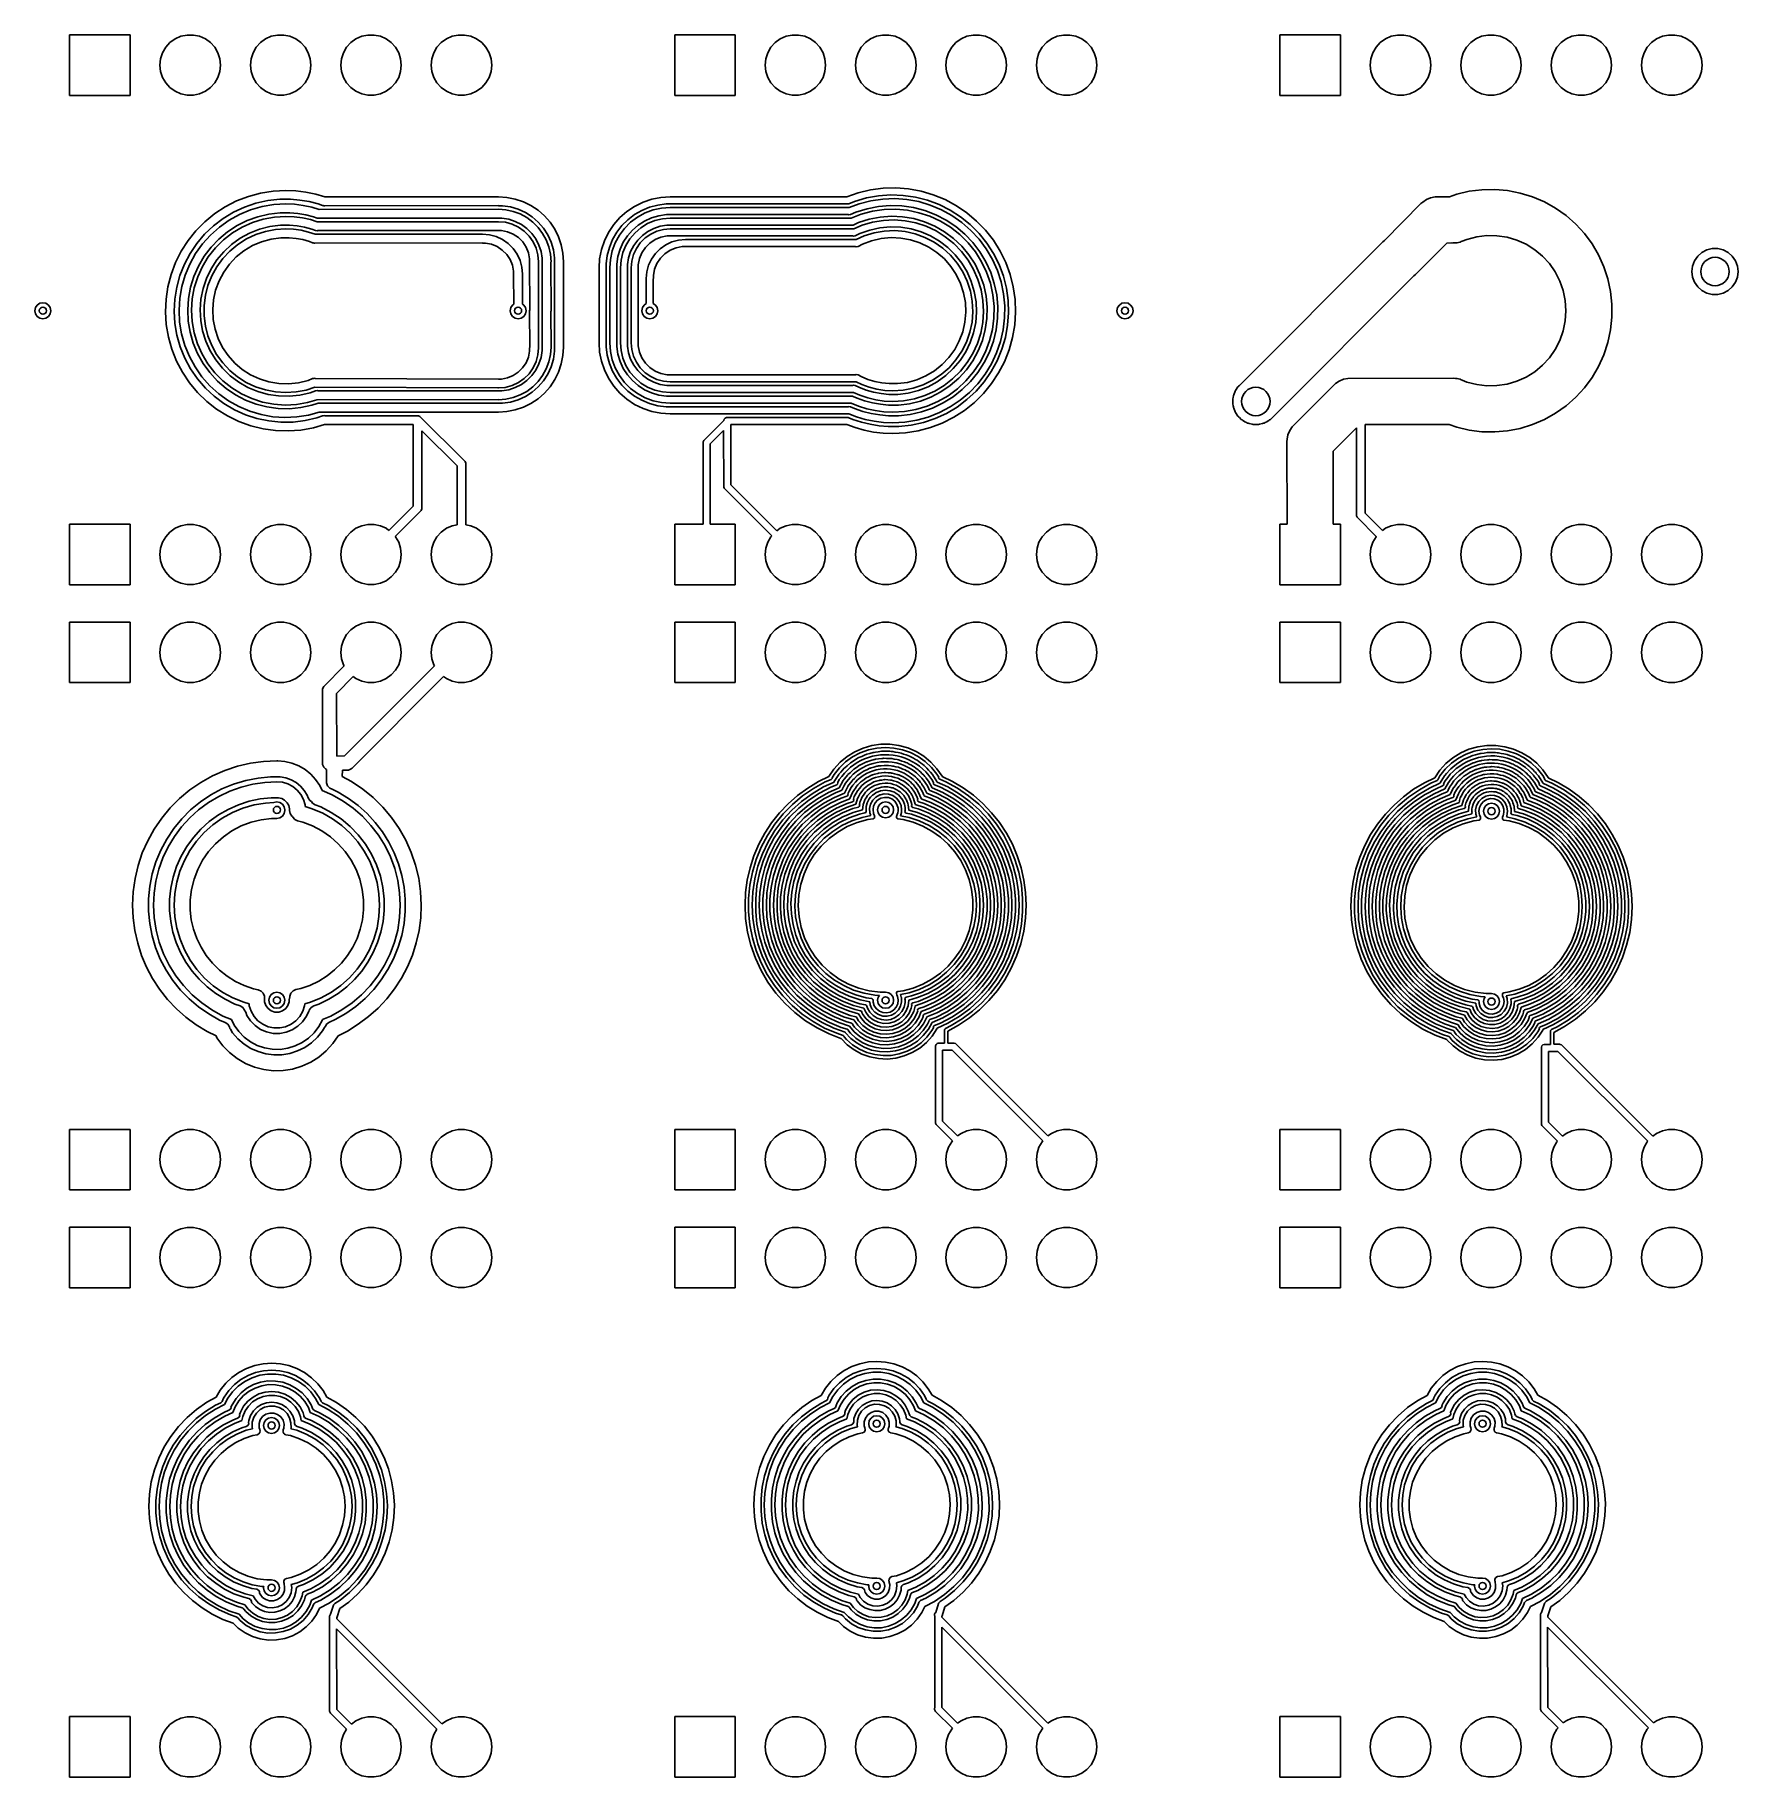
# Model space of a CAD drawing. Extents: x 108.1 to 155.9, y -81.1 to -32.1.
import ezdxf

# ---------------------------------------------------------------- set-up
doc = ezdxf.new("R2010")
doc.units = 0
doc.layers.add('BLACK', color=7, linetype='CONTINUOUS')

msp = doc.modelspace()

# ---------------------------------------------------------------- linework, layer by layer
at = {"layer": 'BLACK', "linetype": 'CONTINUOUS'}
for p, q in [((109.075, -33.85), (109.075, -32.15)), ((109.075, -32.15), (110.775, -32.15)), ((110.775, -32.15), (110.775, -33.85)), ((111.896239, -32.368327), (112.04, -32.263878)), ((112.04, -32.263878), (112.202336, -32.191602)), ((112.202336, -32.191602), (112.376151, -32.154656)), ((112.376151, -32.154656), (112.553849, -32.154656)), ((112.553849, -32.154656), (112.727664, -32.191602)), ((112.727664, -32.191602), (112.89, -32.263878)), ((112.89, -32.263878), (113.033761, -32.368327)), ((114.436239, -32.368327), (114.58, -32.263878)), ((114.58, -32.263878), (114.742336, -32.191602)), ((114.742336, -32.191602), (114.916151, -32.154656)), ((114.916151, -32.154656), (115.093849, -32.154656)), ((115.093849, -32.154656), (115.267664, -32.191602)), ((115.267664, -32.191602), (115.43, -32.263878)), ((115.43, -32.263878), (115.573761, -32.368327)), ((116.976239, -32.368327), (117.12, -32.263878)), ((117.12, -32.263878), (117.282336, -32.191602)), ((117.282336, -32.191602), (117.456151, -32.154656)), ((117.456151, -32.154656), (117.633849, -32.154656)), ((117.633849, -32.154656), (117.807664, -32.191602)), ((117.807664, -32.191602), (117.97, -32.263878)), ((117.97, -32.263878), (118.113761, -32.368327)), ((119.516239, -32.368327), (119.66, -32.263878)), ((119.66, -32.263878), (119.822336, -32.191602)), ((119.822336, -32.191602), (119.996151, -32.154656)), ((119.996151, -32.154656), (120.173849, -32.154656)), ((120.173849, -32.154656), (120.347664, -32.191602)), ((120.347664, -32.191602), (120.51, -32.263878)), ((120.51, -32.263878), (120.653761, -32.368327)), ((126.075, -33.85), (126.075, -32.15)), ((126.075, -32.15), (127.775, -32.15)), ((127.775, -32.15), (127.775, -33.85)), ((128.896239, -32.368327), (129.04, -32.263878)), ((129.04, -32.263878), (129.202336, -32.191602)), ((129.202336, -32.191602), (129.376151, -32.154656)), ((129.376151, -32.154656), (129.553849, -32.154656)), ((129.553849, -32.154656), (129.727664, -32.191602)), ((129.727664, -32.191602), (129.89, -32.263878)), ((129.89, -32.263878), (130.033761, -32.368327)), ((131.436239, -32.368327), (131.58, -32.263878)), ((131.58, -32.263878), (131.742336, -32.191602)), ((131.742336, -32.191602), (131.916151, -32.154656)), ((131.916151, -32.154656), (132.093849, -32.154656)), ((132.093849, -32.154656), (132.267664, -32.191602)), ((132.267664, -32.191602), (132.43, -32.263878)), ((132.43, -32.263878), (132.573761, -32.368327)), ((133.976239, -32.368327), (134.12, -32.263878)), ((134.12, -32.263878), (134.282336, -32.191602)), ((134.282336, -32.191602), (134.456151, -32.154656)), ((134.456151, -32.154656), (134.633849, -32.154656)), ((134.633849, -32.154656), (134.807664, -32.191602)), ((134.807664, -32.191602), (134.97, -32.263878)), ((134.97, -32.263878), (135.113761, -32.368327)), ((136.516239, -32.368327), (136.66, -32.263878)), ((136.66, -32.263878), (136.822336, -32.191602)), ((136.822336, -32.191602), (136.996151, -32.154656)), ((136.996151, -32.154656), (137.173849, -32.154656)), ((137.173849, -32.154656), (137.347664, -32.191602)), ((137.347664, -32.191602), (137.51, -32.263878)), ((137.51, -32.263878), (137.653761, -32.368327)), ((143.075, -33.85), (143.075, -32.15)), ((143.075, -32.15), (144.775, -32.15)), ((144.775, -32.15), (144.775, -33.85)), ((145.896239, -32.368327), (146.04, -32.263878)), ((146.04, -32.263878), (146.202336, -32.191602)), ((146.202336, -32.191602), (146.376151, -32.154656)), ((146.376151, -32.154656), (146.553849, -32.154656)), ((146.553849, -32.154656), (146.727664, -32.191602)), ((146.727664, -32.191602), (146.89, -32.263878)), ((146.89, -32.263878), (147.033761, -32.368327)), ((148.436239, -32.368327), (148.58, -32.263878)), ((148.58, -32.263878), (148.742336, -32.191602)), ((148.742336, -32.191602), (148.916151, -32.154656)), ((148.916151, -32.154656), (149.093849, -32.154656)), ((149.093849, -32.154656), (149.267664, -32.191602)), ((149.267664, -32.191602), (149.43, -32.263878)), ((149.43, -32.263878), (149.573761, -32.368327)), ((150.976239, -32.368327), (151.12, -32.263878)), ((151.12, -32.263878), (151.282336, -32.191602)), ((151.282336, -32.191602), (151.456151, -32.154656)), ((151.456151, -32.154656), (151.633849, -32.154656)), ((151.633849, -32.154656), (151.807664, -32.191602)), ((151.807664, -32.191602), (151.97, -32.263878)), ((151.97, -32.263878), (152.113761, -32.368327)), ((153.516239, -32.368327), (153.66, -32.263878)), ((153.66, -32.263878), (153.822336, -32.191602)), ((153.822336, -32.191602), (153.996151, -32.154656)), ((153.996151, -32.154656), (154.173849, -32.154656)), ((154.173849, -32.154656), (154.347664, -32.191602)), ((154.347664, -32.191602), (154.51, -32.263878)), ((154.51, -32.263878), (154.653761, -32.368327)), ((111.633575, -32.823275), (111.688486, -32.654274)), ((111.688486, -32.654274), (111.777336, -32.500383)), ((111.777336, -32.500383), (111.896239, -32.368327)), ((113.033761, -32.368327), (113.152664, -32.500383)), ((113.152664, -32.500383), (113.241514, -32.654274)), ((113.241514, -32.654274), (113.296425, -32.823275)), ((114.173575, -32.823275), (114.228486, -32.654274)), ((114.228486, -32.654274), (114.317336, -32.500383)), ((114.317336, -32.500383), (114.436239, -32.368327)), ((115.573761, -32.368327), (115.692664, -32.500383)), ((115.692664, -32.500383), (115.781514, -32.654274)), ((115.781514, -32.654274), (115.836425, -32.823275)), ((116.713575, -32.823275), (116.768486, -32.654274)), ((116.768486, -32.654274), (116.857336, -32.500383)), ((116.857336, -32.500383), (116.976239, -32.368327)), ((118.113761, -32.368327), (118.232664, -32.500383)), ((118.232664, -32.500383), (118.321514, -32.654274)), ((118.321514, -32.654274), (118.376425, -32.823275)), ((119.253575, -32.823275), (119.308486, -32.654274)), ((119.308486, -32.654274), (119.397336, -32.500383)), ((119.397336, -32.500383), (119.516239, -32.368327)), ((120.653761, -32.368327), (120.772664, -32.500383)), ((120.772664, -32.500383), (120.861514, -32.654274)), ((120.861514, -32.654274), (120.916425, -32.823275)), ((128.633575, -32.823275), (128.688486, -32.654274)), ((128.688486, -32.654274), (128.777336, -32.500383)), ((128.777336, -32.500383), (128.896239, -32.368327)), ((130.033761, -32.368327), (130.152664, -32.500383)), ((130.152664, -32.500383), (130.241514, -32.654274)), ((130.241514, -32.654274), (130.296425, -32.823275)), ((131.173575, -32.823275), (131.228486, -32.654274)), ((131.228486, -32.654274), (131.317336, -32.500383)), ((131.317336, -32.500383), (131.436239, -32.368327)), ((132.573761, -32.368327), (132.692664, -32.500383)), ((132.692664, -32.500383), (132.781514, -32.654274)), ((132.781514, -32.654274), (132.836425, -32.823275)), ((133.713575, -32.823275), (133.768486, -32.654274)), ((133.768486, -32.654274), (133.857336, -32.500383)), ((133.857336, -32.500383), (133.976239, -32.368327)), ((135.113761, -32.368327), (135.232664, -32.500383)), ((135.232664, -32.500383), (135.321514, -32.654274)), ((135.321514, -32.654274), (135.376425, -32.823275)), ((136.253575, -32.823275), (136.308486, -32.654274)), ((136.308486, -32.654274), (136.397336, -32.500383)), ((136.397336, -32.500383), (136.516239, -32.368327)), ((137.653761, -32.368327), (137.772664, -32.500383)), ((137.772664, -32.500383), (137.861514, -32.654274)), ((137.861514, -32.654274), (137.916425, -32.823275)), ((145.633575, -32.823275), (145.688486, -32.654274)), ((145.688486, -32.654274), (145.777336, -32.500383)), ((145.777336, -32.500383), (145.896239, -32.368327)), ((147.033761, -32.368327), (147.152664, -32.500383)), ((147.152664, -32.500383), (147.241514, -32.654274)), ((147.241514, -32.654274), (147.296425, -32.823275)), ((148.173575, -32.823275), (148.228486, -32.654274)), ((148.228486, -32.654274), (148.317336, -32.500383)), ((148.317336, -32.500383), (148.436239, -32.368327)), ((149.573761, -32.368327), (149.692664, -32.500383)), ((149.692664, -32.500383), (149.781514, -32.654274)), ((149.781514, -32.654274), (149.836425, -32.823275)), ((150.713575, -32.823275), (150.768486, -32.654274)), ((150.768486, -32.654274), (150.857336, -32.500383)), ((150.857336, -32.500383), (150.976239, -32.368327)), ((152.113761, -32.368327), (152.232664, -32.500383)), ((152.232664, -32.500383), (152.321514, -32.654274)), ((152.321514, -32.654274), (152.376425, -32.823275)), ((153.253575, -32.823275), (153.308486, -32.654274)), ((153.308486, -32.654274), (153.397336, -32.500383)), ((153.397336, -32.500383), (153.516239, -32.368327)), ((154.653761, -32.368327), (154.772664, -32.500383)), ((154.772664, -32.500383), (154.861514, -32.654274)), ((154.861514, -32.654274), (154.916425, -32.823275)), ((111.615, -33), (111.633575, -32.823275)), ((111.633575, -33.176725), (111.615, -33)), ((111.688486, -33.345726), (111.633575, -33.176725)), ((113.296425, -33.176725), (113.241514, -33.345726)), ((113.296425, -32.823275), (113.315, -33)), ((113.315, -33), (113.296425, -33.176725)), ((114.155, -33), (114.173575, -32.823275)), ((114.173575, -33.176725), (114.155, -33)), ((114.228486, -33.345726), (114.173575, -33.176725)), ((115.836425, -33.176725), (115.781514, -33.345726)), ((115.836425, -32.823275), (115.855, -33)), ((115.855, -33), (115.836425, -33.176725)), ((116.695, -33), (116.713575, -32.823275)), ((116.713575, -33.176725), (116.695, -33)), ((116.768486, -33.345726), (116.713575, -33.176725)), ((118.376425, -33.176725), (118.321514, -33.345726)), ((118.376425, -32.823275), (118.395, -33)), ((118.395, -33), (118.376425, -33.176725)), ((119.235, -33), (119.253575, -32.823275)), ((119.253575, -33.176725), (119.235, -33)), ((119.308486, -33.345726), (119.253575, -33.176725)), ((120.916425, -33.176725), (120.861514, -33.345726)), ((120.916425, -32.823275), (120.935, -33)), ((120.935, -33), (120.916425, -33.176725)), ((128.615, -33), (128.633575, -32.823275)), ((128.633575, -33.176725), (128.615, -33)), ((128.688486, -33.345726), (128.633575, -33.176725)), ((130.296425, -33.176725), (130.241514, -33.345726)), ((130.296425, -32.823275), (130.315, -33)), ((130.315, -33), (130.296425, -33.176725)), ((131.155, -33), (131.173575, -32.823275)), ((131.173575, -33.176725), (131.155, -33)), ((131.228486, -33.345726), (131.173575, -33.176725)), ((132.836425, -33.176725), (132.781514, -33.345726)), ((132.836425, -32.823275), (132.855, -33)), ((132.855, -33), (132.836425, -33.176725)), ((133.695, -33), (133.713575, -32.823275)), ((133.713575, -33.176725), (133.695, -33)), ((133.768486, -33.345726), (133.713575, -33.176725)), ((135.376425, -33.176725), (135.321514, -33.345726)), ((135.376425, -32.823275), (135.395, -33)), ((135.395, -33), (135.376425, -33.176725)), ((136.235, -33), (136.253575, -32.823275)), ((136.253575, -33.176725), (136.235, -33)), ((136.308486, -33.345726), (136.253575, -33.176725)), ((137.916425, -33.176725), (137.861514, -33.345726)), ((137.916425, -32.823275), (137.935, -33)), ((137.935, -33), (137.916425, -33.176725)), ((145.615, -33), (145.633575, -32.823275)), ((145.633575, -33.176725), (145.615, -33)), ((145.688486, -33.345726), (145.633575, -33.176725)), ((147.296425, -33.176725), (147.241514, -33.345726)), ((147.296425, -32.823275), (147.315, -33)), ((147.315, -33), (147.296425, -33.176725)), ((148.155, -33), (148.173575, -32.823275)), ((148.173575, -33.176725), (148.155, -33)), ((148.228486, -33.345726), (148.173575, -33.176725)), ((149.836425, -33.176725), (149.781514, -33.345726)), ((149.836425, -32.823275), (149.855, -33)), ((149.855, -33), (149.836425, -33.176725)), ((150.695, -33), (150.713575, -32.823275)), ((150.713575, -33.176725), (150.695, -33)), ((150.768486, -33.345726), (150.713575, -33.176725)), ((152.376425, -33.176725), (152.321514, -33.345726)), ((152.376425, -32.823275), (152.395, -33)), ((152.395, -33), (152.376425, -33.176725)), ((153.235, -33), (153.253575, -32.823275)), ((153.253575, -33.176725), (153.235, -33)), ((153.308486, -33.345726), (153.253575, -33.176725)), ((154.916425, -33.176725), (154.861514, -33.345726)), ((154.916425, -32.823275), (154.935, -33)), ((154.935, -33), (154.916425, -33.176725)), ((111.777336, -33.499617), (111.688486, -33.345726)), ((111.896239, -33.631673), (111.777336, -33.499617)), ((112.04, -33.736122), (111.896239, -33.631673)), ((112.202336, -33.808398), (112.04, -33.736122)), ((112.89, -33.736122), (112.727664, -33.808398)), ((113.033761, -33.631673), (112.89, -33.736122)), ((113.152664, -33.499617), (113.033761, -33.631673)), ((113.241514, -33.345726), (113.152664, -33.499617)), ((114.317336, -33.499617), (114.228486, -33.345726)), ((114.436239, -33.631673), (114.317336, -33.499617)), ((114.58, -33.736122), (114.436239, -33.631673)), ((114.742336, -33.808398), (114.58, -33.736122)), ((115.43, -33.736122), (115.267664, -33.808398)), ((115.573761, -33.631673), (115.43, -33.736122)), ((115.692664, -33.499617), (115.573761, -33.631673)), ((115.781514, -33.345726), (115.692664, -33.499617)), ((116.857336, -33.499617), (116.768486, -33.345726)), ((116.976239, -33.631673), (116.857336, -33.499617)), ((117.12, -33.736122), (116.976239, -33.631673)), ((117.282336, -33.808398), (117.12, -33.736122)), ((117.97, -33.736122), (117.807664, -33.808398)), ((118.113761, -33.631673), (117.97, -33.736122)), ((118.232664, -33.499617), (118.113761, -33.631673)), ((118.321514, -33.345726), (118.232664, -33.499617)), ((119.397336, -33.499617), (119.308486, -33.345726)), ((119.516239, -33.631673), (119.397336, -33.499617)), ((119.66, -33.736122), (119.516239, -33.631673)), ((119.822336, -33.808398), (119.66, -33.736122)), ((120.51, -33.736122), (120.347664, -33.808398)), ((120.653761, -33.631673), (120.51, -33.736122)), ((120.772664, -33.499617), (120.653761, -33.631673)), ((120.861514, -33.345726), (120.772664, -33.499617)), ((128.777336, -33.499617), (128.688486, -33.345726)), ((128.896239, -33.631673), (128.777336, -33.499617)), ((129.04, -33.736122), (128.896239, -33.631673)), ((129.202336, -33.808398), (129.04, -33.736122)), ((129.89, -33.736122), (129.727664, -33.808398)), ((130.033761, -33.631673), (129.89, -33.736122)), ((130.152664, -33.499617), (130.033761, -33.631673)), ((130.241514, -33.345726), (130.152664, -33.499617)), ((131.317336, -33.499617), (131.228486, -33.345726)), ((131.436239, -33.631673), (131.317336, -33.499617)), ((131.58, -33.736122), (131.436239, -33.631673)), ((131.742336, -33.808398), (131.58, -33.736122)), ((132.43, -33.736122), (132.267664, -33.808398)), ((132.573761, -33.631673), (132.43, -33.736122)), ((132.692664, -33.499617), (132.573761, -33.631673)), ((132.781514, -33.345726), (132.692664, -33.499617)), ((133.857336, -33.499617), (133.768486, -33.345726)), ((133.976239, -33.631673), (133.857336, -33.499617)), ((134.12, -33.736122), (133.976239, -33.631673)), ((134.282336, -33.808398), (134.12, -33.736122)), ((134.97, -33.736122), (134.807664, -33.808398)), ((135.113761, -33.631673), (134.97, -33.736122)), ((135.232664, -33.499617), (135.113761, -33.631673)), ((135.321514, -33.345726), (135.232664, -33.499617)), ((136.397336, -33.499617), (136.308486, -33.345726)), ((136.516239, -33.631673), (136.397336, -33.499617)), ((136.66, -33.736122), (136.516239, -33.631673)), ((136.822336, -33.808398), (136.66, -33.736122)), ((137.51, -33.736122), (137.347664, -33.808398)), ((137.653761, -33.631673), (137.51, -33.736122)), ((137.772664, -33.499617), (137.653761, -33.631673)), ((137.861514, -33.345726), (137.772664, -33.499617)), ((145.777336, -33.499617), (145.688486, -33.345726)), ((145.896239, -33.631673), (145.777336, -33.499617)), ((146.04, -33.736122), (145.896239, -33.631673)), ((146.202336, -33.808398), (146.04, -33.736122)), ((146.89, -33.736122), (146.727664, -33.808398)), ((147.033761, -33.631673), (146.89, -33.736122)), ((147.152664, -33.499617), (147.033761, -33.631673)), ((147.241514, -33.345726), (147.152664, -33.499617)), ((148.317336, -33.499617), (148.228486, -33.345726)), ((148.436239, -33.631673), (148.317336, -33.499617)), ((148.58, -33.736122), (148.436239, -33.631673)), ((148.742336, -33.808398), (148.58, -33.736122)), ((149.43, -33.736122), (149.267664, -33.808398)), ((149.573761, -33.631673), (149.43, -33.736122)), ((149.692664, -33.499617), (149.573761, -33.631673)), ((149.781514, -33.345726), (149.692664, -33.499617)), ((150.857336, -33.499617), (150.768486, -33.345726)), ((150.976239, -33.631673), (150.857336, -33.499617)), ((151.12, -33.736122), (150.976239, -33.631673)), ((151.282336, -33.808398), (151.12, -33.736122)), ((151.97, -33.736122), (151.807664, -33.808398)), ((152.113761, -33.631673), (151.97, -33.736122)), ((152.232664, -33.499617), (152.113761, -33.631673)), ((152.321514, -33.345726), (152.232664, -33.499617)), ((153.397336, -33.499617), (153.308486, -33.345726)), ((153.516239, -33.631673), (153.397336, -33.499617)), ((153.66, -33.736122), (153.516239, -33.631673)), ((153.822336, -33.808398), (153.66, -33.736122)), ((154.51, -33.736122), (154.347664, -33.808398)), ((154.653761, -33.631673), (154.51, -33.736122)), ((154.772664, -33.499617), (154.653761, -33.631673)), ((154.861514, -33.345726), (154.772664, -33.499617)), ((110.775, -33.85), (109.075, -33.85)), ((112.376151, -33.845344), (112.202336, -33.808398)), ((112.553849, -33.845344), (112.376151, -33.845344)), ((112.727664, -33.808398), (112.553849, -33.845344)), ((114.916151, -33.845344), (114.742336, -33.808398)), ((115.093849, -33.845344), (114.916151, -33.845344)), ((115.267664, -33.808398), (115.093849, -33.845344)), ((117.456151, -33.845344), (117.282336, -33.808398)), ((117.633849, -33.845344), (117.456151, -33.845344)), ((117.807664, -33.808398), (117.633849, -33.845344)), ((119.996151, -33.845344), (119.822336, -33.808398)), ((120.173849, -33.845344), (119.996151, -33.845344)), ((120.347664, -33.808398), (120.173849, -33.845344)), ((127.775, -33.85), (126.075, -33.85)), ((129.376151, -33.845344), (129.202336, -33.808398)), ((129.553849, -33.845344), (129.376151, -33.845344)), ((129.727664, -33.808398), (129.553849, -33.845344)), ((131.916151, -33.845344), (131.742336, -33.808398)), ((132.093849, -33.845344), (131.916151, -33.845344)), ((132.267664, -33.808398), (132.093849, -33.845344)), ((134.456151, -33.845344), (134.282336, -33.808398)), ((134.633849, -33.845344), (134.456151, -33.845344)), ((134.807664, -33.808398), (134.633849, -33.845344)), ((136.996151, -33.845344), (136.822336, -33.808398)), ((137.173849, -33.845344), (136.996151, -33.845344)), ((137.347664, -33.808398), (137.173849, -33.845344)), ((144.775, -33.85), (143.075, -33.85)), ((146.376151, -33.845344), (146.202336, -33.808398)), ((146.553849, -33.845344), (146.376151, -33.845344)), ((146.727664, -33.808398), (146.553849, -33.845344)), ((148.916151, -33.845344), (148.742336, -33.808398)), ((149.093849, -33.845344), (148.916151, -33.845344)), ((149.267664, -33.808398), (149.093849, -33.845344)), ((151.456151, -33.845344), (151.282336, -33.808398)), ((151.633849, -33.845344), (151.456151, -33.845344)), ((151.807664, -33.808398), (151.633849, -33.845344)), ((153.996151, -33.845344), (153.822336, -33.808398)), ((154.173849, -33.845344), (153.996151, -33.845344)), ((154.347664, -33.808398), (154.173849, -33.845344)), ((113.766943, -36.815919), (114.09905, -36.687539)), ((114.09905, -36.687539), (114.44282, -36.594808)), ((114.44282, -36.594808), (114.794437, -36.538754)), ((114.794437, -36.538754), (115.15, -36.52)), ((115.15, -36.52), (115.433851, -36.53194)), ((115.433851, -36.53194), (115.715697, -36.567676)), ((115.715697, -36.567676), (115.993547, -36.626954)), ((115.993547, -36.626954), (116.242495, -36.702404)), ((116.242495, -36.702404), (121.124999, -36.7)), ((121.124999, -36.7), (121.125, -36.7)), ((121.125, -36.7), (121.36321, -36.715613)), ((125.688948, -36.71711), (125.95, -36.7)), ((125.95, -36.7), (125.957131, -36.70191)), ((125.957131, -36.70191), (130.914212, -36.700004)), ((130.914212, -36.700004), (131.225621, -36.590455)), ((131.225621, -36.590455), (131.574038, -36.507262)), ((131.80185, -36.669832), (131.459082, -36.730844)), ((131.574038, -36.507262), (131.929204, -36.460644)), ((132.149174, -36.645784), (131.80185, -36.669832)), ((131.929204, -36.460644), (132.287289, -36.451104)), ((132.49708, -36.658974), (132.149174, -36.645784)), ((132.287289, -36.451104), (132.644433, -36.478746)), ((132.841586, -36.709252), (132.49708, -36.658974)), ((132.644433, -36.478746), (132.996786, -36.543271)), ((133.178751, -36.796042), (132.841586, -36.709252)), ((132.996786, -36.543271), (133.340549, -36.643983)), ((133.340549, -36.643983), (133.672016, -36.779797)), ((147.311315, -36.727989), (147.436289, -36.703129)), ((147.436289, -36.703129), (147.436453, -36.703129)), ((147.436453, -36.703129), (147.840078, -36.700669)), ((147.840078, -36.700669), (148.043252, -36.629349)), ((148.043252, -36.629349), (148.394735, -36.546467)), ((148.394735, -36.546467), (148.753015, -36.501246)), ((148.753015, -36.501246), (149.11407, -36.494194)), ((149.11407, -36.494194), (149.473843, -36.525389)), ((149.473843, -36.525389), (149.828295, -36.594481)), ((149.828295, -36.594481), (150.173445, -36.700694)), ((150.173445, -36.700694), (150.505417, -36.842836)), ((112.876559, -37.398827), (113.152287, -37.173548)), ((113.152287, -37.173548), (113.450183, -36.978524)), ((113.677321, -37.132887), (113.385859, -37.308957)), ((113.450183, -36.978524), (113.766943, -36.815919)), ((113.557739, -37.357423), (113.851613, -37.195525)), ((113.986161, -36.989471), (113.677321, -37.132887)), ((113.851613, -37.195525), (114.161727, -37.067455)), ((114.308735, -36.880402), (113.986161, -36.989471)), ((114.161727, -37.067455), (114.484203, -36.974815)), ((114.641237, -36.806966), (114.308735, -36.880402)), ((114.674619, -37.18667), (114.364755, -37.259633)), ((114.484203, -36.974815), (114.815006, -36.918763)), ((114.979743, -36.77003), (114.641237, -36.806966)), ((114.990831, -37.149943), (114.674619, -37.18667)), ((114.815006, -36.918763), (115.149994, -36.900001)), ((115.15, -36.77), (114.979743, -36.77003)), ((115.15, -37.150001), (114.990831, -37.149943)), ((115.149994, -36.900001), (115.15, -36.9)), ((115.28166, -36.77002), (115.15, -36.77)), ((115.15, -36.9), (115.39516, -36.910034)), ((115.262553, -37.150012), (115.15, -37.15)), ((115.15, -37.15), (115.15, -37.150001)), ((115.486905, -37.168408), (115.262553, -37.150012)), ((115.54405, -36.792133), (115.28166, -36.77002)), ((115.39516, -36.910034), (115.63868, -36.940069)), ((115.709004, -37.205076), (115.486905, -37.168408)), ((115.803655, -36.836204), (115.54405, -36.792133)), ((115.63868, -36.940069), (115.878931, -36.989904)), ((116.058643, -36.901921), (115.803655, -36.836204)), ((115.878931, -36.989904), (116.091131, -37.052382)), ((116.182934, -36.945351), (116.058643, -36.901921)), ((116.091131, -37.052382), (121.125, -37.05)), ((116.199677, -36.947232), (116.182934, -36.945351)), ((116.200615, -36.947621), (116.199677, -36.947232)), ((116.220983, -36.949627), (116.200615, -36.947621)), ((116.238216, -36.951564), (116.220983, -36.949627)), ((116.24264, -36.950014), (116.238216, -36.951564)), ((121.114551, -36.947615), (116.24264, -36.950014)), ((121.125, -36.95), (121.114551, -36.947615)), ((121.237646, -36.95), (121.125, -36.95)), ((121.125, -37.05), (121.334915, -37.065014)), ((121.460645, -36.982063), (121.237646, -36.95)), ((121.334915, -37.065014), (121.540558, -37.109748)), ((121.36321, -36.715613), (121.597345, -36.762185)), ((121.676812, -37.045535), (121.460645, -36.982063)), ((121.540558, -37.109748), (121.73774, -37.183294)), ((121.597345, -36.762185), (121.823397, -36.83892)), ((121.881745, -37.139125), (121.676812, -37.045535)), ((121.73774, -37.183294), (121.922449, -37.284153)), ((121.823397, -36.83892), (122.0375, -36.944504)), ((122.071273, -37.260927), (121.881745, -37.139125)), ((122.0375, -36.944504), (122.23599, -37.07713)), ((122.23599, -37.07713), (122.41547, -37.23453)), ((124.535786, -37.285786), (124.732477, -37.113293)), ((124.732477, -37.113293), (124.95, -36.967949)), ((124.947828, -37.200144), (124.760631, -37.343785)), ((125.152172, -37.082165), (124.947828, -37.200144)), ((124.95, -36.967949), (125.184633, -36.852241)), ((125.030911, -37.269869), (125.243794, -37.153626)), ((125.370168, -36.991869), (125.152172, -37.082165)), ((125.184633, -36.852241), (125.432362, -36.768148)), ((125.243794, -37.153626), (125.471055, -37.068862)), ((125.598084, -36.930799), (125.370168, -36.991869)), ((125.432362, -36.768148), (125.688948, -36.71711)), ((125.471055, -37.068862), (125.708065, -37.017304)), ((125.832022, -36.9), (125.598084, -36.930799)), ((125.842718, -37.2), (125.630338, -37.230535)), ((125.708065, -37.017304), (125.95, -37)), ((125.95, -36.9), (125.832022, -36.9)), ((125.95, -37.2), (125.842718, -37.2)), ((130.905663, -36.898093), (125.95, -36.9)), ((125.95, -37), (125.957131, -37.00191)), ((130.948503, -37.198096), (125.95, -37.2)), ((125.957131, -37.00191), (130.975, -37)), ((130.912445, -36.900923), (130.905663, -36.898093)), ((130.934439, -36.898082), (130.912445, -36.900923)), ((130.944509, -36.898079), (130.934439, -36.898082)), ((130.949055, -36.896195), (130.944509, -36.898079)), ((130.966407, -37.205102), (130.948503, -37.198096)), ((130.963782, -36.894294), (130.949055, -36.896195)), ((130.963783, -36.894294), (130.963782, -36.894294)), ((131.124793, -36.828122), (130.963783, -36.894294)), ((131.017585, -37.197336), (130.966407, -37.205102)), ((130.975, -37), (130.975046, -37.000004)), ((130.975046, -37.000004), (131.254938, -36.895112)), ((131.167846, -37.131672), (131.017585, -37.197337)), ((131.017585, -37.197337), (131.017585, -37.197336)), ((131.036518, -37.300005), (131.314614, -37.191017)), ((131.459082, -36.730844), (131.124793, -36.828122)), ((131.481031, -37.03433), (131.167846, -37.131672)), ((131.254938, -36.895112), (131.583406, -36.810938)), ((131.314614, -37.191017), (131.632006, -37.107173)), ((131.803076, -36.972299), (131.481031, -37.03433)), ((131.583406, -36.810938), (131.919019, -36.762558)), ((131.632006, -37.107173), (131.956933, -37.060384)), ((132.130011, -36.946344), (131.803076, -36.972299)), ((131.919019, -36.762558), (132.257887, -36.750533)), ((131.956933, -37.060384), (132.285086, -37.05127)), ((132.457809, -36.956785), (132.130011, -36.946344)), ((132.257887, -36.750533), (132.596085, -36.775002)), ((132.285086, -37.05127), (132.612109, -37.079953)), ((132.78243, -37.003492), (132.457809, -36.956785)), ((132.596085, -36.775002), (132.929693, -36.835682)), ((132.612109, -37.079953), (132.933665, -37.146051)), ((133.099875, -37.085891), (132.78243, -37.003492)), ((132.929693, -36.835682), (133.254846, -36.93187)), ((132.933665, -37.146051), (133.245487, -37.248688)), ((133.40623, -37.202966), (133.099875, -37.085891)), ((133.504715, -36.918352), (133.178751, -36.796042)), ((133.254846, -36.93187), (133.567775, -37.062451)), ((133.815749, -37.074781), (133.504715, -36.918352)), ((133.567775, -37.062451), (133.864856, -37.225912)), ((133.672016, -36.779797), (133.987614, -36.949248)), ((134.108294, -37.26354), (133.815749, -37.074781)), ((133.987614, -36.949248), (134.28394, -37.150511)), ((134.28394, -37.150511), (134.557801, -37.381414)), ((146.01075, -37.924093), (147.040381, -36.890381)), ((147.040381, -36.890381), (147.087644, -36.847543)), ((147.087644, -36.847543), (147.193592, -36.776751)), ((147.193592, -36.776751), (147.311315, -36.727989)), ((150.505417, -36.842836), (150.820483, -37.019311)), ((150.820483, -37.019311), (151.115105, -37.228135)), ((112.403568, -37.929845), (112.626059, -37.651862)), ((112.626059, -37.651862), (112.876559, -37.398827)), ((113.115216, -37.515603), (112.868584, -37.750386)), ((113.033166, -37.774204), (113.283781, -37.551124)), ((113.385859, -37.308957), (113.115216, -37.515603)), ((113.513884, -37.683861), (113.269132, -37.887419)), ((113.283781, -37.551124), (113.557739, -37.357423)), ((113.780486, -37.5099), (113.513884, -37.683861)), ((113.648201, -37.716631), (113.921558, -37.551931)), ((114.065378, -37.367858), (113.780486, -37.5099)), ((113.921558, -37.551931), (114.212731, -37.421285)), ((114.364755, -37.259633), (114.065378, -37.367858)), ((114.411794, -37.611365), (114.13264, -37.721061)), ((114.212731, -37.421285), (114.517498, -37.326589)), ((114.303485, -37.761446), (114.578132, -37.672228)), ((114.702432, -37.537272), (114.411794, -37.611365)), ((114.517498, -37.326589), (114.831439, -37.269217)), ((114.578132, -37.672228), (114.861795, -37.618128)), ((115.000033, -37.499936), (114.702432, -37.537272)), ((114.831439, -37.269217), (115.15, -37.25)), ((114.861795, -37.618128), (115.15, -37.6)), ((115.15, -37.5), (115.000033, -37.499936)), ((115.15, -37.25), (115.383557, -37.260312)), ((115.255968, -37.499987), (115.15, -37.5)), ((115.15, -37.6), (115.36602, -37.610167)), ((115.46708, -37.518666), (115.255968, -37.499987)), ((115.36602, -37.610167), (115.580131, -37.640578)), ((115.383557, -37.260312), (115.615296, -37.291169)), ((115.675724, -37.555879), (115.46708, -37.518666)), ((115.580131, -37.640578), (115.790439, -37.690964)), ((115.615296, -37.291169), (115.843414, -37.34233)), ((115.880277, -37.611335), (115.675724, -37.555879)), ((115.927364, -37.259772), (115.709004, -37.205076)), ((115.790439, -37.690964), (115.970201, -37.752379)), ((115.843414, -37.34233), (116.031777, -37.402434)), ((115.979707, -37.647982), (115.880277, -37.611335)), ((116.033948, -37.295938), (115.927364, -37.259772)), ((116.034878, -37.655116), (115.979707, -37.647982)), ((116.031777, -37.402434), (121.124991, -37.400008)), ((116.089284, -37.30165), (116.033948, -37.295938)), ((116.0502, -37.650034), (116.034878, -37.655116)), ((121.114541, -37.647622), (116.0502, -37.650034)), ((116.093886, -37.299991), (116.089284, -37.30165)), ((121.114548, -37.297614), (116.093886, -37.299991)), ((121.124993, -37.650008), (121.114541, -37.647622)), ((121.125, -37.3), (121.114548, -37.297614)), ((121.124991, -37.400008), (121.320346, -37.417098)), ((121.211173, -37.650007), (121.124993, -37.650008)), ((121.22141, -37.3), (121.125, -37.3)), ((121.380222, -37.683632), (121.211173, -37.650007)), ((121.411856, -37.330164), (121.22141, -37.3)), ((121.320346, -37.417098), (121.509765, -37.467852)), ((121.539462, -37.749591), (121.380222, -37.683632)), ((121.595239, -37.389749), (121.411856, -37.330164)), ((121.509765, -37.467852), (121.687493, -37.550727)), ((121.767043, -37.477288), (121.595239, -37.389749)), ((121.687493, -37.550727), (121.84813, -37.663205)), ((121.923037, -37.590625), (121.767043, -37.477288)), ((121.84813, -37.663205), (121.986795, -37.80187)), ((121.922449, -37.284153), (122.090924, -37.410273)), ((122.059381, -37.72697), (121.923037, -37.590625)), ((122.241538, -37.408462), (122.071273, -37.260927)), ((122.090924, -37.410273), (122.239735, -37.559085)), ((122.239735, -37.559085), (122.365853, -37.727561)), ((122.389073, -37.578727), (122.241538, -37.408462)), ((122.510875, -37.768255), (122.389073, -37.578727)), ((122.41547, -37.23453), (122.57287, -37.41401)), ((122.57287, -37.41401), (122.705496, -37.6125)), ((122.705496, -37.6125), (122.81108, -37.826603)), ((124.217949, -37.7), (124.363293, -37.482477)), ((124.363293, -37.482477), (124.535786, -37.285786)), ((124.593785, -37.510631), (124.450144, -37.697828)), ((124.519869, -37.780911), (124.665226, -37.586737)), ((124.760631, -37.343785), (124.593785, -37.510631)), ((124.665226, -37.586737), (124.836737, -37.415226)), ((124.88663, -37.63663), (124.74612, -37.798787)), ((124.836737, -37.415226), (125.030911, -37.269869)), ((125.048787, -37.49612), (124.88663, -37.63663)), ((124.960051, -37.710051), (125.127101, -37.567376)), ((125.22929, -37.380118), (125.048787, -37.49612)), ((125.127101, -37.567376), (125.314413, -37.452591)), ((125.321063, -37.673668), (125.168252, -37.784691)), ((125.424465, -37.290985), (125.22929, -37.380118)), ((125.314413, -37.452591), (125.517376, -37.368521)), ((125.48936, -37.587916), (125.321063, -37.673668)), ((125.4, -37.747372), (125.573778, -37.666338)), ((125.630338, -37.230535), (125.424465, -37.290985)), ((125.668999, -37.529548), (125.48936, -37.587916)), ((125.517376, -37.368521), (125.730992, -37.317236)), ((125.573778, -37.666338), (125.758987, -37.616711)), ((125.855558, -37.5), (125.668999, -37.529548)), ((125.730992, -37.317236), (125.95, -37.3)), ((125.758987, -37.616711), (125.95, -37.6)), ((125.95, -37.5), (125.855558, -37.5)), ((125.95, -37.3), (125.957132, -37.301911)), ((131.033061, -37.498092), (125.95, -37.5)), ((125.95, -37.6), (125.957132, -37.601911)), ((125.957132, -37.301911), (131.036518, -37.300005)), ((125.957132, -37.601911), (131.1, -37.6)), ((131.041527, -37.501224), (131.033061, -37.498092)), ((131.0599, -37.498082), (131.041527, -37.501224)), ((131.069509, -37.498079), (131.0599, -37.498082)), ((131.076248, -37.495287), (131.069509, -37.498079)), ((131.092551, -37.4925), (131.076248, -37.495287)), ((131.236092, -37.426518), (131.092551, -37.4925)), ((131.1, -37.6), (131.103733, -37.600367)), ((131.103733, -37.600367), (131.341264, -37.498943)), ((131.536793, -37.329516), (131.236092, -37.426518)), ((131.555737, -37.635395), (131.279902, -37.73276)), ((131.341264, -37.498943), (131.63531, -37.41331)), ((131.846889, -37.268927), (131.536793, -37.329516)), ((131.841518, -37.572985), (131.555737, -37.635395)), ((131.63531, -37.41331), (131.937501, -37.363547)), ((131.676128, -37.711837), (131.963915, -37.66242)), ((132.132831, -37.546492), (131.841518, -37.572985)), ((132.161987, -37.24561), (131.846889, -37.268927)), ((131.937501, -37.363547), (132.243479, -37.350371)), ((131.963915, -37.66242), (132.255678, -37.650689)), ((132.425181, -37.556327), (132.132831, -37.546492)), ((132.477623, -37.259895), (132.161987, -37.24561)), ((132.243479, -37.350371), (132.548829, -37.373972)), ((132.255678, -37.650689), (132.546504, -37.676841)), ((132.714055, -37.602337), (132.425181, -37.556327)), ((132.789327, -37.311579), (132.477623, -37.259895)), ((132.546504, -37.676841), (132.831493, -37.740436)), ((132.548829, -37.373972), (132.849147, -37.43401)), ((132.994995, -37.683811), (132.714055, -37.602337)), ((133.092683, -37.39993), (132.789327, -37.311579)), ((132.849147, -37.43401), (133.140102, -37.529619)), ((133.263664, -37.799493), (132.994995, -37.683811)), ((133.383392, -37.523698), (133.092683, -37.39993)), ((133.140102, -37.529619), (133.417497, -37.659419)), ((133.245487, -37.248688), (133.543437, -37.386501)), ((133.657338, -37.681127), (133.383392, -37.523698)), ((133.697723, -37.353275), (133.40623, -37.202966)), ((133.417497, -37.659419), (133.677329, -37.821539)), ((133.543437, -37.386501), (133.823563, -37.557663)), ((133.91064, -37.86999), (133.657338, -37.681127)), ((133.97076, -37.534965), (133.697723, -37.353275)), ((133.823563, -37.557663), (134.082149, -37.759903)), ((133.864856, -37.225912), (134.142646, -37.420358)), ((134.221977, -37.745797), (133.97076, -37.534965)), ((134.379002, -37.482469), (134.108294, -37.26354)), ((134.142646, -37.420358), (134.397925, -37.643538)), ((134.624775, -37.729062), (134.379002, -37.482469)), ((134.397925, -37.643538), (134.627735, -37.892864)), ((134.557801, -37.381414), (134.806243, -37.639469)), ((134.806243, -37.639469), (135.026588, -37.921894)), ((151.115105, -37.228135), (151.385974, -37.466965)), ((151.385974, -37.466965), (151.630048, -37.733119)), ((112.211554, -38.22969), (112.403568, -37.929845)), ((112.648875, -38.010536), (112.458681, -38.292984)), ((112.614172, -38.297012), (112.809028, -38.023875)), ((112.868584, -37.750386), (112.648875, -38.010536)), ((112.809028, -38.023875), (113.033166, -37.774204)), ((113.049499, -38.117854), (112.857919, -38.37209)), ((112.973043, -38.388921), (113.170479, -38.138184)), ((113.269132, -37.887419), (113.049499, -38.117854)), ((113.170479, -38.138184), (113.396625, -37.912998)), ((113.396625, -37.912998), (113.648201, -37.716631)), ((113.625908, -38.039908), (113.406213, -38.2441)), ((113.575811, -38.223119), (113.798343, -38.03908)), ((113.869312, -37.864653), (113.625908, -38.039908)), ((113.798343, -38.03908), (114.042182, -37.884376)), ((114.13264, -37.721061), (113.869312, -37.864653)), ((114.212908, -38.071334), (113.974805, -38.21445)), ((114.042182, -37.884376), (114.303485, -37.761446)), ((114.468139, -37.961643), (114.212908, -38.071334)), ((114.735833, -37.887383), (114.468139, -37.961643)), ((115.011098, -37.84991), (114.735833, -37.887383)), ((115.15, -37.85), (115.011098, -37.84991)), ((115.246483, -37.850013), (115.15, -37.85)), ((115.438595, -37.868137), (115.246483, -37.850013)), ((115.628155, -37.904224), (115.438595, -37.868137)), ((115.813489, -37.957955), (115.628155, -37.904224)), ((115.903227, -37.993394), (115.813489, -37.957955)), ((115.92263, -37.996362), (115.903227, -37.993393)), ((115.903227, -37.993393), (115.903227, -37.993394)), ((115.925614, -37.997598), (115.92263, -37.996362)), ((115.939904, -37.999005), (115.925614, -37.997598)), ((115.958218, -38.001808), (115.939904, -37.999005)), ((115.964149, -37.999992), (115.958218, -38.001808)), ((120.664553, -37.997615), (115.964149, -37.999992)), ((115.970201, -37.752379), (120.675, -37.75)), ((120.675, -38), (120.664553, -37.997615)), ((120.675, -37.75), (120.870354, -37.767091)), ((120.76118, -38), (120.675, -38)), ((120.930228, -38.033626), (120.76118, -38)), ((120.870354, -37.767091), (121.059773, -37.817846)), ((121.089468, -38.099585), (120.930228, -38.033626)), ((121.059773, -37.817846), (121.2375, -37.900721)), ((121.23278, -38.195343), (121.089468, -38.099585)), ((121.2375, -37.900721), (121.398136, -38.0132)), ((121.398136, -38.0132), (121.5368, -38.151864)), ((121.5368, -38.151864), (121.649279, -38.3125)), ((121.682774, -37.845349), (121.539462, -37.749591)), ((121.804651, -37.967226), (121.682774, -37.845349)), ((121.900409, -38.110538), (121.804651, -37.967226)), ((121.966368, -38.269778), (121.900409, -38.110538)), ((121.986795, -37.80187), (122.099273, -37.962507)), ((122.172717, -37.882966), (122.059381, -37.72697)), ((122.099273, -37.962507), (122.182148, -38.140235)), ((122.260255, -38.05477), (122.172717, -37.882966)), ((122.182148, -38.140235), (122.232902, -38.329654)), ((122.319838, -38.238153), (122.260255, -38.05477)), ((122.365853, -37.727561), (122.466711, -37.912271)), ((122.466711, -37.912271), (122.540255, -38.109454)), ((122.604465, -37.973188), (122.510875, -37.768255)), ((122.540255, -38.109454), (122.584988, -38.315096)), ((122.667937, -38.189355), (122.604465, -37.973188)), ((122.81108, -37.826603), (122.887815, -38.052655)), ((122.887815, -38.052655), (122.934387, -38.28679)), ((124.018148, -38.182362), (124.102241, -37.934633)), ((124.102241, -37.934633), (124.217949, -37.7)), ((124.241869, -38.120168), (124.180799, -38.348084)), ((124.332165, -37.902172), (124.241869, -38.120168)), ((124.318862, -38.221055), (124.403626, -37.993794)), ((124.450144, -37.697828), (124.332165, -37.902172)), ((124.403626, -37.993794), (124.519869, -37.780911)), ((124.540985, -38.174465), (124.480535, -38.380338)), ((124.630118, -37.97929), (124.540985, -38.174465)), ((124.618521, -38.267376), (124.702591, -38.064413)), ((124.74612, -37.798787), (124.630118, -37.97929)), ((124.702591, -38.064413), (124.817376, -37.877101)), ((124.817376, -37.877101), (124.960051, -37.710051)), ((124.923668, -38.071063), (124.837916, -38.23936)), ((124.916338, -38.323778), (124.997372, -38.15)), ((125.034691, -37.918252), (124.923668, -38.071063)), ((124.997372, -38.15), (125.107351, -37.992934)), ((125.168252, -37.784691), (125.034691, -37.918252)), ((125.107351, -37.992934), (125.242934, -37.857351)), ((125.250924, -38.126283), (125.15243, -38.27369)), ((125.242934, -37.857351), (125.4, -37.747372)), ((125.376283, -38.000924), (125.250924, -38.126283)), ((125.52369, -37.90243), (125.376283, -38.000924)), ((125.68748, -37.834586), (125.52369, -37.90243)), ((125.532351, -38.292934), (125.667934, -38.157351)), ((125.667934, -38.157351), (125.825, -38.047372)), ((125.861358, -37.8), (125.68748, -37.834586)), ((125.825, -38.047372), (125.998778, -37.966338)), ((125.95, -37.8), (125.861358, -37.8)), ((126.11248, -38.134586), (125.94869, -38.20243)), ((131.067211, -37.798098), (125.95, -37.8)), ((125.998778, -37.966338), (126.183987, -37.916711)), ((126.286358, -38.1), (126.11248, -38.134586)), ((126.183987, -37.916711), (126.375, -37.9)), ((126.375, -38.1), (126.286358, -38.1)), ((126.375, -37.9), (126.382129, -37.90191)), ((131.144068, -38.098099), (126.375, -38.1)), ((126.382129, -37.90191), (131.174868, -37.9)), ((131.098335, -37.808473), (131.067211, -37.798098)), ((131.149048, -37.798096), (131.098335, -37.808473)), ((131.176314, -38.107745), (131.144068, -38.098099)), ((131.279902, -37.73276), (131.149048, -37.798096)), ((131.174868, -37.9), (131.397164, -37.798107)), ((131.22668, -38.095797), (131.176314, -38.107745)), ((131.348386, -38.030218), (131.22668, -38.095797)), ((131.607157, -37.932802), (131.348386, -38.030218)), ((131.397164, -37.798107), (131.676128, -37.711837)), ((131.876664, -37.871014), (131.607157, -37.932802)), ((132.152028, -37.845972), (131.876664, -37.871014)), ((132.42826, -37.858131), (132.152028, -37.845972)), ((132.700358, -37.90727), (132.42826, -37.858131)), ((132.963394, -37.992499), (132.700358, -37.90727)), ((132.831493, -37.740436), (133.105847, -37.840403)), ((133.212605, -38.112274), (132.963394, -37.992499)), ((133.105847, -37.840403), (133.364944, -37.975057)), ((133.443476, -38.264427), (133.212605, -38.112274)), ((133.515915, -37.947597), (133.263664, -37.799493)), ((133.364944, -37.975057), (133.604422, -38.142132)), ((133.747855, -38.125837), (133.515915, -37.947597)), ((133.604422, -38.142132), (133.820245, -38.338813)), ((133.677329, -37.821539), (133.915852, -38.01364)), ((133.955903, -38.331461), (133.747855, -38.125837)), ((134.139708, -38.087609), (133.91064, -37.86999)), ((133.915852, -38.01364), (134.129624, -38.232951)), ((134.082149, -37.759903), (134.315762, -37.990536)), ((134.341299, -38.330902), (134.139708, -38.087609)), ((134.448279, -37.983174), (134.221977, -37.745797)), ((134.315762, -37.990536), (134.521304, -38.246504)), ((134.646878, -38.244171), (134.448279, -37.983174)), ((134.8428, -38.000497), (134.624775, -37.729062)), ((134.627735, -37.892864), (134.829415, -38.165447)), ((134.829415, -38.165447), (135.000626, -38.45813)), ((135.030584, -38.293669), (134.8428, -38.000497)), ((135.026588, -37.921894), (135.216461, -38.225645)), ((141.937187, -41.997955), (145.967156, -37.963605)), ((145.967156, -37.963605), (146.01075, -37.924093)), ((147.767374, -37.99837), (146.886395, -38.882843)), ((147.904274, -37.997536), (147.767374, -37.99837)), ((147.912197, -37.9989), (147.904274, -37.997536)), ((147.941623, -37.997309), (147.912197, -37.9989)), ((148.013711, -37.99687), (147.941623, -37.997309)), ((148.037581, -37.992121), (148.013711, -37.99687)), ((148.057538, -37.991043), (148.037581, -37.992121)), ((148.090796, -37.981536), (148.057538, -37.991043)), ((148.138685, -37.972011), (148.090796, -37.981536)), ((148.171108, -37.95858), (148.138685, -37.972011)), ((148.197487, -37.951041), (148.171108, -37.95858)), ((148.197488, -37.951041), (148.197487, -37.951041)), ((148.329476, -37.896591), (148.197488, -37.951041)), ((148.605775, -37.824467), (148.329476, -37.896591)), ((148.889276, -37.790263), (148.605775, -37.824467)), ((149.174801, -37.794603), (148.889276, -37.790263)), ((149.457132, -37.837409), (149.174801, -37.794603)), ((149.731111, -37.917898), (149.457132, -37.837409)), ((149.991733, -38.0346), (149.731111, -37.917898)), ((150.234236, -38.185382), (149.991733, -38.0346)), ((151.630048, -37.733119), (151.844587, -38.023606)), ((151.844587, -38.023606), (152.02718, -38.335166)), ((155.069507, -38.192239), (155.221651, -38.154739)), ((155.221651, -38.154739), (155.378349, -38.154739)), ((155.378349, -38.154739), (155.530493, -38.192239)), ((111.927118, -38.881455), (112.052148, -38.548071)), ((112.052148, -38.548071), (112.211554, -38.22969)), ((112.300247, -38.594395), (112.175441, -38.911214)), ((112.458681, -38.292984), (112.300247, -38.594395)), ((112.321655, -38.89977), (112.451034, -38.590199)), ((112.451034, -38.590199), (112.614172, -38.297012)), ((112.696948, -38.646731), (112.568738, -38.938109)), ((112.675297, -38.95219), (112.807181, -38.661575)), ((112.857919, -38.37209), (112.696948, -38.646731)), ((112.807181, -38.661575), (112.973043, -38.388921)), ((113.213645, -38.474052), (113.0512, -38.726187)), ((113.069134, -38.920207), (113.20831, -38.667183)), ((113.20831, -38.667183), (113.378094, -38.433593)), ((113.406213, -38.2441), (113.213645, -38.474052)), ((113.378094, -38.433593), (113.575811, -38.223119)), ((113.567002, -38.589931), (113.404756, -38.815433)), ((113.758184, -38.388375), (113.567002, -38.589931)), ((113.974805, -38.21445), (113.758184, -38.388375)), ((121.354657, -38.31722), (121.23278, -38.195343)), ((121.450415, -38.460532), (121.354657, -38.31722)), ((121.516374, -38.619772), (121.450415, -38.460532)), ((121.55, -38.78882), (121.516374, -38.619772)), ((121.649279, -38.3125), (121.732154, -38.490227)), ((121.732154, -38.490227), (121.782909, -38.679646)), ((121.999993, -38.438827), (121.966368, -38.269778)), ((121.999992, -38.525007), (121.999993, -38.438827)), ((122, -38.525007), (121.999992, -38.525007)), ((122, -38.525008), (122, -38.525007)), ((122.002319, -39.876449), (122, -38.525008)), ((122.232902, -38.329654), (122.249992, -38.525009)), ((122.25, -38.525009), (122.247657, -38.535272)), ((122.247657, -38.535272), (122.25, -39.9)), ((122.249992, -38.525009), (122.25, -38.525009)), ((122.350001, -38.4286), (122.319838, -38.238153)), ((122.35, -38.525007), (122.350001, -38.4286)), ((122.35, -38.525011), (122.35, -38.525007)), ((122.352319, -39.876449), (122.35, -38.525011)), ((122.584988, -38.315096), (122.6, -38.525012)), ((122.6, -38.525012), (122.597657, -38.535275)), ((122.597657, -38.535275), (122.6, -39.9)), ((122.7, -38.412354), (122.667937, -38.189355)), ((122.7, -38.525), (122.7, -38.412354)), ((122.702319, -39.876449), (122.7, -38.525)), ((122.934387, -38.28679), (122.95, -38.525)), ((122.95, -38.525), (122.947657, -38.535263)), ((122.947657, -38.535263), (122.95, -39.9)), ((123.95, -38.7), (123.96711, -38.438948)), ((123.96711, -38.438948), (124.018148, -38.182362)), ((124.180799, -38.348084), (124.15, -38.582022)), ((124.15, -38.582022), (124.15, -38.7)), ((124.25, -38.7), (124.267304, -38.458065)), ((124.267304, -38.458065), (124.318862, -38.221055)), ((124.480535, -38.380338), (124.45, -38.592718)), ((124.45, -38.592718), (124.45, -38.7)), ((124.55, -38.7), (124.567236, -38.480992)), ((124.567236, -38.480992), (124.618521, -38.267376)), ((124.779548, -38.418999), (124.75, -38.605558)), ((124.75, -38.605558), (124.75, -38.7)), ((124.837916, -38.23936), (124.779548, -38.418999)), ((124.85, -38.7), (124.866711, -38.508987)), ((124.866711, -38.508987), (124.916338, -38.323778)), ((125.084586, -38.43748), (125.05, -38.611358)), ((125.05, -38.611358), (125.05, -38.7)), ((125.15243, -38.27369), (125.084586, -38.43748)), ((125.291711, -38.808987), (125.341338, -38.623778)), ((125.341338, -38.623778), (125.422372, -38.45)), ((125.422372, -38.45), (125.532351, -38.292934)), ((125.57743, -38.57369), (125.509586, -38.73748)), ((125.675924, -38.426283), (125.57743, -38.57369)), ((125.801283, -38.300924), (125.675924, -38.426283)), ((125.94869, -38.20243), (125.801283, -38.300924)), ((133.651827, -38.446202), (133.443476, -38.264427)), ((133.833884, -38.654306), (133.651827, -38.446202)), ((133.820245, -38.338813), (134.008781, -38.561788)), ((133.98635, -38.88497), (133.833884, -38.654306)), ((134.136848, -38.561296), (133.955903, -38.331461)), ((134.008781, -38.561788), (134.166852, -38.807301)), ((134.129624, -38.232951), (134.315562, -38.476309)), ((134.287898, -38.811794), (134.136848, -38.561296)), ((134.315562, -38.476309), (134.470984, -38.740202)), ((134.512557, -38.596423), (134.341299, -38.330902)), ((134.651054, -38.880411), (134.512557, -38.596423)), ((134.521304, -38.246504), (134.696048, -38.524411)), ((134.815325, -38.525571), (134.646878, -38.244171)), ((134.696048, -38.524411), (134.837674, -38.820568)), ((134.951546, -38.823907), (134.815325, -38.525571)), ((135.000626, -38.45813), (135.139385, -38.76752)), ((135.185977, -38.605222), (135.030584, -38.293669)), ((135.3072, -38.931592), (135.185977, -38.605222)), ((135.216461, -38.225645), (135.373814, -38.547446)), ((135.373814, -38.547446), (135.496952, -38.883828)), ((150.454189, -38.36749), (150.234236, -38.185382)), ((150.647575, -38.577597), (150.454189, -38.36749)), ((150.81086, -38.811865), (150.647575, -38.577597)), ((152.02718, -38.335166), (152.175779, -38.664298)), ((152.175779, -38.664298), (152.288713, -39.007308)), ((154.65, -38.8), (154.668888, -38.644445)), ((154.668888, -38.644445), (154.724454, -38.49793)), ((154.724454, -38.49793), (154.813468, -38.36897)), ((154.813468, -38.36897), (154.930758, -38.26506)), ((154.930758, -38.26506), (155.069507, -38.192239)), ((155.530493, -38.192239), (155.669242, -38.26506)), ((155.669242, -38.26506), (155.786532, -38.36897)), ((155.786532, -38.36897), (155.875546, -38.49793)), ((155.875546, -38.49793), (155.931112, -38.644445)), ((155.931112, -38.644445), (155.95, -38.8)), ((111.837854, -39.226141), (111.927118, -38.881455)), ((112.175441, -38.911214), (112.085738, -39.239701)), ((112.227654, -39.221851), (112.321655, -38.89977)), ((112.568738, -38.938109), (112.475001, -39.242334)), ((112.579305, -39.256551), (112.675297, -38.95219)), ((112.921405, -38.996582), (112.82628, -39.281031)), ((113.0512, -38.726187), (112.921405, -38.996582)), ((112.96276, -39.188676), (113.069134, -38.920207)), ((113.27441, -39.060759), (113.178348, -39.321425)), ((113.404756, -38.815433), (113.27441, -39.060759)), ((121.55, -38.875), (121.55, -38.78882)), ((121.551926, -39.716829), (121.55, -38.875)), ((121.782909, -38.679646), (121.8, -38.875)), ((121.8, -38.875), (121.797677, -38.885177)), ((121.797677, -38.885177), (121.799583, -39.717838)), ((123.95186, -39.881105), (123.95, -38.7)), ((124.15, -38.7), (124.14812, -38.707013)), ((124.14812, -38.707013), (124.15, -39.9)), ((124.25186, -39.881105), (124.25, -38.7)), ((124.45, -38.7), (124.44812, -38.707013)), ((124.44812, -38.707013), (124.45, -39.9)), ((124.551364, -39.886139), (124.55, -38.7)), ((124.75, -38.7), (124.748109, -38.707055)), ((124.748109, -38.707055), (124.75, -40.35)), ((124.851896, -40.79292), (124.85, -38.7)), ((125.05, -38.7), (125.048103, -38.707079)), ((125.048103, -38.707079), (125.05, -40.8)), ((125.275, -39), (125.291711, -38.808987)), ((125.276463, -39.700434), (125.275, -39)), ((125.475, -39), (125.473134, -39.006963)), ((125.473134, -39.006963), (125.474584, -39.701134)), ((125.509586, -38.73748), (125.475, -38.911358)), ((125.475, -38.911358), (125.475, -39)), ((134.106464, -39.134018), (133.98635, -38.88497)), ((134.192049, -39.396938), (134.106464, -39.134018)), ((134.166852, -38.807301), (134.291798, -39.071217)), ((134.40672, -39.079089), (134.287898, -38.811794)), ((134.291798, -39.071217), (134.381513, -39.349092)), ((134.491482, -39.359055), (134.40672, -39.079089)), ((134.470984, -38.740202), (134.593648, -39.020825)), ((134.593648, -39.020825), (134.681785, -39.31413)), ((134.754831, -39.178841), (134.651054, -38.880411)), ((134.837674, -38.820568), (134.944305, -39.131046)), ((134.944305, -39.131046), (135.014525, -39.451727)), ((135.053861, -39.135503), (134.951546, -38.823907)), ((135.121011, -39.456519), (135.053861, -39.135503)), ((135.139385, -38.76752), (135.244084, -39.090033)), ((135.244084, -39.090033), (135.31351, -39.421931)), ((135.392867, -39.269044), (135.3072, -38.931592)), ((135.496952, -38.883828), (135.584547, -39.231165)), ((146.840156, -38.924752), (142.859619, -42.909619)), ((146.886395, -38.882843), (146.840156, -38.924752)), ((150.941061, -39.066012), (150.81086, -38.811865)), ((151.035798, -39.335396), (150.941061, -39.066012)), ((152.288713, -39.007308), (152.364714, -39.360343)), ((154.668888, -38.955555), (154.65, -38.8)), ((154.724454, -39.10207), (154.668888, -38.955555)), ((154.813468, -39.23103), (154.724454, -39.10207)), ((155.875546, -39.10207), (155.786532, -39.23103)), ((155.931112, -38.955555), (155.875546, -39.10207)), ((155.95, -38.8), (155.931112, -38.955555)), ((111.770171, -39.934039), (111.785344, -39.578305)), ((111.785344, -39.578305), (111.837854, -39.226141)), ((112.032195, -39.57598), (112.015444, -39.916082)), ((112.085738, -39.239701), (112.032195, -39.57598)), ((112.150028, -39.887327), (112.170205, -39.552415)), ((112.170205, -39.552415), (112.227654, -39.221851)), ((112.416988, -39.555341), (112.395474, -39.872951)), ((112.475001, -39.242334), (112.416988, -39.555341)), ((112.500024, -39.888721), (112.520597, -39.570245)), ((112.520597, -39.570245), (112.579305, -39.256551)), ((112.767303, -39.575109), (112.745393, -39.874241)), ((112.82628, -39.281031), (112.767303, -39.575109)), ((112.854585, -39.754845), (112.890866, -39.468358)), ((112.890866, -39.468358), (112.96276, -39.188676)), ((113.118324, -39.592667), (113.095436, -39.869527)), ((113.178348, -39.321425), (113.118324, -39.592667)), ((134.241557, -39.66897), (134.192049, -39.396938)), ((134.381513, -39.349092), (134.434487, -39.636246)), ((134.434487, -39.636246), (134.449828, -39.927841)), ((134.540873, -39.64737), (134.491482, -39.359055)), ((134.554133, -39.939585), (134.540873, -39.64737)), ((134.681785, -39.31413), (134.734123, -39.615886)), ((134.734123, -39.615886), (134.749907, -39.92174)), ((134.822416, -39.487488), (134.754831, -39.178841)), ((134.852852, -39.801978), (134.822416, -39.487488)), ((135.014525, -39.451727), (135.047403, -39.778356)), ((135.152167, -39.783), (135.121011, -39.456519)), ((135.31351, -39.421931), (135.346858, -39.759369)), ((135.441997, -39.613715), (135.392867, -39.269044)), ((135.454029, -39.961663), (135.441997, -39.613715)), ((135.584547, -39.231165), (135.635655, -39.585712)), ((135.635655, -39.585712), (135.649724, -39.943648)), ((151.093342, -39.615095), (151.035798, -39.335396)), ((151.112641, -39.9), (151.093342, -39.615095)), ((152.364714, -39.360343), (152.402929, -39.719438)), ((154.930758, -39.33494), (154.813468, -39.23103)), ((155.069507, -39.407761), (154.930758, -39.33494)), ((155.221651, -39.445261), (155.069507, -39.407761)), ((155.378349, -39.445261), (155.221651, -39.445261)), ((155.530493, -39.407761), (155.378349, -39.445261)), ((155.669242, -39.33494), (155.530493, -39.407761)), ((155.786532, -39.23103), (155.669242, -39.33494)), ((108.1, -39.9), (108.117127, -39.813896)), ((108.117127, -39.986104), (108.1, -39.9)), ((108.117127, -39.813896), (108.165901, -39.740901)), ((108.165901, -40.059099), (108.117127, -39.986104)), ((108.165901, -39.740901), (108.238896, -39.692127)), ((108.238896, -40.107873), (108.165901, -40.059099)), ((108.238896, -39.692127), (108.325, -39.675)), ((108.325, -40.125), (108.238896, -40.107873)), ((108.325, -39.675), (108.411104, -39.692127)), ((108.411104, -40.107873), (108.325, -40.125)), ((108.411104, -39.692127), (108.484099, -39.740901)), ((108.484099, -40.059099), (108.411104, -40.107873)), ((108.484099, -39.740901), (108.532873, -39.813896)), ((108.532873, -39.986104), (108.484099, -40.059099)), ((108.532873, -39.813896), (108.55, -39.9)), ((108.55, -39.9), (108.532873, -39.986104)), ((111.792505, -40.289395), (111.770171, -39.934039)), ((112.015444, -39.916082), (112.035684, -40.255995)), ((112.167375, -40.222397), (112.150028, -39.887327)), ((112.395474, -39.872951), (112.410746, -40.190923)), ((112.517885, -40.207361), (112.500024, -39.888721)), ((112.745393, -39.874241), (112.76089, -40.173774)), ((112.854488, -40.04362), (112.854585, -39.754845)), ((112.890578, -40.330131), (112.854488, -40.04362)), ((113.095436, -39.869527), (113.110103, -40.146943)), ((121.45, -39.9), (121.467127, -39.813896)), ((121.467127, -39.986104), (121.45, -39.9)), ((121.467127, -39.813896), (121.515901, -39.740901)), ((121.515901, -40.059099), (121.467127, -39.986104)), ((121.515901, -39.740901), (121.551926, -39.716829)), ((121.588896, -40.107873), (121.515901, -40.059099)), ((121.675, -40.125), (121.588896, -40.107873)), ((121.761104, -40.107873), (121.675, -40.125)), ((121.834099, -40.059099), (121.761104, -40.107873)), ((121.799583, -39.717838), (121.834099, -39.740901)), ((121.834099, -39.740901), (121.882873, -39.813896)), ((121.882873, -39.986104), (121.834099, -40.059099)), ((121.882873, -39.813896), (121.9, -39.9)), ((121.9, -39.9), (121.882873, -39.986104)), ((122, -39.9), (122.002319, -39.876449)), ((122.002324, -40.935755), (122, -39.9)), ((122.25, -39.9), (122.247705, -39.923299)), ((122.247705, -39.923299), (122.25, -40.945943)), ((122.35, -39.9), (122.352319, -39.876449)), ((122.352322, -40.914812), (122.35, -39.9)), ((122.6, -39.9), (122.597707, -39.923278)), ((122.597707, -39.923278), (122.599999, -40.924988)), ((122.7, -39.9), (122.702319, -39.876449)), ((122.702322, -40.914177), (122.7, -39.9)), ((122.95, -39.9), (122.947707, -39.923277)), ((122.947707, -39.923277), (122.95, -40.924352)), ((123.95, -39.9), (123.95186, -39.881105)), ((123.951865, -40.793036), (123.95, -39.9)), ((124.15, -39.9), (124.148158, -39.918698)), ((124.148158, -39.918698), (124.15, -40.8)), ((124.25, -39.9), (124.25186, -39.881105)), ((124.251865, -40.793036), (124.25, -39.9)), ((124.45, -39.9), (124.448158, -39.918698)), ((124.448158, -39.918698), (124.45, -40.8)), ((124.55, -39.9), (124.551364, -39.886139)), ((124.551865, -40.793036), (124.55, -39.9)), ((125.15, -39.9), (125.167127, -39.813896)), ((125.167127, -39.986104), (125.15, -39.9)), ((125.167127, -39.813896), (125.215901, -39.740901)), ((125.215901, -40.059099), (125.167127, -39.986104)), ((125.215901, -39.740901), (125.276463, -39.700434)), ((125.288896, -40.107873), (125.215901, -40.059099)), ((125.375, -40.125), (125.288896, -40.107873)), ((125.461104, -40.107873), (125.375, -40.125)), ((125.534099, -40.059099), (125.461104, -40.107873)), ((125.474584, -39.701134), (125.534099, -39.740901)), ((125.534099, -39.740901), (125.582873, -39.813896)), ((125.582873, -39.986104), (125.534099, -40.059099)), ((125.582873, -39.813896), (125.6, -39.9)), ((125.6, -39.9), (125.582873, -39.986104)), ((134.229423, -40.220582), (134.254091, -39.945185)), ((134.254091, -39.945185), (134.241557, -39.66897)), ((134.449828, -39.927841), (134.427276, -40.218968)), ((134.531056, -40.231189), (134.554133, -39.939585)), ((134.749907, -39.92174), (134.72891, -40.227281)), ((134.801085, -40.43065), (134.845708, -40.117857)), ((134.845708, -40.117857), (134.852852, -39.801978)), ((135.042502, -40.106598), (134.999888, -40.432099)), ((135.047403, -39.778356), (135.042502, -40.106598)), ((135.105413, -40.436246), (135.146946, -40.110922)), ((135.146946, -40.110922), (135.152167, -39.783)), ((135.343742, -40.098437), (135.304199, -40.435205)), ((135.346858, -39.759369), (135.343742, -40.098437)), ((135.428824, -40.308905), (135.454029, -39.961663)), ((135.649724, -39.943648), (135.626603, -40.301113)), ((138.5, -39.9), (138.517127, -39.813896)), ((138.517127, -39.986104), (138.5, -39.9)), ((138.517127, -39.813896), (138.565901, -39.740901)), ((138.565901, -40.059099), (138.517127, -39.986104)), ((138.565901, -39.740901), (138.638896, -39.692127)), ((138.638896, -40.107873), (138.565901, -40.059099)), ((138.638896, -39.692127), (138.725, -39.675)), ((138.725, -40.125), (138.638896, -40.107873)), ((138.725, -39.675), (138.811104, -39.692127)), ((138.811104, -40.107873), (138.725, -40.125)), ((138.811104, -39.692127), (138.884099, -39.740901)), ((138.884099, -40.059099), (138.811104, -40.107873)), ((138.884099, -39.740901), (138.932873, -39.813896)), ((138.932873, -39.986104), (138.884099, -40.059099)), ((138.932873, -39.813896), (138.95, -39.9)), ((138.95, -39.9), (138.932873, -39.986104)), ((151.093342, -40.184905), (151.112641, -39.9)), ((152.402929, -40.080562), (152.364714, -40.439657)), ((152.402929, -39.719438), (152.402929, -40.080562)), ((111.852097, -40.64043), (111.792505, -40.289395)), ((112.035684, -40.255995), (112.092674, -40.591707)), ((112.092674, -40.591707), (112.185744, -40.919256)), ((112.222028, -40.553434), (112.167375, -40.222397)), ((112.313306, -40.876298), (112.222028, -40.553434)), ((112.410746, -40.190923), (112.462602, -40.505009)), ((112.462602, -40.505009), (112.550347, -40.811016)), ((112.573921, -40.521543), (112.517885, -40.207361)), ((112.667318, -40.82671), (112.573921, -40.521543)), ((112.76089, -40.173774), (112.813553, -40.469048)), ((112.813553, -40.469048), (112.902564, -40.75547)), ((112.962285, -40.609861), (112.890578, -40.330131)), ((113.068479, -40.878402), (112.962285, -40.609861)), ((113.110103, -40.146943), (113.162056, -40.419846)), ((113.162056, -40.419846), (113.250345, -40.683246)), ((124.75, -40.35), (124.749079, -40.359349)), ((124.749079, -40.359349), (124.75, -40.8)), ((134.070936, -40.749076), (134.168001, -40.490173)), ((134.168001, -40.490173), (134.229423, -40.220582)), ((134.367213, -40.504723), (134.270649, -40.780292)), ((134.427276, -40.218968), (134.367213, -40.504723)), ((134.377873, -40.794639), (134.471999, -40.517681)), ((134.471999, -40.517681), (134.531056, -40.231189)), ((134.671435, -40.5281), (134.57831, -40.81986)), ((134.72891, -40.227281), (134.671435, -40.5281)), ((134.719615, -40.735926), (134.801085, -40.43065)), ((134.999888, -40.432099), (134.920125, -40.750541)), ((135.028077, -40.754962), (135.105413, -40.436246)), ((135.304199, -40.435205), (135.228685, -40.765771)), ((135.36667, -40.651468), (135.428824, -40.308905)), ((135.626603, -40.301113), (135.566541, -40.654254)), ((150.941061, -40.733988), (151.035798, -40.464604)), ((151.035798, -40.464604), (151.093342, -40.184905)), ((152.364714, -40.439657), (152.288713, -40.792692)), ((111.948286, -40.983248), (111.852097, -40.64043)), ((112.080004, -41.314046), (111.948286, -40.983248)), ((112.185744, -40.919256), (112.313793, -41.234777)), ((112.440064, -41.186951), (112.313306, -40.876298)), ((112.550347, -40.811016), (112.67281, -41.104855)), ((112.796723, -41.118437), (112.667318, -40.82671)), ((112.67281, -41.104855), (112.828356, -41.382605)), ((112.902564, -40.75547), (113.026536, -41.028584)), ((113.026536, -41.028584), (113.183543, -41.28414)), ((113.207486, -41.131518), (113.068479, -40.878402)), ((113.250345, -40.683246), (113.373358, -40.93233)), ((113.373358, -40.93233), (113.528845, -41.162545)), ((121.966172, -41.201796), (121.999975, -41.032337)), ((121.999975, -41.032337), (122, -40.945938)), ((122, -40.945938), (122.002324, -40.935755)), ((122.25, -40.945948), (122.232813, -41.141795)), ((122.25, -40.945943), (122.249999, -40.945946)), ((122.249999, -40.945946), (122.25, -40.945948)), ((122.319838, -41.211849), (122.350001, -41.021401)), ((122.35, -40.924991), (122.352322, -40.914812)), ((122.350001, -41.021401), (122.35, -40.924991)), ((122.6, -40.924989), (122.584988, -41.134906)), ((122.599999, -40.924988), (122.6, -40.924989)), ((122.667928, -41.260088), (122.700001, -41.037031)), ((122.7, -40.924356), (122.702322, -40.914177)), ((122.700001, -41.037031), (122.7, -40.924356)), ((122.949999, -40.924359), (122.934385, -41.162621)), ((122.95, -40.924352), (122.949999, -40.924359)), ((123.95, -40.8), (123.951865, -40.793036)), ((123.96711, -41.061052), (123.95, -40.8)), ((124.018148, -41.317638), (123.96711, -41.061052)), ((124.15, -40.8), (124.15, -40.917978)), ((124.15, -40.917978), (124.180799, -41.151916)), ((124.25, -40.8), (124.251865, -40.793036)), ((124.267304, -41.041935), (124.25, -40.8)), ((124.318862, -41.278945), (124.267304, -41.041935)), ((124.45, -40.8), (124.45, -40.907282)), ((124.45, -40.907282), (124.480535, -41.119662)), ((124.55, -40.8), (124.551865, -40.793036)), ((124.567236, -41.019008), (124.55, -40.8)), ((124.618521, -41.232624), (124.567236, -41.019008)), ((124.75, -40.8), (124.75, -40.894442)), ((124.75, -40.894442), (124.779548, -41.081001)), ((124.779548, -41.081001), (124.837916, -41.26064)), ((124.85, -40.8), (124.851896, -40.79292)), ((124.866711, -40.991013), (124.85, -40.8)), ((124.916338, -41.176222), (124.866711, -40.991013)), ((125.05, -40.8), (125.05, -40.888642)), ((125.05, -40.888642), (125.084586, -41.06252)), ((125.084586, -41.06252), (125.15243, -41.22631)), ((133.777525, -41.216338), (133.939987, -40.992601)), ((133.939987, -40.992601), (134.070936, -40.749076)), ((134.13921, -41.041036), (133.975112, -41.282562)), ((134.090745, -41.303066), (134.250131, -41.057787)), ((134.270649, -40.780292), (134.13921, -41.041036)), ((134.250131, -41.057787), (134.377873, -40.794639)), ((134.450879, -41.09835), (134.29098, -41.359556)), ((134.57831, -40.81986), (134.450879, -41.09835)), ((134.451257, -41.306795), (134.602452, -41.02936)), ((134.602452, -41.02936), (134.719615, -40.735926)), ((134.804273, -41.057698), (134.653867, -41.349495)), ((134.770245, -41.356991), (134.915894, -41.063142)), ((134.920125, -40.750541), (134.804273, -41.057698)), ((134.915894, -41.063142), (135.028077, -40.754962)), ((135.118077, -41.086305), (134.973656, -41.393093)), ((135.228685, -40.765771), (135.118077, -41.086305)), ((135.134779, -41.306975), (135.26828, -40.985432)), ((135.26828, -40.985432), (135.36667, -40.651468)), ((135.470186, -40.999264), (135.338577, -41.332423)), ((135.566541, -40.654254), (135.470186, -40.999264)), ((150.647575, -41.222403), (150.81086, -40.988135)), ((150.81086, -40.988135), (150.941061, -40.733988)), ((152.288713, -40.792692), (152.175779, -41.135702)), ((112.24579, -41.629152), (112.080004, -41.314046)), ((112.313793, -41.234777), (112.475312, -41.534547)), ((112.600719, -41.481506), (112.440064, -41.186951)), ((112.475312, -41.534547), (112.668394, -41.815028)), ((112.793261, -41.75628), (112.600719, -41.481506)), ((112.960259, -41.392493), (112.796723, -41.118437)), ((112.828356, -41.382605), (113.014908, -41.640554)), ((113.155553, -41.644902), (112.960259, -41.392493)), ((113.183543, -41.28414), (113.37114, -41.518165)), ((113.377114, -41.365222), (113.207486, -41.131518)), ((113.37114, -41.518165), (113.586411, -41.727016)), ((113.57469, -41.575827), (113.377114, -41.365222)), ((113.528845, -41.162545), (113.713965, -41.369682)), ((113.797099, -41.760016), (113.57469, -41.575827)), ((113.713965, -41.369682), (113.925333, -41.549955)), ((113.925333, -41.549955), (114.159086, -41.70007)), ((121.681218, -41.626836), (121.803654, -41.5049)), ((121.803654, -41.5049), (121.899878, -41.361372)), ((121.899878, -41.361372), (121.966172, -41.201796)), ((122.098502, -41.509742), (121.98548, -41.670606)), ((122.059378, -41.723033), (122.172715, -41.567038)), ((122.181795, -41.331659), (122.098502, -41.509742)), ((122.172715, -41.567038), (122.260254, -41.395233)), ((122.232813, -41.141795), (122.181795, -41.331659)), ((122.260254, -41.395233), (122.319838, -41.211849)), ((122.466709, -41.537733), (122.365851, -41.722443)), ((122.540254, -41.340549), (122.466709, -41.537733)), ((122.510798, -41.681287), (122.604429, -41.476308)), ((122.584988, -41.134906), (122.540254, -41.340549)), ((122.604429, -41.476308), (122.667928, -41.260088)), ((122.887796, -41.396815), (122.811028, -41.622922)), ((122.934385, -41.162621), (122.887796, -41.396815)), ((124.102241, -41.565367), (124.018148, -41.317638)), ((124.217949, -41.8), (124.102241, -41.565367)), ((124.180799, -41.151916), (124.241869, -41.379832)), ((124.241869, -41.379832), (124.332165, -41.597828)), ((124.403626, -41.506206), (124.318862, -41.278945)), ((124.332165, -41.597828), (124.450144, -41.802172)), ((124.519869, -41.719089), (124.403626, -41.506206)), ((124.480535, -41.119662), (124.540985, -41.325535)), ((124.540985, -41.325535), (124.630118, -41.52071)), ((124.702591, -41.435587), (124.618521, -41.232624)), ((124.630118, -41.52071), (124.74612, -41.701213)), ((124.817376, -41.622899), (124.702591, -41.435587)), ((124.837916, -41.26064), (124.923668, -41.428937)), ((124.997372, -41.35), (124.916338, -41.176222)), ((124.923668, -41.428937), (125.034691, -41.581748)), ((125.107351, -41.507066), (124.997372, -41.35)), ((125.034691, -41.581748), (125.168252, -41.715309)), ((125.242934, -41.642649), (125.107351, -41.507066)), ((125.15243, -41.22631), (125.250924, -41.373717)), ((125.250924, -41.373717), (125.376283, -41.499076)), ((125.376283, -41.499076), (125.52369, -41.59757)), ((125.52369, -41.59757), (125.68748, -41.665414)), ((133.133012, -41.730525), (133.370351, -41.588671)), ((133.370351, -41.588671), (133.586493, -41.416235)), ((133.781116, -41.500803), (133.560492, -41.692083)), ((133.586493, -41.416235), (133.777525, -41.216338)), ((133.687331, -41.7252), (133.902175, -41.526687)), ((133.975112, -41.282562), (133.781116, -41.500803)), ((134.10092, -41.599707), (133.883439, -41.815341)), ((133.902175, -41.526687), (134.090745, -41.303066)), ((134.055786, -41.798233), (134.26817, -41.564302)), ((134.29098, -41.359556), (134.10092, -41.599707)), ((134.26817, -41.564302), (134.451257, -41.306795)), ((134.653867, -41.349495), (134.470905, -41.62206)), ((134.592925, -41.632886), (134.770245, -41.356991)), ((134.973656, -41.393093), (134.797095, -41.68258)), ((134.967695, -41.612417), (135.134779, -41.306975)), ((135.338577, -41.332423), (135.173132, -41.650139)), ((150.234236, -41.614618), (150.454189, -41.43251)), ((150.454189, -41.43251), (150.647575, -41.222403)), ((152.02718, -41.464834), (151.844587, -41.776394)), ((152.175779, -41.135702), (152.02718, -41.464834)), ((112.443804, -41.925069), (112.24579, -41.629152)), ((112.671849, -42.198514), (112.443804, -41.925069)), ((112.668394, -41.815028), (112.890761, -42.07291)), ((113.015281, -42.007835), (112.793261, -41.75628)), ((112.890761, -42.07291), (113.139789, -42.305151)), ((113.014908, -41.640554), (113.229973, -41.875258)), ((113.264002, -42.233025), (113.015281, -42.007835)), ((113.379774, -41.872004), (113.155553, -41.644902)), ((113.229973, -41.875258), (113.47068, -42.083582)), ((113.629669, -42.070506), (113.379774, -41.872004)), ((113.47068, -42.083582), (113.733815, -42.262745)), ((113.586411, -41.727016), (113.826005, -41.907445)), ((113.901614, -42.237527), (113.629669, -42.070506)), ((114.040835, -41.914883), (113.797099, -41.760016)), ((113.826005, -41.907445), (114.086196, -42.056646)), ((114.302055, -42.037987), (114.040835, -41.914883)), ((114.086196, -42.056646), (114.362937, -42.172296)), ((114.159086, -41.70007), (114.410952, -41.817282)), ((114.576643, -42.127389), (114.302055, -42.037987)), ((114.410952, -41.817282), (114.676326, -41.899449)), ((114.676326, -41.899449), (114.950359, -41.945069)), ((114.950359, -41.945069), (115.22804, -41.953307)), ((115.22804, -41.953307), (115.504295, -41.924015)), ((115.504295, -41.924015), (115.774074, -41.857726)), ((115.961384, -42.050041), (115.720378, -42.128154)), ((115.774074, -41.857726), (115.903227, -41.806606)), ((115.903227, -41.806607), (115.922986, -41.803583)), ((115.903227, -41.806606), (115.903227, -41.806607)), ((115.922986, -41.803583), (115.926111, -41.802304)), ((115.926111, -41.802304), (115.931226, -41.802322)), ((115.931226, -41.802322), (115.958218, -41.798192)), ((115.958218, -41.798192), (115.972195, -41.802469)), ((121.110002, -42.068506), (115.961384, -42.050041)), ((115.972195, -41.802469), (121.121457, -41.820936)), ((121.120445, -42.070934), (121.110002, -42.068506)), ((121.31636, -42.054506), (121.120445, -42.070891)), ((121.120445, -42.070891), (121.120445, -42.070934)), ((121.121457, -41.820936), (121.121457, -41.820893)), ((121.121457, -41.820893), (121.207856, -41.821221)), ((121.207856, -41.821221), (121.377452, -41.788112)), ((121.506432, -42.004264), (121.31636, -42.054506)), ((121.377452, -41.788112), (121.537298, -41.722471)), ((121.411849, -42.119838), (121.595233, -42.060254)), ((121.684854, -41.921701), (121.506432, -42.004264)), ((121.537298, -41.722471), (121.681218, -41.626836)), ((121.595233, -42.060254), (121.767038, -41.972715)), ((121.846179, -41.809338), (121.684854, -41.921701)), ((121.767038, -41.972715), (121.923033, -41.859378)), ((121.98548, -41.670606), (121.846179, -41.809338)), ((122.090919, -42.039731), (121.922443, -42.165851)), ((121.923033, -41.859378), (122.059378, -41.723033)), ((122.071003, -42.188675), (122.241341, -42.041135)), ((122.239731, -41.890919), (122.090919, -42.039731)), ((122.365851, -41.722443), (122.239731, -41.890919)), ((122.241341, -42.041135), (122.388941, -41.870849)), ((122.388941, -41.870849), (122.510798, -41.681287)), ((122.572712, -42.035596), (122.415242, -42.215098)), ((122.705398, -41.837071), (122.572712, -42.035596)), ((122.811028, -41.622922), (122.705398, -41.837071)), ((124.363293, -42.017523), (124.217949, -41.8)), ((124.535786, -42.214214), (124.363293, -42.017523)), ((124.450144, -41.802172), (124.593785, -41.989369)), ((124.665226, -41.913263), (124.519869, -41.719089)), ((124.593785, -41.989369), (124.760631, -42.156215)), ((124.836737, -42.084774), (124.665226, -41.913263)), ((124.74612, -41.701213), (124.88663, -41.86337)), ((124.960051, -41.789949), (124.817376, -41.622899)), ((125.030911, -42.230131), (124.836737, -42.084774)), ((124.88663, -41.86337), (125.048787, -42.00388)), ((125.127101, -41.932624), (124.960051, -41.789949)), ((125.048787, -42.00388), (125.22929, -42.119882)), ((125.314413, -42.047409), (125.127101, -41.932624)), ((125.168252, -41.715309), (125.321063, -41.826332)), ((125.4, -41.752628), (125.242934, -41.642649)), ((125.517376, -42.131479), (125.314413, -42.047409)), ((125.321063, -41.826332), (125.48936, -41.912084)), ((125.573778, -41.833662), (125.4, -41.752628)), ((125.48936, -41.912084), (125.668999, -41.970452)), ((125.758987, -41.883289), (125.573778, -41.833662)), ((125.668999, -41.970452), (125.855558, -42)), ((125.68748, -41.665414), (125.861358, -41.7)), ((125.95, -41.9), (125.758987, -41.883289)), ((125.855558, -42), (125.95, -42)), ((125.861358, -41.7), (125.95, -41.7)), ((125.95, -41.7), (125.957133, -41.701911)), ((131.169158, -41.898088), (125.95, -41.9)), ((125.95, -42), (125.957132, -42.001911)), ((125.957132, -42.001911), (131.072885, -42.00001)), ((125.957133, -41.701911), (131.150393, -41.700009)), ((131.072885, -42.00001), (131.098335, -41.991527)), ((131.098335, -41.991527), (131.149048, -42.001904)), ((131.149048, -42.001904), (131.24658, -42.05065)), ((131.150393, -41.700009), (131.176314, -41.692255)), ((131.332561, -41.976066), (131.169158, -41.898088)), ((131.176314, -41.692255), (131.22668, -41.704203)), ((131.22668, -41.704203), (131.316028, -41.752359)), ((131.24658, -42.05065), (131.449819, -42.129693)), ((131.316028, -41.752359), (131.503335, -41.830621)), ((131.541885, -42.051601), (131.332561, -41.976066)), ((131.503335, -41.830621), (131.697457, -41.889998)), ((131.757647, -42.106088), (131.541885, -42.051601)), ((131.697457, -41.889998), (131.896494, -41.929908)), ((131.896494, -41.929908), (132.0985, -41.949961)), ((132.0985, -41.949961), (132.2, -41.95)), ((132.2, -41.95), (132.33825, -41.949931)), ((132.33825, -41.949931), (132.612246, -41.912805)), ((132.777859, -42.074529), (132.491383, -42.131053)), ((132.612246, -41.912805), (132.878775, -41.839226)), ((133.054603, -41.981383), (132.777859, -42.074529)), ((132.878775, -41.839226), (133.133012, -41.730525)), ((132.920036, -42.141664), (133.192442, -42.03508)), ((133.316953, -41.853181), (133.054603, -41.981383)), ((133.192442, -42.03508), (133.44953, -41.895541)), ((133.560492, -41.692083), (133.316953, -41.853181)), ((133.641676, -42.003348), (133.379117, -42.161014)), ((133.44953, -41.895541), (133.687331, -41.7252)), ((133.555533, -42.18249), (133.817113, -42.005273)), ((133.883439, -41.815341), (133.641676, -42.003348)), ((134.017418, -42.095334), (133.75291, -42.289763)), ((133.817113, -42.005273), (134.055786, -41.798233)), ((134.257813, -41.871778), (134.017418, -42.095334)), ((134.152374, -42.11748), (134.386118, -41.887428)), ((134.470905, -41.62206), (134.257813, -41.871778)), ((134.59044, -41.951411), (134.356087, -42.196472)), ((134.386118, -41.887428), (134.592925, -41.632886)), ((134.540786, -42.161244), (134.768939, -41.898264)), ((134.797095, -41.68258), (134.59044, -41.951411)), ((134.975635, -41.948988), (134.748214, -42.225748)), ((134.768939, -41.898264), (134.967695, -41.612417)), ((135.173132, -41.650139), (134.975635, -41.948988)), ((141.826751, -42.143592), (141.897543, -42.037644)), ((141.897543, -42.037644), (141.907366, -42.02781)), ((141.907366, -42.02781), (141.913468, -42.01897)), ((141.913468, -42.01897), (141.937187, -41.997955)), ((143.422543, -43.162644), (144.59038, -41.990381)), ((144.59038, -41.990381), (144.637633, -41.947553)), ((144.637633, -41.947553), (144.637644, -41.947543)), ((144.637644, -41.947543), (144.743592, -41.876751)), ((144.743592, -41.876751), (144.861315, -41.827989)), ((144.861315, -41.827989), (144.986289, -41.80313)), ((144.986289, -41.80313), (147.95, -41.8)), ((147.95, -41.8), (148.013711, -41.80313)), ((148.013711, -41.80313), (148.037581, -41.807878)), ((148.037581, -41.807878), (148.057538, -41.808957)), ((148.057538, -41.808957), (148.090796, -41.818463)), ((148.090796, -41.818463), (148.138685, -41.827989)), ((148.138685, -41.827989), (148.171108, -41.841419)), ((148.171108, -41.841419), (148.197487, -41.848959)), ((148.197487, -41.848959), (148.197488, -41.848959)), ((148.197488, -41.848959), (148.329476, -41.903409)), ((148.329476, -41.903409), (148.605775, -41.975533)), ((148.605775, -41.975533), (148.889276, -42.009737)), ((148.889276, -42.009737), (149.174801, -42.005397)), ((149.174801, -42.005397), (149.457132, -41.962591)), ((149.457132, -41.962591), (149.731111, -41.882102)), ((149.731111, -41.882102), (149.991733, -41.7654)), ((149.991733, -41.7654), (150.234236, -41.614618)), ((151.630048, -42.066881), (151.385974, -42.333035)), ((151.844587, -41.776394), (151.630048, -42.066881)), ((112.927394, -42.446453), (112.671849, -42.198514)), ((113.207603, -42.666133), (112.927394, -42.446453)), ((113.139789, -42.305151), (113.412538, -42.509009)), ((113.536314, -42.429033), (113.264002, -42.233025)), ((113.412538, -42.509009), (113.705791, -42.682078)), ((113.828809, -42.593408), (113.536314, -42.429033)), ((113.733815, -42.262745), (114.015862, -42.410354)), ((114.191665, -42.370647), (113.901614, -42.237527)), ((114.015862, -42.410354), (114.313056, -42.524437)), ((114.495615, -42.467933), (114.191665, -42.370647)), ((114.313056, -42.524437), (114.621427, -42.603471)), ((114.362937, -42.172296), (114.651921, -42.252598)), ((114.809056, -42.527976), (114.495615, -42.467933)), ((114.860269, -42.181678), (114.576643, -42.127389)), ((114.651921, -42.252598), (114.948653, -42.296301)), ((115.127442, -42.549904), (114.809056, -42.527976)), ((115.148462, -42.199999), (114.860269, -42.181678)), ((114.948653, -42.296301), (115.248518, -42.302726)), ((115.446155, -42.533399), (115.127442, -42.549904)), ((115.436679, -42.182064), (115.148462, -42.199999)), ((115.248518, -42.302726), (115.546851, -42.271773)), ((115.720378, -42.128154), (115.436679, -42.182064)), ((115.760573, -42.478701), (115.446155, -42.533399)), ((115.546851, -42.271773), (115.839009, -42.203924)), ((115.572007, -42.622142), (115.883244, -42.555278)), ((116.022619, -42.399718), (115.760573, -42.478701)), ((115.839009, -42.203924), (115.979707, -42.152018)), ((115.883244, -42.555278), (116.033947, -42.504061)), ((115.979707, -42.152018), (116.034878, -42.144884)), ((116.024999, -42.399953), (116.022619, -42.399718)), ((121.114535, -42.397604), (116.024999, -42.399953)), ((116.033947, -42.504061), (116.033948, -42.504062)), ((116.033948, -42.504062), (116.041396, -42.503293)), ((116.034878, -42.144884), (116.057328, -42.152328)), ((116.041396, -42.503293), (116.049788, -42.499821)), ((116.049788, -42.499821), (116.075056, -42.499818)), ((116.057328, -42.152328), (121.124991, -42.14999)), ((116.075056, -42.499818), (116.089284, -42.49835)), ((116.089284, -42.49835), (116.093353, -42.499816)), ((116.093353, -42.499816), (121.124399, -42.499352)), ((121.124989, -42.39999), (121.114535, -42.397604)), ((121.124399, -42.499352), (121.1244, -42.499352)), ((121.1244, -42.499352), (121.124886, -42.4994)), ((121.124886, -42.4994), (121.237075, -42.499441)), ((121.334906, -42.384988), (121.124989, -42.4)), ((121.124989, -42.4), (121.124989, -42.39999)), ((121.124991, -42.14999), (121.125092, -42.15)), ((121.125092, -42.15), (121.221401, -42.150001)), ((121.221401, -42.150001), (121.411849, -42.119838)), ((121.237075, -42.499441), (121.460143, -42.467446)), ((121.540549, -42.340254), (121.334906, -42.384988)), ((121.460143, -42.467446), (121.676386, -42.404024)), ((121.737733, -42.266709), (121.540549, -42.340254)), ((121.676386, -42.404024), (121.881397, -42.310465)), ((121.922443, -42.165851), (121.737733, -42.266709)), ((122.037113, -42.50512), (121.822927, -42.610675)), ((121.881397, -42.310465), (122.071003, -42.188675)), ((122.235685, -42.372504), (122.037113, -42.50512)), ((122.415242, -42.215098), (122.235685, -42.372504)), ((124.732477, -42.386707), (124.535786, -42.214214)), ((124.95, -42.532051), (124.732477, -42.386707)), ((124.760631, -42.156215), (124.947828, -42.299856)), ((124.947828, -42.299856), (125.152172, -42.417835)), ((125.184633, -42.647759), (124.95, -42.532051)), ((125.243794, -42.346374), (125.030911, -42.230131)), ((125.152172, -42.417835), (125.370168, -42.508131)), ((125.22929, -42.119882), (125.424465, -42.209015)), ((125.471055, -42.431138), (125.243794, -42.346374)), ((125.370168, -42.508131), (125.598084, -42.569201)), ((125.424465, -42.209015), (125.630338, -42.269465)), ((125.708065, -42.482696), (125.471055, -42.431138)), ((125.730992, -42.182764), (125.517376, -42.131479)), ((125.598084, -42.569201), (125.832022, -42.6)), ((125.630338, -42.269465), (125.842718, -42.3)), ((125.95, -42.5), (125.708065, -42.482696)), ((125.95, -42.2), (125.730992, -42.182764)), ((125.842718, -42.3), (125.95, -42.3)), ((131.098622, -42.198086), (125.95, -42.2)), ((125.95, -42.3), (125.957132, -42.301911)), ((131.030732, -42.498093), (125.95, -42.5)), ((125.957132, -42.301911), (131.038205, -42.300004)), ((131.236379, -42.582151), (131.030732, -42.498093)), ((131.038205, -42.300004), (131.041527, -42.298776)), ((131.041527, -42.298776), (131.048688, -42.3)), ((131.048688, -42.3), (131.05, -42.3)), ((131.05, -42.3), (131.069509, -42.301921)), ((131.069509, -42.301921), (131.076248, -42.304712)), ((131.076248, -42.304712), (131.092551, -42.3075)), ((131.092551, -42.3075), (131.196415, -42.355268)), ((131.275699, -42.276587), (131.098622, -42.198086)), ((131.196415, -42.355268), (131.411593, -42.432575)), ((131.470948, -42.655174), (131.236379, -42.582151)), ((131.499734, -42.351964), (131.275699, -42.276587)), ((131.411593, -42.432575), (131.63263, -42.491064)), ((131.449819, -42.129693), (131.659504, -42.189578)), ((131.729786, -42.406272), (131.499734, -42.351964)), ((131.63263, -42.491064), (131.857883, -42.5303)), ((131.659504, -42.189578), (131.873834, -42.229789)), ((131.963879, -42.439044), (131.729786, -42.406272)), ((131.977737, -42.138995), (131.757647, -42.106088)), ((131.857883, -42.5303), (132.085678, -42.549991)), ((131.873834, -42.229789), (132.090966, -42.249982)), ((132.2, -42.45), (131.963879, -42.439044)), ((132.2, -42.15), (131.977737, -42.138995)), ((132.085678, -42.549991), (132.2, -42.55)), ((132.090966, -42.249982), (132.2, -42.25)), ((132.491383, -42.131053), (132.2, -42.15)), ((132.2, -42.25), (132.346258, -42.249919)), ((132.505708, -42.431609), (132.2, -42.45)), ((132.2, -42.55), (132.35798, -42.549957)), ((132.346258, -42.249919), (132.636516, -42.213647)), ((132.35798, -42.549957), (132.671702, -42.512418)), ((132.807007, -42.3767), (132.505708, -42.431609)), ((132.636516, -42.213647), (132.920036, -42.141664)), ((132.671702, -42.512418), (132.978741, -42.437872)), ((133.09955, -42.286066), (132.807007, -42.3767)), ((133.165867, -42.581343), (132.85112, -42.674625)), ((132.978741, -42.437872), (133.274749, -42.327374)), ((133.379117, -42.161014), (133.09955, -42.286066)), ((133.467799, -42.452486), (133.165867, -42.581343)), ((133.274749, -42.327374), (133.555533, -42.18249)), ((133.31976, -42.634067), (133.615889, -42.493114)), ((133.75291, -42.289763), (133.467799, -42.452486)), ((133.615889, -42.493114), (133.894572, -42.320208)), ((134.096749, -42.414923), (133.815434, -42.604231)), ((133.894572, -42.320208), (134.152374, -42.11748)), ((134.007039, -42.606864), (134.285847, -42.398349)), ((134.356087, -42.196472), (134.096749, -42.414923)), ((134.493323, -42.477435), (134.213708, -42.701335)), ((134.285847, -42.398349), (134.540786, -42.161244)), ((134.748214, -42.225748), (134.493323, -42.477435)), ((141.75, -42.45), (141.75313, -42.424222)), ((141.75313, -42.475777), (141.75, -42.45)), ((141.75313, -42.386289), (141.764953, -42.326849)), ((141.75313, -42.424222), (141.75313, -42.386289)), ((141.75313, -42.513711), (141.75313, -42.475777)), ((141.764953, -42.57315), (141.75313, -42.513711)), ((141.764953, -42.326849), (141.768888, -42.294445)), ((141.768888, -42.605555), (141.764953, -42.57315)), ((141.768888, -42.294445), (141.774168, -42.280521)), ((141.774168, -42.280521), (141.777989, -42.261315)), ((141.777989, -42.261315), (141.819027, -42.162237)), ((141.819027, -42.162237), (141.824454, -42.14793)), ((141.824454, -42.14793), (141.825704, -42.146118)), ((141.825704, -42.146118), (141.826751, -42.143592)), ((151.115105, -42.571865), (150.820483, -42.780689)), ((151.385974, -42.333035), (151.115105, -42.571865)), ((113.509367, -42.855118), (113.207603, -42.666133)), ((113.829337, -43.01131), (113.509367, -42.855118)), ((113.705791, -42.682078), (114.016087, -42.822317)), ((114.13783, -42.724094), (113.828809, -42.593408)), ((114.163963, -43.132975), (113.829337, -43.01131)), ((114.016087, -42.822317), (114.339763, -42.928071)), ((114.459512, -42.819455), (114.13783, -42.724094)), ((114.339763, -42.928071), (114.673001, -42.998091)), ((114.78983, -42.8783), (114.459512, -42.819455)), ((114.621427, -42.603471), (114.936857, -42.646401)), ((114.673001, -42.998091), (115.011868, -43.031552)), ((115.124653, -42.899892), (114.78983, -42.8783)), ((114.936857, -42.646401), (115.255134, -42.652652)), ((115.011868, -43.031552), (115.352365, -43.028058)), ((115.459794, -42.883961), (115.124653, -42.899892)), ((115.255134, -42.652652), (115.572007, -42.622142)), ((115.352365, -43.028058), (115.690474, -42.987651)), ((115.791059, -42.830706), (115.459794, -42.883961)), ((115.690474, -42.987651), (116.022204, -42.910807)), ((116.090461, -42.747426), (115.791059, -42.830706)), ((116.022204, -42.910807), (116.182934, -42.854649)), ((121.113852, -42.746962), (116.090461, -42.747426)), ((116.182934, -42.854649), (116.199677, -42.852767)), ((116.199677, -42.852767), (116.200615, -42.852379)), ((116.200615, -42.852379), (116.203152, -42.852376)), ((116.203152, -42.852376), (116.238216, -42.848436)), ((116.238216, -42.848436), (116.249349, -42.852335)), ((116.249349, -42.852335), (118.850001, -42.85)), ((118.850001, -42.85), (118.874387, -42.852402)), ((118.874387, -42.852402), (118.893051, -42.860133)), ((118.893051, -42.860133), (118.919446, -42.871066)), ((118.919446, -42.871066), (118.919447, -42.871067)), ((118.919447, -42.871067), (118.919815, -42.871435)), ((118.919815, -42.871435), (120.173389, -44.121612)), ((121.124304, -42.749352), (121.113852, -42.746962)), ((121.362582, -42.733869), (121.124304, -42.7494)), ((121.124304, -42.7494), (121.124304, -42.749352)), ((121.596793, -42.687362), (121.362582, -42.733869)), ((121.822927, -42.610675), (121.596793, -42.687362)), ((125.432362, -42.731852), (125.184633, -42.647759)), ((125.688948, -42.78289), (125.432362, -42.731852)), ((125.95, -42.8), (125.688948, -42.78289)), ((125.832022, -42.6), (125.95, -42.6)), ((125.95, -42.6), (125.957131, -42.60191)), ((130.968748, -42.798088), (125.95, -42.8)), ((125.957131, -42.60191), (130.953346, -42.600008)), ((126.891853, -43.544443), (127.451779, -42.981925)), ((127.451779, -42.981925), (127.451921, -42.980491)), ((127.451921, -42.980491), (127.466853, -42.944443)), ((127.466853, -42.944443), (127.494443, -42.916853)), ((127.494443, -42.916853), (127.530491, -42.901921)), ((127.530491, -42.901921), (130.910212, -42.900008)), ((130.910212, -42.900008), (130.912445, -42.899077)), ((130.912445, -42.899077), (130.919616, -42.900003)), ((130.919616, -42.900003), (130.925, -42.9)), ((130.925, -42.9), (130.944509, -42.901921)), ((130.944509, -42.901921), (130.949055, -42.903804)), ((130.949055, -42.903804), (130.963782, -42.905706)), ((130.953346, -42.600008), (130.966407, -42.594898)), ((130.963782, -42.905706), (130.963783, -42.905706)), ((130.963783, -42.905706), (131.081135, -42.95394)), ((130.966407, -42.594898), (131.017585, -42.602664)), ((131.179478, -42.880107), (130.968748, -42.798088)), ((131.017585, -42.602664), (131.129105, -42.651467)), ((131.081135, -42.95394), (131.322629, -43.031872)), ((131.129105, -42.651467), (131.359435, -42.730342)), ((131.428475, -42.954054), (131.179478, -42.880107)), ((131.322629, -43.031872), (131.569464, -43.090741)), ((131.359435, -42.730342), (131.59548, -42.789973)), ((131.682717, -43.007236), (131.428475, -42.954054)), ((131.710935, -42.707724), (131.470948, -42.655174)), ((131.59548, -42.789973), (131.835636, -42.829953)), ((131.940476, -43.039291), (131.682717, -43.007236)), ((131.954555, -42.739411), (131.710935, -42.707724)), ((131.835636, -42.829953), (132.078269, -42.850011)), ((132.2, -43.05), (131.940476, -43.039291)), ((132.2, -42.75), (131.954555, -42.739411)), ((132.078269, -42.850011), (132.2, -42.85)), ((132.527734, -42.731093), (132.2, -42.75)), ((132.2, -42.849999), (132.363982, -42.849931)), ((132.2, -42.85), (132.2, -42.849999)), ((132.200004, -43.049998), (132.2, -43.05)), ((132.53859, -43.031749), (132.200004, -43.049998)), ((132.363982, -42.849931), (132.689926, -42.813581)), ((132.85112, -42.674625), (132.527734, -42.731093)), ((132.873257, -42.97721), (132.53859, -43.031749)), ((132.689926, -42.813581), (133.009832, -42.74133)), ((132.720242, -43.112764), (133.060452, -43.03881)), ((133.200123, -42.887013), (132.873257, -42.97721)), ((133.009832, -42.74133), (133.31976, -42.634067)), ((133.060452, -43.03881), (133.390816, -42.928938)), ((133.515399, -42.762205), (133.200123, -42.887013)), ((133.5926, -43.056448), (133.257803, -43.183832)), ((133.390816, -42.928938), (133.707553, -42.784404)), ((133.815434, -42.604231), (133.515399, -42.762205)), ((133.912384, -42.895036), (133.5926, -43.056448)), ((133.707553, -42.784404), (134.007039, -42.606864)), ((134.213708, -42.701335), (133.912384, -42.895036)), ((141.774168, -42.619478), (141.768888, -42.605555)), ((141.777989, -42.638685), (141.774168, -42.619478)), ((141.819027, -42.737762), (141.777989, -42.638685)), ((141.824454, -42.75207), (141.819027, -42.737762)), ((141.825704, -42.753881), (141.824454, -42.75207)), ((141.826751, -42.756408), (141.825704, -42.753881)), ((141.897543, -42.862356), (141.826751, -42.756408)), ((141.907342, -42.872155), (141.897543, -42.862356)), ((141.913468, -42.88103), (141.907342, -42.872155)), ((141.937565, -42.902378), (141.913468, -42.88103)), ((141.987644, -42.952457), (141.937565, -42.902378)), ((142.013879, -42.969987), (141.987644, -42.952457)), ((142.030758, -42.98494), (142.013879, -42.969987)), ((142.056398, -42.998397), (142.030758, -42.98494)), ((142.093592, -43.023249), (142.056398, -42.998397)), ((142.141781, -43.043209), (142.093592, -43.023249)), ((142.169507, -43.057761), (142.141781, -43.043209)), ((142.187793, -43.062268), (142.169507, -43.057761)), ((142.211315, -43.072011), (142.187793, -43.062268)), ((142.294262, -43.08851), (142.211315, -43.072011)), ((142.588685, -43.072011), (142.505737, -43.08851)), ((142.612206, -43.062268), (142.588685, -43.072011)), ((142.630493, -43.057761), (142.612206, -43.062268)), ((142.658218, -43.043209), (142.630493, -43.057761)), ((142.706408, -43.023249), (142.658218, -43.043209)), ((142.743601, -42.998397), (142.706408, -43.023249)), ((142.769242, -42.98494), (142.743601, -42.998397)), ((142.78612, -42.969987), (142.769242, -42.98494)), ((142.812356, -42.952457), (142.78612, -42.969987)), ((142.859619, -42.909619), (142.812356, -42.952457)), ((150.505417, -42.957164), (150.173445, -43.099306)), ((150.820483, -42.780689), (150.505417, -42.957164)), ((114.50953, -43.218765), (114.163963, -43.132975)), ((114.862205, -43.267725), (114.50953, -43.218765)), ((115.218074, -43.279314), (114.862205, -43.267725)), ((115.573187, -43.253403), (115.218074, -43.279314)), ((115.923604, -43.190279), (115.573187, -43.253403)), ((116.233438, -43.099969), (115.923604, -43.190279)), ((118.725118, -43.097732), (116.233438, -43.099969)), ((118.727326, -45.390984), (118.725118, -43.097732)), ((119.960045, -44.258575), (118.972909, -43.274113)), ((118.972909, -43.274113), (118.975, -45.445)), ((126.876921, -43.580491), (126.891853, -43.544443)), ((127.450251, -43.264298), (127.073116, -43.643178)), ((127.451921, -44.854509), (127.450251, -43.264298)), ((130.907981, -43.098099), (127.648178, -43.099944)), ((127.648178, -43.099944), (127.649959, -44.796194)), ((131.14045, -43.183269), (130.907981, -43.098099)), ((131.399642, -43.255879), (131.14045, -43.183269)), ((131.663706, -43.308062), (131.399642, -43.255879)), ((131.569464, -43.090741), (131.820136, -43.130187)), ((131.931034, -43.3395), (131.663706, -43.308062)), ((131.820136, -43.130187), (132.073121, -43.14997)), ((132.2, -43.35), (131.931034, -43.3395)), ((132.073121, -43.14997), (132.2, -43.15)), ((132.2, -43.15), (132.374078, -43.149954)), ((132.557729, -43.331403), (132.2, -43.35)), ((132.374078, -43.149954), (132.720242, -43.112764)), ((132.911602, -43.275814), (132.557729, -43.331403)), ((133.257803, -43.183832), (132.911602, -43.275814)), ((142.321651, -43.095261), (142.294262, -43.08851)), ((142.3282, -43.095261), (142.321651, -43.095261)), ((142.336289, -43.09687), (142.3282, -43.095261)), ((142.463711, -43.09687), (142.336289, -43.09687)), ((142.4718, -43.095261), (142.463711, -43.09687)), ((142.478349, -43.095261), (142.4718, -43.095261)), ((142.505737, -43.08851), (142.478349, -43.095261)), ((143.275, -43.575), (143.27813, -43.511289)), ((143.27813, -43.511289), (143.302989, -43.386315)), ((143.302989, -43.386315), (143.351751, -43.268592)), ((143.351751, -43.268592), (143.422543, -43.162644)), ((145.225363, -43.190687), (144.572193, -43.846333)), ((145.227402, -45.659386), (145.225363, -43.190687)), ((147.833611, -43.09706), (145.472906, -43.099553)), ((145.472906, -43.099553), (145.474959, -45.586414)), ((148.043252, -43.170651), (147.833611, -43.09706)), ((148.394735, -43.253533), (148.043252, -43.170651)), ((148.753015, -43.298754), (148.394735, -43.253533)), ((149.11407, -43.305806), (148.753015, -43.298754)), ((149.473843, -43.274611), (149.11407, -43.305806)), ((149.828295, -43.205519), (149.473843, -43.274611)), ((150.173445, -43.099306), (149.828295, -43.205519)), ((126.875, -43.6), (126.876921, -43.580491)), ((126.876372, -45.9), (126.875, -43.6)), ((127.073116, -43.643178), (127.074463, -45.9)), ((143.277247, -45.9), (143.275, -43.575)), ((144.572193, -43.846333), (144.574179, -45.9)), ((119.961594, -45.912001), (119.960045, -44.258575)), ((120.173389, -44.121612), (120.188934, -44.140554)), ((120.188934, -44.140554), (120.207598, -44.185614)), ((120.207598, -44.185614), (120.209215, -45.912173)), ((127.466853, -44.890557), (127.451921, -44.854509)), ((127.479289, -44.905711), (127.466853, -44.890557)), ((128.800285, -46.224894), (127.479289, -44.905711)), ((127.649959, -44.796194), (128.941198, -46.085661)), ((118.048873, -46.071183), (118.727326, -45.390984)), ((118.953934, -45.514446), (118.226601, -46.243649)), ((118.972598, -45.469386), (118.953934, -45.514446)), ((118.975, -45.445), (118.972598, -45.469386)), ((109.075, -47.6), (109.075, -45.9)), ((109.075, -45.9), (110.775, -45.9)), ((110.775, -45.9), (110.775, -47.6)), ((112.04, -46.013878), (112.202336, -45.941602)), ((112.202336, -45.941602), (112.376151, -45.904656)), ((112.376151, -45.904656), (112.553849, -45.904656)), ((112.553849, -45.904656), (112.727664, -45.941602)), ((112.727664, -45.941602), (112.89, -46.013878)), ((114.58, -46.013878), (114.742336, -45.941602)), ((114.742336, -45.941602), (114.916151, -45.904656)), ((114.916151, -45.904656), (115.093849, -45.904656)), ((115.093849, -45.904656), (115.267664, -45.941602)), ((115.267664, -45.941602), (115.43, -46.013878)), ((117.12, -46.013878), (117.282336, -45.941602)), ((117.282336, -45.941602), (117.456151, -45.904656)), ((117.456151, -45.904656), (117.633849, -45.904656)), ((117.633849, -45.904656), (117.807664, -45.941602)), ((117.807664, -45.941602), (117.97, -46.013878)), ((119.66, -46.013878), (119.822336, -45.941602)), ((119.822336, -45.941602), (119.961594, -45.912001)), ((120.209215, -45.912173), (120.347664, -45.941602)), ((120.347664, -45.941602), (120.51, -46.013878)), ((126.075, -47.6), (126.075, -45.9)), ((126.075, -45.9), (126.876372, -45.9)), ((127.074463, -45.9), (127.775, -45.9)), ((127.775, -45.9), (127.775, -47.6)), ((129.04, -46.013878), (129.202336, -45.941602)), ((129.202336, -45.941602), (129.376151, -45.904656)), ((129.376151, -45.904656), (129.553849, -45.904656)), ((129.553849, -45.904656), (129.727664, -45.941602)), ((129.727664, -45.941602), (129.89, -46.013878)), ((131.58, -46.013878), (131.742336, -45.941602)), ((131.742336, -45.941602), (131.916151, -45.904656)), ((131.916151, -45.904656), (132.093849, -45.904656)), ((132.093849, -45.904656), (132.267664, -45.941602)), ((132.267664, -45.941602), (132.43, -46.013878)), ((134.12, -46.013878), (134.282336, -45.941602)), ((134.282336, -45.941602), (134.456151, -45.904656)), ((134.456151, -45.904656), (134.633849, -45.904656)), ((134.633849, -45.904656), (134.807664, -45.941602)), ((134.807664, -45.941602), (134.97, -46.013878)), ((136.66, -46.013878), (136.822336, -45.941602)), ((136.822336, -45.941602), (136.996151, -45.904656)), ((136.996151, -45.904656), (137.173849, -45.904656)), ((137.173849, -45.904656), (137.347664, -45.941602)), ((137.347664, -45.941602), (137.51, -46.013878)), ((143.075, -47.6), (143.075, -45.9)), ((143.075, -45.9), (143.277247, -45.9)), ((144.574179, -45.9), (144.775, -45.9)), ((144.775, -45.9), (144.775, -47.6)), ((145.246066, -45.704446), (145.227402, -45.659386)), ((145.246071, -45.704451), (145.246066, -45.704446)), ((145.261612, -45.723388), (145.246071, -45.704451)), ((145.783416, -46.243629), (145.261612, -45.723388)), ((145.474959, -45.586414), (145.96116, -46.071158)), ((146.04, -46.013878), (146.202336, -45.941602)), ((146.202336, -45.941602), (146.376151, -45.904656)), ((146.376151, -45.904656), (146.553849, -45.904656)), ((146.553849, -45.904656), (146.727664, -45.941602)), ((146.727664, -45.941602), (146.89, -46.013878)), ((148.58, -46.013878), (148.742336, -45.941602)), ((148.742336, -45.941602), (148.916151, -45.904656)), ((148.916151, -45.904656), (149.093849, -45.904656)), ((149.093849, -45.904656), (149.267664, -45.941602)), ((149.267664, -45.941602), (149.43, -46.013878)), ((151.12, -46.013878), (151.282336, -45.941602)), ((151.282336, -45.941602), (151.456151, -45.904656)), ((151.456151, -45.904656), (151.633849, -45.904656)), ((151.633849, -45.904656), (151.807664, -45.941602)), ((151.807664, -45.941602), (151.97, -46.013878)), ((153.66, -46.013878), (153.822336, -45.941602)), ((153.822336, -45.941602), (153.996151, -45.904656)), ((153.996151, -45.904656), (154.173849, -45.904656)), ((154.173849, -45.904656), (154.347664, -45.941602)), ((154.347664, -45.941602), (154.51, -46.013878)), ((111.633575, -46.573275), (111.688486, -46.404274)), ((111.688486, -46.404274), (111.777336, -46.250383)), ((111.777336, -46.250383), (111.896239, -46.118327)), ((111.896239, -46.118327), (112.04, -46.013878)), ((112.89, -46.013878), (113.033761, -46.118327)), ((113.033761, -46.118327), (113.152664, -46.250383)), ((113.152664, -46.250383), (113.241514, -46.404274)), ((113.241514, -46.404274), (113.296425, -46.573275)), ((114.173575, -46.573275), (114.228486, -46.404274)), ((114.228486, -46.404274), (114.317336, -46.250383)), ((114.317336, -46.250383), (114.436239, -46.118327)), ((114.436239, -46.118327), (114.58, -46.013878)), ((115.43, -46.013878), (115.573761, -46.118327)), ((115.573761, -46.118327), (115.692664, -46.250383)), ((115.692664, -46.250383), (115.781514, -46.404274)), ((115.781514, -46.404274), (115.836425, -46.573275)), ((116.713575, -46.573275), (116.768486, -46.404274)), ((116.768486, -46.404274), (116.857336, -46.250383)), ((116.857336, -46.250383), (116.976239, -46.118327)), ((116.976239, -46.118327), (117.12, -46.013878)), ((117.97, -46.013878), (118.048873, -46.071183)), ((118.226601, -46.243649), (118.232664, -46.250383)), ((118.232664, -46.250383), (118.321514, -46.404274)), ((118.321514, -46.404274), (118.376425, -46.573275)), ((119.253575, -46.573275), (119.308486, -46.404274)), ((119.308486, -46.404274), (119.397336, -46.250383)), ((119.397336, -46.250383), (119.516239, -46.118327)), ((119.516239, -46.118327), (119.66, -46.013878)), ((120.51, -46.013878), (120.653761, -46.118327)), ((120.653761, -46.118327), (120.772664, -46.250383)), ((120.772664, -46.250383), (120.861514, -46.404274)), ((120.861514, -46.404274), (120.916425, -46.573275)), ((128.633575, -46.573275), (128.688486, -46.404274)), ((128.688486, -46.404274), (128.777336, -46.250383)), ((128.777336, -46.250383), (128.800285, -46.224894)), ((128.941198, -46.085661), (129.04, -46.013878)), ((129.89, -46.013878), (130.033761, -46.118327)), ((130.033761, -46.118327), (130.152664, -46.250383)), ((130.152664, -46.250383), (130.241514, -46.404274)), ((130.241514, -46.404274), (130.296425, -46.573275)), ((131.173575, -46.573275), (131.228486, -46.404274)), ((131.228486, -46.404274), (131.317336, -46.250383)), ((131.317336, -46.250383), (131.436239, -46.118327)), ((131.436239, -46.118327), (131.58, -46.013878)), ((132.43, -46.013878), (132.573761, -46.118327)), ((132.573761, -46.118327), (132.692664, -46.250383)), ((132.692664, -46.250383), (132.781514, -46.404274)), ((132.781514, -46.404274), (132.836425, -46.573275)), ((133.713575, -46.573275), (133.768486, -46.404274)), ((133.768486, -46.404274), (133.857336, -46.250383)), ((133.857336, -46.250383), (133.976239, -46.118327)), ((133.976239, -46.118327), (134.12, -46.013878)), ((134.97, -46.013878), (135.113761, -46.118327)), ((135.113761, -46.118327), (135.232664, -46.250383)), ((135.232664, -46.250383), (135.321514, -46.404274)), ((135.321514, -46.404274), (135.376425, -46.573275)), ((136.253575, -46.573275), (136.308486, -46.404274)), ((136.308486, -46.404274), (136.397336, -46.250383)), ((136.397336, -46.250383), (136.516239, -46.118327)), ((136.516239, -46.118327), (136.66, -46.013878)), ((137.51, -46.013878), (137.653761, -46.118327)), ((137.653761, -46.118327), (137.772664, -46.250383)), ((137.772664, -46.250383), (137.861514, -46.404274)), ((137.861514, -46.404274), (137.916425, -46.573275)), ((145.633575, -46.573275), (145.688486, -46.404274)), ((145.688486, -46.404274), (145.777336, -46.250383)), ((145.777336, -46.250383), (145.783416, -46.243629)), ((145.96116, -46.071158), (146.04, -46.013878)), ((146.89, -46.013878), (147.033761, -46.118327)), ((147.033761, -46.118327), (147.152664, -46.250383)), ((147.152664, -46.250383), (147.241514, -46.404274)), ((147.241514, -46.404274), (147.296425, -46.573275)), ((148.173575, -46.573275), (148.228486, -46.404274)), ((148.228486, -46.404274), (148.317336, -46.250383)), ((148.317336, -46.250383), (148.436239, -46.118327)), ((148.436239, -46.118327), (148.58, -46.013878)), ((149.43, -46.013878), (149.573761, -46.118327)), ((149.573761, -46.118327), (149.692664, -46.250383)), ((149.692664, -46.250383), (149.781514, -46.404274)), ((149.781514, -46.404274), (149.836425, -46.573275)), ((150.713575, -46.573275), (150.768486, -46.404274)), ((150.768486, -46.404274), (150.857336, -46.250383)), ((150.857336, -46.250383), (150.976239, -46.118327)), ((150.976239, -46.118327), (151.12, -46.013878)), ((151.97, -46.013878), (152.113761, -46.118327)), ((152.113761, -46.118327), (152.232664, -46.250383)), ((152.232664, -46.250383), (152.321514, -46.404274)), ((152.321514, -46.404274), (152.376425, -46.573275)), ((153.253575, -46.573275), (153.308486, -46.404274)), ((153.308486, -46.404274), (153.397336, -46.250383)), ((153.397336, -46.250383), (153.516239, -46.118327)), ((153.516239, -46.118327), (153.66, -46.013878)), ((154.51, -46.013878), (154.653761, -46.118327)), ((154.653761, -46.118327), (154.772664, -46.250383)), ((154.772664, -46.250383), (154.861514, -46.404274)), ((154.861514, -46.404274), (154.916425, -46.573275)), ((111.615, -46.75), (111.633575, -46.573275)), ((111.633575, -46.926725), (111.615, -46.75)), ((111.688486, -47.095726), (111.633575, -46.926725)), ((113.296425, -46.926725), (113.241514, -47.095726)), ((113.296425, -46.573275), (113.315, -46.75)), ((113.315, -46.75), (113.296425, -46.926725)), ((114.155, -46.75), (114.173575, -46.573275)), ((114.173575, -46.926725), (114.155, -46.75)), ((114.228486, -47.095726), (114.173575, -46.926725)), ((115.836425, -46.926725), (115.781514, -47.095726)), ((115.836425, -46.573275), (115.855, -46.75)), ((115.855, -46.75), (115.836425, -46.926725)), ((116.695, -46.75), (116.713575, -46.573275)), ((116.713575, -46.926725), (116.695, -46.75)), ((116.768486, -47.095726), (116.713575, -46.926725)), ((118.376425, -46.926725), (118.321514, -47.095726)), ((118.376425, -46.573275), (118.395, -46.75)), ((118.395, -46.75), (118.376425, -46.926725)), ((119.235, -46.75), (119.253575, -46.573275)), ((119.253575, -46.926725), (119.235, -46.75)), ((119.308486, -47.095726), (119.253575, -46.926725)), ((120.916425, -46.926725), (120.861514, -47.095726)), ((120.916425, -46.573275), (120.935, -46.75)), ((120.935, -46.75), (120.916425, -46.926725)), ((128.615, -46.75), (128.633575, -46.573275)), ((128.633575, -46.926725), (128.615, -46.75)), ((128.688486, -47.095726), (128.633575, -46.926725)), ((130.296425, -46.926725), (130.241514, -47.095726)), ((130.296425, -46.573275), (130.315, -46.75)), ((130.315, -46.75), (130.296425, -46.926725)), ((131.155, -46.75), (131.173575, -46.573275)), ((131.173575, -46.926725), (131.155, -46.75)), ((131.228486, -47.095726), (131.173575, -46.926725)), ((132.836425, -46.926725), (132.781514, -47.095726)), ((132.836425, -46.573275), (132.855, -46.75)), ((132.855, -46.75), (132.836425, -46.926725)), ((133.695, -46.75), (133.713575, -46.573275)), ((133.713575, -46.926725), (133.695, -46.75)), ((133.768486, -47.095726), (133.713575, -46.926725)), ((135.376425, -46.926725), (135.321514, -47.095726)), ((135.376425, -46.573275), (135.395, -46.75)), ((135.395, -46.75), (135.376425, -46.926725)), ((136.235, -46.75), (136.253575, -46.573275)), ((136.253575, -46.926725), (136.235, -46.75)), ((136.308486, -47.095726), (136.253575, -46.926725)), ((137.916425, -46.926725), (137.861514, -47.095726)), ((137.916425, -46.573275), (137.935, -46.75)), ((137.935, -46.75), (137.916425, -46.926725)), ((145.615, -46.75), (145.633575, -46.573275)), ((145.633575, -46.926725), (145.615, -46.75)), ((145.688486, -47.095726), (145.633575, -46.926725)), ((147.296425, -46.926725), (147.241514, -47.095726)), ((147.296425, -46.573275), (147.315, -46.75)), ((147.315, -46.75), (147.296425, -46.926725)), ((148.155, -46.75), (148.173575, -46.573275)), ((148.173575, -46.926725), (148.155, -46.75)), ((148.228486, -47.095726), (148.173575, -46.926725)), ((149.836425, -46.926725), (149.781514, -47.095726)), ((149.836425, -46.573275), (149.855, -46.75)), ((149.855, -46.75), (149.836425, -46.926725)), ((150.695, -46.75), (150.713575, -46.573275)), ((150.713575, -46.926725), (150.695, -46.75)), ((150.768486, -47.095726), (150.713575, -46.926725)), ((152.376425, -46.926725), (152.321514, -47.095726)), ((152.376425, -46.573275), (152.395, -46.75)), ((152.395, -46.75), (152.376425, -46.926725)), ((153.235, -46.75), (153.253575, -46.573275)), ((153.253575, -46.926725), (153.235, -46.75)), ((153.308486, -47.095726), (153.253575, -46.926725)), ((154.916425, -46.926725), (154.861514, -47.095726)), ((154.916425, -46.573275), (154.935, -46.75)), ((154.935, -46.75), (154.916425, -46.926725)), ((111.777336, -47.249617), (111.688486, -47.095726)), ((111.896239, -47.381673), (111.777336, -47.249617)), ((112.04, -47.486122), (111.896239, -47.381673)), ((113.033761, -47.381673), (112.89, -47.486122)), ((113.152664, -47.249617), (113.033761, -47.381673)), ((113.241514, -47.095726), (113.152664, -47.249617)), ((114.317336, -47.249617), (114.228486, -47.095726)), ((114.436239, -47.381673), (114.317336, -47.249617)), ((114.58, -47.486122), (114.436239, -47.381673)), ((115.573761, -47.381673), (115.43, -47.486122)), ((115.692664, -47.249617), (115.573761, -47.381673)), ((115.781514, -47.095726), (115.692664, -47.249617)), ((116.857336, -47.249617), (116.768486, -47.095726)), ((116.976239, -47.381673), (116.857336, -47.249617)), ((117.12, -47.486122), (116.976239, -47.381673)), ((118.113761, -47.381673), (117.97, -47.486122)), ((118.232664, -47.249617), (118.113761, -47.381673)), ((118.321514, -47.095726), (118.232664, -47.249617)), ((119.397336, -47.249617), (119.308486, -47.095726)), ((119.516239, -47.381673), (119.397336, -47.249617)), ((119.66, -47.486122), (119.516239, -47.381673)), ((120.653761, -47.381673), (120.51, -47.486122)), ((120.772664, -47.249617), (120.653761, -47.381673)), ((120.861514, -47.095726), (120.772664, -47.249617)), ((128.777336, -47.249617), (128.688486, -47.095726)), ((128.896239, -47.381673), (128.777336, -47.249617)), ((129.04, -47.486122), (128.896239, -47.381673)), ((130.033761, -47.381673), (129.89, -47.486122)), ((130.152664, -47.249617), (130.033761, -47.381673)), ((130.241514, -47.095726), (130.152664, -47.249617)), ((131.317336, -47.249617), (131.228486, -47.095726)), ((131.436239, -47.381673), (131.317336, -47.249617)), ((131.58, -47.486122), (131.436239, -47.381673)), ((132.573761, -47.381673), (132.43, -47.486122)), ((132.692664, -47.249617), (132.573761, -47.381673)), ((132.781514, -47.095726), (132.692664, -47.249617)), ((133.857336, -47.249617), (133.768486, -47.095726)), ((133.976239, -47.381673), (133.857336, -47.249617)), ((134.12, -47.486122), (133.976239, -47.381673)), ((135.113761, -47.381673), (134.97, -47.486122)), ((135.232664, -47.249617), (135.113761, -47.381673)), ((135.321514, -47.095726), (135.232664, -47.249617)), ((136.397336, -47.249617), (136.308486, -47.095726)), ((136.516239, -47.381673), (136.397336, -47.249617)), ((136.66, -47.486122), (136.516239, -47.381673)), ((137.653761, -47.381673), (137.51, -47.486122)), ((137.772664, -47.249617), (137.653761, -47.381673)), ((137.861514, -47.095726), (137.772664, -47.249617)), ((145.777336, -47.249617), (145.688486, -47.095726)), ((145.896239, -47.381673), (145.777336, -47.249617)), ((146.04, -47.486122), (145.896239, -47.381673)), ((147.033761, -47.381673), (146.89, -47.486122)), ((147.152664, -47.249617), (147.033761, -47.381673)), ((147.241514, -47.095726), (147.152664, -47.249617)), ((148.317336, -47.249617), (148.228486, -47.095726)), ((148.436239, -47.381673), (148.317336, -47.249617)), ((148.58, -47.486122), (148.436239, -47.381673)), ((149.573761, -47.381673), (149.43, -47.486122)), ((149.692664, -47.249617), (149.573761, -47.381673)), ((149.781514, -47.095726), (149.692664, -47.249617)), ((150.857336, -47.249617), (150.768486, -47.095726)), ((150.976239, -47.381673), (150.857336, -47.249617)), ((151.12, -47.486122), (150.976239, -47.381673)), ((152.113761, -47.381673), (151.97, -47.486122)), ((152.232664, -47.249617), (152.113761, -47.381673)), ((152.321514, -47.095726), (152.232664, -47.249617)), ((153.397336, -47.249617), (153.308486, -47.095726)), ((153.516239, -47.381673), (153.397336, -47.249617)), ((153.66, -47.486122), (153.516239, -47.381673)), ((154.653761, -47.381673), (154.51, -47.486122)), ((154.772664, -47.249617), (154.653761, -47.381673)), ((154.861514, -47.095726), (154.772664, -47.249617)), ((110.775, -47.6), (109.075, -47.6)), ((112.202336, -47.558398), (112.04, -47.486122)), ((112.376151, -47.595344), (112.202336, -47.558398)), ((112.553849, -47.595344), (112.376151, -47.595344)), ((112.727664, -47.558398), (112.553849, -47.595344)), ((112.89, -47.486122), (112.727664, -47.558398)), ((114.742336, -47.558398), (114.58, -47.486122)), ((114.916151, -47.595344), (114.742336, -47.558398)), ((115.093849, -47.595344), (114.916151, -47.595344)), ((115.267664, -47.558398), (115.093849, -47.595344)), ((115.43, -47.486122), (115.267664, -47.558398)), ((117.282336, -47.558398), (117.12, -47.486122)), ((117.456151, -47.595344), (117.282336, -47.558398)), ((117.633849, -47.595344), (117.456151, -47.595344)), ((117.807664, -47.558398), (117.633849, -47.595344)), ((117.97, -47.486122), (117.807664, -47.558398)), ((119.822336, -47.558398), (119.66, -47.486122)), ((119.996151, -47.595344), (119.822336, -47.558398)), ((120.173849, -47.595344), (119.996151, -47.595344)), ((120.347664, -47.558398), (120.173849, -47.595344)), ((120.51, -47.486122), (120.347664, -47.558398)), ((127.775, -47.6), (126.075, -47.6)), ((129.202336, -47.558398), (129.04, -47.486122)), ((129.376151, -47.595344), (129.202336, -47.558398)), ((129.553849, -47.595344), (129.376151, -47.595344)), ((129.727664, -47.558398), (129.553849, -47.595344)), ((129.89, -47.486122), (129.727664, -47.558398)), ((131.742336, -47.558398), (131.58, -47.486122)), ((131.916151, -47.595344), (131.742336, -47.558398)), ((132.093849, -47.595344), (131.916151, -47.595344)), ((132.267664, -47.558398), (132.093849, -47.595344)), ((132.43, -47.486122), (132.267664, -47.558398)), ((134.282336, -47.558398), (134.12, -47.486122)), ((134.456151, -47.595344), (134.282336, -47.558398)), ((134.633849, -47.595344), (134.456151, -47.595344)), ((134.807664, -47.558398), (134.633849, -47.595344)), ((134.97, -47.486122), (134.807664, -47.558398)), ((136.822336, -47.558398), (136.66, -47.486122)), ((136.996151, -47.595344), (136.822336, -47.558398)), ((137.173849, -47.595344), (136.996151, -47.595344)), ((137.347664, -47.558398), (137.173849, -47.595344)), ((137.51, -47.486122), (137.347664, -47.558398)), ((144.775, -47.6), (143.075, -47.6)), ((146.202336, -47.558398), (146.04, -47.486122)), ((146.376151, -47.595344), (146.202336, -47.558398)), ((146.553849, -47.595344), (146.376151, -47.595344)), ((146.727664, -47.558398), (146.553849, -47.595344)), ((146.89, -47.486122), (146.727664, -47.558398)), ((148.742336, -47.558398), (148.58, -47.486122)), ((148.916151, -47.595344), (148.742336, -47.558398)), ((149.093849, -47.595344), (148.916151, -47.595344)), ((149.267664, -47.558398), (149.093849, -47.595344)), ((149.43, -47.486122), (149.267664, -47.558398)), ((151.282336, -47.558398), (151.12, -47.486122)), ((151.456151, -47.595344), (151.282336, -47.558398)), ((151.633849, -47.595344), (151.456151, -47.595344)), ((151.807664, -47.558398), (151.633849, -47.595344)), ((151.97, -47.486122), (151.807664, -47.558398)), ((153.822336, -47.558398), (153.66, -47.486122)), ((153.996151, -47.595344), (153.822336, -47.558398)), ((154.173849, -47.595344), (153.996151, -47.595344)), ((154.347664, -47.558398), (154.173849, -47.595344)), ((154.51, -47.486122), (154.347664, -47.558398)), ((109.075, -50.35), (109.075, -48.65)), ((109.075, -48.65), (110.775, -48.65)), ((110.775, -48.65), (110.775, -50.35)), ((111.777336, -49.000383), (111.896239, -48.868327)), ((111.896239, -48.868327), (112.04, -48.763878)), ((112.04, -48.763878), (112.202336, -48.691602)), ((112.202336, -48.691602), (112.376151, -48.654656)), ((112.376151, -48.654656), (112.553849, -48.654656)), ((112.553849, -48.654656), (112.727664, -48.691602)), ((112.727664, -48.691602), (112.89, -48.763878)), ((112.89, -48.763878), (113.033761, -48.868327)), ((113.033761, -48.868327), (113.152664, -49.000383)), ((114.317336, -49.000383), (114.436239, -48.868327)), ((114.436239, -48.868327), (114.58, -48.763878)), ((114.58, -48.763878), (114.742336, -48.691602)), ((114.742336, -48.691602), (114.916151, -48.654656)), ((114.916151, -48.654656), (115.093849, -48.654656)), ((115.093849, -48.654656), (115.267664, -48.691602)), ((115.267664, -48.691602), (115.43, -48.763878)), ((115.43, -48.763878), (115.573761, -48.868327)), ((115.573761, -48.868327), (115.692664, -49.000383)), ((116.857336, -49.000383), (116.976239, -48.868327)), ((116.976239, -48.868327), (117.12, -48.763878)), ((117.12, -48.763878), (117.282336, -48.691602)), ((117.282336, -48.691602), (117.456151, -48.654656)), ((117.456151, -48.654656), (117.633849, -48.654656)), ((117.633849, -48.654656), (117.807664, -48.691602)), ((117.807664, -48.691602), (117.97, -48.763878)), ((117.97, -48.763878), (118.113761, -48.868327)), ((118.113761, -48.868327), (118.232664, -49.000383)), ((119.397336, -49.000383), (119.516239, -48.868327)), ((119.516239, -48.868327), (119.66, -48.763878)), ((119.66, -48.763878), (119.822336, -48.691602)), ((119.822336, -48.691602), (119.996151, -48.654656)), ((119.996151, -48.654656), (120.173849, -48.654656)), ((120.173849, -48.654656), (120.347664, -48.691602)), ((120.347664, -48.691602), (120.51, -48.763878)), ((120.51, -48.763878), (120.653761, -48.868327)), ((120.653761, -48.868327), (120.772664, -49.000383)), ((126.075, -50.35), (126.075, -48.65)), ((126.075, -48.65), (127.775, -48.65)), ((127.775, -48.65), (127.775, -50.35)), ((128.777336, -49.000383), (128.896239, -48.868327)), ((128.896239, -48.868327), (129.04, -48.763878)), ((129.04, -48.763878), (129.202336, -48.691602)), ((129.202336, -48.691602), (129.376151, -48.654656)), ((129.376151, -48.654656), (129.553849, -48.654656)), ((129.553849, -48.654656), (129.727664, -48.691602)), ((129.727664, -48.691602), (129.89, -48.763878)), ((129.89, -48.763878), (130.033761, -48.868327)), ((130.033761, -48.868327), (130.152664, -49.000383)), ((131.317336, -49.000383), (131.436239, -48.868327)), ((131.436239, -48.868327), (131.58, -48.763878)), ((131.58, -48.763878), (131.742336, -48.691602)), ((131.742336, -48.691602), (131.916151, -48.654656)), ((131.916151, -48.654656), (132.093849, -48.654656)), ((132.093849, -48.654656), (132.267664, -48.691602)), ((132.267664, -48.691602), (132.43, -48.763878)), ((132.43, -48.763878), (132.573761, -48.868327)), ((132.573761, -48.868327), (132.692664, -49.000383)), ((133.857336, -49.000383), (133.976239, -48.868327)), ((133.976239, -48.868327), (134.12, -48.763878)), ((134.12, -48.763878), (134.282336, -48.691602)), ((134.282336, -48.691602), (134.456151, -48.654656)), ((134.456151, -48.654656), (134.633849, -48.654656)), ((134.633849, -48.654656), (134.807664, -48.691602)), ((134.807664, -48.691602), (134.97, -48.763878)), ((134.97, -48.763878), (135.113761, -48.868327)), ((135.113761, -48.868327), (135.232664, -49.000383)), ((136.397336, -49.000383), (136.516239, -48.868327)), ((136.516239, -48.868327), (136.66, -48.763878)), ((136.66, -48.763878), (136.822336, -48.691602)), ((136.822336, -48.691602), (136.996151, -48.654656)), ((136.996151, -48.654656), (137.173849, -48.654656)), ((137.173849, -48.654656), (137.347664, -48.691602)), ((137.347664, -48.691602), (137.51, -48.763878)), ((137.51, -48.763878), (137.653761, -48.868327)), ((137.653761, -48.868327), (137.772664, -49.000383)), ((143.075, -50.35), (143.075, -48.65)), ((143.075, -48.65), (144.775, -48.65)), ((144.775, -48.65), (144.775, -50.35)), ((145.777336, -49.000383), (145.896239, -48.868327)), ((145.896239, -48.868327), (146.04, -48.763878)), ((146.04, -48.763878), (146.202336, -48.691602)), ((146.202336, -48.691602), (146.376151, -48.654656)), ((146.376151, -48.654656), (146.553849, -48.654656)), ((146.553849, -48.654656), (146.727664, -48.691602)), ((146.727664, -48.691602), (146.89, -48.763878)), ((146.89, -48.763878), (147.033761, -48.868327)), ((147.033761, -48.868327), (147.152664, -49.000383)), ((148.317336, -49.000383), (148.436239, -48.868327)), ((148.436239, -48.868327), (148.58, -48.763878)), ((148.58, -48.763878), (148.742336, -48.691602)), ((148.742336, -48.691602), (148.916151, -48.654656)), ((148.916151, -48.654656), (149.093849, -48.654656)), ((149.093849, -48.654656), (149.267664, -48.691602)), ((149.267664, -48.691602), (149.43, -48.763878)), ((149.43, -48.763878), (149.573761, -48.868327)), ((149.573761, -48.868327), (149.692664, -49.000383)), ((150.857336, -49.000383), (150.976239, -48.868327)), ((150.976239, -48.868327), (151.12, -48.763878)), ((151.12, -48.763878), (151.282336, -48.691602)), ((151.282336, -48.691602), (151.456151, -48.654656)), ((151.456151, -48.654656), (151.633849, -48.654656)), ((151.633849, -48.654656), (151.807664, -48.691602)), ((151.807664, -48.691602), (151.97, -48.763878)), ((151.97, -48.763878), (152.113761, -48.868327)), ((152.113761, -48.868327), (152.232664, -49.000383)), ((153.397336, -49.000383), (153.516239, -48.868327)), ((153.516239, -48.868327), (153.66, -48.763878)), ((153.66, -48.763878), (153.822336, -48.691602)), ((153.822336, -48.691602), (153.996151, -48.654656)), ((153.996151, -48.654656), (154.173849, -48.654656)), ((154.173849, -48.654656), (154.347664, -48.691602)), ((154.347664, -48.691602), (154.51, -48.763878)), ((154.51, -48.763878), (154.653761, -48.868327)), ((154.653761, -48.868327), (154.772664, -49.000383)), ((111.615, -49.5), (111.633575, -49.323275)), ((111.633575, -49.323275), (111.688486, -49.154274)), ((111.688486, -49.154274), (111.777336, -49.000383)), ((113.152664, -49.000383), (113.241514, -49.154274)), ((113.241514, -49.154274), (113.296425, -49.323275)), ((113.296425, -49.323275), (113.315, -49.5)), ((114.155, -49.5), (114.173575, -49.323275)), ((114.173575, -49.323275), (114.228486, -49.154274)), ((114.228486, -49.154274), (114.317336, -49.000383)), ((115.692664, -49.000383), (115.781514, -49.154274)), ((115.781514, -49.154274), (115.836425, -49.323275)), ((115.836425, -49.323275), (115.855, -49.5)), ((116.695, -49.5), (116.713575, -49.323275)), ((116.713575, -49.323275), (116.768486, -49.154274)), ((116.768486, -49.154274), (116.857336, -49.000383)), ((118.232664, -49.000383), (118.321514, -49.154274)), ((118.321514, -49.154274), (118.376425, -49.323275)), ((118.376425, -49.323275), (118.395, -49.5)), ((119.235, -49.5), (119.253575, -49.323275)), ((119.253575, -49.323275), (119.308486, -49.154274)), ((119.308486, -49.154274), (119.397336, -49.000383)), ((120.772664, -49.000383), (120.861514, -49.154274)), ((120.861514, -49.154274), (120.916425, -49.323275)), ((120.916425, -49.323275), (120.935, -49.5)), ((128.615, -49.5), (128.633575, -49.323275)), ((128.633575, -49.323275), (128.688486, -49.154274)), ((128.688486, -49.154274), (128.777336, -49.000383)), ((130.152664, -49.000383), (130.241514, -49.154274)), ((130.241514, -49.154274), (130.296425, -49.323275)), ((130.296425, -49.323275), (130.315, -49.5)), ((131.155, -49.5), (131.173575, -49.323275)), ((131.173575, -49.323275), (131.228486, -49.154274)), ((131.228486, -49.154274), (131.317336, -49.000383)), ((132.692664, -49.000383), (132.781514, -49.154274)), ((132.781514, -49.154274), (132.836425, -49.323275)), ((132.836425, -49.323275), (132.855, -49.5)), ((133.695, -49.5), (133.713575, -49.323275)), ((133.713575, -49.323275), (133.768486, -49.154274)), ((133.768486, -49.154274), (133.857336, -49.000383)), ((135.232664, -49.000383), (135.321514, -49.154274)), ((135.321514, -49.154274), (135.376425, -49.323275)), ((135.376425, -49.323275), (135.395, -49.5)), ((136.235, -49.5), (136.253575, -49.323275)), ((136.253575, -49.323275), (136.308486, -49.154274)), ((136.308486, -49.154274), (136.397336, -49.000383)), ((137.772664, -49.000383), (137.861514, -49.154274)), ((137.861514, -49.154274), (137.916425, -49.323275)), ((137.916425, -49.323275), (137.935, -49.5)), ((145.615, -49.5), (145.633575, -49.323275)), ((145.633575, -49.323275), (145.688486, -49.154274)), ((145.688486, -49.154274), (145.777336, -49.000383)), ((147.152664, -49.000383), (147.241514, -49.154274)), ((147.241514, -49.154274), (147.296425, -49.323275)), ((147.296425, -49.323275), (147.315, -49.5)), ((148.155, -49.5), (148.173575, -49.323275)), ((148.173575, -49.323275), (148.228486, -49.154274)), ((148.228486, -49.154274), (148.317336, -49.000383)), ((149.692664, -49.000383), (149.781514, -49.154274)), ((149.781514, -49.154274), (149.836425, -49.323275)), ((149.836425, -49.323275), (149.855, -49.5)), ((150.695, -49.5), (150.713575, -49.323275)), ((150.713575, -49.323275), (150.768486, -49.154274)), ((150.768486, -49.154274), (150.857336, -49.000383)), ((152.232664, -49.000383), (152.321514, -49.154274)), ((152.321514, -49.154274), (152.376425, -49.323275)), ((152.376425, -49.323275), (152.395, -49.5)), ((153.235, -49.5), (153.253575, -49.323275)), ((153.253575, -49.323275), (153.308486, -49.154274)), ((153.308486, -49.154274), (153.397336, -49.000383)), ((154.772664, -49.000383), (154.861514, -49.154274)), ((154.861514, -49.154274), (154.916425, -49.323275)), ((154.916425, -49.323275), (154.935, -49.5)), ((111.633575, -49.676725), (111.615, -49.5)), ((111.688486, -49.845726), (111.633575, -49.676725)), ((111.777336, -49.999617), (111.688486, -49.845726)), ((113.241514, -49.845726), (113.152664, -49.999617)), ((113.296425, -49.676725), (113.241514, -49.845726)), ((113.315, -49.5), (113.296425, -49.676725)), ((114.173575, -49.676725), (114.155, -49.5)), ((114.228486, -49.845726), (114.173575, -49.676725)), ((114.317336, -49.999617), (114.228486, -49.845726)), ((115.781514, -49.845726), (115.692664, -49.999617)), ((115.836425, -49.676725), (115.781514, -49.845726)), ((115.855, -49.5), (115.836425, -49.676725)), ((116.213706, -50.453886), (116.786978, -49.877755)), ((116.713575, -49.676725), (116.695, -49.5)), ((116.768486, -49.845726), (116.713575, -49.676725)), ((116.786978, -49.877755), (116.768486, -49.845726)), ((116.797588, -52.40985), (119.326363, -49.87669)), ((118.321514, -49.845726), (118.232664, -49.999617)), ((118.376425, -49.676725), (118.321514, -49.845726)), ((118.395, -49.5), (118.376425, -49.676725)), ((119.253575, -49.676725), (119.235, -49.5)), ((119.308486, -49.845726), (119.253575, -49.676725)), ((119.326363, -49.87669), (119.308486, -49.845726)), ((120.861514, -49.845726), (120.772664, -49.999617)), ((120.916425, -49.676725), (120.861514, -49.845726)), ((120.935, -49.5), (120.916425, -49.676725)), ((128.633575, -49.676725), (128.615, -49.5)), ((128.688486, -49.845726), (128.633575, -49.676725)), ((128.777336, -49.999617), (128.688486, -49.845726)), ((130.241514, -49.845726), (130.152664, -49.999617)), ((130.296425, -49.676725), (130.241514, -49.845726)), ((130.315, -49.5), (130.296425, -49.676725)), ((131.173575, -49.676725), (131.155, -49.5)), ((131.228486, -49.845726), (131.173575, -49.676725)), ((131.317336, -49.999617), (131.228486, -49.845726)), ((132.781514, -49.845726), (132.692664, -49.999617)), ((132.836425, -49.676725), (132.781514, -49.845726)), ((132.855, -49.5), (132.836425, -49.676725)), ((133.713575, -49.676725), (133.695, -49.5)), ((133.768486, -49.845726), (133.713575, -49.676725)), ((133.857336, -49.999617), (133.768486, -49.845726)), ((135.321514, -49.845726), (135.232664, -49.999617)), ((135.376425, -49.676725), (135.321514, -49.845726)), ((135.395, -49.5), (135.376425, -49.676725)), ((136.253575, -49.676725), (136.235, -49.5)), ((136.308486, -49.845726), (136.253575, -49.676725)), ((136.397336, -49.999617), (136.308486, -49.845726)), ((137.861514, -49.845726), (137.772664, -49.999617)), ((137.916425, -49.676725), (137.861514, -49.845726)), ((137.935, -49.5), (137.916425, -49.676725)), ((145.633575, -49.676725), (145.615, -49.5)), ((145.688486, -49.845726), (145.633575, -49.676725)), ((145.777336, -49.999617), (145.688486, -49.845726)), ((147.241514, -49.845726), (147.152664, -49.999617)), ((147.296425, -49.676725), (147.241514, -49.845726)), ((147.315, -49.5), (147.296425, -49.676725)), ((148.173575, -49.676725), (148.155, -49.5)), ((148.228486, -49.845726), (148.173575, -49.676725)), ((148.317336, -49.999617), (148.228486, -49.845726)), ((149.781514, -49.845726), (149.692664, -49.999617)), ((149.836425, -49.676725), (149.781514, -49.845726)), ((149.855, -49.5), (149.836425, -49.676725)), ((150.713575, -49.676725), (150.695, -49.5)), ((150.768486, -49.845726), (150.713575, -49.676725)), ((150.857336, -49.999617), (150.768486, -49.845726)), ((152.321514, -49.845726), (152.232664, -49.999617)), ((152.376425, -49.676725), (152.321514, -49.845726)), ((152.395, -49.5), (152.376425, -49.676725)), ((153.253575, -49.676725), (153.235, -49.5)), ((153.308486, -49.845726), (153.253575, -49.676725)), ((153.397336, -49.999617), (153.308486, -49.845726)), ((154.861514, -49.845726), (154.772664, -49.999617)), ((154.916425, -49.676725), (154.861514, -49.845726)), ((154.935, -49.5), (154.916425, -49.676725)), ((110.775, -50.35), (109.075, -50.35)), ((111.896239, -50.131673), (111.777336, -49.999617)), ((112.04, -50.236122), (111.896239, -50.131673)), ((112.202336, -50.308398), (112.04, -50.236122)), ((112.376151, -50.345344), (112.202336, -50.308398)), ((112.553849, -50.345344), (112.376151, -50.345344)), ((112.727664, -50.308398), (112.553849, -50.345344)), ((112.89, -50.236122), (112.727664, -50.308398)), ((113.033761, -50.131673), (112.89, -50.236122)), ((113.152664, -49.999617), (113.033761, -50.131673)), ((114.436239, -50.131673), (114.317336, -49.999617)), ((114.58, -50.236122), (114.436239, -50.131673)), ((114.742336, -50.308398), (114.58, -50.236122)), ((114.916151, -50.345344), (114.742336, -50.308398)), ((115.093849, -50.345344), (114.916151, -50.345344)), ((115.267664, -50.308398), (115.093849, -50.345344)), ((115.43, -50.236122), (115.267664, -50.308398)), ((115.573761, -50.131673), (115.43, -50.236122)), ((115.692664, -49.999617), (115.573761, -50.131673)), ((117.044191, -50.181043), (116.576387, -50.651179)), ((119.583124, -50.180268), (117.017132, -52.75071)), ((117.12, -50.236122), (117.044191, -50.181043)), ((117.282336, -50.308398), (117.12, -50.236122)), ((117.456151, -50.345344), (117.282336, -50.308398)), ((117.633849, -50.345344), (117.456151, -50.345344)), ((117.807664, -50.308398), (117.633849, -50.345344)), ((117.97, -50.236122), (117.807664, -50.308398)), ((118.113761, -50.131673), (117.97, -50.236122)), ((118.232664, -49.999617), (118.113761, -50.131673)), ((119.66, -50.236122), (119.583124, -50.180268)), ((119.822336, -50.308398), (119.66, -50.236122)), ((119.996151, -50.345344), (119.822336, -50.308398)), ((120.173849, -50.345344), (119.996151, -50.345344)), ((120.347664, -50.308398), (120.173849, -50.345344)), ((120.51, -50.236122), (120.347664, -50.308398)), ((120.653761, -50.131673), (120.51, -50.236122)), ((120.772664, -49.999617), (120.653761, -50.131673)), ((127.775, -50.35), (126.075, -50.35)), ((128.896239, -50.131673), (128.777336, -49.999617)), ((129.04, -50.236122), (128.896239, -50.131673)), ((129.202336, -50.308398), (129.04, -50.236122)), ((129.376151, -50.345344), (129.202336, -50.308398)), ((129.553849, -50.345344), (129.376151, -50.345344)), ((129.727664, -50.308398), (129.553849, -50.345344)), ((129.89, -50.236122), (129.727664, -50.308398)), ((130.033761, -50.131673), (129.89, -50.236122)), ((130.152664, -49.999617), (130.033761, -50.131673)), ((131.436239, -50.131673), (131.317336, -49.999617)), ((131.58, -50.236122), (131.436239, -50.131673)), ((131.742336, -50.308398), (131.58, -50.236122)), ((131.916151, -50.345344), (131.742336, -50.308398)), ((132.093849, -50.345344), (131.916151, -50.345344)), ((132.267664, -50.308398), (132.093849, -50.345344)), ((132.43, -50.236122), (132.267664, -50.308398)), ((132.573761, -50.131673), (132.43, -50.236122)), ((132.692664, -49.999617), (132.573761, -50.131673)), ((133.976239, -50.131673), (133.857336, -49.999617)), ((134.12, -50.236122), (133.976239, -50.131673)), ((134.282336, -50.308398), (134.12, -50.236122)), ((134.456151, -50.345344), (134.282336, -50.308398)), ((134.633849, -50.345344), (134.456151, -50.345344)), ((134.807664, -50.308398), (134.633849, -50.345344)), ((134.97, -50.236122), (134.807664, -50.308398)), ((135.113761, -50.131673), (134.97, -50.236122)), ((135.232664, -49.999617), (135.113761, -50.131673)), ((136.516239, -50.131673), (136.397336, -49.999617)), ((136.66, -50.236122), (136.516239, -50.131673)), ((136.822336, -50.308398), (136.66, -50.236122)), ((136.996151, -50.345344), (136.822336, -50.308398)), ((137.173849, -50.345344), (136.996151, -50.345344)), ((137.347664, -50.308398), (137.173849, -50.345344)), ((137.51, -50.236122), (137.347664, -50.308398)), ((137.653761, -50.131673), (137.51, -50.236122)), ((137.772664, -49.999617), (137.653761, -50.131673)), ((144.775, -50.35), (143.075, -50.35)), ((145.896239, -50.131673), (145.777336, -49.999617)), ((146.04, -50.236122), (145.896239, -50.131673)), ((146.202336, -50.308398), (146.04, -50.236122)), ((146.376151, -50.345344), (146.202336, -50.308398)), ((146.553849, -50.345344), (146.376151, -50.345344)), ((146.727664, -50.308398), (146.553849, -50.345344)), ((146.89, -50.236122), (146.727664, -50.308398)), ((147.033761, -50.131673), (146.89, -50.236122)), ((147.152664, -49.999617), (147.033761, -50.131673)), ((148.436239, -50.131673), (148.317336, -49.999617)), ((148.58, -50.236122), (148.436239, -50.131673)), ((148.742336, -50.308398), (148.58, -50.236122)), ((148.916151, -50.345344), (148.742336, -50.308398)), ((149.093849, -50.345344), (148.916151, -50.345344)), ((149.267664, -50.308398), (149.093849, -50.345344)), ((149.43, -50.236122), (149.267664, -50.308398)), ((149.573761, -50.131673), (149.43, -50.236122)), ((149.692664, -49.999617), (149.573761, -50.131673)), ((150.976239, -50.131673), (150.857336, -49.999617)), ((151.12, -50.236122), (150.976239, -50.131673)), ((151.282336, -50.308398), (151.12, -50.236122)), ((151.456151, -50.345344), (151.282336, -50.308398)), ((151.633849, -50.345344), (151.456151, -50.345344)), ((151.807664, -50.308398), (151.633849, -50.345344)), ((151.97, -50.236122), (151.807664, -50.308398)), ((152.113761, -50.131673), (151.97, -50.236122)), ((152.232664, -49.999617), (152.113761, -50.131673)), ((153.516239, -50.131673), (153.397336, -49.999617)), ((153.66, -50.236122), (153.516239, -50.131673)), ((153.822336, -50.308398), (153.66, -50.236122)), ((153.996151, -50.345344), (153.822336, -50.308398)), ((154.173849, -50.345344), (153.996151, -50.345344)), ((154.347664, -50.308398), (154.173849, -50.345344)), ((154.51, -50.236122), (154.347664, -50.308398)), ((154.653761, -50.131673), (154.51, -50.236122)), ((154.772664, -49.999617), (154.653761, -50.131673)), ((116.18, -50.565), (116.183843, -50.525982)), ((116.183843, -52.648307), (116.18, -50.565)), ((116.183843, -50.525982), (116.213706, -50.453886)), ((116.576387, -50.651179), (116.579634, -52.411416)), ((130.917176, -52.425003), (131.134088, -52.290162)), ((131.287864, -52.321773), (131.073841, -52.435133)), ((131.134088, -52.290162), (131.367504, -52.186481)), ((131.515461, -52.23897), (131.287864, -52.321773)), ((131.367504, -52.186481), (131.612976, -52.115936)), ((131.426366, -52.377926), (131.451762, -52.370511)), ((131.451762, -52.370511), (131.474841, -52.360807)), ((131.474841, -52.360807), (131.555358, -52.340266)), ((131.752294, -52.188303), (131.515461, -52.23897)), ((131.555358, -52.340266), (131.651132, -52.312305)), ((131.612976, -52.115936), (131.865824, -52.079872)), ((131.651132, -52.312305), (131.682604, -52.307804)), ((131.682604, -52.307804), (131.711662, -52.300392)), ((131.711662, -52.300392), (131.790895, -52.29232)), ((131.993847, -52.170738), (131.752294, -52.188303)), ((131.790895, -52.29232), (131.882925, -52.279161)), ((131.978275, -52.374939), (131.860854, -52.378156)), ((131.865824, -52.079872), (132.12123, -52.078976)), ((131.882925, -52.279161), (131.92007, -52.279161)), ((131.92007, -52.279161), (131.954809, -52.275622)), ((131.954809, -52.275622), (132.030473, -52.279161)), ((132.093902, -52.374939), (131.978275, -52.374939)), ((132.235518, -52.186609), (131.993847, -52.170738)), ((132.030473, -52.279161), (132.117075, -52.279161)), ((132.210568, -52.389109), (132.093902, -52.374939)), ((132.117075, -52.279161), (132.159173, -52.28518)), ((132.12123, -52.078976), (132.374325, -52.113266)), ((132.159173, -52.28518), (132.198947, -52.287041)), ((132.198947, -52.287041), (132.269141, -52.300904)), ((132.4727, -52.235613), (132.235518, -52.186609)), ((132.269141, -52.300904), (132.348868, -52.312305)), ((132.348868, -52.312305), (132.39489, -52.325741)), ((132.374325, -52.113266), (132.620286, -52.182087)), ((132.39489, -52.325741), (132.43872, -52.334398)), ((132.43872, -52.334398), (132.501963, -52.357001)), ((132.700872, -52.316817), (132.4727, -52.235613)), ((132.501963, -52.357001), (132.573634, -52.377926)), ((132.620286, -52.182087), (132.854423, -52.284128)), ((132.915686, -52.428674), (132.700872, -52.316817)), ((132.854423, -52.284128), (133.072276, -52.417444)), ((147.938105, -52.460483), (148.155015, -52.325649)), ((148.308789, -52.357263), (148.094767, -52.470618)), ((148.155015, -52.325649), (148.388428, -52.221973)), ((148.536382, -52.274465), (148.308789, -52.357263)), ((148.388428, -52.221973), (148.633896, -52.151433)), ((148.495765, -52.396301), (148.575306, -52.37601)), ((148.773211, -52.223802), (148.536382, -52.274465)), ((148.575306, -52.37601), (148.672057, -52.347764)), ((148.633896, -52.151433), (148.88674, -52.115372)), ((148.672057, -52.347764), (148.703869, -52.343215)), ((148.703869, -52.343215), (148.732581, -52.335891)), ((148.732581, -52.335891), (148.810842, -52.327919)), ((149.01476, -52.206239), (148.773211, -52.223802)), ((148.810842, -52.327919), (148.90385, -52.31462)), ((148.88674, -52.115372), (149.142141, -52.114478)), ((148.90385, -52.31462), (148.941402, -52.31462)), ((148.941402, -52.31462), (148.975723, -52.311124)), ((148.975723, -52.311124), (149.050459, -52.31462)), ((149.256426, -52.222111), (149.01476, -52.206239)), ((149.050459, -52.31462), (149.138, -52.31462)), ((149.138, -52.31462), (149.180561, -52.320705)), ((149.142141, -52.114478), (149.395231, -52.148768)), ((149.180561, -52.320705), (149.219856, -52.322544)), ((149.219856, -52.322544), (149.289195, -52.336239)), ((149.493603, -52.271115), (149.256426, -52.222111)), ((149.289195, -52.336239), (149.369793, -52.347764)), ((149.369793, -52.347764), (149.416322, -52.361348)), ((149.395231, -52.148768), (149.641186, -52.217588)), ((149.416322, -52.361348), (149.459624, -52.369901)), ((149.459624, -52.369901), (149.522098, -52.392229)), ((149.721771, -52.352318), (149.493603, -52.271115)), ((149.641186, -52.217588), (149.87532, -52.319627)), ((149.936581, -52.464171), (149.721771, -52.352318)), ((149.87532, -52.319627), (150.093168, -52.45294)), ((113.092531, -52.970113), (113.435165, -52.818825)), ((113.435165, -52.818825), (113.790297, -52.699797)), ((113.790297, -52.699797), (114.154896, -52.614044)), ((114.154896, -52.614044), (114.525852, -52.562298)), ((114.525852, -52.562298), (114.9, -52.545)), ((114.9, -52.545), (114.910567, -52.547102)), ((114.910567, -52.547102), (114.921478, -52.545106)), ((114.921478, -52.545106), (115.125091, -52.56322)), ((115.125091, -52.56322), (115.32387, -52.610894)), ((115.32387, -52.610894), (115.513549, -52.687104)), ((115.513549, -52.687104), (115.690055, -52.790216)), ((115.690055, -52.790216), (115.849597, -52.918014)), ((116.213706, -52.720403), (116.183843, -52.648307)), ((116.268886, -52.775583), (116.213706, -52.720403)), ((116.293413, -52.785742), (116.268886, -52.775583)), ((116.2893, -53.16488), (116.293413, -52.785742)), ((116.579634, -52.411416), (116.797588, -52.40985)), ((116.739232, -52.806707), (116.737261, -52.988419)), ((116.914729, -52.805446), (116.739232, -52.806707)), ((116.986825, -52.775583), (116.914729, -52.805446)), ((117.017132, -52.75071), (116.986825, -52.775583)), ((130.405133, -52.98759), (130.549009, -52.77734)), ((130.549009, -52.77734), (130.720902, -52.588434)), ((130.702494, -52.744343), (130.552249, -52.934298)), ((130.69031, -52.921405), (130.739877, -52.865791)), ((130.87747, -52.576891), (130.702494, -52.744343)), ((130.720902, -52.588434), (130.917176, -52.425003)), ((130.739877, -52.865791), (130.838233, -52.753338)), ((130.838233, -52.753338), (130.846239, -52.746454)), ((130.925596, -52.807678), (130.841895, -52.888629)), ((130.846239, -52.746454), (130.852927, -52.738951)), ((130.852927, -52.738951), (130.918522, -52.684307)), ((131.073841, -52.435133), (130.87747, -52.576891)), ((130.918522, -52.684307), (131.015782, -52.600686)), ((131.010179, -52.727147), (130.925596, -52.807678)), ((131.000917, -52.879435), (131.089721, -52.796045)), ((131.105304, -52.659174), (131.010179, -52.727147)), ((131.015782, -52.600686), (131.029133, -52.592163)), ((131.029133, -52.592163), (131.040711, -52.582519)), ((131.040711, -52.582519), (131.115153, -52.537256)), ((131.089721, -52.796045), (131.0995, -52.789308)), ((131.174481, -52.856451), (131.092351, -52.920527)), ((131.0995, -52.789308), (131.107935, -52.781598)), ((131.200696, -52.592688), (131.105304, -52.659174)), ((131.107935, -52.781598), (131.177763, -52.7354)), ((131.115153, -52.537256), (131.213151, -52.474703)), ((131.26283, -52.789807), (131.174481, -52.856451)), ((131.177763, -52.7354), (131.269646, -52.672112)), ((131.305085, -52.539376), (131.200696, -52.592688)), ((131.213151, -52.474703), (131.232406, -52.465963)), ((131.232406, -52.465963), (131.249544, -52.455543)), ((131.249544, -52.455543), (131.328628, -52.422288)), ((131.35488, -52.738752), (131.26283, -52.789807)), ((131.269646, -52.672112), (131.283893, -52.665187)), ((131.283893, -52.665187), (131.29659, -52.656788)), ((131.286629, -52.903344), (131.371291, -52.844317)), ((131.29659, -52.656788), (131.372424, -52.622161)), ((131.409158, -52.488264), (131.305085, -52.539376)), ((131.328628, -52.422288), (131.426366, -52.377926)), ((131.451804, -52.687712), (131.35488, -52.738752)), ((131.371291, -52.844317), (131.386181, -52.837216)), ((131.372424, -52.622161), (131.466146, -52.576613)), ((131.386181, -52.837216), (131.399311, -52.828495)), ((131.399311, -52.828495), (131.469488, -52.797491)), ((131.520404, -52.450914), (131.409158, -52.488264)), ((131.551301, -52.651363), (131.451804, -52.687712)), ((131.548454, -52.8639), (131.465766, -52.906139)), ((131.466146, -52.576613), (131.485077, -52.570723)), ((131.469488, -52.797491), (131.55604, -52.756219)), ((131.485077, -52.570723), (131.502359, -52.562833)), ((131.502359, -52.562833), (131.581073, -52.540861)), ((131.63088, -52.416213), (131.520404, -52.450914)), ((131.649296, -52.829264), (131.548454, -52.8639)), ((131.654502, -52.616805), (131.551301, -52.651363)), ((131.55604, -52.756219), (131.575864, -52.750495)), ((131.575864, -52.750495), (131.593865, -52.742543)), ((131.581073, -52.540861), (131.674763, -52.511717)), ((131.593865, -52.742543), (131.666431, -52.724347)), ((131.74648, -52.395696), (131.63088, -52.416213)), ((131.738926, -52.802055), (131.649296, -52.829264)), ((131.758863, -52.596287), (131.654502, -52.616805)), ((131.666431, -52.724347), (131.752687, -52.699444)), ((131.674763, -52.511717), (131.698299, -52.50814)), ((131.698299, -52.50814), (131.720235, -52.502018)), ((131.720235, -52.502018), (131.799132, -52.492819)), ((131.843632, -52.785103), (131.738926, -52.802055)), ((131.860854, -52.378156), (131.74648, -52.395696)), ((131.752687, -52.699444), (131.777305, -52.696546)), ((131.86584, -52.578851), (131.758863, -52.596287)), ((131.777305, -52.696546), (131.800174, -52.690812)), ((131.799132, -52.492819), (131.890761, -52.478897)), ((131.800174, -52.690812), (131.872235, -52.685371)), ((131.937163, -52.774093), (131.843632, -52.785103)), ((131.972392, -52.574802), (131.86584, -52.578851)), ((131.872235, -52.685371), (131.955963, -52.675516)), ((131.890761, -52.478897), (131.91855, -52.478897)), ((131.91855, -52.478897), (131.944917, -52.475823)), ((132.042863, -52.77513), (131.937163, -52.774093)), ((131.944917, -52.475823), (132.021571, -52.478897)), ((131.955963, -52.675516), (131.984878, -52.676867)), ((132.080484, -52.574802), (131.972392, -52.574802)), ((131.984878, -52.676867), (132.012267, -52.6748)), ((132.012267, -52.6748), (132.081277, -52.681374)), ((132.021571, -52.478897), (132.109239, -52.478897)), ((132.137198, -52.780832), (132.042863, -52.77513)), ((132.186575, -52.587394), (132.080484, -52.574802)), ((132.081277, -52.681374), (132.160419, -52.685074)), ((132.109239, -52.478897), (132.140672, -52.483673)), ((132.240932, -52.799723), (132.137198, -52.780832)), ((132.140672, -52.483673), (132.17094, -52.484887)), ((132.160419, -52.685074), (132.192815, -52.691999)), ((132.17094, -52.484887), (132.243234, -52.499257)), ((132.29303, -52.604745), (132.186575, -52.587394)), ((132.192815, -52.691999), (132.224004, -52.694971)), ((132.324776, -52.406624), (132.210568, -52.389109)), ((132.224004, -52.694971), (132.287824, -52.712311)), ((132.333009, -52.822053), (132.240932, -52.799723)), ((132.243234, -52.499257), (132.325237, -52.511717)), ((132.287824, -52.712311), (132.360575, -52.727864)), ((132.39602, -52.633723), (132.29303, -52.604745)), ((132.438121, -52.437887), (132.324776, -52.406624)), ((132.325237, -52.511717), (132.359427, -52.522352)), ((132.431864, -52.85819), (132.333009, -52.822053)), ((132.359427, -52.522352), (132.392803, -52.528987)), ((132.360575, -52.727864), (132.395299, -52.741512)), ((132.392803, -52.528987), (132.459006, -52.553329)), ((132.395299, -52.741512), (132.429258, -52.750739)), ((132.498144, -52.667921), (132.39602, -52.633723)), ((132.429258, -52.750739), (132.48617, -52.777228)), ((132.51869, -52.896494), (132.431864, -52.85819)), ((132.548287, -52.47249), (132.438121, -52.437887)), ((132.459006, -52.553329), (132.533854, -52.576613)), ((132.48617, -52.777228), (132.551068, -52.802737)), ((132.595464, -52.712604), (132.498144, -52.667921)), ((132.533854, -52.576613), (132.569672, -52.594021)), ((132.655794, -52.520163), (132.548287, -52.47249)), ((132.551068, -52.802737), (132.58672, -52.82403)), ((132.569672, -52.594021), (132.60511, -52.607051)), ((132.573634, -52.377926), (132.622252, -52.399993)), ((132.58672, -52.82403), (132.622089, -52.840493)), ((132.690658, -52.762732), (132.595464, -52.712604)), ((132.60511, -52.607051), (132.663843, -52.639787)), ((132.622089, -52.840493), (132.670818, -52.874257)), ((132.622252, -52.399993), (132.668867, -52.416654)), ((132.759408, -52.571051), (132.655794, -52.520163)), ((132.663843, -52.639787), (132.730354, -52.672112)), ((132.668867, -52.416654), (132.724089, -52.446216)), ((132.779911, -52.822048), (132.690658, -52.762732)), ((132.724089, -52.446216), (132.786849, -52.474703)), ((132.730354, -52.672112), (132.766478, -52.696994)), ((132.858693, -52.634081), (132.759408, -52.571051)), ((132.766478, -52.696994), (132.802695, -52.717181)), ((132.865727, -52.886781), (132.779911, -52.822048)), ((132.786849, -52.474703), (132.83649, -52.506389)), ((132.802695, -52.717181), (132.852934, -52.756545)), ((132.83649, -52.506389), (132.884339, -52.532005)), ((132.852934, -52.756545), (132.910279, -52.796045)), ((132.953386, -52.70008), (132.858693, -52.634081)), ((132.884339, -52.532005), (132.930868, -52.566632)), ((132.910279, -52.796045), (132.945219, -52.828855)), ((133.113047, -52.56905), (132.915686, -52.428674)), ((132.930868, -52.566632), (132.984218, -52.600686)), ((132.945219, -52.828855), (132.980751, -52.856696)), ((133.042283, -52.777097), (132.953386, -52.70008)), ((132.980751, -52.856696), (133.021884, -52.900847)), ((132.984218, -52.600686), (133.033098, -52.642712)), ((133.033098, -52.642712), (133.080408, -52.67792)), ((133.125668, -52.856488), (133.042283, -52.777097)), ((133.072276, -52.417444), (133.269691, -52.579494)), ((133.080408, -52.67792), (133.11798, -52.715691)), ((133.289193, -52.73527), (133.113047, -52.56905)), ((133.11798, -52.715691), (133.161767, -52.753338)), ((133.176845, -52.916275), (133.125668, -52.856488)), ((133.161767, -52.753338), (133.207928, -52.806116)), ((133.207928, -52.806116), (133.252771, -52.851196)), ((133.252771, -52.851196), (133.252772, -52.851195)), ((133.252772, -52.851195), (133.25769, -52.86301)), ((133.25769, -52.86301), (133.31592, -52.929586)), ((133.269691, -52.579494), (133.442905, -52.76719)), ((133.440766, -52.924167), (133.289193, -52.73527)), ((133.442905, -52.76719), (133.588618, -52.976953)), ((147.425999, -53.023135), (147.569937, -52.812805)), ((147.569937, -52.812805), (147.741832, -52.623907)), ((147.723421, -52.779814), (147.573175, -52.969762)), ((147.898397, -52.612369), (147.723421, -52.779814)), ((147.741832, -52.623907), (147.938105, -52.460483)), ((147.760135, -52.902012), (147.859158, -52.788797)), ((147.859158, -52.788797), (147.867241, -52.781846)), ((147.947823, -52.841897), (147.862771, -52.924151)), ((147.867241, -52.781846), (147.873857, -52.774425)), ((147.873857, -52.774425), (147.93864, -52.72046)), ((148.094767, -52.470618), (147.898397, -52.612369)), ((147.93864, -52.72046), (148.036707, -52.636145)), ((148.03101, -52.762695), (147.947823, -52.841897)), ((148.020848, -52.915827), (148.110646, -52.831504)), ((148.12766, -52.693636), (148.03101, -52.762695)), ((148.036707, -52.636145), (148.05019, -52.627538)), ((148.05019, -52.627538), (148.061641, -52.618)), ((148.061641, -52.618), (148.135191, -52.573281)), ((148.110646, -52.831504), (148.120559, -52.824675)), ((148.120559, -52.824675), (148.128866, -52.817082)), ((148.221473, -52.62825), (148.12766, -52.693636)), ((148.128866, -52.817082), (148.197557, -52.771639)), ((148.135191, -52.573281), (148.234076, -52.510162)), ((148.2836, -52.825383), (148.196506, -52.89108)), ((148.197557, -52.771639), (148.290571, -52.707571)), ((148.327557, -52.574076), (148.221473, -52.62825)), ((148.234076, -52.510162), (148.253524, -52.501334)), ((148.253524, -52.501334), (148.270471, -52.491031)), ((148.270471, -52.491031), (148.348611, -52.458175)), ((148.377024, -52.773569), (148.2836, -52.825383)), ((148.290571, -52.707571), (148.30501, -52.700553)), ((148.30501, -52.700553), (148.317518, -52.692279)), ((148.317518, -52.692279), (148.392162, -52.658197)), ((148.429871, -52.523827), (148.327557, -52.574076)), ((148.348611, -52.458175), (148.447291, -52.413385)), ((148.472499, -52.723293), (148.377024, -52.773569)), ((148.392162, -52.658197), (148.487071, -52.612072)), ((148.407111, -52.872708), (148.420238, -52.86399)), ((148.420238, -52.86399), (148.49039, -52.832998)), ((148.542943, -52.485866), (148.429871, -52.523827)), ((148.447291, -52.413385), (148.472952, -52.405893)), ((148.573483, -52.686402), (148.472499, -52.723293)), ((148.472952, -52.405893), (148.495765, -52.396301)), ((148.487071, -52.612072), (148.506257, -52.606103)), ((148.49039, -52.832998), (148.576964, -52.791718)), ((148.506257, -52.606103), (148.523283, -52.59833)), ((148.523283, -52.59833), (148.600777, -52.5767)), ((148.651531, -52.451758), (148.542943, -52.485866)), ((148.670223, -52.864764), (148.569376, -52.8994)), ((148.675135, -52.652361), (148.573483, -52.686402)), ((148.576964, -52.791718), (148.596793, -52.785993)), ((148.596793, -52.785993), (148.614788, -52.778044)), ((148.600777, -52.5767), (148.695688, -52.547176)), ((148.614788, -52.778044), (148.687344, -52.759852)), ((148.769026, -52.430906), (148.651531, -52.451758)), ((148.75984, -52.83756), (148.670223, -52.864764)), ((148.781036, -52.631542), (148.675135, -52.652361)), ((148.687344, -52.759852), (148.773606, -52.734949)), ((148.695688, -52.547176), (148.719547, -52.54355)), ((148.719547, -52.54355), (148.741154, -52.53752)), ((148.741154, -52.53752), (148.818827, -52.528465)), ((148.86456, -52.820606), (148.75984, -52.83756)), ((148.881446, -52.413666), (148.769026, -52.430906)), ((148.773606, -52.734949), (148.798224, -52.732051)), ((148.886407, -52.614369), (148.781036, -52.631542)), ((148.798224, -52.732051), (148.821091, -52.726318)), ((148.818827, -52.528465), (148.911686, -52.514356)), ((148.821091, -52.726318), (148.893139, -52.720879)), ((148.958071, -52.8096), (148.86456, -52.820606)), ((149.000765, -52.410398), (148.881446, -52.413666)), ((148.99452, -52.610261), (148.886407, -52.614369)), ((148.893139, -52.720879), (148.976875, -52.711023)), ((148.911686, -52.514356), (148.939864, -52.514356)), ((148.939864, -52.514356), (148.965831, -52.511329)), ((149.063771, -52.810638), (148.958071, -52.8096)), ((148.965831, -52.511329), (149.041303, -52.514356)), ((148.976875, -52.711023), (149.005792, -52.712375)), ((149.100996, -52.610261), (148.99452, -52.610261)), ((149.114452, -52.410398), (149.000765, -52.410398)), ((149.005792, -52.712375), (149.033176, -52.710308)), ((149.033176, -52.710308), (149.102188, -52.716882)), ((149.041303, -52.514356), (149.130164, -52.514356)), ((149.158107, -52.816341), (149.063771, -52.810638)), ((149.208626, -52.623037), (149.100996, -52.610261)), ((149.102188, -52.716882), (149.181324, -52.720583)), ((149.232936, -52.424789), (149.114452, -52.410398)), ((149.130164, -52.514356), (149.162031, -52.519198)), ((149.261829, -52.83523), (149.158107, -52.816341)), ((149.162031, -52.519198), (149.191847, -52.520394)), ((149.181324, -52.720583), (149.213713, -52.727507)), ((149.191847, -52.520394), (149.26305, -52.534547)), ((149.313499, -52.640129), (149.208626, -52.623037)), ((149.213713, -52.727507), (149.244906, -52.730479)), ((149.345298, -52.442021), (149.232936, -52.424789)), ((149.244906, -52.730479), (149.30873, -52.74782)), ((149.35391, -52.857562), (149.261829, -52.83523)), ((149.26305, -52.534547), (149.346162, -52.547176)), ((149.30873, -52.74782), (149.381474, -52.763372)), ((149.417958, -52.669521), (149.313499, -52.640129)), ((149.460338, -52.473751), (149.345298, -52.442021)), ((149.346162, -52.547176), (149.380819, -52.557957)), ((149.452751, -52.893693), (149.35391, -52.857562)), ((149.380819, -52.557957), (149.413705, -52.564494)), ((149.381474, -52.763372), (149.416198, -52.77702)), ((149.413705, -52.564494), (149.478933, -52.588478)), ((149.416198, -52.77702), (149.450153, -52.786246)), ((149.518595, -52.703221), (149.417958, -52.669521)), ((149.450153, -52.786246), (149.507056, -52.812731)), ((149.568797, -52.507819), (149.460338, -52.473751)), ((149.478933, -52.588478), (149.554779, -52.612072)), ((149.507056, -52.812731), (149.571961, -52.838242)), ((149.617256, -52.748519), (149.518595, -52.703221)), ((149.522098, -52.392229), (149.594559, -52.413385)), ((149.554779, -52.612072), (149.591076, -52.629712)), ((149.677847, -52.556176), (149.568797, -52.507819)), ((149.571961, -52.838242), (149.607616, -52.859537)), ((149.591076, -52.629712), (149.626006, -52.642556)), ((149.594559, -52.413385), (149.643718, -52.435698)), ((149.607616, -52.859537), (149.642978, -52.875996)), ((149.711116, -52.797945), (149.617256, -52.748519)), ((149.626006, -52.642556), (149.683902, -52.674826)), ((149.643718, -52.435698), (149.689766, -52.452156)), ((149.779919, -52.606306), (149.677847, -52.556176)), ((149.683902, -52.674826), (149.751279, -52.707571)), ((149.689766, -52.452156), (149.744316, -52.481358)), ((149.80155, -52.858047), (149.711116, -52.797945)), ((149.744316, -52.481358), (149.807774, -52.510162)), ((149.751279, -52.707571), (149.787868, -52.732774)), ((149.88058, -52.670211), (149.779919, -52.606306)), ((149.787868, -52.732774), (149.823586, -52.752682)), ((149.88621, -52.921906), (149.80155, -52.858047)), ((149.807774, -52.510162), (149.857965, -52.542199)), ((149.823586, -52.752682), (149.87314, -52.791509)), ((149.857965, -52.542199), (149.905233, -52.567504)), ((149.87314, -52.791509), (149.931204, -52.831504)), ((149.973915, -52.735263), (149.88058, -52.670211)), ((149.905233, -52.567504), (149.951202, -52.601714)), ((149.931204, -52.831504), (149.966576, -52.864719)), ((150.133938, -52.604544), (149.936581, -52.464171)), ((149.951202, -52.601714), (150.005143, -52.636145)), ((149.966576, -52.864719), (150.001638, -52.892192)), ((150.063972, -52.813283), (149.973915, -52.735263)), ((150.005143, -52.636145), (150.054555, -52.678628)), ((150.054555, -52.678628), (150.101298, -52.713414)), ((150.146249, -52.89162), (150.063972, -52.813283)), ((150.093168, -52.45294), (150.29058, -52.614986)), ((150.101298, -52.713414), (150.138427, -52.750739)), ((150.310082, -52.77076), (150.133938, -52.604544)), ((150.138427, -52.750739), (150.182692, -52.788797)), ((150.182692, -52.788797), (150.229346, -52.842138)), ((150.229346, -52.842138), (150.27366, -52.886686)), ((150.29058, -52.614986), (150.463793, -52.802676)), ((150.461654, -52.959652), (150.310082, -52.77076)), ((150.463793, -52.802676), (150.609506, -53.012434)), ((112.456317, -53.36404), (112.765318, -53.15237)), ((112.765318, -53.15237), (113.092531, -52.970113)), ((113.356805, -53.337188), (113.044424, -53.504159)), ((113.684047, -53.20164), (113.356805, -53.337188)), ((113.574002, -53.398757), (113.894164, -53.284202)), ((114.023, -53.09882), (113.684047, -53.20164)), ((113.894164, -53.284202), (114.224012, -53.201579)), ((114.370399, -53.029718), (114.023, -53.09882)), ((114.224012, -53.201579), (114.560371, -53.151685)), ((114.722898, -52.995), (114.370399, -53.029718)), ((114.560371, -53.151685), (114.9, -53.135)), ((114.9, -52.995), (114.722898, -52.995)), ((114.907431, -52.993521), (114.9, -52.995)), ((114.9, -53.135), (115.057047, -53.150468)), ((114.91455, -52.995052), (114.907431, -52.993521)), ((114.91455, -52.995053), (114.91455, -52.995052)), ((114.993937, -52.996187), (114.91455, -52.995053)), ((115.150075, -53.025085), (114.993937, -52.996187)), ((115.057047, -53.150468), (115.208059, -53.196276)), ((115.299204, -53.079626), (115.150075, -53.025085)), ((115.208059, -53.196276), (115.347232, -53.270666)), ((115.437144, -53.158282), (115.299204, -53.079626)), ((115.347232, -53.270666), (115.469219, -53.370777)), ((115.560029, -53.258848), (115.437144, -53.158282)), ((115.664415, -53.378505), (115.560029, -53.258848)), ((115.849597, -52.918014), (115.988751, -53.067755)), ((115.988751, -53.067755), (116.104528, -53.236224)), ((116.104528, -53.236224), (116.174995, -53.380096)), ((116.321348, -53.246612), (116.2893, -53.16488)), ((116.382234, -53.309859), (116.321348, -53.246612)), ((116.449539, -53.339248), (116.382234, -53.309859)), ((116.470444, -53.355045), (116.449539, -53.339248)), ((116.470444, -53.355046), (116.470444, -53.355045)), ((116.622011, -53.428357), (116.470444, -53.355046)), ((116.737261, -52.988419), (116.99898, -53.130517)), ((116.99898, -53.130517), (117.313208, -53.34125)), ((117.313208, -53.34125), (117.606429, -53.580353)), ((129.526528, -53.520319), (129.811406, -53.311755)), ((129.973089, -53.321462), (129.665514, -53.532859)), ((129.811406, -53.311755), (130.11377, -53.129462)), ((129.935458, -53.469479), (130.254245, -53.281139)), ((130.299668, -53.140802), (129.973089, -53.321462)), ((130.11377, -53.129462), (130.405133, -52.98759)), ((130.460496, -53.285701), (130.141152, -53.453678)), ((130.254245, -53.281139), (130.553254, -53.142247)), ((130.47092, -53.066671), (130.299668, -53.140802)), ((130.393458, -53.434321), (130.6912, -53.301512)), ((130.627651, -53.217817), (130.460496, -53.285701)), ((130.4941, -53.046234), (130.47092, -53.06667)), ((130.47092, -53.06667), (130.47092, -53.066671)), ((130.498708, -53.025612), (130.4941, -53.046234)), ((130.552249, -52.934298), (130.498708, -53.025612)), ((130.553254, -53.142247), (130.556427, -53.125879)), ((130.556427, -53.125879), (130.556428, -53.12588)), ((130.556428, -53.125879), (130.68408, -52.929586)), ((130.556428, -53.12588), (130.556428, -53.125879)), ((130.651294, -53.197919), (130.627651, -53.217817)), ((130.658725, -53.167924), (130.651294, -53.197919)), ((130.699661, -53.073483), (130.653951, -53.15616)), ((130.653951, -53.15616), (130.658725, -53.167924)), ((130.68408, -52.929586), (130.687554, -52.925613)), ((130.687554, -52.925613), (130.69031, -52.921405)), ((130.6912, -53.301512), (130.795465, -53.117386)), ((130.769582, -52.982236), (130.699661, -53.073483)), ((130.841895, -52.888629), (130.769582, -52.982236)), ((130.785535, -53.334697), (130.777952, -53.363344)), ((130.82349, -53.254089), (130.785535, -53.334697)), ((130.795465, -53.117386), (130.797906, -53.114279)), ((130.797906, -53.114279), (130.799797, -53.110961)), ((130.799797, -53.110961), (130.843667, -53.056044)), ((130.876891, -53.175357), (130.82349, -53.254089)), ((130.842826, -53.45161), (130.93557, -53.26915)), ((130.843667, -53.056044), (130.930456, -52.945601)), ((130.944661, -53.076595), (130.876891, -53.175357)), ((130.930456, -52.945601), (130.936226, -52.940182)), ((130.93557, -53.26915), (130.938007, -53.265835)), ((130.936226, -52.940182), (130.940984, -52.934227)), ((130.938007, -53.265835), (130.939812, -53.262314)), ((130.939812, -53.262314), (130.979189, -53.209844)), ((130.940984, -52.934227), (131.000917, -52.879435)), ((131.014318, -53.002141), (130.944661, -53.076595)), ((131.036041, -53.297074), (130.972583, -53.398598)), ((130.979189, -53.209844), (131.056843, -53.104266)), ((131.092351, -52.920527), (131.014318, -53.002141)), ((131.078949, -53.22952), (131.036041, -53.297074)), ((131.056843, -53.104266), (131.062737, -53.098518)), ((131.062737, -53.098518), (131.067482, -53.092197)), ((131.067482, -53.092197), (131.12237, -53.040376)), ((131.15342, -53.146132), (131.078949, -53.22952)), ((131.104128, -53.383875), (131.168349, -53.283513)), ((131.12237, -53.040376), (131.203392, -52.961379)), ((131.213408, -53.080884), (131.15342, -53.146132)), ((131.168349, -53.283513), (131.172068, -53.279478)), ((131.172068, -53.279478), (131.174976, -53.275011)), ((131.174976, -53.275011), (131.222693, -53.224567)), ((131.203392, -52.961379), (131.21353, -52.95431)), ((131.2727, -53.313203), (131.208471, -53.391617)), ((131.298682, -53.013118), (131.213408, -53.080884)), ((131.21353, -52.95431), (131.22214, -52.946182)), ((131.22214, -52.946182), (131.286629, -52.903344)), ((131.222693, -53.224567), (131.293183, -53.14811)), ((131.325203, -53.250245), (131.2727, -53.313203)), ((131.293183, -53.14811), (131.299734, -53.143124)), ((131.371501, -52.95778), (131.298682, -53.013118)), ((131.299734, -53.143124), (131.305226, -53.13732)), ((131.305226, -53.13732), (131.363359, -53.094714)), ((131.400958, -53.18717), (131.325203, -53.250245)), ((131.330739, -53.407254), (131.388746, -53.334349)), ((131.363359, -53.094714), (131.439748, -53.036593)), ((131.465766, -52.906139), (131.371501, -52.95778)), ((131.388746, -53.334349), (131.393413, -53.330366)), ((131.393413, -53.330366), (131.397188, -53.325736)), ((131.397188, -53.325736), (131.447166, -53.284503)), ((131.466775, -53.133825), (131.400958, -53.18717)), ((131.439748, -53.036593), (131.449517, -53.03157)), ((131.447166, -53.284503), (131.512936, -53.228387)), ((131.449517, -53.03157), (131.458101, -53.02528)), ((131.458101, -53.02528), (131.523181, -52.993701)), ((131.551907, -53.086862), (131.466775, -53.133825)), ((131.547871, -53.322082), (131.479907, -53.384498)), ((131.512936, -53.228387), (131.520062, -53.224363)), ((131.520062, -53.224363), (131.526202, -53.219298)), ((131.523181, -52.993701), (131.603539, -52.952391)), ((131.526202, -53.219298), (131.583852, -53.188346)), ((131.60699, -53.286156), (131.547871, -53.322082)), ((131.62796, -53.046637), (131.551907, -53.086862)), ((131.583852, -53.188346), (131.655094, -53.148122)), ((131.603539, -52.952391), (131.616663, -52.948341)), ((131.683784, -53.241097), (131.60699, -53.286156)), ((131.616663, -52.948341), (131.628622, -52.942539)), ((131.719649, -53.016871), (131.62796, -53.046637)), ((131.628622, -52.942539), (131.697548, -52.923384)), ((131.655094, -53.148122), (131.664794, -53.144889)), ((131.664794, -53.144889), (131.673561, -53.140183)), ((131.665044, -53.372629), (131.717976, -53.33937)), ((131.673561, -53.140183), (131.735844, -53.121214)), ((131.750868, -53.217542), (131.683784, -53.241097)), ((131.697548, -52.923384), (131.779519, -52.898093)), ((131.717976, -53.33937), (131.738395, -53.332224)), ((131.80281, -52.991882), (131.719649, -53.016871)), ((131.735844, -53.121214), (131.809973, -53.096513)), ((131.738395, -53.332224), (131.755947, -53.322557)), ((131.833576, -53.190283), (131.750868, -53.217542)), ((131.755947, -53.322557), (131.801672, -53.310083)), ((131.779519, -52.898093), (131.795881, -52.896058)), ((131.795881, -52.896058), (131.811238, -52.891791)), ((131.801672, -53.310083), (131.855361, -53.291297)), ((131.897938, -52.980054), (131.80281, -52.991882)), ((131.809973, -53.096513), (131.822147, -53.09493)), ((131.811238, -52.891791), (131.881124, -52.885459)), ((131.822147, -53.09493), (131.833558, -53.091455)), ((131.833558, -53.091455), (131.897509, -53.085132)), ((131.90536, -53.18095), (131.833576, -53.190283)), ((131.855361, -53.291297), (131.881219, -53.288383)), ((131.881124, -52.885459), (131.962279, -52.875369)), ((131.881219, -53.288383), (131.90433, -53.282079)), ((131.897509, -53.085132), (131.971863, -53.075466)), ((131.984864, -52.971569), (131.897938, -52.980054)), ((131.90433, -53.282079), (131.948629, -53.280788)), ((131.990651, -53.171864), (131.90536, -53.18095)), ((131.948629, -53.280788), (132, -53.275)), ((131.962279, -52.875369), (131.981494, -52.876366)), ((131.971863, -53.075466), (131.986156, -53.076368)), ((131.981494, -52.876366), (132, -52.87469)), ((132.080122, -52.977912), (131.984864, -52.971569)), ((131.986156, -53.076368), (132, -53.075)), ((132.063729, -53.177657), (131.990651, -53.171864)), ((132, -52.87469), (132.068163, -52.880865)), ((132, -53.075), (132.062804, -53.081209)), ((132, -53.275), (132.030259, -53.278409)), ((132.030259, -53.278409), (132.058071, -53.277599)), ((132.058071, -53.277599), (132.098139, -53.286057)), ((132.062804, -53.081209), (132.13479, -53.085755)), ((132.148078, -53.186643), (132.063729, -53.177657)), ((132.068163, -52.880865), (132.146198, -52.884916)), ((132.167414, -52.986433), (132.080122, -52.977912)), ((132.098139, -53.286057), (132.144639, -53.291297)), ((132.13479, -53.085755), (132.150632, -53.089892)), ((132.144639, -53.291297), (132.177613, -53.302835)), ((132.146198, -52.884916), (132.167632, -52.889876)), ((132.219023, -53.207619), (132.148078, -53.186643)), ((132.150632, -53.089892), (132.166442, -53.091455)), ((132.166442, -53.091455), (132.225514, -53.109445)), ((132.259455, -53.010592), (132.167414, -52.986433)), ((132.167632, -52.889876), (132.188762, -52.891791)), ((132.177613, -53.302835), (132.208559, -53.309368)), ((132.188762, -52.891791), (132.252813, -52.90959)), ((132.208559, -53.309368), (132.242312, -53.325474)), ((132.298931, -53.233956), (132.219023, -53.207619)), ((132.225514, -53.109445), (132.292746, -53.127002)), ((132.242312, -53.325474), (132.282024, -53.33937)), ((132.252813, -52.90959), (132.325622, -52.926441)), ((132.343729, -53.035915), (132.259455, -53.010592)), ((132.282024, -53.33937), (132.315455, -53.360376)), ((132.292746, -53.127002), (132.309355, -53.13498)), ((132.364459, -53.269404), (132.298931, -53.233956)), ((132.309355, -53.13498), (132.326439, -53.140183)), ((132.325622, -52.926441), (132.348408, -52.936155)), ((132.326439, -53.140183), (132.379538, -53.168691)), ((132.42932, -53.076933), (132.343729, -53.035915)), ((132.348408, -52.936155), (132.371378, -52.942539)), ((132.43655, -53.311702), (132.364459, -53.269404)), ((132.371378, -52.942539), (132.42929, -52.970639)), ((132.379538, -53.168691), (132.439902, -53.197686)), ((132.42929, -52.970639), (132.495034, -52.998669)), ((132.507297, -53.118177), (132.42932, -53.076933)), ((132.493657, -53.360221), (132.43655, -53.311702)), ((132.439902, -53.197686), (132.456323, -53.209916)), ((132.456323, -53.209916), (132.473798, -53.219298)), ((132.473798, -53.219298), (132.519064, -53.256643)), ((132.495034, -52.998669), (132.518088, -53.013726)), ((132.583449, -53.174533), (132.507297, -53.118177)), ((132.518088, -53.013726), (132.541899, -53.02528)), ((132.609884, -52.948805), (132.51869, -52.896494)), ((132.519064, -53.256643), (132.570832, -53.295198)), ((132.541899, -53.02528), (132.592025, -53.062016)), ((132.570832, -53.295198), (132.585996, -53.311863)), ((132.652095, -53.230171), (132.583449, -53.174533)), ((132.585996, -53.311863), (132.602812, -53.325736)), ((132.592025, -53.062016), (132.649227, -53.099377)), ((132.602812, -53.325736), (132.638839, -53.369934)), ((132.688663, -53.001897), (132.609884, -52.948805)), ((132.649227, -53.099377), (132.671321, -53.120131)), ((132.716126, -53.299805), (132.652095, -53.230171)), ((132.670818, -52.874257), (132.726791, -52.907688)), ((132.671321, -53.120131), (132.694774, -53.13732)), ((132.769612, -53.06886), (132.688663, -53.001897)), ((132.694774, -53.13732), (132.735898, -53.180793)), ((132.772783, -53.367746), (132.716126, -53.299805)), ((132.726791, -52.907688), (132.761722, -52.937246)), ((132.735898, -53.180793), (132.783458, -53.22547)), ((132.761722, -52.937246), (132.796916, -52.961633)), ((132.837813, -53.135068), (132.769612, -53.06886)), ((132.783458, -53.22547), (132.803251, -53.251994)), ((132.796916, -52.961633), (132.836657, -53.000657)), ((132.803251, -53.251994), (132.825024, -53.275011)), ((132.825024, -53.275011), (132.856373, -53.323182)), ((132.836657, -53.000657), (132.883037, -53.039903)), ((132.905821, -53.214295), (132.837813, -53.135068)), ((132.856373, -53.323182), (132.893601, -53.37307)), ((132.94472, -52.9593), (132.865727, -52.886781)), ((132.883037, -53.039903), (132.915447, -53.078023)), ((132.934383, -53.254161), (132.905821, -53.214295)), ((132.915447, -53.078023), (132.948679, -53.110655)), ((132.934384, -53.25416), (132.934383, -53.254161)), ((132.942694, -53.26027), (132.934384, -53.25416)), ((133.037547, -53.418859), (132.942694, -53.26027)), ((133.018794, -53.036773), (132.94472, -52.9593)), ((132.948679, -53.110655), (132.979094, -53.152883)), ((132.979094, -53.152883), (133.015616, -53.19584)), ((133.015616, -53.19584), (133.020046, -53.209742)), ((133.056686, -53.084454), (133.018794, -53.036773)), ((133.020046, -53.209742), (133.072986, -53.283244)), ((133.021884, -52.900847), (133.069544, -52.945601)), ((133.064096, -53.089358), (133.056686, -53.084454)), ((133.175141, -53.251184), (133.064096, -53.089358)), ((133.069544, -52.945601), (133.101677, -52.986493)), ((133.072986, -53.283244), (133.158139, -53.457801)), ((133.101677, -52.986493), (133.134946, -53.022202)), ((133.134946, -53.022202), (133.139673, -53.034844)), ((133.139673, -53.034844), (133.204535, -53.117386)), ((133.214464, -53.334697), (133.175141, -53.251184)), ((133.176846, -52.916275), (133.176845, -52.916275)), ((133.181793, -52.919294), (133.176846, -52.916275)), ((133.298908, -53.070897), (133.181793, -52.919294)), ((133.204535, -53.117386), (133.308799, -53.301512)), ((133.222048, -53.363344), (133.214464, -53.334697)), ((133.346048, -53.15616), (133.298908, -53.070897)), ((133.308799, -53.301512), (133.606541, -53.434322)), ((133.31592, -52.929586), (133.443572, -53.12588)), ((133.341275, -53.167924), (133.346048, -53.15616)), ((133.348706, -53.197919), (133.341275, -53.167924)), ((133.372349, -53.217817), (133.348706, -53.197919)), ((133.539504, -53.285701), (133.372349, -53.217817)), ((133.491226, -53.008862), (133.440766, -52.924167)), ((133.443572, -53.12588), (133.443573, -53.125879)), ((133.443573, -53.125879), (133.446745, -53.142247)), ((133.446745, -53.142247), (133.745755, -53.281139)), ((133.489802, -53.012177), (133.491226, -53.008862)), ((133.496621, -53.042317), (133.489802, -53.012177)), ((133.519854, -53.062692), (133.496621, -53.042317)), ((133.691675, -53.136561), (133.519854, -53.062692)), ((133.858848, -53.453678), (133.539504, -53.285701)), ((133.588618, -52.976953), (133.588619, -52.976953)), ((133.588619, -52.976953), (133.590673, -52.985978)), ((133.590673, -52.985978), (133.877864, -53.124928)), ((134.019419, -53.316842), (133.691675, -53.136561)), ((133.745755, -53.281139), (134.064542, -53.469479)), ((133.877864, -53.124928), (134.181327, -53.30693)), ((134.328144, -53.528043), (134.019419, -53.316842)), ((134.181327, -53.30693), (134.467285, -53.51536)), ((146.547475, -53.555813), (146.832354, -53.347253)), ((146.832354, -53.347253), (147.134717, -53.164964)), ((146.956404, -53.504978), (147.275192, -53.316642)), ((147.320614, -53.176308), (146.994036, -53.356963)), ((147.134717, -53.164964), (147.425999, -53.023135)), ((147.481441, -53.321207), (147.162098, -53.48918)), ((147.275192, -53.316642), (147.574167, -53.17777)), ((147.491866, -53.102178), (147.320614, -53.176308)), ((147.414404, -53.469826), (147.712081, -53.33705)), ((147.648596, -53.253326), (147.481441, -53.321207)), ((147.515024, -53.081694), (147.491845, -53.10213)), ((147.491845, -53.10213), (147.491866, -53.102178)), ((147.519632, -53.061075), (147.515024, -53.081694)), ((147.573175, -52.969762), (147.519632, -53.061075)), ((147.574167, -53.17777), (147.577352, -53.161338)), ((147.577352, -53.161338), (147.577353, -53.161339)), ((147.577353, -53.161339), (147.705005, -52.965045)), ((147.672219, -53.233378), (147.648576, -53.253276)), ((147.648576, -53.253276), (147.648596, -53.253326)), ((147.67965, -53.203383), (147.672219, -53.233378)), ((147.720576, -53.10896), (147.674877, -53.191619)), ((147.674877, -53.191619), (147.67965, -53.203383)), ((147.705005, -52.965045), (147.708512, -52.961034)), ((147.708512, -52.961034), (147.711239, -52.956871)), ((147.711239, -52.956871), (147.760135, -52.902012)), ((147.712081, -53.33705), (147.81639, -53.152845)), ((147.791557, -53.016336), (147.720576, -53.10896)), ((147.862771, -52.924151), (147.791557, -53.016336)), ((147.844402, -53.289577), (147.80646, -53.370156)), ((147.81639, -53.152845), (147.818863, -53.149697)), ((147.818863, -53.149697), (147.820727, -53.146427)), ((147.820727, -53.146427), (147.863804, -53.092506)), ((147.898662, -53.209583), (147.844402, -53.289577)), ((147.863752, -53.487068), (147.9565, -53.304616)), ((147.863804, -53.092506), (147.951381, -52.98106)), ((147.965536, -53.112127), (147.898662, -53.209583)), ((147.951381, -52.98106), (147.957225, -52.975571)), ((147.9565, -53.304616), (147.958938, -53.301301)), ((147.957225, -52.975571), (147.961915, -52.969702)), ((147.958938, -53.301301), (147.960742, -53.297781)), ((147.960742, -53.297781), (148.000089, -53.245355)), ((147.961915, -52.969702), (148.020848, -52.915827)), ((148.036236, -53.036561), (147.965536, -53.112127)), ((148.056991, -53.332511), (147.99351, -53.434064)), ((148.000089, -53.245355), (148.077774, -53.139742)), ((148.113181, -52.956086), (148.036236, -53.036561)), ((148.099877, -53.264997), (148.056991, -53.332511)), ((148.077774, -53.139742), (148.083673, -53.13399)), ((148.083673, -53.13399), (148.088414, -53.127674)), ((148.088414, -53.127674), (148.143276, -53.07588)), ((148.174355, -53.181606), (148.099877, -53.264997)), ((148.196506, -52.89108), (148.113181, -52.956086)), ((148.125838, -53.418127), (148.189281, -53.31899)), ((148.143276, -53.07588), (148.224323, -52.996864)), ((148.234337, -53.116367), (148.174355, -53.181606)), ((148.189281, -53.31899), (148.192936, -53.315025)), ((148.192936, -53.315025), (148.195901, -53.31047)), ((148.195901, -53.31047), (148.244675, -53.258909)), ((148.224323, -52.996864), (148.234462, -52.989794)), ((148.294933, -53.347093), (148.22936, -53.427142)), ((148.319591, -53.04862), (148.234337, -53.116367)), ((148.234462, -52.989794), (148.243071, -52.981668)), ((148.243071, -52.981668), (148.307548, -52.93884)), ((148.244675, -53.258909), (148.314114, -53.183596)), ((148.346042, -53.285806), (148.294933, -53.347093)), ((148.307548, -52.93884), (148.392219, -52.87981)), ((148.314114, -53.183596), (148.320552, -53.178697)), ((148.392433, -52.993269), (148.319591, -53.04862)), ((148.320552, -53.178697), (148.326151, -53.172779)), ((148.326151, -53.172779), (148.385543, -53.129251)), ((148.423462, -53.221349), (148.346042, -53.285806)), ((148.385543, -53.129251), (148.460677, -53.072088)), ((148.392219, -52.87981), (148.407111, -52.872708)), ((148.486684, -52.941639), (148.392433, -52.993269)), ((148.418113, -53.361195), (148.469559, -53.318751)), ((148.487556, -53.169401), (148.423462, -53.221349)), ((148.460677, -53.072088), (148.470267, -53.067157)), ((148.469559, -53.318751), (148.533866, -53.263887)), ((148.470267, -53.067157), (148.479026, -53.060739)), ((148.479026, -53.060739), (148.545505, -53.028481)), ((148.569376, -52.8994), (148.486684, -52.941639)), ((148.574586, -53.121394), (148.487556, -53.169401)), ((148.533866, -53.263887), (148.540817, -53.259962)), ((148.540817, -53.259962), (148.547127, -53.254757)), ((148.545505, -53.028481), (148.624463, -52.987893)), ((148.547127, -53.254757), (148.606442, -53.222911)), ((148.630074, -53.320348), (148.568658, -53.357668)), ((148.648676, -53.082206), (148.574586, -53.121394)), ((148.606442, -53.222911), (148.676018, -53.18363)), ((148.624463, -52.987893), (148.637345, -52.983918)), ((148.704504, -53.276677), (148.630074, -53.320348)), ((148.637345, -52.983918), (148.649547, -52.977998)), ((148.742425, -53.051773), (148.648676, -53.082206)), ((148.649547, -52.977998), (148.719939, -52.958436)), ((148.676018, -53.18363), (148.685479, -53.180477)), ((148.685479, -53.180477), (148.694486, -53.175642)), ((148.694486, -53.175642), (148.758535, -53.156135)), ((148.774119, -53.252235), (148.704504, -53.276677)), ((148.719939, -52.958436), (148.800437, -52.933601)), ((148.823462, -53.027422), (148.742425, -53.051773)), ((148.758535, -53.156135), (148.83089, -53.132027)), ((148.854231, -53.225831), (148.774119, -53.252235)), ((148.776867, -53.358075), (148.821838, -53.345807)), ((148.800437, -52.933601), (148.816492, -52.931604)), ((148.816492, -52.931604), (148.832163, -52.92725)), ((148.821838, -53.345807), (148.876286, -53.326756)), ((148.920681, -53.015335), (148.823462, -53.027422)), ((148.83089, -53.132027), (148.842762, -53.130483)), ((148.832163, -52.92725), (148.903492, -52.920787)), ((148.842762, -53.130483), (148.854483, -53.126914)), ((148.928617, -53.216161), (148.854231, -53.225831)), ((148.854483, -53.126914), (148.920199, -53.120417)), ((148.876286, -53.326756), (148.90252, -53.3238)), ((148.90252, -53.3238), (148.925239, -53.317603)), ((148.903492, -52.920787), (148.983189, -52.910879)), ((148.920199, -53.120417), (148.992771, -53.110983)), ((149.005471, -53.007059), (148.920681, -53.015335)), ((148.925239, -53.317603), (148.968779, -53.316334)), ((149.011256, -53.207357), (148.928617, -53.216161)), ((148.968779, -53.316334), (149.020925, -53.310459)), ((148.983189, -52.910879), (149.002055, -52.911858)), ((148.992771, -53.110983), (149.006716, -53.111863)), ((149.002055, -52.911858), (149.020925, -52.910149)), ((149.102754, -53.013538), (149.005471, -53.007059)), ((149.006716, -53.111863), (149.020925, -53.110459)), ((149.08685, -53.21335), (149.011256, -53.207357)), ((149.020925, -52.910149), (149.090447, -52.916447)), ((149.020925, -53.110459), (149.085392, -53.116832)), ((149.020925, -53.310459), (149.051643, -53.31392)), ((149.051643, -53.31392), (149.078967, -53.313124)), ((149.078967, -53.313124), (149.118336, -53.321434)), ((149.085392, -53.116832), (149.155689, -53.121272)), ((149.168653, -53.222064), (149.08685, -53.21335)), ((149.090447, -52.916447), (149.167101, -52.920427)), ((149.187987, -53.021857), (149.102754, -53.013538)), ((149.118336, -53.321434), (149.165564, -53.326756)), ((149.155689, -53.121272), (149.171158, -53.125311)), ((149.165564, -53.326756), (149.199048, -53.338472)), ((149.167101, -52.920427), (149.188151, -52.925298)), ((149.241893, -53.243719), (149.168653, -53.222064)), ((149.171158, -53.125311), (149.187367, -53.126914)), ((149.187367, -53.126914), (149.247935, -53.14536)), ((149.281925, -53.046515), (149.187987, -53.021857)), ((149.188151, -52.925298), (149.209687, -52.92725)), ((149.199048, -53.338472), (149.229444, -53.344889)), ((149.209687, -52.92725), (149.274988, -52.945396)), ((149.229444, -53.344889), (149.262605, -53.360712)), ((149.319504, -53.269299), (149.241893, -53.243719)), ((149.247935, -53.14536), (149.313636, -53.162517)), ((149.274988, -52.945396), (149.346518, -52.961952)), ((149.364286, -53.071264), (149.281925, -53.046515)), ((149.313636, -53.162517), (149.329868, -53.170313)), ((149.386984, -53.305801), (149.319504, -53.269299)), ((149.329868, -53.170313), (149.347364, -53.175642)), ((149.346518, -52.961952), (149.368901, -52.971494)), ((149.347364, -53.175642), (149.401722, -53.204826)), ((149.451556, -53.113086), (149.364286, -53.071264)), ((149.368901, -52.971494), (149.392303, -52.977998)), ((149.45715, -53.346971), (149.386984, -53.305801)), ((149.392303, -52.977998), (149.451282, -53.006616)), ((149.401722, -53.204826), (149.460785, -53.233195)), ((149.451282, -53.006616), (149.515924, -53.034175)), ((149.527872, -53.15345), (149.451556, -53.113086)), ((149.539588, -52.932002), (149.452751, -52.893693)), ((149.515801, -53.396799), (149.45715, -53.346971)), ((149.460785, -53.233195), (149.476859, -53.245166)), ((149.476859, -53.245166), (149.494723, -53.254757)), ((149.494723, -53.254757), (149.540983, -53.292922)), ((149.515924, -53.034175), (149.538598, -53.048984)), ((149.605394, -53.210818), (149.527872, -53.15345)), ((149.538598, -53.048984), (149.562824, -53.060739)), ((149.630772, -52.984306), (149.539588, -52.932002)), ((149.540983, -53.292922), (149.591709, -53.3307)), ((149.562824, -53.060739), (149.613817, -53.098111)), ((149.591709, -53.3307), (149.606575, -53.347036)), ((149.672717, -53.265383), (149.605394, -53.210818)), ((149.606575, -53.347036), (149.623737, -53.361195)), ((149.613817, -53.098111), (149.670111, -53.134878)), ((149.709551, -53.037398), (149.630772, -52.984306)), ((149.642978, -52.875996), (149.691695, -52.909752)), ((149.670111, -53.134878), (149.691859, -53.155307)), ((149.737787, -53.336147), (149.672717, -53.265383)), ((149.691695, -52.909752), (149.74768, -52.943189)), ((149.691859, -53.155307), (149.715699, -53.172779)), ((149.790494, -53.104354), (149.709551, -53.037398)), ((149.715699, -53.172779), (149.757489, -53.216956)), ((149.793461, -53.402908), (149.737787, -53.336147)), ((149.74768, -52.943189), (149.782617, -52.972752)), ((149.757489, -53.216956), (149.804338, -53.260964)), ((149.782617, -52.972752), (149.8178, -52.997131)), ((149.8587, -53.170566), (149.790494, -53.104354)), ((149.804338, -53.260964), (149.823842, -53.2871)), ((149.8178, -52.997131), (149.85754, -53.036152)), ((149.823842, -53.2871), (149.845949, -53.31047)), ((149.845949, -53.31047), (149.877765, -53.359359)), ((149.85754, -53.036152), (149.903921, -53.075399)), ((149.926706, -53.249788), (149.8587, -53.170566)), ((149.966199, -52.995338), (149.88621, -52.921906)), ((149.903921, -53.075399), (149.936323, -53.113509)), ((149.955267, -53.289651), (149.926706, -53.249788)), ((149.936323, -53.113509), (149.969561, -53.146145)), ((149.955309, -53.28962), (149.955267, -53.289651)), ((149.963512, -53.29565), (149.955309, -53.28962)), ((150.058429, -53.45434), (149.963512, -53.29565)), ((150.039328, -53.071823), (149.966199, -52.995338)), ((149.969561, -53.146145), (149.999983, -53.188383)), ((149.999983, -53.188383), (150.036498, -53.231329)), ((150.001638, -52.892192), (150.042238, -52.935769)), ((150.036498, -53.231329), (150.036541, -53.231298)), ((150.036541, -53.231298), (150.041021, -53.245358)), ((150.077571, -53.119946), (150.039328, -53.071823)), ((150.041021, -53.245358), (150.093867, -53.318727)), ((150.042238, -52.935769), (150.090469, -52.98106)), ((150.077611, -53.119914), (150.077571, -53.119946)), ((150.085022, -53.124819), (150.077611, -53.119914)), ((150.196066, -53.286643), (150.085022, -53.124819)), ((150.090469, -52.98106), (150.122978, -53.02243)), ((150.093867, -53.318727), (150.179, -53.493232)), ((150.122978, -53.02243), (150.155831, -53.057692)), ((150.197735, -52.951766), (150.146249, -52.89162)), ((150.155831, -53.057692), (150.155871, -53.05766)), ((150.155871, -53.05766), (150.160598, -53.070304)), ((150.160598, -53.070304), (150.22546, -53.152845)), ((150.235389, -53.370156), (150.196066, -53.286643)), ((150.197771, -52.951734), (150.197735, -52.951766)), ((150.202718, -52.954753), (150.197771, -52.951734)), ((150.319833, -53.106356), (150.202718, -52.954753)), ((150.22546, -53.152845), (150.329725, -53.336973)), ((150.27366, -52.886686), (150.273697, -52.886654)), ((150.273697, -52.886654), (150.278615, -52.898469)), ((150.278615, -52.898469), (150.336845, -52.965045)), ((150.366973, -53.191619), (150.319833, -53.106356)), ((150.329725, -53.336973), (150.627467, -53.469782)), ((150.336845, -52.965045), (150.464497, -53.161339)), ((150.3622, -53.203383), (150.366973, -53.191619)), ((150.369631, -53.233378), (150.3622, -53.203383)), ((150.393274, -53.253276), (150.369631, -53.233378)), ((150.393273, -53.253277), (150.393274, -53.253276)), ((150.560429, -53.32116), (150.393273, -53.253277)), ((150.512129, -53.04437), (150.461654, -52.959652)), ((150.464497, -53.161339), (150.464498, -53.161338)), ((150.464498, -53.161338), (150.46767, -53.177706)), ((150.46767, -53.177706), (150.76668, -53.316599)), ((150.510727, -53.047636), (150.512129, -53.04437)), ((150.517546, -53.077775), (150.510727, -53.047636)), ((150.540779, -53.098151), (150.517546, -53.077775)), ((150.540778, -53.098152), (150.540779, -53.098151)), ((150.7126, -53.17202), (150.540778, -53.098152)), ((150.879773, -53.489139), (150.560429, -53.32116)), ((150.609506, -53.012434), (150.609543, -53.012412)), ((150.609543, -53.012412), (150.611598, -53.021438)), ((150.611598, -53.021438), (150.898789, -53.160388)), ((151.040344, -53.352303), (150.7126, -53.17202)), ((150.76668, -53.316599), (151.085468, -53.504939)), ((150.898789, -53.160388), (151.202253, -53.34239)), ((151.34907, -53.563503), (151.040344, -53.352303)), ((151.202253, -53.34239), (151.488211, -53.55082)), ((111.903319, -53.868164), (112.168164, -53.603319)), ((112.168164, -53.603319), (112.456317, -53.36404)), ((112.749914, -53.700945), (112.47611, -53.92565)), ((112.701827, -53.921519), (112.974949, -53.718958)), ((113.044424, -53.504159), (112.749914, -53.700945)), ((112.974949, -53.718958), (113.26661, -53.544143)), ((113.26661, -53.544143), (113.574002, -53.398757)), ((113.818038, -53.781392), (113.52934, -53.909928)), ((114.11859, -53.683737), (113.818038, -53.781392)), ((113.947139, -53.87688), (114.258023, -53.787315)), ((114.427703, -53.618033), (114.11859, -53.683737)), ((114.258023, -53.787315), (114.57698, -53.733122)), ((114.741991, -53.585), (114.427703, -53.618033)), ((114.57698, -53.733122), (114.8095, -53.720064)), ((114.9, -53.585), (114.741991, -53.585)), ((114.8095, -53.720064), (114.813896, -53.717127)), ((114.813896, -53.717127), (114.9, -53.7)), ((114.946736, -53.585), (114.9, -53.585)), ((114.9, -53.7), (114.986104, -53.717127)), ((115.037024, -53.609193), (114.946736, -53.585)), ((114.986104, -53.717127), (115.059099, -53.765901)), ((115.117974, -53.655929), (115.037024, -53.609193)), ((115.059099, -53.765901), (115.107873, -53.838896)), ((115.107873, -53.838896), (115.125, -53.925)), ((115.18407, -53.722024), (115.117974, -53.655929)), ((115.230806, -53.802974), (115.18407, -53.722024)), ((115.254999, -53.893261), (115.230806, -53.802974)), ((115.469219, -53.370777), (115.569331, -53.492763)), ((115.569331, -53.492763), (115.643721, -53.631936)), ((115.643721, -53.631936), (115.689531, -53.782948)), ((115.747376, -53.5139), (115.664415, -53.378505)), ((115.689531, -53.782948), (115.694225, -53.830608)), ((115.694225, -53.830608), (115.894929, -53.891967)), ((115.776899, -53.587601), (115.747376, -53.5139)), ((115.77689, -53.587605), (115.776899, -53.587601)), ((115.824888, -53.661112), (115.77689, -53.587605)), ((115.869816, -53.691825), (115.824888, -53.661112)), ((115.901728, -53.736829), (115.869816, -53.691825)), ((115.976049, -53.783558), (115.901728, -53.736829)), ((116.130597, -53.842551), (115.976049, -53.783558)), ((116.424885, -53.993734), (116.130597, -53.842551)), ((116.174995, -53.380096), (116.455126, -53.503582)), ((116.455126, -53.503582), (116.757909, -53.67521)), ((116.910122, -53.602659), (116.622011, -53.428357)), ((116.757909, -53.67521), (117.041948, -53.876347)), ((117.180732, -53.803055), (116.910122, -53.602659)), ((117.431488, -54.0278), (117.180732, -53.803055)), ((117.606429, -53.580353), (117.876087, -53.845743)), ((129.018174, -54.009399), (129.261411, -53.753488)), ((129.379825, -53.773012), (129.118701, -54.039669)), ((129.261411, -53.753488), (129.526528, -53.520319)), ((129.361176, -53.935584), (129.636797, -53.688338)), ((129.665514, -53.532859), (129.379825, -53.773012)), ((129.528872, -54.05127), (129.795963, -53.817066)), ((129.839931, -53.65233), (129.559769, -53.879719)), ((129.636797, -53.688338), (129.935458, -53.469479)), ((129.993552, -53.788183), (129.722585, -54.002785)), ((129.795963, -53.817066), (130.085124, -53.610728)), ((130.141152, -53.453678), (129.839931, -53.65233)), ((129.976553, -53.930138), (130.260282, -53.737155)), ((130.28461, -53.601736), (129.993552, -53.788183)), ((130.085124, -53.610728), (130.393458, -53.434321)), ((130.454623, -53.736021), (130.169759, -53.90913)), ((130.260282, -53.737155), (130.562263, -53.574209)), ((130.592844, -53.445311), (130.28461, -53.601736)), ((130.434109, -53.866781), (130.729348, -53.71765)), ((130.7557, -53.592961), (130.454623, -53.736021)), ((130.562263, -53.574209), (130.842327, -53.458318)), ((130.753995, -53.382863), (130.592844, -53.445311)), ((130.916424, -53.744494), (130.622969, -53.87386)), ((130.729348, -53.71765), (130.998498, -53.615515)), ((130.777952, -53.363344), (130.753995, -53.382863)), ((130.912781, -53.537247), (130.7557, -53.592961)), ((130.842327, -53.458318), (130.842826, -53.45161)), ((130.896847, -53.856554), (131.165731, -53.765458)), ((130.937283, -53.518417), (130.912781, -53.537247)), ((131.069117, -53.695528), (130.916424, -53.744494)), ((130.946037, -53.488781), (130.937283, -53.518417)), ((130.972583, -53.398598), (130.941219, -53.47521)), ((130.941219, -53.47521), (130.946037, -53.488781)), ((130.998498, -53.615515), (130.998442, -53.608718)), ((130.998442, -53.608718), (130.998443, -53.608719)), ((130.998443, -53.608718), (130.998581, -53.608387)), ((130.998443, -53.608719), (130.998443, -53.608718)), ((130.998581, -53.608387), (131.069085, -53.438639)), ((131.069085, -53.438639), (131.070563, -53.436327)), ((131.09419, -53.677465), (131.069117, -53.695528)), ((131.070563, -53.436327), (131.071593, -53.433868)), ((131.071593, -53.433868), (131.104128, -53.383875)), ((131.103857, -53.648114), (131.09419, -53.677465)), ((131.12109, -53.552387), (131.097314, -53.627703)), ((131.097314, -53.627703), (131.103857, -53.648114)), ((131.173102, -53.456286), (131.12109, -53.552387)), ((131.165487, -53.763481), (131.211757, -53.606923)), ((131.165731, -53.765458), (131.165487, -53.763481)), ((131.208471, -53.391617), (131.173102, -53.456286)), ((131.211757, -53.606923), (131.2127, -53.605109)), ((131.2127, -53.605109), (131.21327, -53.603199)), ((131.21327, -53.603199), (131.238095, -53.556297)), ((131.260993, -53.830263), (131.235232, -53.847331)), ((131.238095, -53.556297), (131.287103, -53.462099)), ((131.271801, -53.801314), (131.260993, -53.830263)), ((131.278814, -53.704795), (131.264862, -53.77634)), ((131.264862, -53.77634), (131.271801, -53.801314)), ((131.294216, -53.668321), (131.278814, -53.704795)), ((131.287103, -53.462099), (131.289649, -53.458898)), ((131.289649, -53.458898), (131.291514, -53.455376)), ((131.291514, -53.455376), (131.330739, -53.407254)), ((131.340818, -53.559143), (131.294216, -53.668321)), ((131.374752, -53.51038), (131.340818, -53.559143)), ((131.35, -53.925), (131.366297, -53.780361)), ((131.366297, -53.780361), (131.367717, -53.776302)), ((131.367717, -53.776302), (131.368197, -53.772275)), ((131.368197, -53.772275), (131.384137, -53.729374)), ((131.431843, -53.429676), (131.374752, -53.51038)), ((131.384137, -53.729374), (131.41437, -53.642976)), ((131.41437, -53.642976), (131.41895, -53.635686)), ((131.41895, -53.635686), (131.421769, -53.628101)), ((131.421769, -53.628101), (131.450622, -53.585281)), ((131.479907, -53.384498), (131.431843, -53.429676)), ((131.457755, -53.826754), (131.45, -53.858833)), ((131.450622, -53.585281), (131.49181, -53.519732)), ((131.481519, -53.730338), (131.457755, -53.826754)), ((131.504165, -53.686232), (131.481519, -53.730338)), ((131.49181, -53.519732), (131.500951, -53.51059)), ((131.500951, -53.51059), (131.507717, -53.50055)), ((131.542596, -53.613008), (131.504165, -53.686232)), ((131.507717, -53.50055), (131.545939, -53.465602)), ((131.578555, -53.571302), (131.542596, -53.613008)), ((131.545939, -53.465602), (131.594732, -53.41681)), ((131.551863, -53.884104), (131.580183, -53.762974)), ((131.629733, -53.513535), (131.578555, -53.571302)), ((131.580183, -53.762974), (131.640584, -53.654225)), ((131.594732, -53.41681), (131.609351, -53.407623)), ((131.609351, -53.407623), (131.621228, -53.396765)), ((131.621228, -53.396765), (131.665044, -53.372629)), ((131.676694, -53.479861), (131.629733, -53.513535)), ((131.640584, -53.654225), (131.728451, -53.566168)), ((131.66057, -53.824654), (131.648104, -53.914931)), ((131.70547, -53.728699), (131.66057, -53.824654)), ((131.737947, -53.437581), (131.676694, -53.479861)), ((131.776756, -53.650329), (131.70547, -53.728699)), ((131.728451, -53.566168), (131.837069, -53.505533)), ((131.79302, -53.415271), (131.737947, -53.437581)), ((131.775, -53.925), (131.792127, -53.838896)), ((131.868041, -53.596566), (131.776756, -53.650329)), ((131.792127, -53.838896), (131.840901, -53.765901)), ((131.861053, -53.389469), (131.79302, -53.415271)), ((131.837069, -53.505533), (131.858177, -53.50055)), ((131.840901, -53.765901), (131.913896, -53.717127)), ((131.858177, -53.50055), (131.958138, -53.476952)), ((131.9209, -53.380564), (131.861053, -53.389469)), ((131.971148, -53.572226), (131.868041, -53.596566)), ((131.913896, -53.717127), (132, -53.7)), ((131.99203, -53.371927), (131.9209, -53.380564)), ((131.958138, -53.476952), (131.958139, -53.476952)), ((131.958139, -53.476952), (132.082407, -53.482611)), ((132.076839, -53.579489), (131.971148, -53.572226)), ((132.053034, -53.377399), (131.99203, -53.371927)), ((132, -53.7), (132.086104, -53.717127)), ((132.123398, -53.385942), (132.053034, -53.377399)), ((132.175647, -53.617705), (132.076839, -53.579489)), ((132.082407, -53.482611), (132.200378, -53.522076)), ((132.086104, -53.717127), (132.159099, -53.765901)), ((132.181944, -53.405776), (132.123398, -53.385942)), ((132.159099, -53.765901), (132.207873, -53.838896)), ((132.258719, -53.68345), (132.175647, -53.617705)), ((132.247669, -53.430703), (132.181944, -53.405776)), ((132.200378, -53.522076), (132.303036, -53.592331)), ((132.207873, -53.838896), (132.225, -53.925)), ((132.300274, -53.463964), (132.247669, -53.430703)), ((132.318614, -53.770834), (132.258719, -53.68345)), ((132.357754, -53.50364), (132.300274, -53.463964)), ((132.303036, -53.592331), (132.382537, -53.688009)), ((132.315455, -53.360376), (132.347371, -53.375606)), ((132.349966, -53.87203), (132.318614, -53.770834)), ((132.347371, -53.375606), (132.373547, -53.396878)), ((132.401312, -53.548578), (132.357754, -53.50364)), ((132.373547, -53.396878), (132.405268, -53.41681)), ((132.382537, -53.688009), (132.432805, -53.801797)), ((132.447381, -53.600579), (132.401312, -53.548578)), ((132.405268, -53.41681), (132.436473, -53.448015)), ((132.432805, -53.801797), (132.449998, -53.924994)), ((132.436473, -53.448015), (132.466733, -53.472606)), ((132.479302, -53.654733), (132.447381, -53.600579)), ((132.466733, -53.472606), (132.484895, -53.496437)), ((132.511371, -53.715836), (132.479302, -53.654733)), ((132.484895, -53.496437), (132.50819, -53.519732)), ((132.554891, -53.416456), (132.493657, -53.360221)), ((132.50819, -53.519732), (132.534219, -53.561157)), ((132.526171, -53.764861), (132.511371, -53.715836)), ((132.527436, -53.766674), (132.52617, -53.764861)), ((132.52617, -53.764861), (132.526171, -53.764861)), ((132.55, -53.858218), (132.527436, -53.766674)), ((132.534219, -53.561157), (132.559962, -53.594935)), ((132.600922, -53.475994), (132.554891, -53.416456)), ((132.559962, -53.594935), (132.570471, -53.618852)), ((132.570471, -53.618852), (132.58563, -53.642976)), ((132.58563, -53.642976), (132.603444, -53.693888)), ((132.648707, -53.543543), (132.600922, -53.475994)), ((132.603444, -53.693888), (132.621838, -53.735745)), ((132.621838, -53.735745), (132.621647, -53.745908)), ((132.621647, -53.745908), (132.633703, -53.780361)), ((132.633703, -53.780361), (132.65, -53.925)), ((132.638839, -53.369934), (132.680705, -53.415942)), ((132.675414, -53.598938), (132.648707, -53.543543)), ((132.676773, -53.600358), (132.675413, -53.598938)), ((132.675413, -53.598938), (132.675414, -53.598938)), ((132.721046, -53.704079), (132.676773, -53.600358)), ((132.680705, -53.415942), (132.693473, -53.436958)), ((132.693473, -53.436958), (132.708486, -53.455376)), ((132.708486, -53.455376), (132.734356, -53.504252)), ((132.735384, -53.777607), (132.721046, -53.704079)), ((132.726344, -53.807992), (132.734616, -53.778218)), ((132.737152, -53.836941), (132.726344, -53.807992)), ((132.734356, -53.504252), (132.765469, -53.555463)), ((132.734616, -53.778218), (132.735384, -53.777607)), ((132.762913, -53.854009), (132.737152, -53.836941)), ((132.765469, -53.555463), (132.765469, -53.555464)), ((132.765469, -53.555464), (132.766859, -53.565659)), ((132.766859, -53.565659), (132.78673, -53.603199)), ((132.808521, -53.425619), (132.772783, -53.367746)), ((132.78673, -53.603199), (132.834513, -53.763481)), ((132.808522, -53.425619), (132.808521, -53.425619)), ((132.81151, -53.428153), (132.808522, -53.425619)), ((132.878341, -53.550346), (132.81151, -53.428153)), ((132.834513, -53.763481), (132.83341, -53.7724)), ((132.83341, -53.7724), (133.092325, -53.859685)), ((132.90269, -53.627687), (132.878341, -53.550346)), ((132.893601, -53.37307), (132.893602, -53.373069)), ((132.893602, -53.373069), (132.896454, -53.38477)), ((132.896143, -53.648114), (132.90269, -53.627687)), ((132.90581, -53.677465), (132.896143, -53.648114)), ((132.896454, -53.38477), (132.928407, -53.433868)), ((132.930883, -53.695528), (132.90581, -53.677465)), ((132.928407, -53.433868), (133.001557, -53.608719)), ((132.930882, -53.695529), (132.930883, -53.695528)), ((133.083576, -53.744495), (132.930882, -53.695529)), ((133.001558, -53.608718), (133.001501, -53.615516)), ((133.001501, -53.615516), (133.270652, -53.717651)), ((133.001557, -53.608719), (133.001558, -53.608718)), ((133.07296, -53.510447), (133.037547, -53.418859)), ((133.073665, -53.511314), (133.07296, -53.510447)), ((133.077187, -53.523445), (133.073665, -53.511314)), ((133.101599, -53.54239), (133.077187, -53.523445)), ((133.377031, -53.873861), (133.083576, -53.744495)), ((133.101599, -53.542391), (133.101599, -53.54239)), ((133.257776, -53.598723), (133.101599, -53.542391)), ((133.158139, -53.457801), (133.450757, -53.580431)), ((133.246005, -53.382863), (133.222048, -53.363344)), ((133.246005, -53.382864), (133.246005, -53.382863)), ((133.407155, -53.445312), (133.246005, -53.382864)), ((133.557074, -53.742522), (133.257776, -53.598723)), ((133.270652, -53.717651), (133.565891, -53.866782)), ((133.715389, -53.601737), (133.407155, -53.445312)), ((133.450757, -53.580431), (133.750915, -53.743991)), ((133.840161, -53.916072), (133.557074, -53.742522)), ((133.606541, -53.434322), (133.914876, -53.610729)), ((134.006447, -53.788184), (133.715389, -53.601737)), ((133.750915, -53.743991), (134.032843, -53.937287)), ((134.160069, -53.65233), (133.858848, -53.453678)), ((133.914876, -53.610729), (134.204036, -53.817067)), ((134.277414, -54.002785), (134.006447, -53.788184)), ((134.064542, -53.469479), (134.363203, -53.688338)), ((134.440231, -53.879719), (134.160069, -53.65233)), ((134.204036, -53.817067), (134.471128, -54.051271)), ((134.614945, -53.768173), (134.328144, -53.528043)), ((134.363203, -53.688338), (134.638824, -53.935584)), ((134.467285, -53.51536), (134.733441, -53.748545)), ((134.877119, -54.034973), (134.614945, -53.768173)), ((134.733441, -53.748545), (134.977661, -54.004613)), ((146.03912, -54.044885), (146.282358, -53.788978)), ((146.400771, -53.808504), (146.139646, -54.075156)), ((146.282358, -53.788978), (146.547475, -53.555813)), ((146.382122, -53.971074), (146.657744, -53.723833)), ((146.68646, -53.568356), (146.400771, -53.808504)), ((146.860877, -53.687828), (146.580715, -53.915212)), ((146.657744, -53.723833), (146.956404, -53.504978)), ((146.994036, -53.356963), (146.68646, -53.568356)), ((147.014498, -53.823681), (146.74353, -54.038278)), ((146.81691, -53.852561), (147.10607, -53.646228)), ((147.162098, -53.48918), (146.860877, -53.687828)), ((146.997499, -53.965634), (147.281228, -53.772657)), ((147.305556, -53.637239), (147.014498, -53.823681)), ((147.10607, -53.646228), (147.414404, -53.469826)), ((147.475567, -53.771525), (147.190704, -53.944629)), ((147.281228, -53.772657), (147.583208, -53.609715)), ((147.613789, -53.480819), (147.305556, -53.637239)), ((147.455054, -53.902284), (147.750292, -53.753158)), ((147.776644, -53.62847), (147.475567, -53.771525)), ((147.583208, -53.609715), (147.863247, -53.493839)), ((147.774939, -53.418373), (147.613789, -53.480819)), ((147.937366, -53.780005), (147.643912, -53.909366)), ((147.750292, -53.753158), (148.019423, -53.651033)), ((147.798877, -53.398804), (147.77492, -53.418322)), ((147.77492, -53.418322), (147.774939, -53.418373)), ((147.933724, -53.572758), (147.776644, -53.62847)), ((147.80646, -53.370156), (147.798877, -53.398804)), ((147.863247, -53.493839), (147.863751, -53.487068)), ((147.863751, -53.487068), (147.863752, -53.487068)), ((147.917772, -53.892014), (148.186656, -53.800918)), ((147.958208, -53.553876), (147.933706, -53.572706)), ((147.933706, -53.572706), (147.933724, -53.572758)), ((148.090059, -53.731041), (147.937366, -53.780005)), ((147.966962, -53.52424), (147.958208, -53.553876)), ((147.99351, -53.434064), (147.962145, -53.51067)), ((147.962145, -53.51067), (147.966962, -53.52424)), ((148.019423, -53.651033), (148.019367, -53.644177)), ((148.019367, -53.644177), (148.019368, -53.644178)), ((148.019368, -53.644178), (148.019369, -53.644175)), ((148.019369, -53.644175), (148.090015, -53.474106)), ((148.090015, -53.474106), (148.091469, -53.471832)), ((148.115115, -53.712924), (148.090042, -53.730987)), ((148.090042, -53.730987), (148.090059, -53.731041)), ((148.091469, -53.471832), (148.092518, -53.469327)), ((148.092518, -53.469327), (148.125838, -53.418127)), ((148.124782, -53.683574), (148.115115, -53.712924)), ((148.142017, -53.587853), (148.11824, -53.663161)), ((148.11824, -53.663161), (148.124782, -53.683574)), ((148.19502, -53.489929), (148.142017, -53.587853)), ((148.186412, -53.79894), (148.186523, -53.798566)), ((148.186656, -53.800918), (148.186412, -53.79894)), ((148.186523, -53.798566), (148.232688, -53.642391)), ((148.22936, -53.427142), (148.19502, -53.489929)), ((148.232688, -53.642391), (148.23361, -53.640617)), ((148.23361, -53.640617), (148.234195, -53.638658)), ((148.234195, -53.638658), (148.259818, -53.590249)), ((148.259818, -53.590249), (148.308037, -53.497577)), ((148.292726, -53.836773), (148.281918, -53.865723)), ((148.299733, -53.740282), (148.285787, -53.811799)), ((148.285787, -53.811799), (148.292726, -53.836773)), ((148.315933, -53.701926), (148.299733, -53.740282)), ((148.308037, -53.497577), (148.310526, -53.494448)), ((148.310526, -53.494448), (148.312439, -53.490835)), ((148.312439, -53.490835), (148.35283, -53.441283)), ((148.361712, -53.594674), (148.315933, -53.701926)), ((148.35283, -53.441283), (148.409679, -53.369839)), ((148.397049, -53.543899), (148.361712, -53.594674)), ((148.370931, -53.960404), (148.387222, -53.81582)), ((148.387222, -53.81582), (148.388655, -53.811722)), ((148.388655, -53.811722), (148.38913, -53.807744)), ((148.38913, -53.807744), (148.40483, -53.765498)), ((148.452692, -53.465241), (148.397049, -53.543899)), ((148.40483, -53.765498), (148.435295, -53.678435)), ((148.409679, -53.369839), (148.414236, -53.36595)), ((148.414236, -53.36595), (148.418113, -53.361195)), ((148.435295, -53.678435), (148.439925, -53.671065)), ((148.439925, -53.671065), (148.442706, -53.663584)), ((148.442706, -53.663584), (148.47112, -53.621418)), ((148.502658, -53.41828), (148.452692, -53.465241)), ((148.47112, -53.621418), (148.512735, -53.555191)), ((148.502425, -53.765873), (148.479144, -53.86033)), ((148.526181, -53.719613), (148.502425, -53.765873)), ((148.568658, -53.357668), (148.502658, -53.41828)), ((148.512735, -53.555191), (148.521985, -53.54594)), ((148.521985, -53.54594), (148.528652, -53.536048)), ((148.563457, -53.648589), (148.526181, -53.719613)), ((148.528652, -53.536048), (148.566277, -53.501648)), ((148.601122, -53.604907), (148.563457, -53.648589)), ((148.566277, -53.501648), (148.615657, -53.452269)), ((148.572805, -53.919591), (148.601124, -53.798477)), ((148.65053, -53.549138), (148.601122, -53.604907)), ((148.601124, -53.798477), (148.661519, -53.689744)), ((148.615657, -53.452269), (148.630465, -53.442964)), ((148.630465, -53.442964), (148.642157, -53.432275)), ((148.642157, -53.432275), (148.68527, -53.408527)), ((148.699677, -53.5139), (148.65053, -53.549138)), ((148.661519, -53.689744), (148.749375, -53.6017)), ((148.726407, -53.764217), (148.681512, -53.860156)), ((148.68527, -53.408527), (148.738901, -53.374829)), ((148.758669, -53.47318), (148.699677, -53.5139)), ((148.797682, -53.685861), (148.726407, -53.764217)), ((148.738901, -53.374829), (148.759598, -53.367586)), ((148.749375, -53.6017), (148.857978, -53.541072)), ((148.816212, -53.44987), (148.758669, -53.47318)), ((148.759598, -53.367586), (148.776867, -53.358075)), ((148.888952, -53.632106), (148.797682, -53.685861)), ((148.813052, -53.874355), (148.861826, -53.80136)), ((148.881707, -53.425031), (148.816212, -53.44987)), ((148.857978, -53.541072), (148.979031, -53.512493)), ((148.861826, -53.80136), (148.934821, -53.752586)), ((148.944126, -53.415743), (148.881707, -53.425031)), ((148.992042, -53.607768), (148.888952, -53.632106)), ((148.934821, -53.752586), (149.020925, -53.735459)), ((149.012628, -53.407426), (148.944126, -53.415743)), ((148.979031, -53.512493), (149.103282, -53.518147)), ((149.097716, -53.615026), (148.992042, -53.607768)), ((149.076136, -53.413122), (149.012628, -53.407426)), ((149.020925, -53.735459), (149.107029, -53.752586)), ((149.143967, -53.421358), (149.076136, -53.413122)), ((149.19651, -53.653231), (149.097716, -53.615026)), ((149.103282, -53.518147), (149.221239, -53.557601)), ((149.107029, -53.752586), (149.180024, -53.80136)), ((149.204753, -53.44195), (149.143967, -53.421358)), ((149.180024, -53.80136), (149.228798, -53.874355)), ((149.279573, -53.71896), (149.19651, -53.653231)), ((149.268245, -53.466029), (149.204753, -53.44195)), ((149.221239, -53.557601), (149.323888, -53.627842)), ((149.262605, -53.360712), (149.302949, -53.374829)), ((149.322696, -53.500456), (149.268245, -53.466029)), ((149.339465, -53.806326), (149.279573, -53.71896)), ((149.302949, -53.374829), (149.336903, -53.396163)), ((149.378368, -53.538884), (149.322696, -53.500456)), ((149.323888, -53.627842), (149.403385, -53.723501)), ((149.336903, -53.396163), (149.368245, -53.411119)), ((149.37082, -53.907502), (149.339465, -53.806326)), ((149.368245, -53.411119), (149.393961, -53.432016)), ((149.423295, -53.585232), (149.378368, -53.538884)), ((149.393961, -53.432016), (149.426193, -53.452269)), ((149.403385, -53.723501), (149.453655, -53.837269)), ((149.468065, -53.635765), (149.423295, -53.585232)), ((149.426193, -53.452269), (149.457886, -53.483962)), ((149.453655, -53.837269), (149.470809, -53.960097)), ((149.457886, -53.483962), (149.4876, -53.508108)), ((149.500858, -53.691394), (149.468065, -53.635765)), ((149.4876, -53.508108), (149.505444, -53.53152)), ((149.532139, -53.750997), (149.500858, -53.691394)), ((149.505444, -53.53152), (149.529115, -53.555191)), ((149.57554, -53.451661), (149.515801, -53.396799)), ((149.529115, -53.555191), (149.555544, -53.597253)), ((149.547038, -53.80034), (149.532139, -53.750997)), ((149.547096, -53.800323), (149.547038, -53.80034)), ((149.548362, -53.802135), (149.547096, -53.800323)), ((149.570925, -53.893677), (149.548362, -53.802135)), ((149.555544, -53.597253), (149.580826, -53.630423)), ((149.622679, -53.51263), (149.57554, -53.451661)), ((149.580826, -53.630423), (149.591156, -53.653928)), ((149.591156, -53.653928), (149.606555, -53.678435)), ((149.606555, -53.678435), (149.624635, -53.730106)), ((149.669426, -53.578711), (149.622679, -53.51263)), ((149.623737, -53.361195), (149.66048, -53.406271)), ((149.624635, -53.730106), (149.642704, -53.771219)), ((149.642762, -53.771201), (149.642572, -53.781366)), ((149.642572, -53.781366), (149.654628, -53.81582)), ((149.642704, -53.771219), (149.642762, -53.771201)), ((149.654628, -53.81582), (149.670925, -53.960459)), ((149.66048, -53.406271), (149.701579, -53.451434)), ((149.696288, -53.634424), (149.669426, -53.578711)), ((149.696339, -53.634399), (149.696288, -53.634424)), ((149.697699, -53.635818), (149.696339, -53.634399)), ((149.741971, -53.739538), (149.697699, -53.635818)), ((149.701579, -53.451434), (149.714121, -53.472078)), ((149.714121, -53.472078), (149.729411, -53.490835)), ((149.729411, -53.490835), (149.755742, -53.540582)), ((149.756309, -53.813065), (149.741971, -53.739538)), ((149.747269, -53.84345), (149.755541, -53.813676)), ((149.758077, -53.8724), (149.747269, -53.84345)), ((149.755541, -53.813676), (149.756309, -53.813065)), ((149.755742, -53.540582), (149.786342, -53.590946)), ((149.786342, -53.590946), (149.786393, -53.590921)), ((149.786393, -53.590921), (149.787784, -53.601117)), ((149.787784, -53.601117), (149.807655, -53.638658)), ((149.829401, -53.461108), (149.793461, -53.402908)), ((149.807655, -53.638658), (149.855438, -53.79894)), ((149.829448, -53.461079), (149.829401, -53.461108)), ((149.832435, -53.463612), (149.829448, -53.461079)), ((149.899266, -53.585805), (149.832435, -53.463612)), ((149.855438, -53.79894), (149.854335, -53.807859)), ((149.854335, -53.807859), (150.113251, -53.895146)), ((149.877765, -53.359359), (149.914479, -53.408556)), ((149.923615, -53.663146), (149.899266, -53.585805)), ((149.914479, -53.408556), (149.914526, -53.408527)), ((149.914526, -53.408527), (149.917378, -53.420228)), ((149.917068, -53.683573), (149.923615, -53.663146)), ((149.926735, -53.712924), (149.917068, -53.683573)), ((149.917378, -53.420228), (149.949332, -53.469327)), ((149.951807, -53.730987), (149.926735, -53.712924)), ((149.949332, -53.469327), (150.022482, -53.644178)), ((149.951807, -53.730988), (149.951807, -53.730987)), ((150.104501, -53.779954), (149.951807, -53.730988)), ((150.022483, -53.644177), (150.022426, -53.650975)), ((150.022426, -53.650975), (150.291577, -53.753111)), ((150.022482, -53.644178), (150.022483, -53.644177)), ((150.093843, -53.545924), (150.058429, -53.45434)), ((150.093886, -53.545907), (150.093843, -53.545924)), ((150.094589, -53.546771), (150.093886, -53.545907)), ((150.098111, -53.558904), (150.094589, -53.546771)), ((150.122524, -53.577849), (150.098111, -53.558904)), ((150.397956, -53.909321), (150.104501, -53.779954)), ((150.122524, -53.57785), (150.122524, -53.577849)), ((150.278701, -53.634183), (150.122524, -53.57785)), ((150.179, -53.493232), (150.471683, -53.615891)), ((150.242973, -53.398803), (150.235389, -53.370156)), ((150.26693, -53.418322), (150.242973, -53.398803)), ((150.26693, -53.418323), (150.26693, -53.418322)), ((150.42808, -53.480772), (150.26693, -53.418323)), ((150.577999, -53.777982), (150.278701, -53.634183)), ((150.291577, -53.753111), (150.586816, -53.902243)), ((150.736315, -53.637198), (150.42808, -53.480772)), ((150.471683, -53.615891), (150.771841, -53.779451)), ((150.861087, -53.951533), (150.577999, -53.777982)), ((150.627467, -53.469782), (150.935801, -53.646189)), ((151.027373, -53.823645), (150.736315, -53.637198)), ((150.771841, -53.779451), (151.053769, -53.972748)), ((151.180995, -53.687791), (150.879773, -53.489139)), ((150.935801, -53.646189), (151.224962, -53.852528)), ((151.298341, -54.038246), (151.027373, -53.823645)), ((151.085468, -53.504939), (151.384129, -53.723799)), ((151.461157, -53.91518), (151.180995, -53.687791)), ((151.635872, -53.803634), (151.34907, -53.563503)), ((151.384129, -53.723799), (151.659751, -53.971045)), ((151.488211, -53.55082), (151.754368, -53.784005)), ((151.898047, -54.070433), (151.635872, -53.803634)), ((151.754368, -53.784005), (151.998589, -54.040074)), ((111.45237, -54.465318), (111.66404, -54.156317)), ((111.66404, -54.156317), (111.903319, -53.868164)), ((112.22565, -54.17611), (112.000945, -54.449914)), ((112.221519, -54.401827), (112.449875, -54.149875)), ((112.47611, -53.92565), (112.22565, -54.17611)), ((112.449875, -54.149875), (112.701827, -53.921519)), ((112.999995, -54.253689), (112.765147, -54.465147)), ((113.25566, -54.067938), (112.999995, -54.253689)), ((113.101221, -54.344402), (113.365078, -54.157185)), ((113.52934, -53.909928), (113.25566, -54.067938)), ((113.365078, -54.157185), (113.648238, -54.000689)), ((113.648238, -54.000689), (113.947139, -53.87688)), ((114.174251, -54.270988), (113.898811, -54.375449)), ((114.460273, -54.20049), (114.174251, -54.270988)), ((114.752709, -54.164982), (114.460273, -54.20049)), ((114.9, -54.164982), (114.752709, -54.164982)), ((114.986104, -54.147855), (114.9, -54.164982)), ((115.059099, -54.099081), (114.986104, -54.147855)), ((115.107873, -54.026086), (115.059099, -54.099081)), ((115.125, -53.939982), (115.107873, -54.026086)), ((115.125, -53.925), (115.123509, -53.932491)), ((115.123509, -53.932491), (115.125, -53.939982)), ((115.27211, -54.026101), (115.254982, -53.939998)), ((115.254982, -53.939998), (115.255, -53.939998)), ((115.255, -53.939998), (115.254999, -53.893261)), ((115.320884, -54.099096), (115.27211, -54.026101)), ((115.333788, -54.107718), (115.320884, -54.099096)), ((115.34314, -54.133518), (115.333788, -54.107718)), ((115.402366, -54.198322), (115.34314, -54.133518)), ((115.481882, -54.235528), (115.402366, -54.198322)), ((115.624945, -54.270737), (115.481882, -54.235528)), ((115.900494, -54.375136), (115.624945, -54.270737)), ((115.894929, -53.891967), (116.188243, -54.018574)), ((116.188243, -54.018574), (116.46576, -54.176836)), ((116.700866, -54.176206), (116.424885, -53.993734)), ((116.46576, -54.176836), (116.724077, -54.36481)), ((116.955227, -54.387776), (116.700866, -54.176206)), ((117.041948, -53.876347), (117.304375, -54.104964)), ((117.304375, -54.104964), (117.542544, -54.358754)), ((117.660205, -54.274938), (117.431488, -54.0278)), ((117.864892, -54.542317), (117.660205, -54.274938)), ((117.876087, -53.845743), (118.119837, -54.135112)), ((118.119837, -54.135112), (118.335556, -54.445939)), ((128.604922, -54.581103), (128.79876, -54.286007)), ((128.884591, -54.33033), (128.679688, -54.64227)), ((128.79876, -54.286007), (129.018174, -54.009399)), ((129.118701, -54.039669), (128.884591, -54.33033)), ((128.88955, -54.50534), (129.111282, -54.208806)), ((129.071346, -54.593639), (129.286524, -54.310994)), ((129.303397, -54.133629), (129.073315, -54.411583)), ((129.111282, -54.208806), (129.361176, -53.935584)), ((129.474422, -54.243392), (129.251547, -54.507596)), ((129.286524, -54.310994), (129.528872, -54.05127)), ((129.559769, -53.879719), (129.303397, -54.133629)), ((129.722585, -54.002785), (129.474422, -54.243392)), ((129.47554, -54.397819), (129.714055, -54.151132)), ((129.904097, -54.11047), (129.660426, -54.33793)), ((129.664022, -54.486778), (129.898493, -54.253477)), ((129.714055, -54.151132), (129.976553, -53.930138)), ((130.084676, -54.221011), (129.845774, -54.434968)), ((129.898493, -54.253477), (130.156136, -54.046049)), ((130.169759, -53.90913), (129.904097, -54.11047)), ((130.058487, -54.369761), (130.318277, -54.167871)), ((130.344697, -54.033285), (130.084676, -54.221011)), ((130.156136, -54.046049), (130.434109, -53.866781)), ((130.506051, -54.159525), (130.244171, -54.340605)), ((130.261991, -54.46273), (130.519927, -54.276644)), ((130.318277, -54.167871), (130.598889, -53.996094)), ((130.622969, -53.87386), (130.344697, -54.033285)), ((130.703095, -54.27845), (130.444146, -54.443411)), ((130.786428, -54.00866), (130.506051, -54.159525)), ((130.519927, -54.276644), (130.797592, -54.12153)), ((130.598889, -53.996094), (130.896847, -53.856554)), ((130.979331, -54.144436), (130.703095, -54.27845)), ((130.77239, -54.364944), (131.048709, -54.234087)), ((131.081829, -53.889878), (130.786428, -54.00866)), ((130.797592, -54.12153), (131.091286, -53.999454)), ((131.204959, -54.277465), (130.921671, -54.394673)), ((131.269174, -54.043156), (130.979331, -54.144436)), ((131.048709, -54.234087), (131.338703, -54.13724)), ((131.235232, -53.847331), (131.081829, -53.889878)), ((131.091286, -53.999454), (131.35015, -53.925462)), ((131.500646, -54.196481), (131.204959, -54.277465)), ((131.41898, -54.009621), (131.269174, -54.043156)), ((131.338703, -54.13724), (131.58424, -54.086866)), ((131.35015, -53.925462), (131.35, -53.925)), ((131.445567, -53.993871), (131.41898, -54.009621)), ((131.457819, -53.965502), (131.445567, -53.993871)), ((131.45, -53.925), (131.447619, -53.932325)), ((131.447619, -53.932325), (131.451055, -53.935349)), ((131.45, -53.858833), (131.45, -53.925)), ((131.451055, -53.935349), (131.457819, -53.965502)), ((131.652392, -54.174785), (131.500646, -54.196481)), ((131.557789, -54.00836), (131.551863, -53.884104)), ((131.58424, -54.086866), (131.557789, -54.00836)), ((131.648104, -53.914931), (131.646078, -53.929598)), ((131.646078, -53.929598), (131.658991, -54.008011)), ((131.680129, -54.161163), (131.652392, -54.174785)), ((131.658991, -54.008011), (131.663292, -54.034131)), ((131.663292, -54.034131), (131.686951, -54.081524)), ((131.694562, -54.133839), (131.680129, -54.161163)), ((131.686951, -54.081524), (131.691554, -54.112081)), ((131.691554, -54.112081), (131.691467, -54.112247)), ((131.691467, -54.112247), (131.694562, -54.133839)), ((131.792127, -54.011104), (131.775, -53.925)), ((131.840901, -54.084099), (131.792127, -54.011104)), ((131.913896, -54.132873), (131.840901, -54.084099)), ((132, -54.15), (131.913896, -54.132873)), ((132.086104, -54.132873), (132, -54.15)), ((132.159099, -54.084099), (132.086104, -54.132873)), ((132.207873, -54.011104), (132.159099, -54.084099)), ((132.225, -53.925), (132.207873, -54.011104)), ((132.305439, -54.133839), (132.308533, -54.112247)), ((132.319872, -54.161163), (132.305439, -54.133839)), ((132.308447, -54.112081), (132.31305, -54.081524)), ((132.308533, -54.112247), (132.308447, -54.112081)), ((132.31305, -54.081524), (132.325153, -54.057279)), ((132.347609, -54.174785), (132.319872, -54.161163)), ((132.325153, -54.057279), (132.34164, -54.00565)), ((132.34164, -54.00565), (132.349982, -53.952099)), ((132.347609, -54.174786), (132.347609, -54.174785)), ((132.492116, -54.195535), (132.347609, -54.174786)), ((132.349999, -53.925), (132.349966, -53.87203)), ((132.349982, -53.952099), (132.349999, -53.925003)), ((132.349999, -53.925003), (132.349999, -53.925)), ((132.428674, -54.06189), (132.41831, -54.087364)), ((132.41831, -54.087364), (132.658999, -54.136625)), ((132.444636, -53.99427), (132.428674, -54.06189)), ((132.45, -53.925), (132.444636, -53.99427)), ((132.449998, -53.924994), (132.45, -53.925)), ((132.774177, -54.270991), (132.492116, -54.195535)), ((132.541143, -53.970128), (132.547907, -53.939975)), ((132.553395, -53.998497), (132.541143, -53.970128)), ((132.547907, -53.939975), (132.553317, -53.935211)), ((132.55, -53.925), (132.55, -53.858218)), ((132.553317, -53.935211), (132.55, -53.925)), ((132.579982, -54.014247), (132.553395, -53.998497)), ((132.579982, -54.014248), (132.579982, -54.014247)), ((132.725594, -54.046932), (132.579982, -54.014248)), ((132.65, -53.925), (132.648408, -53.929898)), ((132.648408, -53.929898), (132.899334, -54.001213)), ((132.658999, -54.136625), (132.946875, -54.232317)), ((133.007652, -54.14454), (132.725594, -54.046932)), ((132.911777, -53.895367), (132.762913, -53.854009)), ((133.045281, -54.37941), (132.774177, -54.270991)), ((132.899334, -54.001213), (133.185427, -54.118618)), ((133.198819, -54.009785), (132.911777, -53.895367)), ((132.946875, -54.232317), (133.221349, -54.361518)), ((133.276968, -54.2732), (133.007652, -54.14454)), ((133.092325, -53.859685), (133.382166, -53.993831)), ((133.185427, -54.118618), (133.456529, -54.267401)), ((133.471809, -54.154564), (133.198819, -54.009785)), ((133.530136, -54.431284), (133.276968, -54.2732)), ((133.655303, -54.033286), (133.377031, -53.873861)), ((133.382166, -53.993831), (133.655806, -54.158524)), ((133.456529, -54.267401), (133.709213, -54.445682)), ((133.727547, -54.328006), (133.471809, -54.154564)), ((133.565891, -53.866782), (133.843864, -54.04605)), ((133.915323, -54.221012), (133.655303, -54.033286)), ((133.655806, -54.158524), (133.910039, -54.351834)), ((133.963038, -54.528078), (133.727547, -54.328006)), ((134.104088, -54.117567), (133.840161, -53.916072)), ((133.843864, -54.04605), (134.101506, -54.253478)), ((134.154225, -54.434969), (133.915323, -54.221012)), ((134.032843, -53.937287), (134.293605, -54.158306)), ((134.101506, -54.253478), (134.335977, -54.486779)), ((134.346108, -54.344908), (134.104088, -54.117567)), ((134.525578, -54.243393), (134.277414, -54.002785)), ((134.293605, -54.158306), (134.530487, -54.404749)), ((134.696603, -54.133629), (134.440231, -53.879719)), ((134.471128, -54.051271), (134.713476, -54.310995)), ((134.748452, -54.507597), (134.525578, -54.243393)), ((134.638824, -53.935584), (134.888718, -54.208806)), ((134.926685, -54.411583), (134.696603, -54.133629)), ((134.713476, -54.310995), (134.928653, -54.593639)), ((135.112198, -54.325928), (134.877119, -54.034973)), ((134.888718, -54.208806), (135.11045, -54.50534)), ((134.977661, -54.004613), (135.197985, -54.281511)), ((135.317968, -54.6383), (135.112198, -54.325928)), ((135.197985, -54.281511), (135.392644, -54.577015)), ((145.625864, -54.616581), (145.819704, -54.321489)), ((145.819704, -54.321489), (146.03912, -54.044885)), ((146.139646, -54.075156), (145.905534, -54.365813)), ((145.910493, -54.540821), (146.132227, -54.244291)), ((146.324342, -54.169117), (146.094258, -54.447067)), ((146.132227, -54.244291), (146.382122, -53.971074)), ((146.495366, -54.278881), (146.27249, -54.543081)), ((146.307469, -54.34648), (146.549818, -54.08676)), ((146.580715, -53.915212), (146.324342, -54.169117)), ((146.74353, -54.038278), (146.495366, -54.278881)), ((146.496484, -54.433306), (146.735, -54.186624)), ((146.549818, -54.08676), (146.81691, -53.852561)), ((146.925042, -54.145965), (146.68137, -54.37342)), ((146.684967, -54.522266), (146.919439, -54.28897)), ((146.735, -54.186624), (146.997499, -53.965634)), ((147.105621, -54.256507), (146.866718, -54.470459)), ((146.919439, -54.28897), (147.177081, -54.081547)), ((147.190704, -53.944629), (146.925042, -54.145965)), ((147.079411, -54.40522), (147.339202, -54.203331)), ((147.365641, -54.068787), (147.105621, -54.256507)), ((147.177081, -54.081547), (147.455054, -53.902284)), ((147.526976, -54.194985), (147.265095, -54.376065)), ((147.282919, -54.498193), (147.540854, -54.312107)), ((147.339202, -54.203331), (147.619814, -54.031553)), ((147.643912, -53.909366), (147.365641, -54.068787)), ((147.724022, -54.313913), (147.465074, -54.478874)), ((147.807353, -54.04412), (147.526976, -54.194985)), ((147.540854, -54.312107), (147.818519, -54.156993)), ((147.619814, -54.031553), (147.917772, -53.892014)), ((148.000258, -54.179899), (147.724022, -54.313913)), ((147.793332, -54.400468), (148.069649, -54.269615)), ((148.102754, -53.925338), (147.807353, -54.04412)), ((147.818519, -54.156993), (148.112213, -54.034917)), ((148.225897, -54.312995), (147.942611, -54.430199)), ((148.2901, -54.078618), (148.000258, -54.179899)), ((148.069649, -54.269615), (148.359642, -54.172772)), ((148.256158, -53.882792), (148.102754, -53.925338)), ((148.112213, -54.034917), (148.371076, -53.960924)), ((148.521583, -54.232015), (148.225897, -54.312995)), ((148.281918, -53.865723), (148.256157, -53.88279)), ((148.256157, -53.88279), (148.256158, -53.882792)), ((148.439906, -54.045083), (148.2901, -54.078618)), ((148.359642, -54.172772), (148.605191, -54.1224)), ((148.370925, -53.960459), (148.370926, -53.960454)), ((148.371076, -53.960924), (148.370925, -53.960459)), ((148.370926, -53.960454), (148.370931, -53.960404)), ((148.466492, -54.02933), (148.439905, -54.04508)), ((148.439905, -54.04508), (148.439906, -54.045083)), ((148.478744, -54.000961), (148.466492, -54.02933)), ((148.470925, -53.960462), (148.468545, -53.967784)), ((148.468545, -53.967784), (148.47198, -53.970808)), ((148.479144, -53.86033), (148.470925, -53.894323)), ((148.470925, -53.894323), (148.470925, -53.960454)), ((148.470925, -53.960454), (148.470925, -53.960462)), ((148.47198, -53.970808), (148.478744, -54.000961)), ((148.673327, -54.210321), (148.521583, -54.232015)), ((148.578724, -54.04383), (148.572805, -53.919591)), ((148.605191, -54.1224), (148.578724, -54.04383)), ((148.681512, -53.860156), (148.667019, -53.965083)), ((148.667019, -53.965083), (148.684225, -54.0696)), ((148.701054, -54.196622), (148.673316, -54.210244)), ((148.673316, -54.210244), (148.673327, -54.210321)), ((148.684225, -54.0696), (148.707878, -54.116986)), ((148.715487, -54.169298), (148.701054, -54.196622)), ((148.707878, -54.116986), (148.712478, -54.147544)), ((148.712478, -54.147544), (148.712392, -54.147708)), ((148.712392, -54.147708), (148.715487, -54.169298)), ((148.795925, -53.960459), (148.813052, -53.874355)), ((148.813052, -54.046563), (148.795925, -53.960459)), ((148.861826, -54.119558), (148.813052, -54.046563)), ((148.934821, -54.168332), (148.861826, -54.119558)), ((149.020925, -54.185459), (148.934821, -54.168332)), ((149.107029, -54.168332), (149.020925, -54.185459)), ((149.180024, -54.119558), (149.107029, -54.168332)), ((149.228798, -54.046563), (149.180024, -54.119558)), ((149.228798, -53.874355), (149.245925, -53.960459)), ((149.245925, -53.960459), (149.228798, -54.046563)), ((149.326364, -54.169297), (149.329458, -54.14771)), ((149.340797, -54.196622), (149.326364, -54.169297)), ((149.329373, -54.147546), (149.333972, -54.116989)), ((149.329458, -54.14771), (149.329373, -54.147546)), ((149.333972, -54.116989), (149.333991, -54.116998)), ((149.333991, -54.116998), (149.346091, -54.09275)), ((149.368534, -54.210244), (149.340797, -54.196622)), ((149.346091, -54.09275), (149.362573, -54.041118)), ((149.362573, -54.041118), (149.37091, -53.987564)), ((149.368533, -54.210245), (149.368534, -54.210244)), ((149.513041, -54.230994), (149.368533, -54.210245)), ((149.370858, -53.960464), (149.37082, -53.907502)), ((149.370859, -53.960464), (149.370858, -53.960464)), ((149.370924, -53.960464), (149.370859, -53.960464)), ((149.37091, -53.987564), (149.370924, -53.960467)), ((149.370924, -53.960467), (149.370924, -53.960464)), ((149.449613, -54.097348), (149.439251, -54.122826)), ((149.439251, -54.122826), (149.679924, -54.172086)), ((149.465569, -54.029726), (149.449613, -54.097348)), ((149.470925, -53.960454), (149.465569, -54.029726)), ((149.470809, -53.960097), (149.470925, -53.960454)), ((149.795102, -54.306452), (149.513041, -54.230994)), ((149.562068, -54.005587), (149.568832, -53.975434)), ((149.57432, -54.033956), (149.562068, -54.005587)), ((149.568832, -53.975434), (149.574243, -53.97067)), ((149.570925, -53.960459), (149.570925, -53.893677)), ((149.574243, -53.97067), (149.570925, -53.960459)), ((149.600907, -54.049706), (149.57432, -54.033956)), ((149.746519, -54.082391), (149.600907, -54.049706)), ((149.670925, -53.960459), (149.669333, -53.965357)), ((149.669333, -53.965357), (149.920259, -54.036673)), ((149.679924, -54.172086), (149.967799, -54.267779)), ((150.028577, -54.180001), (149.746519, -54.082391)), ((149.783837, -53.889468), (149.758077, -53.8724)), ((149.783837, -53.889469), (149.783837, -53.889468)), ((149.932702, -53.930827), (149.783837, -53.889469)), ((150.066206, -54.414872), (149.795102, -54.306452)), ((149.920259, -54.036673), (150.206352, -54.154079)), ((150.219744, -54.045246), (149.932702, -53.930827)), ((149.967799, -54.267779), (150.242274, -54.396981)), ((150.297894, -54.308662), (150.028577, -54.180001)), ((150.113251, -53.895146), (150.403091, -54.029292)), ((150.206352, -54.154079), (150.477454, -54.302863)), ((150.492734, -54.190026), (150.219744, -54.045246)), ((150.551062, -54.466746), (150.297894, -54.308662)), ((150.676228, -54.068747), (150.397956, -53.909321)), ((150.403091, -54.029292), (150.676732, -54.193986)), ((150.477454, -54.302863), (150.730138, -54.481144)), ((150.748473, -54.363468), (150.492734, -54.190026)), ((150.586816, -53.902243), (150.86479, -54.081511)), ((150.93625, -54.256473), (150.676228, -54.068747)), ((150.676732, -54.193986), (150.930965, -54.387295)), ((151.125014, -54.153027), (150.861087, -53.951533)), ((150.86479, -54.081511), (151.122433, -54.288939)), ((151.175152, -54.47043), (150.93625, -54.256473)), ((151.053769, -53.972748), (151.314532, -54.193767)), ((151.122433, -54.288939), (151.356905, -54.522239)), ((151.367035, -54.380369), (151.125014, -54.153027)), ((151.224962, -53.852528), (151.492055, -54.086731)), ((151.546505, -54.278853), (151.298341, -54.038246)), ((151.314532, -54.193767), (151.551415, -54.440209)), ((151.717531, -54.169089), (151.461157, -53.91518)), ((151.492055, -54.086731), (151.734404, -54.346455)), ((151.769381, -54.543057), (151.546505, -54.278853)), ((151.659751, -53.971045), (151.909646, -54.244267)), ((151.947614, -54.447044), (151.717531, -54.169089)), ((152.133127, -54.361389), (151.898047, -54.070433)), ((151.909646, -54.244267), (152.13138, -54.5408)), ((151.998589, -54.040074), (152.218914, -54.316971)), ((152.218914, -54.316971), (152.413574, -54.612474)), ((111.118825, -55.135165), (111.270113, -54.792531)), ((111.270113, -54.792531), (111.45237, -54.465318)), ((111.804159, -54.744424), (111.637188, -55.056805)), ((112.000945, -54.449914), (111.804159, -54.744424)), ((111.844143, -54.96661), (112.018958, -54.674949)), ((112.018958, -54.674949), (112.221519, -54.401827)), ((112.553689, -54.699995), (112.367938, -54.95566)), ((112.457185, -55.065078), (112.644402, -54.801221)), ((112.765147, -54.465147), (112.553689, -54.699995)), ((112.644402, -54.801221), (112.859984, -54.559984)), ((112.859984, -54.559984), (113.101221, -54.344402)), ((113.395533, -54.67969), (113.175035, -54.875035)), ((113.63797, -54.512348), (113.395533, -54.67969)), ((113.898811, -54.375449), (113.63797, -54.512348)), ((116.161446, -54.511995), (115.900494, -54.375136)), ((116.403993, -54.679319), (116.161446, -54.511995)), ((116.624596, -54.874666), (116.403993, -54.679319)), ((116.724077, -54.36481), (116.960027, -54.580194)), ((117.184915, -54.625904), (116.955227, -54.387776)), ((116.960027, -54.580194), (117.170716, -54.820344)), ((117.170716, -54.820344), (117.353562, -55.082317)), ((117.387173, -54.887731), (117.184915, -54.625904)), ((117.542544, -54.358754), (117.754052, -54.635156)), ((117.754052, -54.635156), (117.936765, -54.931382)), ((118.043768, -54.82761), (117.864892, -54.542317)), ((118.335556, -54.445939), (118.521366, -54.775519)), ((118.521366, -54.775519), (118.67565, -55.120982)), ((128.438209, -54.892328), (128.604922, -54.581103)), ((128.679688, -54.64227), (128.505915, -54.972564)), ((128.538924, -55.156582), (128.698142, -54.822296)), ((128.698142, -54.822296), (128.88955, -54.50534)), ((128.871765, -54.710873), (128.700713, -55.02858)), ((129.073315, -54.411583), (128.871765, -54.710873)), ((128.885493, -54.896373), (129.071346, -54.593639)), ((129.056193, -54.792752), (128.890315, -55.096004)), ((129.251547, -54.507596), (129.056193, -54.792752)), ((129.080192, -54.957678), (129.26351, -54.667612)), ((129.441301, -54.589124), (129.249021, -54.861415)), ((129.26351, -54.667612), (129.47554, -54.397819)), ((129.274651, -55.020452), (129.455307, -54.74338)), ((129.660426, -54.33793), (129.441301, -54.589124)), ((129.630625, -54.672796), (129.4416, -54.931874)), ((129.455307, -54.74338), (129.664022, -54.486778)), ((129.788599, -54.784096), (129.600548, -55.041016)), ((129.613937, -54.853534), (129.822733, -54.599262)), ((129.845774, -54.434968), (129.630625, -54.672796)), ((130.004029, -54.549659), (129.788599, -54.784096)), ((129.818754, -54.917513), (130.027224, -54.677306)), ((129.822733, -54.599262), (130.058487, -54.369761)), ((130.205938, -54.63712), (129.991645, -54.856995)), ((130.244171, -54.340605), (130.004029, -54.549659)), ((130.027224, -54.677306), (130.261991, -54.46273)), ((130.063885, -54.940495), (130.276413, -54.720705)), ((130.409707, -54.729912), (130.189015, -54.942715)), ((130.444146, -54.443411), (130.205938, -54.63712)), ((130.276413, -54.720705), (130.513719, -54.527931)), ((130.655202, -54.546277), (130.409707, -54.729912)), ((130.513719, -54.527931), (130.77239, -54.364944)), ((130.921671, -54.394673), (130.655202, -54.546277)), ((133.301591, -54.519256), (133.045281, -54.37941)), ((133.221349, -54.361518), (133.478538, -54.5224)), ((133.53948, -54.688551), (133.301591, -54.519256)), ((133.478538, -54.5224), (133.714801, -54.712686)), ((133.763954, -54.616793), (133.530136, -54.431284)), ((133.75558, -54.884899), (133.53948, -54.688551)), ((133.709213, -54.445682), (133.940282, -54.651205)), ((133.714801, -54.712686), (133.926795, -54.929684)), ((133.975466, -54.827381), (133.763954, -54.616793)), ((133.910039, -54.351834), (134.141884, -54.571494)), ((133.940282, -54.651205), (134.146815, -54.881373)), ((134.175519, -54.752435), (133.963038, -54.528078)), ((134.141884, -54.571494), (134.348623, -54.814931)), ((134.369374, -54.672797), (134.154225, -54.434969)), ((134.3625, -54.998448), (134.175519, -54.752435)), ((134.335977, -54.486779), (134.544692, -54.74338)), ((134.5637, -54.595729), (134.346108, -54.344908)), ((134.348623, -54.814931), (134.527834, -55.079291)), ((134.558399, -54.931875), (134.369374, -54.672797)), ((134.530487, -54.404749), (134.741022, -54.674047)), ((134.544692, -54.74338), (134.725348, -55.020453)), ((134.7546, -54.867418), (134.5637, -54.595729)), ((134.741022, -54.674047), (134.923017, -54.963399)), ((134.943807, -54.792753), (134.748452, -54.507597)), ((135.128235, -54.710873), (134.926685, -54.411583)), ((134.928653, -54.593639), (135.114506, -54.896374)), ((135.109684, -55.096004), (134.943807, -54.792753)), ((135.11045, -54.50534), (135.301858, -54.822296)), ((135.299287, -55.02858), (135.128235, -54.710873)), ((135.301858, -54.822296), (135.461076, -55.156582)), ((135.492491, -54.969146), (135.317968, -54.6383)), ((135.392644, -54.577015), (135.560075, -54.888754)), ((145.459149, -54.927802), (145.625864, -54.616581)), ((145.70063, -54.677748), (145.526854, -55.008039)), ((145.905534, -54.365813), (145.70063, -54.677748)), ((145.719083, -54.857772), (145.910493, -54.540821)), ((145.892707, -54.746352), (145.721653, -55.064055)), ((146.094258, -54.447067), (145.892707, -54.746352)), ((145.906434, -54.93185), (146.092289, -54.62912)), ((146.27249, -54.543081), (146.077134, -54.828232)), ((146.092289, -54.62912), (146.307469, -54.34648)), ((146.101134, -54.993155), (146.284454, -54.703093)), ((146.462244, -54.624609), (146.269962, -54.896895)), ((146.284454, -54.703093), (146.496484, -54.433306)), ((146.295592, -55.05593), (146.476251, -54.778863)), ((146.68137, -54.37342), (146.462244, -54.624609)), ((146.651568, -54.708283), (146.462542, -54.967356)), ((146.476251, -54.778863), (146.684967, -54.522266)), ((146.809523, -54.819555), (146.621471, -55.076476)), ((146.63486, -54.888993), (146.843657, -54.634721)), ((146.866718, -54.470459), (146.651568, -54.708283)), ((147.024953, -54.585118), (146.809523, -54.819555)), ((146.839683, -54.952975), (147.048153, -54.712769)), ((146.843657, -54.634721), (147.079411, -54.40522)), ((147.226867, -54.672582), (147.012574, -54.892457)), ((147.265095, -54.376065), (147.024953, -54.585118)), ((147.048153, -54.712769), (147.282919, -54.498193)), ((147.084827, -54.976008), (147.297355, -54.756222)), ((147.430649, -54.765431), (147.209957, -54.97823)), ((147.465074, -54.478874), (147.226867, -54.672582)), ((147.297355, -54.756222), (147.534661, -54.563452)), ((147.676143, -54.581799), (147.430649, -54.765431)), ((147.534661, -54.563452), (147.793332, -54.400468)), ((147.942611, -54.430199), (147.676143, -54.581799)), ((150.322516, -54.554719), (150.066206, -54.414872)), ((150.242274, -54.396981), (150.499462, -54.557864)), ((150.560405, -54.724014), (150.322516, -54.554719)), ((150.499462, -54.557864), (150.735726, -54.74815)), ((150.784881, -54.652255), (150.551062, -54.466746)), ((150.776506, -54.920362), (150.560405, -54.724014)), ((150.730138, -54.481144), (150.961209, -54.686667)), ((150.735726, -54.74815), (150.947721, -54.965146)), ((150.983964, -54.56354), (150.748473, -54.363468)), ((150.996393, -54.862842), (150.784881, -54.652255)), ((150.930965, -54.387295), (151.16281, -54.606956)), ((150.961209, -54.686667), (151.167743, -54.916834)), ((151.196446, -54.787897), (150.983964, -54.56354)), ((151.16281, -54.606956), (151.369551, -54.850392)), ((151.390303, -54.708258), (151.175152, -54.47043)), ((151.38343, -55.033909), (151.196446, -54.787897)), ((151.356905, -54.522239), (151.565621, -54.77884)), ((151.584629, -54.631189), (151.367035, -54.380369)), ((151.579329, -54.967335), (151.390303, -54.708258)), ((151.551415, -54.440209), (151.761951, -54.709507)), ((151.565621, -54.77884), (151.746279, -55.055912)), ((151.77553, -54.902878), (151.584629, -54.631189)), ((151.734404, -54.346455), (151.949583, -54.629099)), ((151.761951, -54.709507), (151.943948, -54.998858)), ((151.964737, -54.828213), (151.769381, -54.543057)), ((152.149166, -54.746333), (151.947614, -54.447044)), ((151.949583, -54.629099), (152.135438, -54.931833)), ((152.13138, -54.5408), (152.32279, -54.857755)), ((152.338899, -54.67376), (152.133127, -54.361389)), ((152.32022, -55.06404), (152.149166, -54.746333)), ((152.513424, -55.004605), (152.338899, -54.67376)), ((152.413574, -54.612474), (152.581008, -54.924213)), ((110.999797, -55.490297), (111.118825, -55.135165)), ((111.637188, -55.056805), (111.50164, -55.384047)), ((111.584202, -55.594164), (111.698757, -55.274002)), ((111.698757, -55.274002), (111.844143, -54.96661)), ((112.209928, -55.22934), (112.081392, -55.518038)), ((112.367938, -54.95566), (112.209928, -55.22934)), ((112.300689, -55.348238), (112.457185, -55.065078)), ((112.97969, -55.095533), (112.812348, -55.33797)), ((113.175035, -54.875035), (112.97969, -55.095533)), ((116.820037, -55.095186), (116.624596, -54.874666)), ((116.987465, -55.337661), (116.820037, -55.095186)), ((117.353562, -55.082317), (117.506322, -55.3629)), ((117.559571, -55.170114), (117.387173, -54.887731)), ((117.700041, -55.469663), (117.559571, -55.170114)), ((117.936765, -54.931382), (118.088839, -55.244444)), ((118.195275, -55.128333), (118.043768, -54.82761)), ((118.088839, -55.244444), (118.20874, -55.571182)), ((118.318095, -55.441868), (118.195275, -55.128333)), ((118.67565, -55.120982), (118.797063, -55.479321)), ((128.191256, -55.553114), (128.299952, -55.217197)), ((128.299952, -55.217197), (128.438209, -54.892328)), ((128.505915, -54.972564), (128.3649, -55.318116)), ((128.41345, -55.50494), (128.538924, -55.156582)), ((128.700713, -55.02858), (128.561826, -55.361607)), ((128.608892, -55.549815), (128.730825, -55.216166)), ((128.730825, -55.216166), (128.885493, -54.896373)), ((128.890315, -55.096004), (128.755574, -55.414315)), ((128.807059, -55.586279), (128.927508, -55.264975)), ((128.927508, -55.264975), (129.080192, -54.957678)), ((129.085603, -55.151947), (128.952763, -55.457671)), ((129.249021, -54.861415), (129.085603, -55.151947)), ((129.124044, -55.314941), (129.274651, -55.020452)), ((129.280785, -55.209345), (129.149952, -55.502149)), ((129.4416, -54.931874), (129.280785, -55.209345)), ((129.287186, -55.423531), (129.434681, -55.129429)), ((129.434681, -55.129429), (129.613937, -54.853534)), ((129.600548, -55.041016), (129.442204, -55.317238)), ((129.491437, -55.461709), (129.639361, -55.180147)), ((129.639361, -55.180147), (129.818754, -54.917513)), ((129.804124, -55.100104), (129.645875, -55.363208)), ((129.72498, -55.44814), (129.879188, -55.184141)), ((129.991645, -54.856995), (129.804124, -55.100104)), ((129.996569, -55.181365), (129.83537, -55.442142)), ((129.879188, -55.184141), (130.063885, -54.940495)), ((130.189015, -54.942715), (129.996569, -55.181365)), ((133.946834, -55.10552), (133.75558, -54.884899)), ((133.926795, -54.929684), (134.111519, -55.170321)), ((134.110535, -55.347293), (133.946834, -55.10552)), ((134.161997, -55.060385), (133.975466, -54.827381)), ((134.111519, -55.170321), (134.266359, -55.431192)), ((134.146815, -54.881373), (134.3262, -55.133274)), ((134.321187, -55.312858), (134.161997, -55.060385)), ((134.451025, -55.581608), (134.321187, -55.312858)), ((134.3262, -55.133274), (134.476169, -55.403722)), ((134.521791, -55.263232), (134.3625, -54.998448)), ((134.651524, -55.543685), (134.521791, -55.263232)), ((134.527834, -55.079291), (134.677416, -55.361476)), ((134.719214, -55.209346), (134.558399, -54.931875)), ((134.850047, -55.50215), (134.719214, -55.209346)), ((134.725348, -55.020453), (134.875955, -55.314941)), ((134.916819, -55.157146), (134.7546, -54.867418)), ((135.048669, -55.461898), (134.916819, -55.157146)), ((134.923017, -54.963399), (135.074579, -55.26979)), ((135.074579, -55.26979), (135.194128, -55.590031)), ((135.244425, -55.414316), (135.109684, -55.096004)), ((135.114506, -54.896374), (135.269174, -55.216166)), ((135.269174, -55.216166), (135.391107, -55.549815)), ((135.438174, -55.361607), (135.299287, -55.02858)), ((135.461076, -55.156582), (135.58655, -55.50494)), ((135.634123, -55.31535), (135.492491, -54.969146)), ((135.560075, -54.888754), (135.698937, -55.214226)), ((135.698937, -55.214226), (135.808113, -55.55082)), ((145.212191, -55.588581), (145.32089, -55.252667)), ((145.32089, -55.252667), (145.459149, -54.927802)), ((145.526854, -55.008039), (145.385837, -55.353587)), ((145.434385, -55.540408), (145.559863, -55.192054)), ((145.559863, -55.192054), (145.719083, -54.857772)), ((145.721653, -55.064055), (145.582763, -55.397079)), ((145.629828, -55.585283), (145.751764, -55.251638)), ((145.751764, -55.251638), (145.906434, -54.93185)), ((145.911254, -55.131479), (145.776511, -55.449787)), ((145.827995, -55.621748), (145.948447, -55.300448)), ((146.077134, -54.828232), (145.911254, -55.131479)), ((145.948447, -55.300448), (146.101134, -54.993155)), ((146.106543, -55.187423), (145.973701, -55.493143)), ((146.269962, -54.896895), (146.106543, -55.187423)), ((146.144983, -55.350415), (146.295592, -55.05593)), ((146.301725, -55.244822), (146.170889, -55.537622)), ((146.462542, -54.967356), (146.301725, -55.244822)), ((146.308108, -55.45899), (146.455604, -55.164888)), ((146.455604, -55.164888), (146.63486, -54.888993)), ((146.621471, -55.076476), (146.463127, -55.352697)), ((146.512367, -55.49717), (146.660291, -55.215609)), ((146.660291, -55.215609), (146.839683, -54.952975)), ((146.825054, -55.135566), (146.666806, -55.39867)), ((146.745922, -55.483646), (146.900131, -55.219651)), ((147.012574, -54.892457), (146.825054, -55.135566)), ((147.017511, -55.216877), (146.856312, -55.47765)), ((146.900131, -55.219651), (147.084827, -54.976008)), ((147.209957, -54.97823), (147.017511, -55.216877)), ((150.967762, -55.140982), (150.776506, -54.920362)), ((150.947721, -54.965146), (151.132446, -55.205783)), ((151.131464, -55.382754), (150.967762, -55.140982)), ((151.182925, -55.095846), (150.996393, -54.862842)), ((151.132446, -55.205783), (151.287288, -55.466653)), ((151.167743, -54.916834), (151.34713, -55.168734)), ((151.342118, -55.348319), (151.182925, -55.095846)), ((151.34713, -55.168734), (151.497101, -55.439182)), ((151.369551, -54.850392), (151.548764, -55.114752)), ((151.542722, -55.298693), (151.38343, -55.033909)), ((151.672457, -55.579145), (151.542722, -55.298693)), ((151.548764, -55.114752), (151.698348, -55.396935)), ((151.740147, -55.244805), (151.579329, -54.967335)), ((151.870982, -55.537609), (151.740147, -55.244805)), ((151.746279, -55.055912), (151.896888, -55.3504)), ((151.937752, -55.192606), (151.77553, -54.902878)), ((152.069604, -55.497357), (151.937752, -55.192606)), ((151.943948, -54.998858), (152.095512, -55.305249)), ((152.130617, -55.131464), (151.964737, -54.828213)), ((152.095512, -55.305249), (152.215065, -55.62549)), ((152.26536, -55.449775), (152.130617, -55.131464)), ((152.135438, -54.931833), (152.290107, -55.251625)), ((152.290107, -55.251625), (152.412043, -55.585273)), ((152.459109, -55.397067), (152.32022, -55.06404)), ((152.32279, -54.857755), (152.482009, -55.192041)), ((152.482009, -55.192041), (152.607487, -55.540399)), ((152.655059, -55.350809), (152.513424, -55.004605)), ((152.581008, -54.924213), (152.719871, -55.249685)), ((152.719871, -55.249685), (152.82905, -55.586278)), ((110.914044, -55.854896), (110.999797, -55.490297)), ((111.39882, -55.723), (111.329718, -56.070399)), ((111.50164, -55.384047), (111.39882, -55.723)), ((111.501579, -55.924012), (111.584202, -55.594164)), ((112.081392, -55.518038), (111.983737, -55.81859)), ((112.087315, -55.958023), (112.17688, -55.647139)), ((112.17688, -55.647139), (112.300689, -55.348238)), ((112.675449, -55.598811), (112.570988, -55.874251)), ((112.812348, -55.33797), (112.675449, -55.598811)), ((117.124436, -55.598554), (116.987465, -55.337661)), ((117.228952, -55.874059), (117.124436, -55.598554)), ((117.506322, -55.3629), (117.627122, -55.658652)), ((117.627122, -55.658652), (117.714482, -55.965948)), ((117.806897, -55.782782), (117.700041, -55.469663)), ((117.878854, -56.105711), (117.806897, -55.782782)), ((118.20874, -55.571182), (118.295258, -55.9083)), ((118.411158, -55.765485), (118.318095, -55.441868)), ((118.473653, -56.096367), (118.411158, -55.765485)), ((118.797063, -55.479321), (118.88455, -55.847416)), ((128.11299, -55.897394), (128.191256, -55.553114)), ((128.257965, -55.675687), (128.186114, -56.041923)), ((128.3649, -55.318116), (128.257965, -55.675687)), ((128.32294, -55.863975), (128.41345, -55.50494)), ((128.456459, -55.706708), (128.385638, -56.060517)), ((128.561826, -55.361607), (128.456459, -55.706708)), ((128.520915, -55.893979), (128.608892, -55.549815)), ((128.65332, -55.744499), (128.584577, -56.083249)), ((128.755574, -55.414315), (128.65332, -55.744499)), ((128.720111, -55.918219), (128.807059, -55.586279)), ((128.851894, -55.775381), (128.784055, -56.101742)), ((128.952763, -55.457671), (128.851894, -55.775381)), ((128.919273, -55.943023), (129.005148, -55.623599)), ((129.005148, -55.623599), (129.124044, -55.314941)), ((129.149952, -55.502149), (129.050543, -55.807058)), ((129.094366, -56.051609), (129.173277, -55.732198)), ((129.173277, -55.732198), (129.287186, -55.423531)), ((129.315527, -55.609341), (129.222086, -55.913709)), ((129.297433, -56.066398), (129.376952, -55.758444)), ((129.442204, -55.317238), (129.315527, -55.609341)), ((129.376952, -55.758444), (129.491437, -55.461709)), ((129.519008, -55.642799), (129.425213, -55.935149)), ((129.516422, -56.02178), (129.603475, -55.728697)), ((129.645875, -55.363208), (129.519008, -55.642799)), ((129.603475, -55.728697), (129.72498, -55.44814)), ((129.707931, -55.720977), (129.616242, -56.013522)), ((129.83537, -55.442142), (129.707931, -55.720977)), ((134.244365, -55.606795), (134.110535, -55.347293)), ((134.346432, -55.880354), (134.244365, -55.606795)), ((134.266359, -55.431192), (134.389123, -55.708605)), ((134.389123, -55.708605), (134.478075, -55.998634)), ((134.549868, -55.863237), (134.451025, -55.581608)), ((134.476169, -55.403722), (134.594825, -55.689298)), ((134.594825, -55.689298), (134.680668, -55.986391)), ((134.750177, -55.83652), (134.651524, -55.543685)), ((134.677416, -55.361476), (134.795616, -55.658177)), ((134.795616, -55.658177), (134.881048, -55.965917)), ((134.949456, -55.807059), (134.850047, -55.50215)), ((134.875955, -55.314941), (134.994851, -55.623599)), ((134.994851, -55.623599), (135.080726, -55.943023)), ((135.148777, -55.778498), (135.048669, -55.461898)), ((135.2161, -56.103653), (135.148777, -55.778498)), ((135.194128, -55.590031), (135.280421, -55.920788)), ((135.346679, -55.744499), (135.244425, -55.414316)), ((135.415422, -56.083249), (135.346679, -55.744499)), ((135.391107, -55.549815), (135.479084, -55.89398)), ((135.543541, -55.706708), (135.438174, -55.361607)), ((135.614362, -56.060517), (135.543541, -55.706708)), ((135.58655, -55.50494), (135.67706, -55.863975)), ((135.741532, -55.673652), (135.634123, -55.31535)), ((135.813704, -56.040679), (135.741532, -55.673652)), ((135.808113, -55.55082), (135.886727, -55.895834)), ((145.133922, -55.932858), (145.212191, -55.588581)), ((145.278899, -55.711154), (145.207044, -56.077387)), ((145.385837, -55.353587), (145.278899, -55.711154)), ((145.343873, -55.899439), (145.434385, -55.540408)), ((145.477393, -55.742175), (145.406569, -56.095981)), ((145.582763, -55.397079), (145.477393, -55.742175)), ((145.541847, -55.929444), (145.629828, -55.585283)), ((145.674254, -55.779966), (145.605508, -56.118713)), ((145.776511, -55.449787), (145.674254, -55.779966)), ((145.741043, -55.953684), (145.827995, -55.621748)), ((145.973701, -55.493143), (145.872829, -55.810849)), ((145.940206, -55.978488), (146.026084, -55.659068)), ((146.026084, -55.659068), (146.144983, -55.350415)), ((146.170889, -55.537622), (146.071478, -55.842527)), ((146.115288, -56.087068), (146.1942, -55.767657)), ((146.1942, -55.767657), (146.308108, -55.45899)), ((146.33645, -55.6448), (146.243009, -55.949169)), ((146.318364, -56.101858), (146.397883, -55.793905)), ((146.463127, -55.352697), (146.33645, -55.6448)), ((146.397883, -55.793905), (146.512367, -55.49717)), ((146.539938, -55.67826), (146.446143, -55.97061)), ((146.537364, -56.057281), (146.624417, -55.764201)), ((146.666806, -55.39867), (146.539938, -55.67826)), ((146.624417, -55.764201), (146.745922, -55.483646)), ((146.728874, -55.756482), (146.637184, -56.049024)), ((146.856312, -55.47765), (146.728874, -55.756482)), ((151.265297, -55.642256), (151.131464, -55.382754)), ((151.367367, -55.915814), (151.265297, -55.642256)), ((151.287288, -55.466653), (151.410055, -55.744065)), ((151.471958, -55.617068), (151.342118, -55.348319)), ((151.410055, -55.744065), (151.49901, -56.034093)), ((151.570804, -55.898696), (151.471958, -55.617068)), ((151.497101, -55.439182), (151.615759, -55.724757)), ((151.615759, -55.724757), (151.701605, -56.021849)), ((151.771114, -55.871979), (151.672457, -55.579145)), ((151.698348, -55.396935), (151.816551, -55.693636)), ((151.816551, -55.693636), (151.901986, -56.001375)), ((151.970394, -55.842518), (151.870982, -55.537609)), ((151.896888, -55.3504), (152.015787, -55.659058)), ((152.015787, -55.659058), (152.101665, -55.978481)), ((152.169715, -55.813957), (152.069604, -55.497357)), ((152.215065, -55.62549), (152.301361, -55.956246)), ((152.367617, -55.779958), (152.26536, -55.449775)), ((152.436363, -56.118708), (152.367617, -55.779958)), ((152.412043, -55.585273), (152.500024, -55.929438)), ((152.564479, -55.742167), (152.459109, -55.397067)), ((152.635303, -56.095976), (152.564479, -55.742167)), ((152.607487, -55.540399), (152.697999, -55.899433)), ((152.76247, -55.709111), (152.655059, -55.350809)), ((152.834645, -56.076138), (152.76247, -55.709111)), ((152.82905, -55.586278), (152.907668, -55.931292)), ((110.845, -56.6), (110.862298, -56.225852)), ((110.862298, -56.225852), (110.914044, -55.854896)), ((111.329718, -56.070399), (111.295, -56.422898)), ((111.435, -56.6), (111.451685, -56.260371)), ((111.451685, -56.260371), (111.501579, -55.924012)), ((111.918033, -56.127703), (111.885, -56.441991)), ((111.983737, -55.81859), (111.918033, -56.127703)), ((112.014982, -56.6), (112.033122, -56.27698)), ((112.033122, -56.27698), (112.087315, -55.958023)), ((112.50049, -56.160273), (112.464982, -56.452709)), ((112.570988, -55.874251), (112.50049, -56.160273)), ((117.299489, -56.160155), (117.228952, -55.874059)), ((117.335016, -56.452668), (117.299489, -56.160155)), ((117.714482, -55.965948), (117.76733, -56.281018)), ((117.76733, -56.281018), (117.785018, -56.6)), ((117.91505, -56.434575), (117.878854, -56.105711)), ((118.295258, -55.9083), (118.34752, -56.252396)), ((118.34752, -56.252396), (118.365, -56.6)), ((118.505038, -56.431634), (118.473653, -56.096367)), ((118.88455, -55.847416), (118.937349, -56.222063)), ((118.937349, -56.222063), (118.955, -56.6)), ((128.05, -56.6), (128.065779, -56.247288)), ((128.065779, -56.247288), (128.11299, -55.897394)), ((128.186114, -56.041923), (128.150019, -56.413391)), ((128.25, -56.6), (128.26828, -56.230185)), ((128.26828, -56.230185), (128.32294, -55.863975)), ((128.385638, -56.060517), (128.350054, -56.419586)), ((128.45, -56.6), (128.467773, -56.245213)), ((128.467773, -56.245213), (128.520915, -55.893979)), ((128.584577, -56.083249), (128.550032, -56.427173)), ((128.65, -56.6), (128.667574, -56.257312)), ((128.667574, -56.257312), (128.720111, -55.918219)), ((128.784055, -56.101742), (128.749956, -56.433331)), ((128.85, -56.6), (128.867366, -56.26969)), ((128.867366, -56.26969), (128.919273, -55.943023)), ((128.983656, -56.120711), (128.950026, -56.439648)), ((129.050543, -55.807058), (128.983656, -56.120711)), ((129.051429, -56.37781), (129.094366, -56.051609)), ((129.163038, -56.226574), (129.139114, -56.544063)), ((129.222086, -55.913709), (129.163038, -56.226574)), ((129.253941, -56.381464), (129.297433, -56.066398)), ((129.36574, -56.236362), (129.341383, -56.542423)), ((129.425213, -55.935149), (129.36574, -56.236362)), ((129.46507, -56.323175), (129.516422, -56.02178)), ((129.616242, -56.013522), (129.561731, -56.315215)), ((134.415289, -56.164097), (134.346432, -55.880354)), ((134.449963, -56.45401), (134.415289, -56.164097)), ((134.478075, -55.998634), (134.531954, -56.297174)), ((134.616465, -56.154182), (134.549868, -55.863237)), ((134.649976, -56.450765), (134.616465, -56.154182)), ((134.680668, -55.986391), (134.732611, -56.291243)), ((134.732611, -56.291243), (134.749998, -56.599996)), ((134.816596, -56.138303), (134.750177, -55.83652)), ((134.850001, -56.445497), (134.816596, -56.138303)), ((134.881048, -55.965917), (134.932711, -56.28109)), ((134.932711, -56.28109), (134.95, -56.6)), ((135.016343, -56.120711), (134.949456, -55.807059)), ((135.049973, -56.439648), (135.016343, -56.120711)), ((135.080726, -55.943023), (135.132633, -56.26969)), ((135.132633, -56.26969), (135.149998, -56.599996)), ((135.249938, -56.433975), (135.2161, -56.103653)), ((135.280421, -55.920788), (135.332559, -56.258617)), ((135.332559, -56.258617), (135.349998, -56.599996)), ((135.449967, -56.427173), (135.415422, -56.083249)), ((135.479084, -55.89398), (135.532226, -56.245214)), ((135.532226, -56.245214), (135.549998, -56.599996)), ((135.649946, -56.419586), (135.614362, -56.060517)), ((135.67706, -55.863975), (135.73172, -56.230185)), ((135.73172, -56.230185), (135.75, -56.6)), ((135.849961, -56.412972), (135.813704, -56.040679)), ((135.886727, -55.895834), (135.93415, -56.246498)), ((135.93415, -56.246498), (135.95, -56.6)), ((145.070925, -56.635458), (145.086708, -56.282749)), ((145.086708, -56.282749), (145.133922, -55.932858)), ((145.207044, -56.077387), (145.170946, -56.448852)), ((145.270925, -56.635458), (145.289209, -56.265646)), ((145.289209, -56.265646), (145.343873, -55.899439)), ((145.406569, -56.095981), (145.370981, -56.455047)), ((145.470925, -56.635458), (145.488702, -56.280675)), ((145.488702, -56.280675), (145.541847, -55.929444)), ((145.605508, -56.118713), (145.570959, -56.462634)), ((145.688503, -56.292773), (145.741043, -55.953684)), ((145.804985, -56.137207), (145.770883, -56.468792)), ((145.872829, -55.810849), (145.804985, -56.137207)), ((145.888295, -56.305152), (145.940206, -55.978488)), ((146.004586, -56.156175), (145.970953, -56.475109)), ((146.071478, -55.842527), (146.004586, -56.156175)), ((146.072351, -56.413269), (146.115288, -56.087068)), ((146.18396, -56.262034), (146.160036, -56.579522)), ((146.243009, -55.949169), (146.18396, -56.262034)), ((146.274872, -56.416925), (146.318364, -56.101858)), ((146.386671, -56.271823), (146.362314, -56.577883)), ((146.446143, -55.97061), (146.386671, -56.271823)), ((146.486012, -56.358673), (146.537364, -56.057281)), ((146.637184, -56.049024), (146.582672, -56.350713)), ((151.436228, -56.199557), (151.367367, -55.915814)), ((151.470906, -56.48947), (151.436228, -56.199557)), ((151.49901, -56.034093), (151.552893, -56.332632)), ((151.637405, -56.189641), (151.570804, -55.898696)), ((151.67092, -56.486224), (151.637405, -56.189641)), ((151.701605, -56.021849), (151.753553, -56.326701)), ((151.837536, -56.173762), (151.771114, -55.871979)), ((151.870945, -56.480957), (151.837536, -56.173762)), ((151.901986, -56.001375), (151.953653, -56.316548)), ((152.037285, -56.15617), (151.970394, -55.842518)), ((152.070918, -56.475107), (152.037285, -56.15617)), ((152.101665, -55.978481), (152.153576, -56.305148)), ((152.237041, -56.139112), (152.169715, -55.813957)), ((152.270883, -56.469434), (152.237041, -56.139112)), ((152.301361, -55.956246), (152.353502, -56.294075)), ((152.470912, -56.462632), (152.436363, -56.118708)), ((152.500024, -55.929438), (152.553169, -56.280672)), ((152.553169, -56.280672), (152.570946, -56.635458)), ((152.670891, -56.455045), (152.635303, -56.095976)), ((152.697999, -55.899433), (152.752663, -56.265643)), ((152.752663, -56.265643), (152.770947, -56.635458)), ((152.870906, -56.448432), (152.834645, -56.076138)), ((152.907668, -55.931292), (152.955093, -56.281956)), ((152.955093, -56.281956), (152.970947, -56.635458)), ((110.861019, -56.960083), (110.845, -56.6)), ((111.295, -56.6), (111.29497, -56.773764)), ((111.29497, -56.773764), (111.328395, -57.119682)), ((111.295, -56.422898), (111.295, -56.6)), ((111.45289, -56.951648), (111.435, -56.6)), ((111.885, -56.441991), (111.885, -56.6)), ((111.885, -56.6), (111.885024, -56.753384)), ((111.885024, -56.753384), (111.916157, -57.058569)), ((112.033332, -56.924877), (112.014982, -56.6)), ((112.464982, -56.452709), (112.464982, -56.6)), ((112.464982, -56.6), (112.465026, -56.737537)), ((112.465026, -56.737537), (112.496002, -57.01086)), ((117.304272, -57.009256), (117.335004, -56.736995)), ((117.335004, -56.736995), (117.335018, -56.6)), ((117.335018, -56.6), (117.335016, -56.452668)), ((117.785018, -56.6), (117.766812, -56.923602)), ((117.883827, -57.058674), (117.914974, -56.753419)), ((117.914974, -56.753419), (117.915, -56.6)), ((117.915, -56.6), (117.91505, -56.434575)), ((118.365, -56.6), (118.347102, -56.951728)), ((118.471981, -57.116207), (118.504959, -56.772595)), ((118.504959, -56.772595), (118.505, -56.6)), ((118.505, -56.6), (118.505038, -56.431634)), ((118.955, -56.6), (118.939195, -56.957677)), ((128.050001, -56.600003), (128.05, -56.6)), ((128.068389, -56.980691), (128.050001, -56.600003)), ((128.150001, -56.6), (128.149988, -56.78596)), ((128.150019, -56.413391), (128.15, -56.6)), ((128.15, -56.6), (128.150001, -56.6)), ((128.250001, -56.600003), (128.25, -56.6)), ((128.267913, -56.966088), (128.250001, -56.600003)), ((128.350001, -56.6), (128.349965, -56.778591)), ((128.349965, -56.778591), (128.384835, -57.134067)), ((128.350054, -56.419586), (128.35, -56.6)), ((128.35, -56.6), (128.350001, -56.6)), ((128.467452, -56.951573), (128.45, -56.6)), ((128.55, -56.6), (128.549954, -56.771258)), ((128.549954, -56.771258), (128.583875, -57.11209)), ((128.550032, -56.427173), (128.55, -56.6)), ((128.650001, -56.600003), (128.65, -56.6)), ((128.667019, -56.937238), (128.650001, -56.600003)), ((128.749956, -56.433331), (128.75, -56.6)), ((128.750001, -56.6), (128.749959, -56.764004)), ((128.749959, -56.764004), (128.782979, -57.090347)), ((128.75, -56.6), (128.750001, -56.6)), ((128.86664, -56.923353), (128.85, -56.6)), ((128.95, -56.6), (128.949987, -56.756959)), ((128.949987, -56.756959), (128.982211, -57.069218)), ((128.950026, -56.439648), (128.95, -56.6)), ((129.044997, -56.706761), (129.051429, -56.37781)), ((129.07515, -57.034391), (129.044997, -56.706761)), ((129.139114, -56.544063), (129.150609, -56.862244)), ((129.247055, -56.699444), (129.253941, -56.381464)), ((129.276866, -57.016099), (129.247055, -56.699444)), ((129.341383, -56.542423), (129.352467, -56.849251)), ((129.45016, -56.628549), (129.46507, -56.323175)), ((129.471904, -56.933513), (129.45016, -56.628549)), ((129.561731, -56.315215), (129.545249, -56.621349)), ((129.545249, -56.621349), (129.567053, -56.92715)), ((134.41529, -57.035903), (134.449964, -56.74599)), ((134.449999, -56.6), (134.449963, -56.45401)), ((134.449964, -56.74599), (134.45, -56.6)), ((134.45, -56.6), (134.449999, -56.6)), ((134.531954, -56.297174), (134.549998, -56.599996)), ((134.55, -56.6), (134.531955, -56.902826)), ((134.549998, -56.599996), (134.55, -56.6)), ((134.616466, -57.045818), (134.649977, -56.749235)), ((134.649999, -56.6), (134.649976, -56.450765)), ((134.649977, -56.749235), (134.65, -56.6)), ((134.65, -56.6), (134.649999, -56.6)), ((134.75, -56.6), (134.732612, -56.908757)), ((134.749998, -56.599996), (134.75, -56.6)), ((134.816596, -57.061697), (134.850001, -56.754503)), ((134.85, -56.6), (134.850001, -56.445497)), ((134.850001, -56.754503), (134.85, -56.6)), ((134.95, -56.6), (134.932711, -56.91891)), ((135.016344, -57.079289), (135.049974, -56.760353)), ((135.049999, -56.6), (135.049973, -56.439648)), ((135.049974, -56.760353), (135.05, -56.6)), ((135.05, -56.6), (135.049999, -56.6)), ((135.15, -56.6), (135.132634, -56.93031)), ((135.149998, -56.599996), (135.15, -56.6)), ((135.215945, -57.098258), (135.250044, -56.766669)), ((135.249999, -56.6), (135.249938, -56.433975)), ((135.25, -56.6), (135.249999, -56.6)), ((135.250044, -56.766669), (135.25, -56.6)), ((135.35, -56.6), (135.332426, -56.942688)), ((135.349998, -56.599996), (135.35, -56.6)), ((135.415423, -57.116751), (135.449968, -56.772827)), ((135.449999, -56.6), (135.449967, -56.427173)), ((135.449968, -56.772827), (135.45, -56.6)), ((135.45, -56.6), (135.449999, -56.6)), ((135.55, -56.6), (135.532227, -56.954787)), ((135.549998, -56.599996), (135.55, -56.6)), ((135.614362, -57.139483), (135.649946, -56.780414)), ((135.65, -56.6), (135.649946, -56.419586)), ((135.649946, -56.780414), (135.65, -56.6)), ((135.75, -56.6), (135.73172, -56.969815)), ((135.816639, -57.137031), (135.850052, -56.77953)), ((135.85, -56.6), (135.849961, -56.412972)), ((135.850052, -56.77953), (135.85, -56.6)), ((135.95, -56.6), (135.932859, -56.967582)), ((145.07095, -56.635537), (145.070925, -56.635458)), ((145.089331, -57.01615), (145.07095, -56.635537)), ((145.170946, -56.448852), (145.170925, -56.63546)), ((145.170925, -56.63546), (145.170947, -56.63546)), ((145.170947, -56.63546), (145.170933, -56.821419)), ((145.27095, -56.635537), (145.270925, -56.635458)), ((145.288855, -57.001546), (145.27095, -56.635537)), ((145.370947, -56.63546), (145.37091, -56.81405)), ((145.370981, -56.455047), (145.370925, -56.63546)), ((145.370925, -56.63546), (145.370947, -56.63546)), ((145.470949, -56.635534), (145.470925, -56.635458)), ((145.488394, -56.987031), (145.470949, -56.635534)), ((145.570946, -56.63546), (145.570898, -56.806717)), ((145.570959, -56.462634), (145.570925, -56.63546)), ((145.570925, -56.63546), (145.570946, -56.63546)), ((145.670925, -56.635458), (145.688503, -56.292773)), ((145.670951, -56.635538), (145.670925, -56.635458)), ((145.687961, -56.972697), (145.670951, -56.635538)), ((145.770883, -56.468792), (145.770925, -56.63546)), ((145.770947, -56.63546), (145.770903, -56.799464)), ((145.770925, -56.63546), (145.770947, -56.63546)), ((145.870925, -56.635458), (145.888295, -56.305152)), ((145.870949, -56.635534), (145.870925, -56.635458)), ((145.887582, -56.958811), (145.870949, -56.635534)), ((145.970953, -56.475109), (145.970925, -56.63546)), ((145.970925, -56.63546), (145.970946, -56.63546)), ((145.970946, -56.63546), (145.970931, -56.792418)), ((146.065919, -56.742221), (146.072351, -56.413269)), ((146.096072, -57.069851), (146.065919, -56.742221)), ((146.160036, -56.579522), (146.171531, -56.897703)), ((146.267986, -56.734904), (146.274872, -56.416925)), ((146.297797, -57.051558), (146.267986, -56.734904)), ((146.362314, -56.577883), (146.373398, -56.88471)), ((146.471101, -56.664045), (146.486012, -56.358673)), ((146.492844, -56.969006), (146.471101, -56.664045)), ((146.582672, -56.350713), (146.56619, -56.656844)), ((146.56619, -56.656844), (146.587993, -56.962642)), ((151.436222, -57.071369), (151.470892, -56.781451)), ((151.470892, -56.781451), (151.470925, -56.63546)), ((151.470942, -56.635404), (151.470906, -56.48947)), ((151.470925, -56.63546), (151.470942, -56.635404)), ((151.570925, -56.635458), (151.552885, -56.938288)), ((151.552893, -56.332632), (151.570943, -56.635458)), ((151.570943, -56.635458), (151.570925, -56.635458)), ((151.670904, -56.784697), (151.670925, -56.63546)), ((151.670944, -56.635398), (151.67092, -56.486224)), ((151.670925, -56.63546), (151.670944, -56.635398)), ((151.770925, -56.635458), (151.753542, -56.944219)), ((151.753553, -56.326701), (151.770945, -56.635458)), ((151.770945, -56.635458), (151.770925, -56.635458)), ((151.870925, -56.63546), (151.870945, -56.635395)), ((151.870928, -56.789964), (151.870925, -56.63546)), ((151.870945, -56.635395), (151.870945, -56.480957)), ((151.970925, -56.635458), (151.953641, -56.954372)), ((151.953653, -56.316548), (151.970946, -56.635458)), ((151.970946, -56.635458), (151.970925, -56.635458)), ((152.070901, -56.795814), (152.070925, -56.63546)), ((152.070945, -56.635395), (152.070918, -56.475107)), ((152.070925, -56.63546), (152.070945, -56.635395)), ((152.170925, -56.635458), (152.153563, -56.965771)), ((152.153576, -56.305148), (152.170946, -56.635458)), ((152.170946, -56.635458), (152.170925, -56.635458)), ((152.270945, -56.635395), (152.270883, -56.469434)), ((152.270925, -56.63546), (152.270945, -56.635395)), ((152.270971, -56.80213), (152.270925, -56.63546)), ((152.370925, -56.635458), (152.353355, -56.97815)), ((152.353502, -56.294075), (152.370946, -56.635458)), ((152.370946, -56.635458), (152.370925, -56.635458)), ((152.470895, -56.808288), (152.470925, -56.63546)), ((152.470945, -56.635395), (152.470912, -56.462632)), ((152.470925, -56.63546), (152.470945, -56.635395)), ((152.570925, -56.635458), (152.553156, -56.990248)), ((152.570946, -56.635458), (152.570925, -56.635458)), ((152.670873, -56.815875), (152.670925, -56.63546)), ((152.670946, -56.635392), (152.670891, -56.455045)), ((152.670925, -56.63546), (152.670946, -56.635392)), ((152.770925, -56.635458), (152.752649, -57.005277)), ((152.770947, -56.635458), (152.770925, -56.635458)), ((152.870946, -56.635392), (152.870906, -56.448432)), ((152.870925, -56.63546), (152.870946, -56.635392)), ((152.870979, -56.814991), (152.870925, -56.63546)), ((152.970925, -56.635458), (152.953788, -57.003043)), ((152.970947, -56.635458), (152.970925, -56.635458)), ((110.90895, -57.31732), (110.861019, -56.960083)), ((111.328395, -57.119682), (111.394934, -57.460781)), ((111.506374, -57.299664), (111.45289, -56.951648)), ((111.916157, -57.058569), (111.9781, -57.359019)), ((112.08815, -57.245621), (112.033332, -56.924877)), ((112.178737, -57.558153), (112.08815, -57.245621)), ((112.496002, -57.01086), (112.557559, -57.278957)), ((117.243195, -57.276351), (117.304272, -57.009256)), ((117.712424, -57.243119), (117.622539, -57.55452)), ((117.766812, -56.923602), (117.712424, -57.243119)), ((117.821855, -57.359189), (117.883827, -57.058674)), ((118.347102, -56.951728), (118.293593, -57.299823)), ((118.406327, -57.455096), (118.471981, -57.116207)), ((118.939195, -56.957677), (118.891901, -57.312565)), ((128.123381, -57.357838), (128.068389, -56.980691)), ((128.149988, -56.78596), (128.185833, -57.156149)), ((128.185833, -57.156149), (128.257189, -57.52116)), ((128.321479, -57.328679), (128.267913, -56.966088)), ((128.384835, -57.134067), (128.454241, -57.484441)), ((128.519636, -57.299689), (128.467452, -56.951573)), ((128.583875, -57.11209), (128.651383, -57.447887)), ((128.717899, -57.271051), (128.667019, -56.937238)), ((128.802126, -57.598045), (128.717899, -57.271051)), ((128.782979, -57.090347), (128.848684, -57.411708)), ((128.916385, -57.243289), (128.86664, -56.923353)), ((128.99871, -57.556428), (128.916385, -57.243289)), ((128.982211, -57.069218), (129.046319, -57.376521)), ((129.141516, -57.356643), (129.07515, -57.034391)), ((129.150609, -56.862244), (129.197383, -57.177178)), ((129.197383, -57.177178), (129.278854, -57.484966)), ((129.342977, -57.327206), (129.276866, -57.016099)), ((129.352467, -56.849251), (129.398843, -57.152756)), ((129.398843, -57.152756), (129.479893, -57.448893)), ((129.529991, -57.233683), (129.471904, -56.933513)), ((129.623585, -57.524743), (129.529991, -57.233683)), ((129.567053, -56.92715), (129.626803, -57.227848)), ((129.626803, -57.227848), (129.723566, -57.518754)), ((134.346433, -57.319647), (134.41529, -57.035903)), ((134.478076, -57.201366), (134.389124, -57.491395)), ((134.531955, -56.902826), (134.478076, -57.201366)), ((134.549869, -57.336764), (134.616466, -57.045818)), ((134.680669, -57.213609), (134.594826, -57.510702)), ((134.732612, -56.908757), (134.680669, -57.213609)), ((134.750177, -57.36348), (134.816596, -57.061697)), ((134.881048, -57.234083), (134.795616, -57.541823)), ((134.932711, -56.91891), (134.881048, -57.234083)), ((134.949457, -57.392942), (135.016344, -57.079289)), ((135.080727, -57.256978), (134.994852, -57.576401)), ((135.132634, -56.93031), (135.080727, -57.256978)), ((135.148106, -57.424619), (135.215945, -57.098258)), ((135.332426, -56.942688), (135.279889, -57.281781)), ((135.34668, -57.455501), (135.415423, -57.116751)), ((135.532227, -56.954787), (135.479085, -57.306021)), ((135.543541, -57.493292), (135.614362, -57.139483)), ((135.73172, -56.969815), (135.677059, -57.336025)), ((135.750102, -57.489872), (135.816639, -57.137031)), ((135.932859, -56.967582), (135.881587, -57.331973)), ((145.14432, -57.393297), (145.089331, -57.01615)), ((145.170933, -56.821419), (145.206774, -57.191608)), ((145.206774, -57.191608), (145.278126, -57.55662)), ((145.342417, -57.364137), (145.288855, -57.001546)), ((145.37091, -56.81405), (145.405775, -57.169526)), ((145.405775, -57.169526), (145.475178, -57.519901)), ((145.540574, -57.335148), (145.488394, -56.987031)), ((145.570898, -56.806717), (145.604815, -57.147549)), ((145.604815, -57.147549), (145.67232, -57.483347)), ((145.738838, -57.306509), (145.687961, -56.972697)), ((145.770903, -56.799464), (145.80392, -57.125806)), ((145.80392, -57.125806), (145.869621, -57.447167)), ((145.937324, -57.278747), (145.887582, -56.958811)), ((145.970931, -56.792418), (146.003151, -57.104678)), ((146.003151, -57.104678), (146.067256, -57.41198)), ((146.162438, -57.392103), (146.096072, -57.069851)), ((146.171531, -56.897703), (146.218305, -57.212638)), ((146.218305, -57.212638), (146.299776, -57.520426)), ((146.363908, -57.362665), (146.297797, -57.051558)), ((146.373398, -56.88471), (146.419774, -57.188215)), ((146.419774, -57.188215), (146.500824, -57.484352)), ((146.55093, -57.269173), (146.492844, -56.969006)), ((146.644524, -57.560231), (146.55093, -57.269173)), ((146.587993, -56.962642), (146.647742, -57.263338)), ((146.647742, -57.263338), (146.744506, -57.554242)), ((151.367368, -57.355118), (151.436222, -57.071369)), ((151.499009, -57.236833), (151.410061, -57.526867)), ((151.552885, -56.938288), (151.499009, -57.236833)), ((151.570803, -57.372233), (151.637398, -57.081284)), ((151.701602, -57.249075), (151.615763, -57.546173)), ((151.637398, -57.081284), (151.670904, -56.784697)), ((151.753542, -56.944219), (151.701602, -57.249075)), ((151.771112, -57.398949), (151.837527, -57.097162)), ((151.901981, -57.269549), (151.816553, -57.577293)), ((151.837527, -57.097162), (151.870928, -56.789964)), ((151.953641, -56.954372), (151.901981, -57.269549)), ((151.970391, -57.42841), (152.037275, -57.114754)), ((152.037275, -57.114754), (152.070901, -56.795814)), ((152.153563, -56.965771), (152.10166, -57.292443)), ((152.16904, -57.460087), (152.236876, -57.133722)), ((152.236876, -57.133722), (152.270971, -56.80213)), ((152.353355, -56.97815), (152.300822, -57.317246)), ((152.367614, -57.490969), (152.436354, -57.152215)), ((152.436354, -57.152215), (152.470895, -56.808288)), ((152.553156, -56.990248), (152.500018, -57.341485)), ((152.564475, -57.52876), (152.635293, -57.174947)), ((152.635293, -57.174947), (152.670873, -56.815875)), ((152.752649, -57.005277), (152.697992, -57.37149)), ((152.771035, -57.525338), (152.837569, -57.172495)), ((152.837569, -57.172495), (152.870979, -56.814991)), ((152.953788, -57.003043), (152.902519, -57.367437)), ((110.988415, -57.66889), (110.90895, -57.31732)), ((111.098785, -58.012015), (110.988415, -57.66889)), ((111.394934, -57.460781), (111.493971, -57.7939)), ((111.594902, -57.640456), (111.506374, -57.299664)), ((111.717557, -57.970504), (111.594902, -57.640456)), ((111.9781, -57.359019), (112.070216, -57.651631)), ((112.070216, -57.651631), (112.191551, -57.933384)), ((112.303942, -57.858495), (112.178737, -57.558153)), ((112.557559, -57.278957), (112.648914, -57.538417)), ((112.648914, -57.538417), (112.768906, -57.785939)), ((117.033464, -57.78167), (117.152544, -57.534911)), ((117.152544, -57.534911), (117.243195, -57.276351)), ((117.622539, -57.55452), (117.498294, -57.853874)), ((117.608309, -57.933668), (117.729698, -57.651862)), ((117.729698, -57.651862), (117.821855, -57.359189)), ((118.205026, -57.640688), (118.082315, -57.970801)), ((118.293593, -57.299823), (118.205026, -57.640688)), ((118.308597, -57.786162), (118.406327, -57.455096)), ((118.813489, -57.661899), (118.704569, -58.002954)), ((118.891901, -57.312565), (118.813489, -57.661899)), ((128.214466, -57.727929), (128.123381, -57.357838)), ((128.340795, -58.087519), (128.214466, -57.727929)), ((128.257189, -57.52116), (128.363392, -57.877595)), ((128.410186, -57.684309), (128.321479, -57.328679)), ((128.533187, -58.02958), (128.410186, -57.684309)), ((128.454241, -57.484441), (128.557519, -57.826366)), ((128.606039, -57.640926), (128.519636, -57.299689)), ((128.725811, -57.971929), (128.606039, -57.640926)), ((128.651383, -57.447887), (128.751815, -57.775348)), ((128.918842, -57.914899), (128.802126, -57.598045)), ((128.848684, -57.411708), (128.946406, -57.724822)), ((128.946406, -57.724822), (129.075152, -58.026508)), ((129.112743, -57.859463), (128.99871, -57.556428)), ((129.046319, -57.376521), (129.141633, -57.675619)), ((129.243271, -57.669526), (129.141516, -57.356643)), ((129.141633, -57.675619), (129.267147, -57.963352)), ((129.379157, -57.969169), (129.243271, -57.669526)), ((129.278854, -57.484966), (129.394016, -57.781797)), ((129.444508, -57.62862), (129.342977, -57.327206)), ((129.580104, -57.916322), (129.444508, -57.62862)), ((129.479893, -57.448893), (129.594538, -57.733714)), ((129.594538, -57.733714), (129.741248, -58.003423)), ((129.75134, -57.80251), (129.623585, -57.524743)), ((129.723566, -57.518754), (129.855835, -57.795331)), ((134.110536, -57.852708), (134.244366, -57.593206)), ((134.244366, -57.593206), (134.346433, -57.319647)), ((134.389124, -57.491395), (134.26636, -57.768809)), ((134.321188, -57.887143), (134.451026, -57.618392)), ((134.451026, -57.618392), (134.549869, -57.336764)), ((134.594826, -57.510702), (134.47617, -57.796278)), ((134.521791, -57.936768), (134.651524, -57.656315)), ((134.651524, -57.656315), (134.750177, -57.36348)), ((134.795616, -57.541823), (134.677416, -57.838524)), ((134.719215, -57.990655), (134.850048, -57.697851)), ((134.850048, -57.697851), (134.949457, -57.392942)), ((134.994852, -57.576401), (134.875956, -57.885059)), ((134.914397, -58.048053), (135.047237, -57.742329)), ((135.047237, -57.742329), (135.148106, -57.424619)), ((135.192941, -57.613721), (135.072492, -57.935025)), ((135.279889, -57.281781), (135.192941, -57.613721)), ((135.244426, -57.785685), (135.34668, -57.455501)), ((135.391108, -57.650185), (135.269175, -57.983834)), ((135.479085, -57.306021), (135.391108, -57.650185)), ((135.438174, -57.838393), (135.543541, -57.493292)), ((135.58655, -57.69506), (135.461075, -58.043418)), ((135.677059, -57.336025), (135.58655, -57.69506)), ((135.651018, -57.83499), (135.750102, -57.489872)), ((135.796627, -57.690012), (135.678717, -58.03859)), ((135.881587, -57.331973), (135.796627, -57.690012)), ((145.235402, -57.763388), (145.14432, -57.393297)), ((145.278126, -57.55662), (145.384326, -57.913055)), ((145.431121, -57.719767), (145.342417, -57.364137)), ((145.55412, -58.065039), (145.431121, -57.719767)), ((145.475178, -57.519901), (145.578454, -57.861826)), ((145.626974, -57.676385), (145.540574, -57.335148)), ((145.746744, -58.007388), (145.626974, -57.676385)), ((145.67232, -57.483347), (145.77275, -57.810808)), ((145.823061, -57.633504), (145.738838, -57.306509)), ((145.939775, -57.950359), (145.823061, -57.633504)), ((145.869621, -57.447167), (145.96734, -57.760282)), ((146.019645, -57.591887), (145.937324, -57.278747)), ((145.96734, -57.760282), (146.096084, -58.061968)), ((146.133676, -57.894923), (146.019645, -57.591887)), ((146.067256, -57.41198), (146.162567, -57.711078)), ((146.264193, -57.704987), (146.162438, -57.392103)), ((146.162567, -57.711078), (146.288079, -57.998813)), ((146.400079, -58.004629), (146.264193, -57.704987)), ((146.299776, -57.520426), (146.414938, -57.817258)), ((146.465438, -57.664078), (146.363908, -57.362665)), ((146.601034, -57.951779), (146.465438, -57.664078)), ((146.500824, -57.484352), (146.615468, -57.769172)), ((146.772279, -57.837995), (146.644524, -57.560231)), ((146.744506, -57.554242), (146.876773, -57.830815)), ((151.131476, -57.888189), (151.265304, -57.628682)), ((151.265304, -57.628682), (151.367368, -57.355118)), ((151.410061, -57.526867), (151.2873, -57.804286)), ((151.342128, -57.922622), (151.471964, -57.653867)), ((151.471964, -57.653867), (151.570803, -57.372233)), ((151.615763, -57.546173), (151.49711, -57.831754)), ((151.542731, -57.972246), (151.672461, -57.691788)), ((151.672461, -57.691788), (151.771112, -57.398949)), ((151.816553, -57.577293), (151.698356, -57.873999)), ((151.740155, -58.026132), (151.870986, -57.733324)), ((151.870986, -57.733324), (151.970391, -57.42841)), ((152.015789, -57.611871), (151.896895, -57.920533)), ((152.10166, -57.292443), (152.015789, -57.611871)), ((152.068174, -57.777801), (152.16904, -57.460087)), ((152.213877, -57.64919), (152.093431, -57.970498)), ((152.300822, -57.317246), (152.213877, -57.64919)), ((152.265363, -57.821156), (152.367614, -57.490969)), ((152.412044, -57.685654), (152.290113, -58.019307)), ((152.500018, -57.341485), (152.412044, -57.685654)), ((152.459111, -57.873864), (152.564475, -57.52876)), ((152.607486, -57.730528), (152.482014, -58.07889)), ((152.697992, -57.37149), (152.607486, -57.730528)), ((152.671955, -57.87046), (152.771035, -57.525338)), ((152.817562, -57.725479), (152.699655, -58.074061)), ((152.902519, -57.367437), (152.817562, -57.725479)), ((111.239188, -58.343984), (111.098785, -58.012015)), ((111.493971, -57.7939), (111.624587, -58.115949)), ((111.624587, -58.115949), (111.785571, -58.423943)), ((111.873075, -58.286401), (111.717557, -57.970504)), ((112.191551, -57.933384), (112.340854, -58.201368)), ((112.462171, -58.142828), (112.303942, -57.858495)), ((112.340854, -58.201368), (112.516583, -58.452817)), ((112.651412, -58.407535), (112.462171, -58.142828)), ((112.768906, -57.785939), (112.916007, -58.018375)), ((112.916007, -58.018375), (113.088347, -58.232767)), ((113.088347, -58.232767), (113.283734, -58.426389)), ((116.522351, -58.420986), (116.716366, -58.227522)), ((116.716366, -58.227522), (116.887457, -58.013516)), ((116.887457, -58.013516), (117.033464, -57.78167)), ((117.341255, -58.137402), (117.153404, -58.401526)), ((117.283136, -58.453178), (117.45894, -58.201696)), ((117.498294, -57.853874), (117.341255, -58.137402)), ((117.45894, -58.201696), (117.608309, -57.933668)), ((118.082315, -57.970801), (117.926729, -58.286754)), ((118.020773, -58.412814), (118.179686, -58.106378)), ((118.179686, -58.106378), (118.308597, -57.786162)), ((118.704569, -58.002954), (118.56599, -58.333073)), ((128.501193, -58.43326), (128.340795, -58.087519)), ((128.363392, -57.877595), (128.503452, -58.222135)), ((128.503452, -58.222135), (128.676067, -58.551573)), ((128.689307, -58.361194), (128.533187, -58.02958)), ((128.557519, -57.826366), (128.693685, -58.156576)), ((128.693685, -58.156576), (128.861436, -58.471915)), ((128.877776, -58.289442), (128.725811, -57.971929)), ((128.751815, -57.775348), (128.884184, -58.091253)), ((128.884184, -58.091253), (129.047187, -58.392496)), ((129.066863, -58.218394), (128.918842, -57.914899)), ((129.244684, -58.505447), (129.066863, -58.218394)), ((129.075152, -58.026508), (129.233614, -58.313701)), ((129.257281, -58.149192), (129.112743, -57.859463)), ((129.430797, -58.422552), (129.257281, -58.149192)), ((129.267147, -57.963352), (129.421534, -58.236682)), ((129.547491, -58.25186), (129.379157, -57.969169)), ((129.394016, -57.781797), (129.541441, -58.063998)), ((129.421534, -58.236682), (129.603163, -58.49272)), ((129.541441, -58.063998), (129.719306, -58.328072)), ((129.747959, -58.186476), (129.580104, -57.916322)), ((129.741248, -58.003423), (129.918067, -58.254423)), ((129.945833, -58.435483), (129.747959, -58.186476)), ((129.911421, -58.06299), (129.75134, -57.80251)), ((129.855835, -57.795331), (130.021546, -58.053264)), ((130.101526, -58.302439), (129.911421, -58.06299)), ((130.021546, -58.053264), (130.218113, -58.288532)), ((133.755581, -58.315102), (133.946835, -58.09448)), ((134.11152, -58.02968), (133.926796, -58.270317)), ((133.946835, -58.09448), (134.110536, -57.852708)), ((133.975467, -58.37262), (134.161997, -58.139616)), ((134.26636, -57.768809), (134.11152, -58.02968)), ((134.326201, -58.066727), (134.146816, -58.318628)), ((134.161997, -58.139616), (134.321188, -57.887143)), ((134.175519, -58.447565), (134.3625, -58.201552)), ((134.47617, -57.796278), (134.326201, -58.066727)), ((134.527834, -58.120709), (134.348623, -58.385069)), ((134.3625, -58.201552), (134.521791, -57.936768)), ((134.677416, -57.838524), (134.527834, -58.120709)), ((134.725349, -58.179548), (134.544692, -58.456621)), ((134.558399, -58.268126), (134.719215, -57.990655)), ((134.875956, -57.885059), (134.725349, -58.179548)), ((134.919808, -58.242322), (134.73649, -58.532388)), ((134.750979, -58.338585), (134.914397, -58.048053)), ((135.072492, -57.935025), (134.919808, -58.242322)), ((134.943807, -58.407248), (135.109685, -58.103996)), ((135.109685, -58.103996), (135.244426, -57.785685)), ((135.269175, -57.983834), (135.114507, -58.303627)), ((135.128235, -58.489127), (135.299287, -58.17142)), ((135.299287, -58.17142), (135.438174, -57.838393)), ((135.461075, -58.043418), (135.301858, -58.377705)), ((135.358928, -58.490169), (135.520249, -58.169389)), ((135.520249, -58.169389), (135.651018, -57.83499)), ((135.678717, -58.03859), (135.52888, -58.374684)), ((145.361728, -58.122979), (145.235402, -57.763388)), ((145.522124, -58.46872), (145.361728, -58.122979)), ((145.384326, -57.913055), (145.524384, -58.257595)), ((145.710238, -58.396654), (145.55412, -58.065039)), ((145.578454, -57.861826), (145.714617, -58.192036)), ((145.714617, -58.192036), (145.882366, -58.507375)), ((145.898706, -58.324902), (145.746744, -58.007388)), ((145.77275, -57.810808), (145.905116, -58.126713)), ((145.905116, -58.126713), (146.068117, -58.427956)), ((146.087793, -58.253854), (145.939775, -57.950359)), ((146.096084, -58.061968), (146.254544, -58.349161)), ((146.278212, -58.184652), (146.133676, -57.894923)), ((146.451726, -58.458013), (146.278212, -58.184652)), ((146.288079, -57.998813), (146.442464, -58.272143)), ((146.568414, -58.28732), (146.400079, -58.004629)), ((146.414938, -57.817258), (146.562364, -58.099458)), ((146.562364, -58.099458), (146.740229, -58.363533)), ((146.768888, -58.221934), (146.601034, -57.951779)), ((146.615468, -57.769172), (146.762177, -58.03888)), ((146.762177, -58.03888), (146.938997, -58.28988)), ((146.966762, -58.47094), (146.768888, -58.221934)), ((146.932359, -58.098472), (146.772279, -57.837995)), ((146.876773, -57.830815), (147.042483, -58.088746)), ((147.122463, -58.337919), (146.932359, -58.098472)), ((147.042483, -58.088746), (147.23905, -58.324011)), ((150.776523, -58.350594), (150.967776, -58.129967)), ((151.132461, -58.065163), (150.947738, -58.305806)), ((150.967776, -58.129967), (151.131476, -57.888189)), ((150.99641, -58.40811), (151.182939, -58.1751)), ((151.2873, -57.804286), (151.132461, -58.065163)), ((151.347143, -58.102208), (151.167759, -58.354114)), ((151.182939, -58.1751), (151.342128, -57.922622)), ((151.196462, -58.483053), (151.383442, -58.237035)), ((151.49711, -57.831754), (151.347143, -58.102208)), ((151.548776, -58.156188), (151.369566, -58.420553)), ((151.383442, -58.237035), (151.542731, -57.972246)), ((151.698356, -57.873999), (151.548776, -58.156188)), ((151.746291, -58.215027), (151.565636, -58.492104)), ((151.579341, -58.303608), (151.740155, -58.026132)), ((151.896895, -57.920533), (151.746291, -58.215027)), ((151.771921, -58.374066), (151.935336, -58.08353)), ((151.935336, -58.08353), (152.068174, -57.777801)), ((152.093431, -57.970498), (151.940749, -58.2778)), ((151.964749, -58.442728), (152.130625, -58.139472)), ((152.130625, -58.139472), (152.265363, -57.821156)), ((152.290113, -58.019307), (152.135449, -58.339104)), ((152.149176, -58.524606), (152.320226, -58.206895)), ((152.320226, -58.206895), (152.459111, -57.873864)), ((152.482014, -58.07889), (152.322799, -58.413181)), ((152.37987, -58.525646), (152.541188, -58.204863)), ((152.541188, -58.204863), (152.671955, -57.87046)), ((152.699655, -58.074061), (152.549821, -58.410159)), ((111.408515, -58.662173), (111.239188, -58.343984)), ((111.605428, -58.964069), (111.408515, -58.662173)), ((111.785571, -58.423943), (111.975432, -58.715026)), ((112.059848, -58.584883), (111.873075, -58.286401)), ((111.975432, -58.715026), (112.192408, -58.986499)), ((112.275949, -58.86287), (112.059848, -58.584883)), ((112.516583, -58.452817), (112.716923, -58.685133)), ((112.869258, -58.649248), (112.651412, -58.407535)), ((112.716923, -58.685133), (112.939805, -58.895919)), ((113.112937, -58.864892), (112.869258, -58.649248)), ((113.283734, -58.426389), (113.499681, -58.596777)), ((113.499681, -58.596777), (113.733441, -58.741764)), ((115.828503, -58.855193), (116.0756, -58.736815)), ((116.0756, -58.736815), (116.30786, -58.591468)), ((116.30786, -58.591468), (116.522351, -58.420986)), ((116.937114, -58.642914), (116.695112, -58.858517)), ((116.85974, -58.896307), (117.082712, -58.685515)), ((117.153404, -58.401526), (116.937114, -58.642914)), ((117.082712, -58.685515), (117.283136, -58.453178)), ((117.739874, -58.585281), (117.523682, -58.863298)), ((117.619015, -58.973284), (117.833311, -58.702666)), ((117.926729, -58.286754), (117.739874, -58.585281)), ((117.833311, -58.702666), (118.020773, -58.412814)), ((118.398833, -58.649682), (118.2044, -58.950312)), ((118.56599, -58.333073), (118.398833, -58.649682)), ((128.694166, -58.761932), (128.501193, -58.43326)), ((128.676067, -58.551573), (128.879628, -58.862841)), ((128.877055, -58.675983), (128.689307, -58.361194)), ((128.861436, -58.471915), (129.059171, -58.769371)), ((129.094636, -58.97094), (128.877055, -58.675983)), ((129.060438, -58.590345), (128.877776, -58.289442)), ((129.047187, -58.392496), (129.239222, -58.676114)), ((129.272002, -58.871679), (129.060438, -58.590345)), ((129.233614, -58.313701), (129.420182, -58.583482)), ((129.239222, -58.676114), (129.458401, -58.939321)), ((129.450499, -58.77314), (129.244684, -58.505447)), ((129.420182, -58.583482), (129.632961, -58.833112)), ((129.631457, -58.676657), (129.430797, -58.422552)), ((129.746189, -58.514099), (129.547491, -58.25186)), ((129.603163, -58.49272), (129.810115, -58.72876)), ((129.857141, -58.908822), (129.631457, -58.676657)), ((129.719306, -58.328072), (129.925407, -58.570752)), ((129.972791, -58.752641), (129.746189, -58.514099)), ((129.810115, -58.72876), (130.040204, -58.94231)), ((129.918067, -58.254423), (130.12264, -58.483369)), ((129.925407, -58.570752), (130.157193, -58.789032)), ((130.171091, -58.660022), (129.945833, -58.435483)), ((130.318923, -58.517415), (130.101526, -58.302439)), ((130.12264, -58.483369), (130.352239, -58.687209)), ((130.420728, -58.8571), (130.171091, -58.660022)), ((130.218113, -58.288532), (130.442473, -58.497464)), ((130.560485, -58.704827), (130.318923, -58.517415)), ((130.352239, -58.687209), (130.603803, -58.863226)), ((130.442473, -58.497464), (130.691124, -58.676801)), ((130.822741, -58.861982), (130.560485, -58.704827)), ((130.691124, -58.676801), (130.96019, -58.823748)), ((133.045281, -58.820591), (133.301591, -58.680744)), ((133.478538, -58.677601), (133.22135, -58.838483)), ((133.301591, -58.680744), (133.53948, -58.511449)), ((133.714802, -58.487314), (133.478538, -58.677601)), ((133.530137, -58.768717), (133.763955, -58.583208)), ((133.53948, -58.511449), (133.755581, -58.315102)), ((133.940283, -58.548795), (133.709213, -58.754319)), ((133.926796, -58.270317), (133.714802, -58.487314)), ((133.727547, -58.871994), (133.963038, -58.671922)), ((133.763955, -58.583208), (133.975467, -58.37262)), ((134.141884, -58.628506), (133.910039, -58.848166)), ((134.146816, -58.318628), (133.940283, -58.548795)), ((133.963038, -58.671922), (134.175519, -58.447565)), ((134.335978, -58.713222), (134.101506, -58.946523)), ((134.348623, -58.385069), (134.141884, -58.628506)), ((134.154225, -58.765033), (134.369375, -58.527204)), ((134.544692, -58.456621), (134.335978, -58.713222)), ((134.339574, -58.86207), (134.558699, -58.610876)), ((134.369375, -58.527204), (134.558399, -58.268126)), ((134.73649, -58.532388), (134.52446, -58.802181)), ((134.525578, -58.956608), (134.748453, -58.692404)), ((134.558699, -58.610876), (134.750979, -58.338585)), ((134.928654, -58.606361), (134.713476, -58.889006)), ((134.748453, -58.692404), (134.943807, -58.407248)), ((135.11045, -58.69466), (134.888718, -58.991194)), ((134.926685, -58.788417), (135.128235, -58.489127)), ((135.114507, -58.303627), (134.928654, -58.606361)), ((135.301858, -58.377705), (135.11045, -58.69466)), ((135.348418, -58.695376), (135.138895, -58.997882)), ((135.168456, -58.794544), (135.358928, -58.490169)), ((135.52888, -58.374684), (135.348418, -58.695376)), ((145.715095, -58.797393), (145.522124, -58.46872)), ((145.524384, -58.257595), (145.696997, -58.587033)), ((145.696997, -58.587033), (145.900556, -58.898302)), ((145.897984, -58.711443), (145.710238, -58.396654)), ((145.882366, -58.507375), (146.080099, -58.804832)), ((146.115564, -59.006401), (145.897984, -58.711443)), ((146.081367, -58.625806), (145.898706, -58.324902)), ((146.068117, -58.427956), (146.26015, -58.711576)), ((146.292929, -58.90714), (146.081367, -58.625806)), ((146.265613, -58.540907), (146.087793, -58.253854)), ((146.254544, -58.349161), (146.441111, -58.618944)), ((146.26015, -58.711576), (146.479328, -58.974782)), ((146.471426, -58.808601), (146.265613, -58.540907)), ((146.441111, -58.618944), (146.653888, -58.868574)), ((146.442464, -58.272143), (146.624091, -58.528181)), ((146.652384, -58.712118), (146.451726, -58.458013)), ((146.767112, -58.54956), (146.568414, -58.28732)), ((146.624091, -58.528181), (146.831042, -58.764222)), ((146.878068, -58.944283), (146.652384, -58.712118)), ((146.740229, -58.363533), (146.94633, -58.606212)), ((146.993714, -58.788101), (146.767112, -58.54956)), ((146.938997, -58.28988), (147.143569, -58.518826)), ((146.94633, -58.606212), (147.178117, -58.824493)), ((147.192019, -58.695479), (146.966762, -58.47094)), ((147.339859, -58.552892), (147.122463, -58.337919)), ((147.143569, -58.518826), (147.373167, -58.722666)), ((147.441656, -58.892557), (147.192019, -58.695479)), ((147.23905, -58.324011), (147.463408, -58.53294)), ((147.58142, -58.740301), (147.339859, -58.552892)), ((147.373167, -58.722666), (147.62473, -58.898683)), ((147.463408, -58.53294), (147.712058, -58.712274)), ((147.712058, -58.712274), (147.981123, -58.859218)), ((150.066221, -58.8561), (150.322533, -58.716248)), ((150.499481, -58.713101), (150.242291, -58.873989)), ((150.322533, -58.716248), (150.560422, -58.546948)), ((150.735745, -58.522809), (150.499481, -58.713101)), ((150.55108, -58.804217), (150.784898, -58.618703)), ((150.560422, -58.546948), (150.776523, -58.350594)), ((150.961227, -58.584287), (150.730157, -58.789816)), ((150.947738, -58.305806), (150.735745, -58.522809)), ((150.748491, -58.907492), (150.983981, -58.707415)), ((150.784898, -58.618703), (150.99641, -58.40811)), ((151.162828, -58.663995), (150.930984, -58.883661)), ((151.167759, -58.354114), (150.961227, -58.584287)), ((150.983981, -58.707415), (151.196462, -58.483053)), ((151.369566, -58.420553), (151.162828, -58.663995)), ((151.175169, -58.800524), (151.390318, -58.56269)), ((151.565636, -58.492104), (151.356922, -58.74871)), ((151.360519, -58.89756), (151.579643, -58.646361)), ((151.390318, -58.56269), (151.579341, -58.303608)), ((151.757433, -58.56787), (151.545405, -58.837667)), ((151.546523, -58.992097), (151.769397, -58.727888)), ((151.579643, -58.646361), (151.771921, -58.374066)), ((151.949597, -58.641842), (151.734421, -58.924491)), ((151.940749, -58.2778), (151.757433, -58.56787)), ((151.769397, -58.727888), (151.964749, -58.442728)), ((152.131393, -58.730141), (151.909663, -59.026679)), ((151.947628, -58.823901), (152.149176, -58.524606)), ((152.135449, -58.339104), (151.949597, -58.641842)), ((152.322799, -58.413181), (152.131393, -58.730141)), ((152.369361, -58.730854), (152.15984, -59.033365)), ((152.189399, -58.830025), (152.37987, -58.525646)), ((152.549821, -58.410159), (152.369361, -58.730854)), ((111.828372, -59.247287), (111.605428, -58.964069)), ((112.192408, -58.986499), (112.434487, -59.235845)), ((112.519146, -59.11749), (112.275949, -58.86287)), ((112.786927, -59.346115), (112.519146, -59.11749)), ((112.939805, -58.895919), (113.182928, -59.082996)), ((113.379349, -59.051724), (113.112937, -58.864892)), ((113.182928, -59.082996), (113.443782, -59.244435)), ((113.665106, -59.207368), (113.379349, -59.051724)), ((113.966572, -59.329843), (113.665106, -59.207368)), ((113.733441, -58.741764), (113.982042, -58.859506)), ((113.982042, -58.859506), (114.24232, -58.948504)), ((114.24232, -58.948504), (114.376632, -58.978108)), ((114.376632, -58.978108), (114.376632, -58.978109)), ((114.376632, -58.978109), (114.457042, -59.013342)), ((114.457042, -59.013342), (114.517848, -59.076665)), ((114.517848, -59.076665), (114.549793, -59.158438)), ((114.549793, -59.158438), (114.548405, -59.226863)), ((114.548405, -59.226863), (114.555, -59.260011)), ((114.675, -59.275), (114.692127, -59.188896)), ((114.692127, -59.188896), (114.740901, -59.115901)), ((114.740901, -59.115901), (114.813896, -59.067127)), ((114.813896, -59.067127), (114.9, -59.05)), ((114.9, -59.05), (114.986104, -59.067127)), ((114.986104, -59.067127), (115.059099, -59.115901)), ((115.059099, -59.115901), (115.107873, -59.188896)), ((115.107873, -59.188896), (115.125, -59.275)), ((115.245, -59.260002), (115.262128, -59.173898)), ((115.262128, -59.173898), (115.264224, -59.17076)), ((115.26386, -59.156532), (115.295367, -59.07459)), ((115.264224, -59.17076), (115.26386, -59.156532)), ((115.295367, -59.07459), (115.355835, -59.010943)), ((115.355835, -59.010943), (115.436056, -58.975281)), ((115.436055, -58.97528), (115.569687, -58.945108)), ((115.436056, -58.975281), (115.436055, -58.97528)), ((115.569687, -58.945108), (115.828503, -58.855193)), ((116.146481, -59.201848), (115.846775, -59.325242)), ((116.430455, -59.045616), (116.146481, -59.201848)), ((116.35557, -59.244791), (116.616521, -59.083377)), ((116.695112, -58.858517), (116.430455, -59.045616)), ((116.616521, -59.083377), (116.85974, -58.896307)), ((117.280385, -59.117935), (117.012496, -59.346559)), ((117.117991, -59.447109), (117.379846, -59.22219)), ((117.523682, -58.863298), (117.280385, -59.117935)), ((117.379846, -59.22219), (117.619015, -58.973284)), ((118.2044, -58.950312), (117.984208, -59.23262)), ((128.917917, -59.070476), (128.694166, -58.761932)), ((128.879628, -58.862841), (129.112241, -59.153041)), ((129.170363, -59.35602), (128.917917, -59.070476)), ((129.059171, -58.769371), (129.285, -59.046103)), ((129.339973, -59.243246), (129.094636, -58.97094)), ((129.112241, -59.153041), (129.371739, -59.419471)), ((129.510388, -59.130678), (129.272002, -58.871679)), ((129.285, -59.046103), (129.536765, -59.299467)), ((129.682216, -59.018754), (129.450499, -58.77314)), ((129.458401, -58.939321), (129.702569, -59.179527)), ((129.773251, -59.364795), (129.510388, -59.130678)), ((129.632961, -58.833112), (129.869789, -59.060053)), ((129.937482, -59.239794), (129.682216, -59.018754)), ((129.702569, -59.179527), (129.969326, -59.394371)), ((130.105466, -59.116593), (129.857141, -58.908822)), ((129.869789, -59.060053), (130.12826, -59.262001)), ((130.224491, -58.964531), (129.972791, -58.752641)), ((130.040204, -58.94231), (130.290999, -59.131113)), ((130.373806, -59.297776), (130.105466, -59.116593)), ((130.157193, -58.789032), (130.411795, -58.980211)), ((130.498173, -59.147147), (130.224491, -58.964531)), ((130.290999, -59.131113), (130.55985, -59.293173)), ((130.411795, -58.980211), (130.68606, -59.141921)), ((130.691418, -59.02409), (130.420728, -58.8571)), ((130.790449, -59.298227), (130.498173, -59.147147)), ((130.603803, -58.863226), (130.873978, -59.009073)), ((130.68606, -59.141921), (130.976592, -59.272159)), ((130.979552, -59.158766), (130.691418, -59.02409)), ((131.101921, -58.98662), (130.822741, -58.861982)), ((130.873978, -59.009073), (131.159164, -59.122807)), ((130.96019, -58.823748), (131.245473, -58.936011)), ((131.281288, -59.259333), (130.979552, -59.158766)), ((131.394011, -59.076949), (131.101921, -58.98662)), ((131.159164, -59.122807), (131.455559, -59.20291)), ((131.245473, -58.936011), (131.542525, -59.011841)), ((131.694812, -59.131671), (131.394011, -59.076949)), ((131.455559, -59.20291), (131.607394, -59.22555)), ((131.542525, -59.011841), (131.846711, -59.050053)), ((131.607394, -59.22555), (131.611198, -59.227447)), ((131.611198, -59.227447), (131.615451, -59.227447)), ((131.615451, -59.227447), (131.615452, -59.227447)), ((131.615452, -59.227447), (131.624759, -59.234209)), ((131.825133, -59.139497), (131.694812, -59.131671)), ((131.775, -59.275), (131.792127, -59.188896)), ((131.792127, -59.188896), (131.825133, -59.139497)), ((131.846711, -59.050053), (132, -59.05)), ((132, -59.05), (132.086104, -59.067127)), ((132.086104, -59.067127), (132.159099, -59.115901)), ((132.159099, -59.115901), (132.207873, -59.188896)), ((132.207873, -59.188896), (132.225, -59.275)), ((132.305439, -59.066161), (132.319872, -59.038837)), ((132.308533, -59.08775), (132.305439, -59.066161)), ((132.308446, -59.087919), (132.308533, -59.08775)), ((132.313049, -59.118476), (132.308446, -59.087919)), ((132.336708, -59.165869), (132.313049, -59.118476)), ((132.319872, -59.038837), (132.347609, -59.025215)), ((132.352687, -59.262905), (132.336708, -59.165869)), ((132.347609, -59.025215), (132.492117, -59.004466)), ((132.658999, -59.063376), (132.415767, -59.113157)), ((132.415767, -59.113157), (132.439711, -59.18422)), ((132.439711, -59.18422), (132.442211, -59.19164)), ((132.442211, -59.19164), (132.448137, -59.315896)), ((132.492117, -59.004466), (132.774177, -58.92901)), ((132.541143, -59.229872), (132.553395, -59.201503)), ((132.553395, -59.201503), (132.579982, -59.185753)), ((132.579982, -59.185753), (132.725594, -59.153069)), ((132.899334, -59.198788), (132.648408, -59.270101)), ((132.946875, -58.967684), (132.658999, -59.063376)), ((132.725594, -59.153069), (133.007653, -59.055461)), ((132.774177, -58.92901), (133.045281, -58.820591)), ((133.185427, -59.081383), (132.899334, -59.198788)), ((132.911777, -59.304633), (133.198819, -59.190215)), ((133.22135, -58.838483), (132.946875, -58.967684)), ((133.007653, -59.055461), (133.276969, -58.926801)), ((133.382166, -59.206169), (133.092325, -59.340315)), ((133.456529, -58.9326), (133.185427, -59.081383)), ((133.198819, -59.190215), (133.471809, -59.045436)), ((133.276969, -58.926801), (133.530137, -58.768717)), ((133.37703, -59.32614), (133.655302, -59.166715)), ((133.655806, -59.041476), (133.382166, -59.206169)), ((133.709213, -58.754319), (133.456529, -58.9326)), ((133.471809, -59.045436), (133.727547, -58.871994)), ((133.843863, -59.153951), (133.56589, -59.333219)), ((133.655302, -59.166715), (133.915323, -58.978989)), ((133.910039, -58.848166), (133.655806, -59.041476)), ((133.830241, -59.29087), (134.095903, -59.08953)), ((134.101506, -58.946523), (133.843863, -59.153951)), ((133.915323, -58.978989), (134.154225, -58.765033)), ((134.006448, -59.411817), (134.277415, -59.197215)), ((134.285945, -59.048868), (134.023447, -59.269862)), ((134.095903, -59.08953), (134.339574, -58.86207)), ((134.471128, -59.14873), (134.204037, -59.382934)), ((134.277415, -59.197215), (134.525578, -58.956608)), ((134.52446, -58.802181), (134.285945, -59.048868)), ((134.44023, -59.320281), (134.696602, -59.066372)), ((134.713476, -58.889006), (134.471128, -59.14873)), ((134.888718, -58.991194), (134.638823, -59.264416)), ((134.696602, -59.066372), (134.926685, -58.788417)), ((134.706909, -59.34368), (134.950486, -59.079873)), ((135.138895, -58.997882), (134.90213, -59.279578)), ((134.950486, -59.079873), (135.168456, -58.794544)), ((145.938844, -59.105937), (145.715095, -58.797393)), ((145.900556, -58.898302), (146.133168, -59.188502)), ((146.191289, -59.391481), (145.938844, -59.105937)), ((146.080099, -58.804832), (146.305927, -59.081564)), ((146.3609, -59.278708), (146.115564, -59.006401)), ((146.133168, -59.188502), (146.392666, -59.454933)), ((146.531314, -59.166139), (146.292929, -58.90714)), ((146.305927, -59.081564), (146.557691, -59.334928)), ((146.703143, -59.054216), (146.471426, -58.808601)), ((146.479328, -58.974782), (146.723496, -59.214989)), ((146.794177, -59.400257), (146.531314, -59.166139)), ((146.653888, -58.868574), (146.890715, -59.095515)), ((146.958408, -59.275256), (146.703143, -59.054216)), ((146.723496, -59.214989), (146.990252, -59.429833)), ((146.831042, -58.764222), (147.06113, -58.977772)), ((147.126391, -59.152055), (146.878068, -58.944283)), ((146.890715, -59.095515), (147.149185, -59.297463)), ((147.245414, -58.999992), (146.993714, -58.788101)), ((147.06113, -58.977772), (147.311925, -59.166574)), ((147.394731, -59.333237), (147.126391, -59.152055)), ((147.178117, -58.824493), (147.432719, -59.015671)), ((147.519097, -59.182607), (147.245414, -58.999992)), ((147.311925, -59.166574), (147.580775, -59.328635)), ((147.432719, -59.015671), (147.706984, -59.17738)), ((147.712345, -59.059547), (147.441656, -58.892557)), ((147.811374, -59.333687), (147.519097, -59.182607)), ((147.843675, -58.897453), (147.58142, -58.740301)), ((147.62473, -58.898683), (147.894905, -59.04453)), ((147.706984, -59.17738), (147.997517, -59.307619)), ((148.000478, -59.194223), (147.712345, -59.059547)), ((148.122853, -59.022088), (147.843675, -58.897453)), ((147.894905, -59.04453), (148.18009, -59.158264)), ((147.981123, -58.859218), (148.266404, -58.971478)), ((148.302214, -59.294791), (148.000478, -59.194223)), ((148.414941, -59.112414), (148.122853, -59.022088)), ((148.18009, -59.158264), (148.476484, -59.238368)), ((148.266404, -58.971478), (148.563453, -59.047304)), ((148.71574, -59.167133), (148.414941, -59.112414)), ((148.563453, -59.047304), (148.867637, -59.085514)), ((148.846057, -59.174958), (148.71574, -59.167133)), ((148.795925, -59.310459), (148.813052, -59.224355)), ((148.813052, -59.224355), (148.846057, -59.174958)), ((148.867637, -59.085514), (149.020924, -59.085459)), ((149.020924, -59.085459), (149.020925, -59.085459)), ((149.020925, -59.085459), (149.107029, -59.102586)), ((149.107029, -59.102586), (149.180024, -59.15136)), ((149.180024, -59.15136), (149.228798, -59.224355)), ((149.228798, -59.224355), (149.245925, -59.310459)), ((149.326364, -59.101621), (149.340796, -59.074297)), ((149.329459, -59.123211), (149.326364, -59.101621)), ((149.329371, -59.123381), (149.329459, -59.123211)), ((149.333975, -59.153938), (149.329371, -59.123381)), ((149.357641, -59.201337), (149.333974, -59.153938)), ((149.333974, -59.153938), (149.333975, -59.153938)), ((149.340796, -59.074297), (149.368533, -59.060674)), ((149.374863, -59.305886), (149.357641, -59.201337)), ((149.368533, -59.060674), (149.368542, -59.060736)), ((149.368542, -59.060736), (149.513052, -59.039985)), ((149.679937, -59.098892), (149.436714, -59.148674)), ((149.436714, -59.148674), (149.463147, -59.22711)), ((149.463147, -59.22711), (149.469079, -59.351383)), ((149.513052, -59.039985), (149.795115, -58.964524)), ((149.57432, -59.236962), (149.600906, -59.221212)), ((149.600906, -59.221212), (149.600919, -59.221271)), ((149.600919, -59.221271), (149.746533, -59.188584)), ((149.967815, -59.003195), (149.679937, -59.098892)), ((149.746533, -59.188584), (150.028593, -59.090971)), ((149.795115, -58.964524), (150.066221, -58.8561)), ((150.20637, -59.116891), (149.920275, -59.2343)), ((149.932718, -59.340146), (150.219761, -59.225722)), ((150.242291, -58.873989), (149.967815, -59.003195)), ((150.028593, -59.090971), (150.297911, -58.962306)), ((150.477473, -58.968102), (150.20637, -59.116891)), ((150.219761, -59.225722), (150.492752, -59.080939)), ((150.297911, -58.962306), (150.55108, -58.804217)), ((150.397974, -59.361646), (150.676247, -59.202216)), ((150.676751, -59.076976), (150.40311, -59.241674)), ((150.730157, -58.789816), (150.477473, -58.968102)), ((150.492752, -59.080939), (150.748491, -58.907492)), ((150.864809, -59.189449), (150.586835, -59.368722)), ((150.676247, -59.202216), (150.936268, -59.014485)), ((150.930984, -58.883661), (150.676751, -59.076976)), ((150.851186, -59.32637), (151.116848, -59.125025)), ((151.122452, -58.982016), (150.864809, -59.189449)), ((150.936268, -59.014485), (151.175169, -58.800524)), ((151.306891, -59.084359), (151.044393, -59.305359)), ((151.116848, -59.125025), (151.360519, -58.89756)), ((151.356922, -58.74871), (151.122452, -58.982016)), ((151.492074, -59.18422), (151.224983, -59.418429)), ((151.29836, -59.232709), (151.546523, -58.992097)), ((151.545405, -58.837667), (151.306891, -59.084359)), ((151.461176, -59.355774), (151.717547, -59.10186)), ((151.734421, -58.924491), (151.492074, -59.18422)), ((151.909663, -59.026679), (151.659769, -59.299906)), ((151.717547, -59.10186), (151.947628, -58.823901)), ((151.727855, -59.37917), (151.971431, -59.115358)), ((152.15984, -59.033365), (151.923077, -59.315065)), ((151.971431, -59.115358), (152.189399, -58.830025)), ((112.075585, -59.509588), (111.828372, -59.247287)), ((112.345113, -59.748901), (112.075585, -59.509588)), ((112.434487, -59.235845), (112.699426, -59.460753)), ((112.699426, -59.460753), (112.984768, -59.659137)), ((113.076528, -59.546383), (112.786927, -59.346115)), ((112.984768, -59.659137), (113.287868, -59.829158)), ((113.384958, -59.716227), (113.076528, -59.546383)), ((113.624252, -59.817878), (113.384958, -59.716227)), ((113.443782, -59.244435), (113.719673, -59.378567)), ((113.719673, -59.378567), (113.863704, -59.43131)), ((113.863704, -59.43131), (113.938675, -59.476989)), ((113.938675, -59.476989), (113.990458, -59.547881)), ((114.116761, -59.371902), (113.966572, -59.329843)), ((113.990458, -59.547881), (113.996065, -59.570977)), ((113.996065, -59.570977), (114.02311, -59.612395)), ((114.02311, -59.612395), (114.057642, -59.698423)), ((114.057642, -59.698423), (114.158883, -59.85374)), ((114.122377, -59.425312), (114.116761, -59.371902)), ((114.17374, -59.583375), (114.122377, -59.425312)), ((114.256843, -59.727305), (114.17374, -59.583375)), ((114.555, -59.260011), (114.555002, -59.314653)), ((114.555002, -59.314653), (114.588776, -59.418587)), ((114.588776, -59.418587), (114.653013, -59.506998)), ((114.653013, -59.506998), (114.741427, -59.571232)), ((114.692127, -59.361104), (114.675, -59.275)), ((114.740901, -59.434099), (114.692127, -59.361104)), ((114.813896, -59.482873), (114.740901, -59.434099)), ((114.741427, -59.571232), (114.845363, -59.605)), ((114.9, -59.5), (114.813896, -59.482873)), ((114.845363, -59.605), (114.954646, -59.604999)), ((114.986104, -59.482873), (114.9, -59.5)), ((114.954646, -59.604999), (115.058581, -59.571227)), ((115.059099, -59.434099), (114.986104, -59.482873)), ((115.058581, -59.571227), (115.146993, -59.506991)), ((115.107873, -59.361104), (115.059099, -59.434099)), ((115.125, -59.275), (115.107873, -59.361104)), ((115.146993, -59.506991), (115.211229, -59.418579)), ((115.211229, -59.418579), (115.244999, -59.314644)), ((115.244999, -59.314644), (115.245, -59.260002)), ((115.626269, -59.583356), (115.543169, -59.727288)), ((115.677627, -59.425292), (115.626269, -59.583356)), ((115.683234, -59.371944), (115.677627, -59.425292)), ((115.846775, -59.325242), (115.683234, -59.371944)), ((115.72846, -59.72415), (115.765624, -59.639226)), ((115.765624, -59.639226), (115.765625, -59.639226)), ((115.765625, -59.639226), (115.797771, -59.593158)), ((115.797771, -59.593158), (115.808716, -59.548135)), ((115.808716, -59.548135), (115.86052, -59.477257)), ((115.86052, -59.477257), (115.935504, -59.4316)), ((115.935504, -59.4316), (116.079582, -59.378883)), ((116.079582, -59.378883), (116.35557, -59.244791)), ((116.414242, -59.716616), (116.178489, -59.816688)), ((116.722785, -59.546809), (116.414242, -59.716616)), ((116.535994, -59.816993), (116.835847, -59.645983)), ((117.012496, -59.346559), (116.722785, -59.546809)), ((116.835847, -59.645983), (117.117991, -59.447109)), ((117.739973, -59.494405), (117.473598, -59.733627)), ((117.984208, -59.23262), (117.739973, -59.494405)), ((129.449153, -59.615904), (129.170363, -59.35602)), ((129.610722, -59.490302), (129.339973, -59.243246)), ((129.371739, -59.419471), (129.655708, -59.659651)), ((129.751694, -59.847708), (129.449153, -59.615904)), ((129.536765, -59.299467), (129.812062, -59.527042)), ((129.904296, -59.709746), (129.610722, -59.490302)), ((129.655708, -59.659651), (129.961503, -59.871345)), ((130.058009, -59.571728), (129.773251, -59.364795)), ((129.812062, -59.527042), (130.108262, -59.726655)), ((130.217891, -59.899482), (129.904296, -59.709746)), ((130.213703, -59.434014), (129.937482, -59.239794)), ((129.969326, -59.394371), (130.256049, -59.581741)), ((130.361859, -59.749444), (130.058009, -59.571728)), ((130.12826, -59.262001), (130.405747, -59.436903)), ((130.508073, -59.599441), (130.213703, -59.434014)), ((130.256049, -59.581741), (130.559917, -59.739794)), ((130.659327, -59.450456), (130.373806, -59.297776)), ((130.405747, -59.436903), (130.699432, -59.582982)), ((130.8176, -59.734394), (130.508073, -59.599441)), ((130.55985, -59.293173), (130.843916, -59.42678)), ((130.959014, -59.57302), (130.659327, -59.450456)), ((130.699432, -59.582982), (131.00633, -59.698755)), ((131.097701, -59.415901), (130.790449, -59.298227)), ((130.843916, -59.42678), (131.140197, -59.530521)), ((131.24142, -59.655876), (130.959014, -59.57302)), ((130.976592, -59.272159), (131.279795, -59.369315)), ((131.00633, -59.698755), (131.164838, -59.740859)), ((131.390359, -59.492011), (131.097701, -59.415901)), ((131.140197, -59.530521), (131.292882, -59.566898)), ((131.319295, -59.784058), (131.24142, -59.655876)), ((131.279795, -59.369315), (131.435869, -59.40068)), ((131.555828, -59.316757), (131.281288, -59.259333)), ((131.292882, -59.566898), (131.319257, -59.583001)), ((131.319257, -59.583001), (131.331129, -59.611531)), ((131.331129, -59.611531), (131.330634, -59.613607)), ((131.330634, -59.613607), (131.358648, -59.671713)), ((131.358648, -59.671713), (131.454596, -59.795815)), ((131.440038, -59.605065), (131.390359, -59.492011)), ((131.435869, -59.40068), (131.445596, -59.406158)), ((131.533267, -59.727394), (131.440038, -59.605065)), ((131.445596, -59.406158), (131.456137, -59.409803)), ((131.456137, -59.409803), (131.458775, -59.413581)), ((131.458775, -59.413581), (131.462794, -59.415845)), ((131.462794, -59.415845), (131.467441, -59.42599)), ((131.467441, -59.42599), (131.47383, -59.435139)), ((131.47383, -59.435139), (131.473829, -59.435139)), ((131.473829, -59.435139), (131.492773, -59.497892)), ((131.492773, -59.497892), (131.559344, -59.610831)), ((131.567195, -59.398203), (131.555828, -59.316757)), ((131.559344, -59.610831), (131.650588, -59.704967)), ((131.617463, -59.511991), (131.567195, -59.398203)), ((131.696964, -59.607669), (131.617463, -59.511991)), ((131.624759, -59.234209), (131.635048, -59.23934)), ((131.635048, -59.23934), (131.63701, -59.24311)), ((131.63701, -59.24311), (131.640452, -59.245611)), ((131.640452, -59.245611), (131.644008, -59.256555)), ((131.644008, -59.256555), (131.649315, -59.266752)), ((131.649315, -59.266752), (131.648686, -59.270954)), ((131.648686, -59.270954), (131.650001, -59.275)), ((131.650001, -59.275), (131.650034, -59.32797)), ((131.650034, -59.32797), (131.681386, -59.429166)), ((131.650588, -59.704967), (131.761395, -59.775028)), ((131.681386, -59.429166), (131.741281, -59.51655)), ((131.799622, -59.677924), (131.696964, -59.607669)), ((131.741281, -59.51655), (131.824353, -59.582295)), ((131.792127, -59.361104), (131.775, -59.275)), ((131.840901, -59.434099), (131.792127, -59.361104)), ((131.917593, -59.717389), (131.799622, -59.677924)), ((131.824353, -59.582295), (131.923161, -59.620511)), ((131.913896, -59.482873), (131.840901, -59.434099)), ((132, -59.5), (131.913896, -59.482873)), ((132.041861, -59.723048), (131.917593, -59.717389)), ((131.923161, -59.620511), (132.028852, -59.627774)), ((132.086104, -59.482873), (132, -59.5)), ((132.028852, -59.627774), (132.131959, -59.603434)), ((132.162931, -59.694467), (132.041862, -59.723048)), ((132.159099, -59.434099), (132.086104, -59.482873)), ((132.131959, -59.603434), (132.223244, -59.549671)), ((132.207873, -59.361104), (132.159099, -59.434099)), ((132.271549, -59.633832), (132.162931, -59.694467)), ((132.225, -59.275), (132.207873, -59.361104)), ((132.223244, -59.549671), (132.226788, -59.545775)), ((132.226788, -59.545775), (132.29453, -59.471301)), ((132.267316, -59.760286), (132.373856, -59.683891)), ((132.359416, -59.545775), (132.271549, -59.633832)), ((132.29453, -59.471301), (132.33943, -59.375346)), ((132.33943, -59.375346), (132.353922, -59.270401)), ((132.353922, -59.270401), (132.352687, -59.262905)), ((132.419817, -59.437026), (132.359416, -59.545775)), ((132.373856, -59.683891), (132.459464, -59.584602)), ((132.492283, -59.69945), (132.378772, -59.803235)), ((132.448137, -59.315896), (132.419817, -59.437026)), ((132.459464, -59.584602), (132.519345, -59.467978)), ((132.578231, -59.571899), (132.492283, -59.69945)), ((132.519345, -59.467978), (132.550149, -59.34055)), ((132.547907, -59.260025), (132.541143, -59.229872)), ((132.553317, -59.264788), (132.547907, -59.260025)), ((132.55, -59.275), (132.553317, -59.264788)), ((132.550149, -59.34055), (132.55, -59.275)), ((132.570844, -59.767798), (132.660446, -59.639039)), ((132.631803, -59.427725), (132.578231, -59.571899)), ((132.65, -59.275), (132.631803, -59.427725)), ((132.648408, -59.270101), (132.65, -59.275)), ((132.660446, -59.639039), (132.721471, -59.494529)), ((132.788243, -59.593077), (132.712897, -59.737901)), ((132.721471, -59.494529), (132.735392, -59.422399)), ((132.726344, -59.392008), (132.737152, -59.363059)), ((132.734616, -59.421782), (132.726344, -59.392008)), ((132.735392, -59.422399), (132.734616, -59.421782)), ((132.737152, -59.363059), (132.762913, -59.345991)), ((132.762913, -59.345991), (132.911777, -59.304633)), ((132.834513, -59.436519), (132.788243, -59.593077)), ((132.792614, -59.807057), (132.87891, -59.647613)), ((133.092325, -59.340315), (132.83341, -59.427599)), ((132.83341, -59.427599), (132.834513, -59.436519)), ((132.87891, -59.647613), (132.902684, -59.572298)), ((132.896142, -59.551887), (132.905809, -59.522536)), ((132.902684, -59.572298), (132.896142, -59.551887)), ((132.905809, -59.522536), (132.930882, -59.504473)), ((132.930882, -59.504472), (133.083575, -59.455507)), ((132.930882, -59.504473), (132.930882, -59.504472)), ((133.001556, -59.591281), (132.930915, -59.761361)), ((133.270651, -59.482351), (133.0015, -59.584484)), ((133.0015, -59.584484), (133.001557, -59.591282)), ((133.001557, -59.591282), (133.001556, -59.591281)), ((133.053963, -59.711219), (133.062717, -59.681583)), ((133.05879, -59.724816), (133.053963, -59.711219)), ((133.062717, -59.681583), (133.087219, -59.662753)), ((133.083575, -59.455507), (133.37703, -59.32614)), ((133.087219, -59.662753), (133.2443, -59.607039)), ((133.437737, -59.625791), (133.157672, -59.741681)), ((133.2443, -59.607039), (133.545377, -59.463979)), ((133.56589, -59.333219), (133.270651, -59.482351)), ((133.407156, -59.754689), (133.71539, -59.598264)), ((133.739718, -59.462845), (133.437737, -59.625791)), ((133.545377, -59.463979), (133.830241, -59.29087)), ((133.914876, -59.589272), (133.606542, -59.765679)), ((133.71539, -59.598264), (134.006448, -59.411817)), ((134.023447, -59.269862), (133.739718, -59.462845)), ((133.858847, -59.746322), (134.160068, -59.54767)), ((134.204037, -59.382934), (133.914876, -59.589272)), ((134.363202, -59.511662), (134.064542, -59.730522)), ((134.151596, -59.797776), (134.43984, -59.583675)), ((134.160068, -59.54767), (134.44023, -59.320281)), ((134.640179, -59.538019), (134.355314, -59.770961)), ((134.638823, -59.264416), (134.363202, -59.511662)), ((134.43984, -59.583675), (134.706909, -59.34368)), ((134.90213, -59.279578), (134.640179, -59.538019)), ((146.470079, -59.651365), (146.191289, -59.391481)), ((146.631648, -59.525764), (146.3609, -59.278708)), ((146.392666, -59.454933), (146.676634, -59.695113)), ((146.772619, -59.88317), (146.470079, -59.651365)), ((146.557691, -59.334928), (146.832988, -59.562504)), ((146.925222, -59.745207), (146.631648, -59.525764)), ((146.676634, -59.695113), (146.982428, -59.906807)), ((147.078934, -59.60719), (146.794177, -59.400257)), ((146.832988, -59.562504), (147.129187, -59.762117)), ((147.234629, -59.469476), (146.958408, -59.275256)), ((146.990252, -59.429833), (147.276974, -59.617203)), ((147.382785, -59.784905), (147.078934, -59.60719)), ((147.149185, -59.297463), (147.426672, -59.472364)), ((147.528998, -59.634902), (147.234629, -59.469476)), ((147.276974, -59.617203), (147.580842, -59.775255)), ((147.680253, -59.485917), (147.394731, -59.333237)), ((147.426672, -59.472364), (147.720357, -59.618443)), ((147.838525, -59.769854), (147.528998, -59.634902)), ((147.580775, -59.328635), (147.864841, -59.462241)), ((147.979939, -59.60848), (147.680253, -59.485917)), ((147.720357, -59.618443), (148.027255, -59.734215)), ((148.118625, -59.45136), (147.811374, -59.333687)), ((147.864841, -59.462241), (148.161122, -59.56598)), ((148.262265, -59.691312), (147.979939, -59.60848)), ((147.997517, -59.307619), (148.30072, -59.404774)), ((148.411208, -59.52745), (148.118625, -59.45136)), ((148.161122, -59.56598), (148.313807, -59.602357)), ((148.340169, -59.81955), (148.262265, -59.691312)), ((148.30072, -59.404774), (148.456794, -59.436139)), ((148.576682, -59.3522), (148.302214, -59.294791)), ((148.313807, -59.602357), (148.340182, -59.61846)), ((148.340182, -59.61846), (148.352054, -59.64699)), ((148.352054, -59.64699), (148.351538, -59.649153)), ((148.351538, -59.649153), (148.379523, -59.707203)), ((148.379523, -59.707203), (148.475473, -59.831314)), ((148.460903, -59.640554), (148.411208, -59.52745)), ((148.456794, -59.436139), (148.466523, -59.441619)), ((148.554135, -59.762896), (148.460903, -59.640554)), ((148.466523, -59.441619), (148.477064, -59.445264)), ((148.476484, -59.238368), (148.62832, -59.261008)), ((148.477064, -59.445264), (148.479701, -59.449041)), ((148.479701, -59.449041), (148.483719, -59.451304)), ((148.483719, -59.451304), (148.488367, -59.461452)), ((148.488367, -59.461452), (148.494755, -59.4706)), ((148.494755, -59.4706), (148.494697, -59.470618)), ((148.494697, -59.470618), (148.513639, -59.533377)), ((148.513639, -59.533377), (148.580211, -59.646329)), ((148.588045, -59.433675), (148.576682, -59.3522)), ((148.580211, -59.646329), (148.67146, -59.740476)), ((148.63831, -59.547483), (148.588045, -59.433675)), ((148.62832, -59.261008), (148.62832, -59.261009)), ((148.62832, -59.261009), (148.632127, -59.262907)), ((148.632127, -59.262907), (148.636382, -59.262908)), ((148.636382, -59.262908), (148.645685, -59.269668)), ((148.717815, -59.643179), (148.63831, -59.547483)), ((148.645685, -59.269668), (148.655973, -59.274799)), ((148.655973, -59.274799), (148.657936, -59.278571)), ((148.657936, -59.278571), (148.66138, -59.281074)), ((148.66138, -59.281074), (148.664934, -59.292016)), ((148.664934, -59.292016), (148.67024, -59.302211)), ((148.67024, -59.302211), (148.669611, -59.306416)), ((148.669611, -59.306416), (148.670926, -59.310464)), ((148.670926, -59.310464), (148.670861, -59.310464)), ((148.670861, -59.310464), (148.670888, -59.363443)), ((148.670888, -59.363443), (148.702236, -59.464657)), ((148.702236, -59.464657), (148.762134, -59.55206)), ((148.820483, -59.713451), (148.717815, -59.643179)), ((148.762134, -59.55206), (148.845216, -59.617821)), ((148.813052, -59.396563), (148.795925, -59.310459)), ((148.861826, -59.469558), (148.813052, -59.396563)), ((148.938469, -59.752926), (148.820483, -59.713451)), ((148.845216, -59.617821), (148.944038, -59.656048)), ((148.934821, -59.518332), (148.861826, -59.469558)), ((149.020925, -59.535459), (148.934821, -59.518332)), ((148.944038, -59.656048), (149.049746, -59.663316)), ((149.107029, -59.518332), (149.020925, -59.535459)), ((149.049746, -59.663316), (149.15287, -59.638974)), ((149.180024, -59.469558), (149.107029, -59.518332)), ((149.15287, -59.638974), (149.24417, -59.585202)), ((149.228798, -59.396563), (149.180024, -59.469558)), ((149.292474, -59.669365), (149.18384, -59.730008)), ((149.245925, -59.310459), (149.228798, -59.396563)), ((149.24417, -59.585202), (149.315467, -59.50682)), ((149.380352, -59.581295), (149.292474, -59.669365)), ((149.315467, -59.50682), (149.360372, -59.410848)), ((149.360372, -59.410848), (149.374863, -59.305886)), ((149.44076, -59.472531), (149.380352, -59.581295)), ((149.394786, -59.719397), (149.480398, -59.620096)), ((149.469079, -59.351383), (149.44076, -59.472531)), ((149.480398, -59.620096), (149.540279, -59.503459)), ((149.599167, -59.607383), (149.513218, -59.734947)), ((149.540279, -59.503459), (149.571078, -59.376018)), ((149.562068, -59.265332), (149.57432, -59.236962)), ((149.568832, -59.295484), (149.562068, -59.265332)), ((149.574243, -59.300247), (149.568832, -59.295484)), ((149.570925, -59.310462), (149.574243, -59.300247)), ((149.571078, -59.376018), (149.570925, -59.310462)), ((149.591775, -59.803287), (149.681376, -59.674517)), ((149.652736, -59.463194), (149.599167, -59.607383)), ((149.670925, -59.310456), (149.652736, -59.463194)), ((149.920275, -59.2343), (149.669352, -59.305616)), ((149.669352, -59.305616), (149.670925, -59.310456)), ((149.681376, -59.674517), (149.742398, -59.529996)), ((149.809174, -59.628544), (149.73383, -59.77338)), ((149.742398, -59.529996), (149.756317, -59.457858)), ((149.747269, -59.427468), (149.758077, -59.398518)), ((149.755541, -59.457242), (149.747269, -59.427468)), ((149.756317, -59.457858), (149.755541, -59.457242)), ((149.758077, -59.398518), (149.783837, -59.38145)), ((149.783837, -59.38145), (149.783852, -59.381505)), ((149.783852, -59.381505), (149.932718, -59.340146)), ((149.855438, -59.471975), (149.809174, -59.628544)), ((149.813545, -59.842533), (149.899837, -59.683079)), ((150.113268, -59.375825), (149.854343, -59.463116)), ((149.854343, -59.463116), (149.855439, -59.471975)), ((149.855439, -59.471975), (149.855438, -59.471975)), ((149.899837, -59.683079), (149.923609, -59.60776)), ((149.917067, -59.587346), (149.926734, -59.557996)), ((149.923609, -59.60776), (149.917067, -59.587346)), ((149.926734, -59.557996), (149.951806, -59.539932)), ((149.951806, -59.539932), (149.951823, -59.539985)), ((149.951823, -59.539985), (150.104517, -59.491017)), ((150.022483, -59.626738), (149.951845, -59.796828)), ((150.291596, -59.517858), (150.022426, -59.620002)), ((150.022426, -59.620002), (150.022483, -59.626738)), ((150.074888, -59.746679), (150.083642, -59.717043)), ((150.083642, -59.717043), (150.108143, -59.698212)), ((150.104517, -59.491017), (150.397974, -59.361646)), ((150.108143, -59.698212), (150.108162, -59.698264)), ((150.108162, -59.698264), (150.265243, -59.642548)), ((150.40311, -59.241674), (150.113268, -59.375825)), ((150.458682, -59.661297), (150.178593, -59.7772)), ((150.265243, -59.642548), (150.566322, -59.499483)), ((150.586835, -59.368722), (150.291596, -59.517858)), ((150.4281, -59.790196), (150.736335, -59.633767)), ((150.760664, -59.498346), (150.458682, -59.661297)), ((150.566322, -59.499483), (150.851186, -59.32637)), ((150.935823, -59.624772), (150.627488, -59.801184)), ((150.736335, -59.633767), (151.027393, -59.447315)), ((151.044393, -59.305359), (150.760664, -59.498346)), ((150.879793, -59.781824), (151.181014, -59.583168)), ((151.224983, -59.418429), (150.935823, -59.624772)), ((151.027393, -59.447315), (151.29836, -59.232709)), ((151.384149, -59.547156), (151.085488, -59.766021)), ((151.172543, -59.833274), (151.460786, -59.619169)), ((151.181014, -59.583168), (151.461176, -59.355774)), ((151.661126, -59.57351), (151.376262, -59.806457)), ((151.659769, -59.299906), (151.384149, -59.547156)), ((151.460786, -59.619169), (151.727855, -59.37917)), ((151.923077, -59.315065), (151.661126, -59.57351)), ((112.634828, -59.963335), (112.345113, -59.748901)), ((112.942439, -60.151194), (112.634828, -59.963335)), ((113.19549, -60.276359), (112.942439, -60.151194)), ((113.287868, -59.829158), (113.446903, -59.899172)), ((113.446903, -59.899172), (113.518798, -59.949552)), ((113.518798, -59.949552), (113.565941, -60.023611)), ((113.565941, -60.023611), (113.5732, -60.06487)), ((113.5732, -60.06487), (113.59618, -60.088919)), ((113.59618, -60.088919), (113.656887, -60.184397)), ((113.702419, -59.975514), (113.624252, -59.817878)), ((113.656887, -60.184397), (113.804817, -60.355634)), ((113.82852, -60.153361), (113.702419, -59.975514)), ((113.980791, -60.309388), (113.82852, -60.153361)), ((114.158883, -59.85374), (114.288373, -59.986426)), ((114.368054, -59.850812), (114.256843, -59.727305)), ((114.288373, -59.986426), (114.441177, -60.091423)), ((114.502513, -59.948498), (114.368054, -59.850812)), ((114.441177, -60.091423), (114.61147, -60.164728)), ((114.654344, -60.016094), (114.502513, -59.948498)), ((114.61147, -60.164728), (114.79276, -60.203547)), ((114.816911, -60.050646), (114.654344, -60.016094)), ((114.79276, -60.203547), (114.978139, -60.206402)), ((114.98311, -60.050644), (114.816911, -60.050646)), ((114.978139, -60.206402), (115.160538, -60.173182)), ((115.145676, -60.016088), (114.98311, -60.050644)), ((115.297505, -59.948487), (115.145676, -60.016088)), ((115.160538, -60.173182), (115.333007, -60.105155)), ((115.431962, -59.850798), (115.297505, -59.948487)), ((115.333007, -60.105155), (115.488971, -60.004913)), ((115.543169, -59.727288), (115.431962, -59.850798)), ((115.488971, -60.004913), (115.622485, -59.876277)), ((115.622485, -59.876277), (115.72846, -59.72415)), ((115.943467, -60.185926), (115.786465, -60.337192)), ((116.074984, -60.012047), (115.943467, -60.185926)), ((116.035848, -60.313418), (116.177194, -60.136707)), ((116.177805, -59.8198), (116.074984, -60.012047)), ((116.177194, -60.136707), (116.234245, -60.039001)), ((116.178489, -59.816688), (116.177805, -59.8198)), ((116.234245, -60.039001), (116.234246, -60.039001)), ((116.234246, -60.039001), (116.268748, -60.000041)), ((116.268748, -60.000041), (116.307097, -59.938756)), ((116.307097, -59.938756), (116.378601, -59.88782)), ((116.378601, -59.887821), (116.535994, -59.816993)), ((116.378601, -59.88782), (116.378601, -59.887821)), ((116.882894, -60.137111), (116.620527, -60.269324)), ((117.187161, -59.948421), (116.882894, -60.137111)), ((117.473598, -59.733627), (117.187161, -59.948421)), ((130.075166, -60.049276), (129.751694, -59.847708)), ((129.961503, -59.871345), (130.286277, -60.052582)), ((130.416559, -60.21873), (130.075166, -60.049276)), ((130.108262, -59.726655), (130.422533, -59.896399)), ((130.54851, -60.057697), (130.217891, -59.899482)), ((130.286277, -60.052582), (130.627006, -60.201674)), ((130.681817, -59.896194), (130.361859, -59.749444)), ((130.422533, -59.896399), (130.751874, -60.034651)), ((130.862859, -60.171929), (130.54851, -60.057697)), ((130.559917, -59.739794), (130.877945, -59.866977)), ((130.627006, -60.201674), (130.803766, -60.259442)), ((130.982935, -59.999613), (130.681817, -59.896194)), ((130.751874, -60.034651), (130.922516, -60.087337)), ((131.106469, -59.827024), (130.8176, -59.734394)), ((130.865054, -60.177798), (130.862859, -60.171929)), ((131.019249, -60.343304), (130.865054, -60.177798)), ((130.877945, -59.866977), (131.042488, -59.914464)), ((130.922516, -60.087337), (130.922516, -60.087338)), ((130.922516, -60.087338), (130.947777, -60.105138)), ((130.947777, -60.105138), (130.957349, -60.133207)), ((130.957349, -60.133207), (131.009032, -60.198242)), ((130.984384, -60.00416), (130.982935, -59.999613)), ((131.116963, -60.160097), (130.984384, -60.00416)), ((131.009032, -60.198242), (131.164654, -60.34111)), ((131.042488, -59.914464), (131.068072, -59.931795)), ((131.068072, -59.931795), (131.078584, -59.960854)), ((131.078584, -59.960854), (131.077949, -59.963051)), ((131.077949, -59.963051), (131.12525, -60.029074)), ((131.216542, -59.97453), (131.106469, -59.827024)), ((131.273209, -60.292312), (131.116963, -60.160097)), ((131.12525, -60.029074), (131.272186, -60.171717)), ((131.164838, -59.740859), (131.164838, -59.74086)), ((131.164838, -59.74086), (131.190786, -59.757641)), ((131.190786, -59.757641), (131.201915, -59.786469)), ((131.201915, -59.786469), (131.20102, -59.789832)), ((131.20102, -59.789832), (131.239107, -59.85151)), ((131.350773, -60.100623), (131.216542, -59.97453)), ((131.239107, -59.85151), (131.361822, -59.984965)), ((131.272186, -60.171717), (131.442005, -60.286166)), ((131.429168, -59.904802), (131.319295, -59.784058)), ((131.504966, -60.201331), (131.350773, -60.100623)), ((131.361822, -59.984965), (131.507554, -60.092814)), ((131.560098, -60.002314), (131.429168, -59.904802)), ((131.454596, -59.795815), (131.574143, -59.897382)), ((131.674378, -60.273559), (131.504966, -60.201331)), ((131.507554, -60.092814), (131.671048, -60.171166)), ((131.652629, -59.824394), (131.533267, -59.727394)), ((131.707254, -60.072998), (131.560098, -60.002314)), ((131.574143, -59.897382), (131.712116, -59.97202)), ((131.791441, -59.890632), (131.652629, -59.824394)), ((131.671048, -60.171166), (131.846407, -60.217195)), ((131.86521, -60.114245), (131.707254, -60.072998)), ((131.712116, -59.97202), (131.862545, -60.016498)), ((131.761395, -59.775028), (131.885563, -59.817093)), ((131.941929, -59.922401), (131.791441, -59.890632)), ((131.862545, -60.016498), (132.018922, -60.028894)), ((132.028137, -60.124534), (131.86521, -60.114245)), ((131.885563, -59.817093), (132.016137, -59.828805)), ((132.09567, -59.917921), (131.941929, -59.922401)), ((132.016137, -59.828805), (132.145809, -59.809509)), ((132.018922, -60.028894), (132.17448, -60.008669)), ((132.027305, -60.229241), (132.207219, -60.206871)), ((132.190027, -60.103487), (132.028137, -60.124534)), ((132.041862, -59.723048), (132.041861, -59.723047)), ((132.041861, -59.723047), (132.041861, -59.723048)), ((132.244053, -59.877443), (132.09567, -59.917921)), ((132.145809, -59.809509), (132.267316, -59.760286)), ((132.17448, -60.008669), (132.322488, -59.9567)), ((132.344906, -60.051878), (132.190027, -60.103487)), ((132.207219, -60.206871), (132.379658, -60.150889)), ((132.378772, -59.803235), (132.244053, -59.877443)), ((132.322488, -59.9567), (132.456543, -59.875235)), ((132.487064, -59.971613), (132.344906, -60.051878)), ((132.379658, -60.150889), (132.538404, -60.063317)), ((132.560252, -60.163407), (132.396461, -60.247609)), ((132.456543, -59.875235), (132.570844, -59.767798)), ((132.611254, -59.865651), (132.487064, -59.971613)), ((132.538404, -60.063317), (132.677732, -59.947311)), ((132.706817, -60.05189), (132.560252, -60.163407)), ((132.712897, -59.737901), (132.611254, -59.865651)), ((132.6145, -60.252857), (132.777548, -60.128952)), ((132.677732, -59.947311), (132.792614, -59.807057)), ((132.831651, -59.916487), (132.706817, -60.05189)), ((132.777548, -60.128952), (132.916148, -59.978198)), ((132.943157, -60.095734), (132.796608, -60.238621)), ((132.930915, -59.761361), (132.831651, -59.916487)), ((132.913864, -60.274623), (133.058192, -60.120354)), ((132.916148, -59.978198), (133.025944, -59.805334)), ((133.06443, -59.93085), (132.943157, -60.095734)), ((133.025944, -59.805334), (133.05879, -59.724816)), ((133.058192, -60.120354), (133.176776, -59.945517)), ((133.200203, -60.089039), (133.059016, -60.265773)), ((133.157174, -59.74839), (133.06443, -59.93085)), ((133.157672, -59.741681), (133.157174, -59.74839)), ((133.160356, -60.309193), (133.300395, -60.126442)), ((133.176776, -59.945517), (133.214447, -59.865366)), ((133.30877, -59.898499), (133.200203, -60.089039)), ((133.214447, -59.865366), (133.222048, -59.836656)), ((133.222048, -59.836656), (133.246005, -59.817137)), ((133.246005, -59.817137), (133.407156, -59.754689)), ((133.300395, -60.126442), (133.346048, -60.043842)), ((133.606542, -59.765679), (133.30877, -59.898499)), ((133.443571, -60.07412), (133.30969, -60.278595)), ((133.341274, -60.032076), (133.348705, -60.002081)), ((133.346048, -60.043842), (133.341274, -60.032076)), ((133.348705, -60.002081), (133.372348, -59.982183)), ((133.372348, -59.982183), (133.539504, -59.9143)), ((133.443572, -60.074121), (133.443571, -60.07412)), ((133.446744, -60.057752), (133.443572, -60.074121)), ((133.745754, -59.918862), (133.446744, -60.057752)), ((133.539504, -59.9143), (133.858847, -59.746322)), ((133.653806, -60.476145), (133.655056, -60.10693)), ((133.655056, -60.10693), (133.659093, -60.087843)), ((133.659093, -60.087843), (133.660496, -60.086473)), ((133.660496, -60.086473), (133.660935, -60.084004)), ((133.660935, -60.084004), (133.683192, -60.062567)), ((133.683192, -60.062566), (133.844678, -59.984124)), ((133.683192, -60.062567), (133.683192, -60.062566)), ((134.064542, -59.730522), (133.745754, -59.918862)), ((133.751303, -60.139206), (133.750164, -60.475714)), ((134.050009, -59.976383), (133.751303, -60.139206)), ((133.844678, -59.984124), (134.151596, -59.797776)), ((134.355314, -59.770961), (134.050009, -59.976383)), ((147.096091, -60.084737), (146.772619, -59.88317)), ((147.238816, -59.934943), (146.925222, -59.745207)), ((146.982428, -59.906807), (147.307202, -60.088043)), ((147.437484, -60.254191), (147.096091, -60.084737)), ((147.129187, -59.762117), (147.443458, -59.931859)), ((147.569435, -60.093158), (147.238816, -59.934943)), ((147.307202, -60.088043), (147.647931, -60.237134)), ((147.702742, -59.931654), (147.382785, -59.784905)), ((147.443458, -59.931859), (147.772798, -60.070111)), ((147.883785, -60.207388), (147.569435, -60.093158)), ((147.580842, -59.775255), (147.89887, -59.902437)), ((148.003859, -60.035073), (147.702742, -59.931654)), ((147.772798, -60.070111), (147.943441, -60.122797)), ((148.127305, -59.862454), (147.838525, -59.769854)), ((147.885979, -60.213257), (147.883785, -60.207388)), ((147.89887, -59.902437), (148.063413, -59.949923)), ((147.943441, -60.122797), (147.968702, -60.140596)), ((147.968702, -60.140596), (147.978322, -60.168807)), ((147.978322, -60.168807), (148.029919, -60.233735)), ((148.005308, -60.039619), (148.003859, -60.035073)), ((148.005267, -60.039648), (148.005308, -60.039619)), ((148.137848, -60.195592), (148.005267, -60.039648)), ((148.027255, -59.734215), (148.185763, -59.776318)), ((148.063413, -59.949923), (148.088997, -59.967254)), ((148.088997, -59.967254), (148.099509, -59.996313)), ((148.099509, -59.996313), (148.098855, -59.998574)), ((148.098855, -59.998574), (148.146135, -60.064567)), ((148.237422, -60.010026), (148.127305, -59.862454)), ((148.294097, -60.327813), (148.137848, -60.195592)), ((148.146135, -60.064567), (148.293074, -60.207216)), ((148.185763, -59.776318), (148.185762, -59.776319)), ((148.185762, -59.776319), (148.211711, -59.7931)), ((148.211711, -59.7931), (148.22284, -59.821928)), ((148.22284, -59.821928), (148.221926, -59.825364)), ((148.221926, -59.825364), (148.259986, -59.887003)), ((148.371657, -60.136125), (148.237422, -60.010026)), ((148.259986, -59.887003), (148.382704, -60.020466)), ((148.293074, -60.207216), (148.462897, -60.32167)), ((148.450045, -59.940303), (148.340169, -59.81955)), ((148.525854, -60.236839), (148.371657, -60.136125)), ((148.382704, -60.020466), (148.528442, -60.12832)), ((148.580981, -60.037823), (148.450045, -59.940303)), ((148.475473, -59.831314), (148.595025, -59.932889)), ((148.528442, -60.12832), (148.691943, -60.206676)), ((148.673503, -59.859907), (148.554135, -59.762896)), ((148.728145, -60.108511), (148.580981, -60.037823)), ((148.595025, -59.932889), (148.733005, -60.007532)), ((148.67146, -59.740476), (148.782276, -59.810546)), ((148.812325, -59.926153), (148.673503, -59.859907)), ((148.691943, -60.206676), (148.867309, -60.252707)), ((148.886108, -60.149761), (148.728145, -60.108511)), ((148.733005, -60.007532), (148.883443, -60.052014)), ((148.782276, -59.810546), (148.906453, -59.852616)), ((148.962825, -59.957926), (148.812325, -59.926153)), ((148.883443, -60.052014), (149.039828, -60.064409)), ((149.049045, -60.16005), (148.886108, -60.149761)), ((148.906453, -59.852616), (149.037039, -59.86433)), ((149.062754, -59.75859), (148.938469, -59.752926)), ((149.116578, -59.953445), (148.962825, -59.957926)), ((149.037039, -59.86433), (149.166722, -59.845032)), ((149.039828, -60.064409), (149.195395, -60.044182)), ((149.210943, -60.138999), (149.049045, -60.16005)), ((149.18384, -59.730008), (149.062754, -59.75859)), ((149.264973, -59.912962), (149.116578, -59.953445)), ((149.166722, -59.845032), (149.288239, -59.795802)), ((149.195395, -60.044182), (149.343411, -59.992207)), ((149.36583, -60.087385), (149.210943, -60.138999)), ((149.228136, -60.242379), (149.400581, -60.186392)), ((149.399701, -59.838744), (149.264973, -59.912962)), ((149.288239, -59.795802), (149.394786, -59.719397)), ((149.343411, -59.992207), (149.477471, -59.910734)), ((149.507993, -60.007112), (149.36583, -60.087385)), ((149.513218, -59.734947), (149.399701, -59.838744)), ((149.400581, -60.186392), (149.559332, -60.098812)), ((149.581181, -60.198903), (149.417385, -60.283112)), ((149.477471, -59.910734), (149.591775, -59.803287)), ((149.632187, -59.90114), (149.507993, -60.007112)), ((149.559332, -60.098812), (149.698662, -59.982798)), ((149.727749, -60.087377), (149.581181, -60.198903)), ((149.73383, -59.77338), (149.632187, -59.90114)), ((149.635427, -60.288348), (149.798477, -60.164435)), ((149.698662, -59.982798), (149.813545, -59.842533)), ((149.852584, -59.951965), (149.727749, -60.087377)), ((149.798477, -60.164435), (149.937077, -60.013672)), ((149.964088, -60.131209), (149.817538, -60.274105)), ((149.951845, -59.796828), (149.852584, -59.951965)), ((149.934793, -60.310104), (150.079121, -60.155826)), ((149.937077, -60.013672), (150.04687, -59.840799)), ((150.085359, -59.966317), (149.964088, -60.131209)), ((150.04687, -59.840799), (150.079714, -59.760275)), ((150.079714, -59.760275), (150.074888, -59.746679)), ((150.079121, -60.155826), (150.197702, -59.980982)), ((150.221132, -60.124506), (150.079947, -60.301248)), ((150.178099, -59.783847), (150.085359, -59.966317)), ((150.1781, -59.783847), (150.178099, -59.783847)), ((150.178593, -59.7772), (150.1781, -59.783847)), ((150.181284, -60.344665), (150.321321, -60.161906)), ((150.197702, -59.980982), (150.235372, -59.900826)), ((150.329649, -59.934039), (150.221132, -60.124506)), ((150.235372, -59.900826), (150.242973, -59.872115)), ((150.242973, -59.872115), (150.266929, -59.852596)), ((150.266929, -59.852596), (150.266949, -59.852647)), ((150.266949, -59.852647), (150.4281, -59.790196)), ((150.321321, -60.161906), (150.366973, -60.079302)), ((150.627488, -59.801184), (150.329649, -59.934039)), ((150.464497, -60.109578), (150.330619, -60.314061)), ((150.362199, -60.067536), (150.36963, -60.037541)), ((150.366973, -60.079302), (150.362199, -60.067536)), ((150.36963, -60.037541), (150.393272, -60.017642)), ((150.393272, -60.017642), (150.393292, -60.017692)), ((150.393292, -60.017692), (150.560449, -59.949806)), ((150.467656, -60.093276), (150.464497, -60.109579)), ((150.464497, -60.109579), (150.464497, -60.109578)), ((150.7667, -59.954366), (150.467656, -60.093276)), ((150.560449, -59.949806), (150.879793, -59.781824)), ((150.674731, -60.511604), (150.675981, -60.142389)), ((150.675981, -60.142389), (150.680018, -60.123302)), ((150.680018, -60.123302), (150.681421, -60.121932)), ((150.681421, -60.121932), (150.68186, -60.119463)), ((150.68186, -60.119463), (150.704117, -60.098026)), ((150.704117, -60.098026), (150.704139, -60.098071)), ((150.704139, -60.098071), (150.865625, -60.019627)), ((151.085488, -59.766021), (150.7667, -59.954366)), ((150.772228, -60.174723), (150.771089, -60.511173)), ((151.070957, -60.011883), (150.772228, -60.174723)), ((150.865625, -60.019627), (151.172543, -59.833274)), ((151.376262, -59.806457), (151.070957, -60.011883)), ((113.216428, -60.330351), (113.19549, -60.276359)), ((113.216429, -60.33035), (113.216428, -60.330351)), ((113.377681, -60.549421), (113.216429, -60.33035)), ((113.567235, -60.744519), (113.377681, -60.549421)), ((113.804817, -60.355634), (113.976115, -60.503494)), ((113.976115, -60.503494), (114.167126, -60.624821)), ((114.155511, -60.439787), (113.980791, -60.309388)), ((114.348413, -60.541372), (114.155511, -60.439787)), ((114.167126, -60.624821), (114.373774, -60.717027)), ((114.554787, -60.611662), (114.348413, -60.541372)), ((114.769593, -60.64894), (114.554787, -60.611662)), ((114.987583, -60.652297), (114.769593, -60.64894)), ((115.203434, -60.62165), (114.987583, -60.652297)), ((115.411874, -60.557747), (115.203434, -60.62165)), ((115.265561, -60.765392), (115.48097, -60.696076)), ((115.607813, -60.462149), (115.411874, -60.557747)), ((115.48097, -60.696076), (115.683982, -60.596119)), ((115.786465, -60.337192), (115.607813, -60.462149)), ((115.683982, -60.596119), (115.870266, -60.467652)), ((115.870266, -60.467652), (116.035848, -60.313418)), ((116.287972, -60.693037), (116.080131, -60.868525)), ((116.470009, -60.490907), (116.287972, -60.693037)), ((116.620527, -60.269324), (116.470009, -60.490907)), ((130.745238, -60.344025), (130.416559, -60.21873)), ((130.747228, -60.348805), (130.745238, -60.344025)), ((130.747229, -60.348804), (130.747228, -60.348805)), ((130.919592, -60.52208), (130.747229, -60.348804)), ((130.803766, -60.259442), (130.803766, -60.259443)), ((130.803766, -60.259443), (130.828733, -60.277651)), ((130.828733, -60.277651), (130.835263, -60.29787)), ((130.835263, -60.29787), (130.898014, -60.371179)), ((130.898014, -60.371179), (131.072028, -60.521937)), ((131.115661, -60.667995), (130.919592, -60.52208)), ((131.197305, -60.482819), (131.019249, -60.343304)), ((131.072028, -60.521937), (131.266403, -60.645335)), ((131.331133, -60.783346), (131.115661, -60.667995)), ((131.164654, -60.34111), (131.3406, -60.458041)), ((131.39489, -60.592949), (131.197305, -60.482819)), ((131.266403, -60.645335), (131.476874, -60.738667)), ((131.448932, -60.397263), (131.273209, -60.292312)), ((131.3406, -60.458041), (131.532589, -60.546189)), ((131.607197, -60.671013), (131.39489, -60.592949)), ((131.442005, -60.286166), (131.629368, -60.368822)), ((131.639425, -60.472136), (131.448932, -60.397263)), ((131.532589, -60.546189), (131.735949, -60.603409)), ((131.82906, -60.715113), (131.607197, -60.671013)), ((131.629368, -60.368822), (131.828384, -60.417087)), ((131.839581, -60.514926), (131.639425, -60.472136)), ((131.853802, -60.315084), (131.674378, -60.273559)), ((131.735949, -60.603409), (131.945734, -60.62831)), ((131.828384, -60.417087), (132.032796, -60.429443)), ((132.044037, -60.524484), (131.839581, -60.514926)), ((131.846407, -60.217195), (132.027305, -60.229241)), ((132.037721, -60.324631), (131.853802, -60.315084)), ((131.945734, -60.62831), (132.156839, -60.620286)), ((132.032796, -60.429443), (132.236177, -60.405502)), ((132.220481, -60.301907), (132.037721, -60.324631)), ((132.247313, -60.500556), (132.044037, -60.524484)), ((132.279765, -60.697982), (132.055083, -60.724177)), ((132.156839, -60.620286), (132.364128, -60.579532)), ((132.396461, -60.247609), (132.220481, -60.301907)), ((132.236177, -60.405502), (132.432132, -60.346017)), ((132.44396, -60.443781), (132.247313, -60.500556)), ((132.497641, -60.637167), (132.279765, -60.697982)), ((132.364128, -60.579532), (132.562559, -60.50704)), ((132.432132, -60.346017), (132.6145, -60.252857)), ((132.628709, -60.355683), (132.44396, -60.443781)), ((132.70341, -60.543212), (132.497641, -60.637167)), ((132.562559, -60.50704), (132.747302, -60.404572)), ((132.602487, -60.707826), (132.807531, -60.60311)), ((132.796608, -60.238621), (132.628709, -60.355683)), ((132.892065, -60.418402), (132.70341, -60.543212)), ((132.747302, -60.404572), (132.913864, -60.274623)), ((132.959289, -60.617481), (132.750456, -60.744457)), ((132.807531, -60.60311), (132.994858, -60.469253)), ((133.059016, -60.265773), (132.892065, -60.418402)), ((133.147073, -60.461049), (132.959289, -60.617481)), ((132.994858, -60.469253), (133.160356, -60.309193)), ((133.30969, -60.278595), (133.147073, -60.461049)), ((133.4, -60.575), (133.401921, -60.555491)), ((133.401921, -62.724509), (133.4, -60.575)), ((133.401921, -60.555491), (133.416853, -60.519443)), ((133.416853, -60.519443), (133.444443, -60.491853)), ((133.444443, -60.491853), (133.480491, -60.476921)), ((133.480491, -60.476921), (133.653806, -60.476145)), ((133.86696, -60.673358), (133.598185, -60.67456)), ((133.598185, -60.67456), (133.599965, -62.666147)), ((133.750164, -60.475714), (133.91, -60.475)), ((136.420468, -63.224691), (133.86696, -60.673358)), ((133.91, -60.475), (133.929509, -60.476921)), ((133.929509, -60.476921), (133.965557, -60.491853)), ((133.965557, -60.491853), (136.561418, -63.085502)), ((147.766164, -60.379485), (147.437484, -60.254191)), ((147.647931, -60.237134), (147.82469, -60.294902)), ((147.768153, -60.384263), (147.766164, -60.379485)), ((147.768117, -60.384294), (147.768153, -60.384263)), ((147.940483, -60.557575), (147.768117, -60.384294)), ((147.82469, -60.294902), (147.849658, -60.31311)), ((147.849658, -60.31311), (147.856226, -60.333446)), ((147.856226, -60.333446), (147.918904, -60.406672)), ((147.885939, -60.213288), (147.885979, -60.213257)), ((148.040137, -60.3788), (147.885939, -60.213288)), ((147.918904, -60.406672), (148.092921, -60.557434)), ((148.136555, -60.703494), (147.940483, -60.557575)), ((148.029919, -60.233735), (148.185544, -60.376609)), ((148.218196, -60.51832), (148.040137, -60.3788)), ((148.092921, -60.557434), (148.2873, -60.680836)), ((148.185544, -60.376609), (148.361494, -60.493543)), ((148.415786, -60.628452), (148.218196, -60.51832)), ((148.2873, -60.680836), (148.497775, -60.77417)), ((148.469826, -60.432768), (148.294097, -60.327813)), ((148.361494, -60.493543), (148.553488, -60.581694)), ((148.628099, -60.706519), (148.415786, -60.628452)), ((148.462897, -60.32167), (148.650266, -60.404329)), ((148.660325, -60.507644), (148.469826, -60.432768)), ((148.695274, -60.30907), (148.525854, -60.236839)), ((148.553488, -60.581694), (148.756854, -60.638915)), ((148.650266, -60.404329), (148.849289, -60.452595)), ((148.860488, -60.550434), (148.660325, -60.507644)), ((148.874705, -60.350597), (148.695274, -60.30907)), ((148.756854, -60.638915), (148.966644, -60.663816)), ((148.849289, -60.452595), (149.053707, -60.46495)), ((149.06495, -60.559991), (148.860488, -60.550434)), ((148.867309, -60.252707), (149.048215, -60.264753)), ((149.058632, -60.360143), (148.874705, -60.350597)), ((148.966644, -60.663816), (149.177755, -60.65579)), ((149.048215, -60.264753), (149.228136, -60.242379)), ((149.053707, -60.46495), (149.257094, -60.441006)), ((149.241399, -60.337415), (149.058632, -60.360143)), ((149.268231, -60.536059), (149.06495, -60.559991)), ((149.177755, -60.65579), (149.385049, -60.615032)), ((149.417385, -60.283112), (149.241399, -60.337415)), ((149.257094, -60.441006), (149.453055, -60.381515)), ((149.464884, -60.47928), (149.268231, -60.536059)), ((149.518565, -60.672664), (149.300685, -60.733483)), ((149.385049, -60.615032), (149.583483, -60.542534)), ((149.453055, -60.381515), (149.635427, -60.288348)), ((149.649637, -60.391175), (149.464884, -60.47928)), ((149.724338, -60.578702), (149.518565, -60.672664)), ((149.583483, -60.542534), (149.768229, -60.44006)), ((149.623411, -60.743318), (149.828458, -60.638596)), ((149.817538, -60.274105), (149.649637, -60.391175)), ((149.912995, -60.453885), (149.724338, -60.578702)), ((149.768229, -60.44006), (149.934793, -60.310104)), ((149.980218, -60.652963), (149.771384, -60.779946)), ((149.828458, -60.638596), (150.015786, -60.504732)), ((150.079947, -60.301248), (149.912995, -60.453885)), ((150.168003, -60.496523), (149.980218, -60.652963)), ((150.015786, -60.504732), (150.181284, -60.344665)), ((150.330619, -60.314061), (150.168003, -60.496523)), ((150.420925, -60.610459), (150.422846, -60.59095)), ((150.422846, -62.759968), (150.420925, -60.610459)), ((150.422846, -60.59095), (150.437778, -60.554902)), ((150.437778, -60.554902), (150.465368, -60.527312)), ((150.465368, -60.527312), (150.501416, -60.51238)), ((150.501416, -60.51238), (150.674731, -60.511604)), ((150.771089, -60.511173), (150.930925, -60.510459)), ((150.930925, -60.510459), (150.950434, -60.51238)), ((150.950434, -60.51238), (150.986482, -60.527312)), ((150.986482, -60.527312), (153.552985, -63.091628)), ((113.781566, -60.912019), (113.567235, -60.744519)), ((114.016691, -61.048806), (113.781566, -60.912019)), ((114.268237, -61.152336), (114.016691, -61.048806)), ((114.531529, -61.220686), (114.268237, -61.152336)), ((114.373774, -60.717027), (114.591651, -60.778144)), ((114.591651, -60.778144), (114.816107, -60.806869)), ((114.816107, -60.806869), (115.042353, -60.802588)), ((115.042353, -60.802588), (115.265561, -60.765392)), ((115.6029, -61.127081), (115.342382, -61.205343)), ((115.850349, -61.014109), (115.6029, -61.127081)), ((116.080131, -60.868525), (115.850349, -61.014109)), ((131.56128, -60.865602), (131.331133, -60.783346)), ((131.476874, -60.738667), (131.698823, -60.799885)), ((131.801053, -60.912959), (131.56128, -60.865602)), ((131.698823, -60.799885), (131.92738, -60.827646)), ((132.045191, -60.924378), (131.801053, -60.912959)), ((132.055083, -60.724177), (131.82906, -60.715113)), ((131.92738, -60.827646), (132.15753, -60.82134)), ((132.288338, -60.899608), (132.045191, -60.924378)), ((132.15753, -60.82134), (132.384224, -60.781106)), ((132.525159, -60.839193), (132.288338, -60.899608)), ((132.384224, -60.781106), (132.602487, -60.707826)), ((132.750456, -60.744457), (132.525159, -60.839193)), ((148.352032, -60.818847), (148.136555, -60.703494)), ((148.582184, -60.901105), (148.352032, -60.818847)), ((148.497775, -60.77417), (148.719729, -60.835388)), ((148.821962, -60.948462), (148.582184, -60.901105)), ((148.849968, -60.750619), (148.628099, -60.706519)), ((148.719729, -60.835388), (148.948291, -60.863148)), ((149.066106, -60.95988), (148.821962, -60.948462)), ((149.075997, -60.759681), (148.849968, -60.750619)), ((148.948291, -60.863148), (149.178446, -60.85684)), ((149.309258, -60.935107), (149.066106, -60.95988)), ((149.300685, -60.733483), (149.075997, -60.759681)), ((149.178446, -60.85684), (149.405144, -60.816603)), ((149.546082, -60.874687), (149.309258, -60.935107)), ((149.405144, -60.816603), (149.623411, -60.743318)), ((149.771384, -60.779946), (149.546082, -60.874687)), ((150.887885, -60.708817), (150.61911, -60.710019)), ((150.61911, -60.710019), (150.62089, -62.701606)), ((153.413571, -63.232351), (150.887885, -60.708817)), ((114.801671, -61.252584), (114.531529, -61.220686)), ((115.07364, -61.247438), (114.801671, -61.252584)), ((115.342382, -61.205343), (115.07364, -61.247438)), ((109.075, -64.6), (109.075, -62.9)), ((109.075, -62.9), (110.775, -62.9)), ((110.775, -62.9), (110.775, -64.6)), ((111.777336, -63.250383), (111.896239, -63.118327)), ((111.896239, -63.118327), (112.04, -63.013878)), ((112.04, -63.013878), (112.202336, -62.941602)), ((112.202336, -62.941602), (112.376151, -62.904656)), ((112.376151, -62.904656), (112.553849, -62.904656)), ((112.553849, -62.904656), (112.727664, -62.941602)), ((112.727664, -62.941602), (112.89, -63.013878)), ((112.89, -63.013878), (113.033761, -63.118327)), ((113.033761, -63.118327), (113.152664, -63.250383)), ((114.317336, -63.250383), (114.436239, -63.118327)), ((114.436239, -63.118327), (114.58, -63.013878)), ((114.58, -63.013878), (114.742336, -62.941602)), ((114.742336, -62.941602), (114.916151, -62.904656)), ((114.916151, -62.904656), (115.093849, -62.904656)), ((115.093849, -62.904656), (115.267664, -62.941602)), ((115.267664, -62.941602), (115.43, -63.013878)), ((115.43, -63.013878), (115.573761, -63.118327)), ((115.573761, -63.118327), (115.692664, -63.250383)), ((116.857336, -63.250383), (116.976239, -63.118327)), ((116.976239, -63.118327), (117.12, -63.013878)), ((117.12, -63.013878), (117.282336, -62.941602)), ((117.282336, -62.941602), (117.456151, -62.904656)), ((117.456151, -62.904656), (117.633849, -62.904656)), ((117.633849, -62.904656), (117.807664, -62.941602)), ((117.807664, -62.941602), (117.97, -63.013878)), ((117.97, -63.013878), (118.113761, -63.118327)), ((118.113761, -63.118327), (118.232664, -63.250383)), ((119.397336, -63.250383), (119.516239, -63.118327)), ((119.516239, -63.118327), (119.66, -63.013878)), ((119.66, -63.013878), (119.822336, -62.941602)), ((119.822336, -62.941602), (119.996151, -62.904656)), ((119.996151, -62.904656), (120.173849, -62.904656)), ((120.173849, -62.904656), (120.347664, -62.941602)), ((120.347664, -62.941602), (120.51, -63.013878)), ((120.51, -63.013878), (120.653761, -63.118327)), ((120.653761, -63.118327), (120.772664, -63.250383)), ((126.075, -64.6), (126.075, -62.9)), ((126.075, -62.9), (127.775, -62.9)), ((127.775, -62.9), (127.775, -64.6)), ((128.777336, -63.250383), (128.896239, -63.118327)), ((128.896239, -63.118327), (129.04, -63.013878)), ((129.04, -63.013878), (129.202336, -62.941602)), ((129.202336, -62.941602), (129.376151, -62.904656)), ((129.376151, -62.904656), (129.553849, -62.904656)), ((129.553849, -62.904656), (129.727664, -62.941602)), ((129.727664, -62.941602), (129.89, -63.013878)), ((129.89, -63.013878), (130.033761, -63.118327)), ((130.033761, -63.118327), (130.152664, -63.250383)), ((131.317336, -63.250383), (131.436239, -63.118327)), ((131.436239, -63.118327), (131.58, -63.013878)), ((131.58, -63.013878), (131.742336, -62.941602)), ((131.742336, -62.941602), (131.916151, -62.904656)), ((131.916151, -62.904656), (132.093849, -62.904656)), ((132.093849, -62.904656), (132.267664, -62.941602)), ((132.267664, -62.941602), (132.43, -63.013878)), ((132.43, -63.013878), (132.573761, -63.118327)), ((132.573761, -63.118327), (132.692664, -63.250383)), ((133.416853, -62.760557), (133.401921, -62.724509)), ((133.429289, -62.775711), (133.416853, -62.760557)), ((133.879973, -63.22524), (133.429289, -62.775711)), ((133.599965, -62.666147), (134.020827, -63.085931)), ((134.020827, -63.085931), (134.12, -63.013878)), ((134.12, -63.013878), (134.282336, -62.941602)), ((134.282336, -62.941602), (134.456151, -62.904656)), ((134.456151, -62.904656), (134.633849, -62.904656)), ((134.633849, -62.904656), (134.807664, -62.941602)), ((134.807664, -62.941602), (134.97, -63.013878)), ((134.97, -63.013878), (135.113761, -63.118327)), ((135.113761, -63.118327), (135.232664, -63.250383)), ((136.561418, -63.085502), (136.66, -63.013878)), ((136.66, -63.013878), (136.822336, -62.941602)), ((136.822336, -62.941602), (136.996151, -62.904656)), ((136.996151, -62.904656), (137.173849, -62.904656)), ((137.173849, -62.904656), (137.347664, -62.941602)), ((137.347664, -62.941602), (137.51, -63.013878)), ((137.51, -63.013878), (137.653761, -63.118327)), ((137.653761, -63.118327), (137.772664, -63.250383)), ((143.075, -64.6), (143.075, -62.9)), ((143.075, -62.9), (144.775, -62.9)), ((144.775, -62.9), (144.775, -64.6)), ((145.777336, -63.250383), (145.896239, -63.118327)), ((145.896239, -63.118327), (146.04, -63.013878)), ((146.04, -63.013878), (146.202336, -62.941602)), ((146.202336, -62.941602), (146.376151, -62.904656)), ((146.376151, -62.904656), (146.553849, -62.904656)), ((146.553849, -62.904656), (146.727664, -62.941602)), ((146.727664, -62.941602), (146.89, -63.013878)), ((146.89, -63.013878), (147.033761, -63.118327)), ((147.033761, -63.118327), (147.152664, -63.250383)), ((148.317336, -63.250383), (148.436239, -63.118327)), ((148.436239, -63.118327), (148.58, -63.013878)), ((148.58, -63.013878), (148.742336, -62.941602)), ((148.742336, -62.941602), (148.916151, -62.904656)), ((148.916151, -62.904656), (149.093849, -62.904656)), ((149.093849, -62.904656), (149.267664, -62.941602)), ((149.267664, -62.941602), (149.43, -63.013878)), ((149.43, -63.013878), (149.573761, -63.118327)), ((149.573761, -63.118327), (149.692664, -63.250383)), ((150.437778, -62.796016), (150.422846, -62.759968)), ((150.450214, -62.81117), (150.437778, -62.796016)), ((150.873053, -63.232926), (150.450214, -62.81117)), ((150.62089, -62.701606), (151.012366, -63.092078)), ((151.012366, -63.092078), (151.12, -63.013878)), ((151.12, -63.013878), (151.282336, -62.941602)), ((151.282336, -62.941602), (151.456151, -62.904656)), ((151.456151, -62.904656), (151.633849, -62.904656)), ((151.633849, -62.904656), (151.807664, -62.941602)), ((151.807664, -62.941602), (151.97, -63.013878)), ((151.97, -63.013878), (152.113761, -63.118327)), ((152.113761, -63.118327), (152.232664, -63.250383)), ((153.552985, -63.091628), (153.66, -63.013878)), ((153.66, -63.013878), (153.822336, -62.941602)), ((153.822336, -62.941602), (153.996151, -62.904656)), ((153.996151, -62.904656), (154.173849, -62.904656)), ((154.173849, -62.904656), (154.347664, -62.941602)), ((154.347664, -62.941602), (154.51, -63.013878)), ((154.51, -63.013878), (154.653761, -63.118327)), ((154.653761, -63.118327), (154.772664, -63.250383)), ((111.615, -63.75), (111.633575, -63.573275)), ((111.633575, -63.573275), (111.688486, -63.404274)), ((111.688486, -63.404274), (111.777336, -63.250383)), ((113.152664, -63.250383), (113.241514, -63.404274)), ((113.241514, -63.404274), (113.296425, -63.573275)), ((113.296425, -63.573275), (113.315, -63.75)), ((114.155, -63.75), (114.173575, -63.573275)), ((114.173575, -63.573275), (114.228486, -63.404274)), ((114.228486, -63.404274), (114.317336, -63.250383)), ((115.692664, -63.250383), (115.781514, -63.404274)), ((115.781514, -63.404274), (115.836425, -63.573275)), ((115.836425, -63.573275), (115.855, -63.75)), ((116.695, -63.75), (116.713575, -63.573275)), ((116.713575, -63.573275), (116.768486, -63.404274)), ((116.768486, -63.404274), (116.857336, -63.250383)), ((118.232664, -63.250383), (118.321514, -63.404274)), ((118.321514, -63.404274), (118.376425, -63.573275)), ((118.376425, -63.573275), (118.395, -63.75)), ((119.235, -63.75), (119.253575, -63.573275)), ((119.253575, -63.573275), (119.308486, -63.404274)), ((119.308486, -63.404274), (119.397336, -63.250383)), ((120.772664, -63.250383), (120.861514, -63.404274)), ((120.861514, -63.404274), (120.916425, -63.573275)), ((120.916425, -63.573275), (120.935, -63.75)), ((128.615, -63.75), (128.633575, -63.573275)), ((128.633575, -63.573275), (128.688486, -63.404274)), ((128.688486, -63.404274), (128.777336, -63.250383)), ((130.152664, -63.250383), (130.241514, -63.404274)), ((130.241514, -63.404274), (130.296425, -63.573275)), ((130.296425, -63.573275), (130.315, -63.75)), ((131.155, -63.75), (131.173575, -63.573275)), ((131.173575, -63.573275), (131.228486, -63.404274)), ((131.228486, -63.404274), (131.317336, -63.250383)), ((132.692664, -63.250383), (132.781514, -63.404274)), ((132.781514, -63.404274), (132.836425, -63.573275)), ((132.836425, -63.573275), (132.855, -63.75)), ((133.695, -63.75), (133.713575, -63.573275)), ((133.713575, -63.573275), (133.768486, -63.404274)), ((133.768486, -63.404274), (133.857336, -63.250383)), ((133.857336, -63.250383), (133.879973, -63.22524)), ((135.232664, -63.250383), (135.321514, -63.404274)), ((135.321514, -63.404274), (135.376425, -63.573275)), ((135.376425, -63.573275), (135.395, -63.75)), ((136.235, -63.75), (136.253575, -63.573275)), ((136.253575, -63.573275), (136.308486, -63.404274)), ((136.308486, -63.404274), (136.397336, -63.250383)), ((136.397336, -63.250383), (136.420468, -63.224691)), ((137.772664, -63.250383), (137.861514, -63.404274)), ((137.861514, -63.404274), (137.916425, -63.573275)), ((137.916425, -63.573275), (137.935, -63.75)), ((145.615, -63.75), (145.633575, -63.573275)), ((145.633575, -63.573275), (145.688486, -63.404274)), ((145.688486, -63.404274), (145.777336, -63.250383)), ((147.152664, -63.250383), (147.241514, -63.404274)), ((147.241514, -63.404274), (147.296425, -63.573275)), ((147.296425, -63.573275), (147.315, -63.75)), ((148.155, -63.75), (148.173575, -63.573275)), ((148.173575, -63.573275), (148.228486, -63.404274)), ((148.228486, -63.404274), (148.317336, -63.250383)), ((149.692664, -63.250383), (149.781514, -63.404274)), ((149.781514, -63.404274), (149.836425, -63.573275)), ((149.836425, -63.573275), (149.855, -63.75)), ((150.695, -63.75), (150.713575, -63.573275)), ((150.713575, -63.573275), (150.768486, -63.404274)), ((150.768486, -63.404274), (150.857336, -63.250383)), ((150.857336, -63.250383), (150.873053, -63.232926)), ((152.232664, -63.250383), (152.321514, -63.404274)), ((152.321514, -63.404274), (152.376425, -63.573275)), ((152.376425, -63.573275), (152.395, -63.75)), ((153.235, -63.75), (153.253575, -63.573275)), ((153.253575, -63.573275), (153.308486, -63.404274)), ((153.308486, -63.404274), (153.397336, -63.250383)), ((153.397336, -63.250383), (153.413571, -63.232351)), ((154.772664, -63.250383), (154.861514, -63.404274)), ((154.861514, -63.404274), (154.916425, -63.573275)), ((154.916425, -63.573275), (154.935, -63.75)), ((111.633575, -63.926725), (111.615, -63.75)), ((111.688486, -64.095726), (111.633575, -63.926725)), ((111.777336, -64.249617), (111.688486, -64.095726)), ((113.241514, -64.095726), (113.152664, -64.249617)), ((113.296425, -63.926725), (113.241514, -64.095726)), ((113.315, -63.75), (113.296425, -63.926725)), ((114.173575, -63.926725), (114.155, -63.75)), ((114.228486, -64.095726), (114.173575, -63.926725)), ((114.317336, -64.249617), (114.228486, -64.095726)), ((115.781514, -64.095726), (115.692664, -64.249617)), ((115.836425, -63.926725), (115.781514, -64.095726)), ((115.855, -63.75), (115.836425, -63.926725)), ((116.713575, -63.926725), (116.695, -63.75)), ((116.768486, -64.095726), (116.713575, -63.926725)), ((116.857336, -64.249617), (116.768486, -64.095726)), ((118.321514, -64.095726), (118.232664, -64.249617)), ((118.376425, -63.926725), (118.321514, -64.095726)), ((118.395, -63.75), (118.376425, -63.926725)), ((119.253575, -63.926725), (119.235, -63.75)), ((119.308486, -64.095726), (119.253575, -63.926725)), ((119.397336, -64.249617), (119.308486, -64.095726)), ((120.861514, -64.095726), (120.772664, -64.249617)), ((120.916425, -63.926725), (120.861514, -64.095726)), ((120.935, -63.75), (120.916425, -63.926725)), ((128.633575, -63.926725), (128.615, -63.75)), ((128.688486, -64.095726), (128.633575, -63.926725)), ((128.777336, -64.249617), (128.688486, -64.095726)), ((130.241514, -64.095726), (130.152664, -64.249617)), ((130.296425, -63.926725), (130.241514, -64.095726)), ((130.315, -63.75), (130.296425, -63.926725)), ((131.173575, -63.926725), (131.155, -63.75)), ((131.228486, -64.095726), (131.173575, -63.926725)), ((131.317336, -64.249617), (131.228486, -64.095726)), ((132.781514, -64.095726), (132.692664, -64.249617)), ((132.836425, -63.926725), (132.781514, -64.095726)), ((132.855, -63.75), (132.836425, -63.926725)), ((133.713575, -63.926725), (133.695, -63.75)), ((133.768486, -64.095726), (133.713575, -63.926725)), ((133.857336, -64.249617), (133.768486, -64.095726)), ((135.321514, -64.095726), (135.232664, -64.249617)), ((135.376425, -63.926725), (135.321514, -64.095726)), ((135.395, -63.75), (135.376425, -63.926725)), ((136.253575, -63.926725), (136.235, -63.75)), ((136.308486, -64.095726), (136.253575, -63.926725)), ((136.397336, -64.249617), (136.308486, -64.095726)), ((137.861514, -64.095726), (137.772664, -64.249617)), ((137.916425, -63.926725), (137.861514, -64.095726)), ((137.935, -63.75), (137.916425, -63.926725)), ((145.633575, -63.926725), (145.615, -63.75)), ((145.688486, -64.095726), (145.633575, -63.926725)), ((145.777336, -64.249617), (145.688486, -64.095726)), ((147.241514, -64.095726), (147.152664, -64.249617)), ((147.296425, -63.926725), (147.241514, -64.095726)), ((147.315, -63.75), (147.296425, -63.926725)), ((148.173575, -63.926725), (148.155, -63.75)), ((148.228486, -64.095726), (148.173575, -63.926725)), ((148.317336, -64.249617), (148.228486, -64.095726)), ((149.781514, -64.095726), (149.692664, -64.249617)), ((149.836425, -63.926725), (149.781514, -64.095726)), ((149.855, -63.75), (149.836425, -63.926725)), ((150.713575, -63.926725), (150.695, -63.75)), ((150.768486, -64.095726), (150.713575, -63.926725)), ((150.857336, -64.249617), (150.768486, -64.095726)), ((152.321514, -64.095726), (152.232664, -64.249617)), ((152.376425, -63.926725), (152.321514, -64.095726)), ((152.395, -63.75), (152.376425, -63.926725)), ((153.253575, -63.926725), (153.235, -63.75)), ((153.308486, -64.095726), (153.253575, -63.926725)), ((153.397336, -64.249617), (153.308486, -64.095726)), ((154.861514, -64.095726), (154.772664, -64.249617)), ((154.916425, -63.926725), (154.861514, -64.095726)), ((154.935, -63.75), (154.916425, -63.926725)), ((110.775, -64.6), (109.075, -64.6)), ((111.896239, -64.381673), (111.777336, -64.249617)), ((112.04, -64.486122), (111.896239, -64.381673)), ((112.202336, -64.558398), (112.04, -64.486122)), ((112.376151, -64.595344), (112.202336, -64.558398)), ((112.553849, -64.595344), (112.376151, -64.595344)), ((112.727664, -64.558398), (112.553849, -64.595344)), ((112.89, -64.486122), (112.727664, -64.558398)), ((113.033761, -64.381673), (112.89, -64.486122)), ((113.152664, -64.249617), (113.033761, -64.381673)), ((114.436239, -64.381673), (114.317336, -64.249617)), ((114.58, -64.486122), (114.436239, -64.381673)), ((114.742336, -64.558398), (114.58, -64.486122)), ((114.916151, -64.595344), (114.742336, -64.558398)), ((115.093849, -64.595344), (114.916151, -64.595344)), ((115.267664, -64.558398), (115.093849, -64.595344)), ((115.43, -64.486122), (115.267664, -64.558398)), ((115.573761, -64.381673), (115.43, -64.486122)), ((115.692664, -64.249617), (115.573761, -64.381673)), ((116.976239, -64.381673), (116.857336, -64.249617)), ((117.12, -64.486122), (116.976239, -64.381673)), ((117.282336, -64.558398), (117.12, -64.486122)), ((117.456151, -64.595344), (117.282336, -64.558398)), ((117.633849, -64.595344), (117.456151, -64.595344)), ((117.807664, -64.558398), (117.633849, -64.595344)), ((117.97, -64.486122), (117.807664, -64.558398)), ((118.113761, -64.381673), (117.97, -64.486122)), ((118.232664, -64.249617), (118.113761, -64.381673)), ((119.516239, -64.381673), (119.397336, -64.249617)), ((119.66, -64.486122), (119.516239, -64.381673)), ((119.822336, -64.558398), (119.66, -64.486122)), ((119.996151, -64.595344), (119.822336, -64.558398)), ((120.173849, -64.595344), (119.996151, -64.595344)), ((120.347664, -64.558398), (120.173849, -64.595344)), ((120.51, -64.486122), (120.347664, -64.558398)), ((120.653761, -64.381673), (120.51, -64.486122)), ((120.772664, -64.249617), (120.653761, -64.381673)), ((127.775, -64.6), (126.075, -64.6)), ((128.896239, -64.381673), (128.777336, -64.249617)), ((129.04, -64.486122), (128.896239, -64.381673)), ((129.202336, -64.558398), (129.04, -64.486122)), ((129.376151, -64.595344), (129.202336, -64.558398)), ((129.553849, -64.595344), (129.376151, -64.595344)), ((129.727664, -64.558398), (129.553849, -64.595344)), ((129.89, -64.486122), (129.727664, -64.558398)), ((130.033761, -64.381673), (129.89, -64.486122)), ((130.152664, -64.249617), (130.033761, -64.381673)), ((131.436239, -64.381673), (131.317336, -64.249617)), ((131.58, -64.486122), (131.436239, -64.381673)), ((131.742336, -64.558398), (131.58, -64.486122)), ((131.916151, -64.595344), (131.742336, -64.558398)), ((132.093849, -64.595344), (131.916151, -64.595344)), ((132.267664, -64.558398), (132.093849, -64.595344)), ((132.43, -64.486122), (132.267664, -64.558398)), ((132.573761, -64.381673), (132.43, -64.486122)), ((132.692664, -64.249617), (132.573761, -64.381673)), ((133.976239, -64.381673), (133.857336, -64.249617)), ((134.12, -64.486122), (133.976239, -64.381673)), ((134.282336, -64.558398), (134.12, -64.486122)), ((134.456151, -64.595344), (134.282336, -64.558398)), ((134.633849, -64.595344), (134.456151, -64.595344)), ((134.807664, -64.558398), (134.633849, -64.595344)), ((134.97, -64.486122), (134.807664, -64.558398)), ((135.113761, -64.381673), (134.97, -64.486122)), ((135.232664, -64.249617), (135.113761, -64.381673)), ((136.516239, -64.381673), (136.397336, -64.249617)), ((136.66, -64.486122), (136.516239, -64.381673)), ((136.822336, -64.558398), (136.66, -64.486122)), ((136.996151, -64.595344), (136.822336, -64.558398)), ((137.173849, -64.595344), (136.996151, -64.595344)), ((137.347664, -64.558398), (137.173849, -64.595344)), ((137.51, -64.486122), (137.347664, -64.558398)), ((137.653761, -64.381673), (137.51, -64.486122)), ((137.772664, -64.249617), (137.653761, -64.381673)), ((144.775, -64.6), (143.075, -64.6)), ((145.896239, -64.381673), (145.777336, -64.249617)), ((146.04, -64.486122), (145.896239, -64.381673)), ((146.202336, -64.558398), (146.04, -64.486122)), ((146.376151, -64.595344), (146.202336, -64.558398)), ((146.553849, -64.595344), (146.376151, -64.595344)), ((146.727664, -64.558398), (146.553849, -64.595344)), ((146.89, -64.486122), (146.727664, -64.558398)), ((147.033761, -64.381673), (146.89, -64.486122)), ((147.152664, -64.249617), (147.033761, -64.381673)), ((148.436239, -64.381673), (148.317336, -64.249617)), ((148.58, -64.486122), (148.436239, -64.381673)), ((148.742336, -64.558398), (148.58, -64.486122)), ((148.916151, -64.595344), (148.742336, -64.558398)), ((149.093849, -64.595344), (148.916151, -64.595344)), ((149.267664, -64.558398), (149.093849, -64.595344)), ((149.43, -64.486122), (149.267664, -64.558398)), ((149.573761, -64.381673), (149.43, -64.486122)), ((149.692664, -64.249617), (149.573761, -64.381673)), ((150.976239, -64.381673), (150.857336, -64.249617)), ((151.12, -64.486122), (150.976239, -64.381673)), ((151.282336, -64.558398), (151.12, -64.486122)), ((151.456151, -64.595344), (151.282336, -64.558398)), ((151.633849, -64.595344), (151.456151, -64.595344)), ((151.807664, -64.558398), (151.633849, -64.595344)), ((151.97, -64.486122), (151.807664, -64.558398)), ((152.113761, -64.381673), (151.97, -64.486122)), ((152.232664, -64.249617), (152.113761, -64.381673)), ((153.516239, -64.381673), (153.397336, -64.249617)), ((153.66, -64.486122), (153.516239, -64.381673)), ((153.822336, -64.558398), (153.66, -64.486122)), ((153.996151, -64.595344), (153.822336, -64.558398)), ((154.173849, -64.595344), (153.996151, -64.595344)), ((154.347664, -64.558398), (154.173849, -64.595344)), ((154.51, -64.486122), (154.347664, -64.558398)), ((154.653761, -64.381673), (154.51, -64.486122)), ((154.772664, -64.249617), (154.653761, -64.381673)), ((109.075, -67.35), (109.075, -65.65)), ((109.075, -65.65), (110.775, -65.65)), ((110.775, -65.65), (110.775, -67.35)), ((111.688486, -66.154274), (111.777336, -66.000383)), ((111.777336, -66.000383), (111.896239, -65.868327)), ((111.896239, -65.868327), (112.04, -65.763878)), ((112.04, -65.763878), (112.202336, -65.691602)), ((112.202336, -65.691602), (112.376151, -65.654656)), ((112.376151, -65.654656), (112.553849, -65.654656)), ((112.553849, -65.654656), (112.727664, -65.691602)), ((112.727664, -65.691602), (112.89, -65.763878)), ((112.89, -65.763878), (113.033761, -65.868327)), ((113.033761, -65.868327), (113.152664, -66.000383)), ((113.152664, -66.000383), (113.241514, -66.154274)), ((114.228486, -66.154274), (114.317336, -66.000383)), ((114.317336, -66.000383), (114.436239, -65.868327)), ((114.436239, -65.868327), (114.58, -65.763878)), ((114.58, -65.763878), (114.742336, -65.691602)), ((114.742336, -65.691602), (114.916151, -65.654656)), ((114.916151, -65.654656), (115.093849, -65.654656)), ((115.093849, -65.654656), (115.267664, -65.691602)), ((115.267664, -65.691602), (115.43, -65.763878)), ((115.43, -65.763878), (115.573761, -65.868327)), ((115.573761, -65.868327), (115.692664, -66.000383)), ((115.692664, -66.000383), (115.781514, -66.154274)), ((116.768486, -66.154274), (116.857336, -66.000383)), ((116.857336, -66.000383), (116.976239, -65.868327)), ((116.976239, -65.868327), (117.12, -65.763878)), ((117.12, -65.763878), (117.282336, -65.691602)), ((117.282336, -65.691602), (117.456151, -65.654656)), ((117.456151, -65.654656), (117.633849, -65.654656)), ((117.633849, -65.654656), (117.807664, -65.691602)), ((117.807664, -65.691602), (117.97, -65.763878)), ((117.97, -65.763878), (118.113761, -65.868327)), ((118.113761, -65.868327), (118.232664, -66.000383)), ((118.232664, -66.000383), (118.321514, -66.154274)), ((119.308486, -66.154274), (119.397336, -66.000383)), ((119.397336, -66.000383), (119.516239, -65.868327)), ((119.516239, -65.868327), (119.66, -65.763878)), ((119.66, -65.763878), (119.822336, -65.691602)), ((119.822336, -65.691602), (119.996151, -65.654656)), ((119.996151, -65.654656), (120.173849, -65.654656)), ((120.173849, -65.654656), (120.347664, -65.691602)), ((120.347664, -65.691602), (120.51, -65.763878)), ((120.51, -65.763878), (120.653761, -65.868327)), ((120.653761, -65.868327), (120.772664, -66.000383)), ((120.772664, -66.000383), (120.861514, -66.154274)), ((126.075, -67.35), (126.075, -65.65)), ((126.075, -65.65), (127.775, -65.65)), ((127.775, -65.65), (127.775, -67.35)), ((128.688486, -66.154274), (128.777336, -66.000383)), ((128.777336, -66.000383), (128.896239, -65.868327)), ((128.896239, -65.868327), (129.04, -65.763878)), ((129.04, -65.763878), (129.202336, -65.691602)), ((129.202336, -65.691602), (129.376151, -65.654656)), ((129.376151, -65.654656), (129.553849, -65.654656)), ((129.553849, -65.654656), (129.727664, -65.691602)), ((129.727664, -65.691602), (129.89, -65.763878)), ((129.89, -65.763878), (130.033761, -65.868327)), ((130.033761, -65.868327), (130.152664, -66.000383)), ((130.152664, -66.000383), (130.241514, -66.154274)), ((131.228486, -66.154274), (131.317336, -66.000383)), ((131.317336, -66.000383), (131.436239, -65.868327)), ((131.436239, -65.868327), (131.58, -65.763878)), ((131.58, -65.763878), (131.742336, -65.691602)), ((131.742336, -65.691602), (131.916151, -65.654656)), ((131.916151, -65.654656), (132.093849, -65.654656)), ((132.093849, -65.654656), (132.267664, -65.691602)), ((132.267664, -65.691602), (132.43, -65.763878)), ((132.43, -65.763878), (132.573761, -65.868327)), ((132.573761, -65.868327), (132.692664, -66.000383)), ((132.692664, -66.000383), (132.781514, -66.154274)), ((133.768486, -66.154274), (133.857336, -66.000383)), ((133.857336, -66.000383), (133.976239, -65.868327)), ((133.976239, -65.868327), (134.12, -65.763878)), ((134.12, -65.763878), (134.282336, -65.691602)), ((134.282336, -65.691602), (134.456151, -65.654656)), ((134.456151, -65.654656), (134.633849, -65.654656)), ((134.633849, -65.654656), (134.807664, -65.691602)), ((134.807664, -65.691602), (134.97, -65.763878)), ((134.97, -65.763878), (135.113761, -65.868327)), ((135.113761, -65.868327), (135.232664, -66.000383)), ((135.232664, -66.000383), (135.321514, -66.154274)), ((136.308486, -66.154274), (136.397336, -66.000383)), ((136.397336, -66.000383), (136.516239, -65.868327)), ((136.516239, -65.868327), (136.66, -65.763878)), ((136.66, -65.763878), (136.822336, -65.691602)), ((136.822336, -65.691602), (136.996151, -65.654656)), ((136.996151, -65.654656), (137.173849, -65.654656)), ((137.173849, -65.654656), (137.347664, -65.691602)), ((137.347664, -65.691602), (137.51, -65.763878)), ((137.51, -65.763878), (137.653761, -65.868327)), ((137.653761, -65.868327), (137.772664, -66.000383)), ((137.772664, -66.000383), (137.861514, -66.154274)), ((143.075, -67.35), (143.075, -65.65)), ((143.075, -65.65), (144.775, -65.65)), ((144.775, -65.65), (144.775, -67.35)), ((145.688486, -66.154274), (145.777336, -66.000383)), ((145.777336, -66.000383), (145.896239, -65.868327)), ((145.896239, -65.868327), (146.04, -65.763878)), ((146.04, -65.763878), (146.202336, -65.691602)), ((146.202336, -65.691602), (146.376151, -65.654656)), ((146.376151, -65.654656), (146.553849, -65.654656)), ((146.553849, -65.654656), (146.727664, -65.691602)), ((146.727664, -65.691602), (146.89, -65.763878)), ((146.89, -65.763878), (147.033761, -65.868327)), ((147.033761, -65.868327), (147.152664, -66.000383)), ((147.152664, -66.000383), (147.241514, -66.154274)), ((148.228486, -66.154274), (148.317336, -66.000383)), ((148.317336, -66.000383), (148.436239, -65.868327)), ((148.436239, -65.868327), (148.58, -65.763878)), ((148.58, -65.763878), (148.742336, -65.691602)), ((148.742336, -65.691602), (148.916151, -65.654656)), ((148.916151, -65.654656), (149.093849, -65.654656)), ((149.093849, -65.654656), (149.267664, -65.691602)), ((149.267664, -65.691602), (149.43, -65.763878)), ((149.43, -65.763878), (149.573761, -65.868327)), ((149.573761, -65.868327), (149.692664, -66.000383)), ((149.692664, -66.000383), (149.781514, -66.154274)), ((150.768486, -66.154274), (150.857336, -66.000383)), ((150.857336, -66.000383), (150.976239, -65.868327)), ((150.976239, -65.868327), (151.12, -65.763878)), ((151.12, -65.763878), (151.282336, -65.691602)), ((151.282336, -65.691602), (151.456151, -65.654656)), ((151.456151, -65.654656), (151.633849, -65.654656)), ((151.633849, -65.654656), (151.807664, -65.691602)), ((151.807664, -65.691602), (151.97, -65.763878)), ((151.97, -65.763878), (152.113761, -65.868327)), ((152.113761, -65.868327), (152.232664, -66.000383)), ((152.232664, -66.000383), (152.321514, -66.154274)), ((153.308486, -66.154274), (153.397336, -66.000383)), ((153.397336, -66.000383), (153.516239, -65.868327)), ((153.516239, -65.868327), (153.66, -65.763878)), ((153.66, -65.763878), (153.822336, -65.691602)), ((153.822336, -65.691602), (153.996151, -65.654656)), ((153.996151, -65.654656), (154.173849, -65.654656)), ((154.173849, -65.654656), (154.347664, -65.691602)), ((154.347664, -65.691602), (154.51, -65.763878)), ((154.51, -65.763878), (154.653761, -65.868327)), ((154.653761, -65.868327), (154.772664, -66.000383)), ((154.772664, -66.000383), (154.861514, -66.154274)), ((111.615, -66.5), (111.633575, -66.323275)), ((111.633575, -66.676725), (111.615, -66.5)), ((111.633575, -66.323275), (111.688486, -66.154274)), ((113.241514, -66.154274), (113.296425, -66.323275)), ((113.296425, -66.323275), (113.315, -66.5)), ((113.315, -66.5), (113.296425, -66.676725)), ((114.155, -66.5), (114.173575, -66.323275)), ((114.173575, -66.676725), (114.155, -66.5)), ((114.173575, -66.323275), (114.228486, -66.154274)), ((115.781514, -66.154274), (115.836425, -66.323275)), ((115.836425, -66.323275), (115.855, -66.5)), ((115.855, -66.5), (115.836425, -66.676725)), ((116.695, -66.5), (116.713575, -66.323275)), ((116.713575, -66.676725), (116.695, -66.5)), ((116.713575, -66.323275), (116.768486, -66.154274)), ((118.321514, -66.154274), (118.376425, -66.323275)), ((118.376425, -66.323275), (118.395, -66.5)), ((118.395, -66.5), (118.376425, -66.676725)), ((119.235, -66.5), (119.253575, -66.323275)), ((119.253575, -66.676725), (119.235, -66.5)), ((119.253575, -66.323275), (119.308486, -66.154274)), ((120.861514, -66.154274), (120.916425, -66.323275)), ((120.916425, -66.323275), (120.935, -66.5)), ((120.935, -66.5), (120.916425, -66.676725)), ((128.615, -66.5), (128.633575, -66.323275)), ((128.633575, -66.676725), (128.615, -66.5)), ((128.633575, -66.323275), (128.688486, -66.154274)), ((130.241514, -66.154274), (130.296425, -66.323275)), ((130.296425, -66.323275), (130.315, -66.5)), ((130.315, -66.5), (130.296425, -66.676725)), ((131.155, -66.5), (131.173575, -66.323275)), ((131.173575, -66.676725), (131.155, -66.5)), ((131.173575, -66.323275), (131.228486, -66.154274)), ((132.781514, -66.154274), (132.836425, -66.323275)), ((132.836425, -66.323275), (132.855, -66.5)), ((132.855, -66.5), (132.836425, -66.676725)), ((133.695, -66.5), (133.713575, -66.323275)), ((133.713575, -66.676725), (133.695, -66.5)), ((133.713575, -66.323275), (133.768486, -66.154274)), ((135.321514, -66.154274), (135.376425, -66.323275)), ((135.376425, -66.323275), (135.395, -66.5)), ((135.395, -66.5), (135.376425, -66.676725)), ((136.235, -66.5), (136.253575, -66.323275)), ((136.253575, -66.676725), (136.235, -66.5)), ((136.253575, -66.323275), (136.308486, -66.154274)), ((137.861514, -66.154274), (137.916425, -66.323275)), ((137.916425, -66.323275), (137.935, -66.5)), ((137.935, -66.5), (137.916425, -66.676725)), ((145.615, -66.5), (145.633575, -66.323275)), ((145.633575, -66.676725), (145.615, -66.5)), ((145.633575, -66.323275), (145.688486, -66.154274)), ((147.241514, -66.154274), (147.296425, -66.323275)), ((147.296425, -66.323275), (147.315, -66.5)), ((147.315, -66.5), (147.296425, -66.676725)), ((148.155, -66.5), (148.173575, -66.323275)), ((148.173575, -66.676725), (148.155, -66.5)), ((148.173575, -66.323275), (148.228486, -66.154274)), ((149.781514, -66.154274), (149.836425, -66.323275)), ((149.836425, -66.323275), (149.855, -66.5)), ((149.855, -66.5), (149.836425, -66.676725)), ((150.695, -66.5), (150.713575, -66.323275)), ((150.713575, -66.676725), (150.695, -66.5)), ((150.713575, -66.323275), (150.768486, -66.154274)), ((152.321514, -66.154274), (152.376425, -66.323275)), ((152.376425, -66.323275), (152.395, -66.5)), ((152.395, -66.5), (152.376425, -66.676725)), ((153.235, -66.5), (153.253575, -66.323275)), ((153.253575, -66.676725), (153.235, -66.5)), ((153.253575, -66.323275), (153.308486, -66.154274)), ((154.861514, -66.154274), (154.916425, -66.323275)), ((154.916425, -66.323275), (154.935, -66.5)), ((154.935, -66.5), (154.916425, -66.676725)), ((111.688486, -66.845726), (111.633575, -66.676725)), ((111.777336, -66.999617), (111.688486, -66.845726)), ((111.896239, -67.131673), (111.777336, -66.999617)), ((113.152664, -66.999617), (113.033761, -67.131673)), ((113.241514, -66.845726), (113.152664, -66.999617)), ((113.296425, -66.676725), (113.241514, -66.845726)), ((114.228486, -66.845726), (114.173575, -66.676725)), ((114.317336, -66.999617), (114.228486, -66.845726)), ((114.436239, -67.131673), (114.317336, -66.999617)), ((115.692664, -66.999617), (115.573761, -67.131673)), ((115.781514, -66.845726), (115.692664, -66.999617)), ((115.836425, -66.676725), (115.781514, -66.845726)), ((116.768486, -66.845726), (116.713575, -66.676725)), ((116.857336, -66.999617), (116.768486, -66.845726)), ((116.976239, -67.131673), (116.857336, -66.999617)), ((118.232664, -66.999617), (118.113761, -67.131673)), ((118.321514, -66.845726), (118.232664, -66.999617)), ((118.376425, -66.676725), (118.321514, -66.845726)), ((119.308486, -66.845726), (119.253575, -66.676725)), ((119.397336, -66.999617), (119.308486, -66.845726)), ((119.516239, -67.131673), (119.397336, -66.999617)), ((120.772664, -66.999617), (120.653761, -67.131673)), ((120.861514, -66.845726), (120.772664, -66.999617)), ((120.916425, -66.676725), (120.861514, -66.845726)), ((128.688486, -66.845726), (128.633575, -66.676725)), ((128.777336, -66.999617), (128.688486, -66.845726)), ((128.896239, -67.131673), (128.777336, -66.999617)), ((130.152664, -66.999617), (130.033761, -67.131673)), ((130.241514, -66.845726), (130.152664, -66.999617)), ((130.296425, -66.676725), (130.241514, -66.845726)), ((131.228486, -66.845726), (131.173575, -66.676725)), ((131.317336, -66.999617), (131.228486, -66.845726)), ((131.436239, -67.131673), (131.317336, -66.999617)), ((132.692664, -66.999617), (132.573761, -67.131673)), ((132.781514, -66.845726), (132.692664, -66.999617)), ((132.836425, -66.676725), (132.781514, -66.845726)), ((133.768486, -66.845726), (133.713575, -66.676725)), ((133.857336, -66.999617), (133.768486, -66.845726)), ((133.976239, -67.131673), (133.857336, -66.999617)), ((135.232664, -66.999617), (135.113761, -67.131673)), ((135.321514, -66.845726), (135.232664, -66.999617)), ((135.376425, -66.676725), (135.321514, -66.845726)), ((136.308486, -66.845726), (136.253575, -66.676725)), ((136.397336, -66.999617), (136.308486, -66.845726)), ((136.516239, -67.131673), (136.397336, -66.999617)), ((137.772664, -66.999617), (137.653761, -67.131673)), ((137.861514, -66.845726), (137.772664, -66.999617)), ((137.916425, -66.676725), (137.861514, -66.845726)), ((145.688486, -66.845726), (145.633575, -66.676725)), ((145.777336, -66.999617), (145.688486, -66.845726)), ((145.896239, -67.131673), (145.777336, -66.999617)), ((147.152664, -66.999617), (147.033761, -67.131673)), ((147.241514, -66.845726), (147.152664, -66.999617)), ((147.296425, -66.676725), (147.241514, -66.845726)), ((148.228486, -66.845726), (148.173575, -66.676725)), ((148.317336, -66.999617), (148.228486, -66.845726)), ((148.436239, -67.131673), (148.317336, -66.999617)), ((149.692664, -66.999617), (149.573761, -67.131673)), ((149.781514, -66.845726), (149.692664, -66.999617)), ((149.836425, -66.676725), (149.781514, -66.845726)), ((150.768486, -66.845726), (150.713575, -66.676725)), ((150.857336, -66.999617), (150.768486, -66.845726)), ((150.976239, -67.131673), (150.857336, -66.999617)), ((152.232664, -66.999617), (152.113761, -67.131673)), ((152.321514, -66.845726), (152.232664, -66.999617)), ((152.376425, -66.676725), (152.321514, -66.845726)), ((153.308486, -66.845726), (153.253575, -66.676725)), ((153.397336, -66.999617), (153.308486, -66.845726)), ((153.516239, -67.131673), (153.397336, -66.999617)), ((154.772664, -66.999617), (154.653761, -67.131673)), ((154.861514, -66.845726), (154.772664, -66.999617)), ((154.916425, -66.676725), (154.861514, -66.845726)), ((110.775, -67.35), (109.075, -67.35)), ((112.04, -67.236122), (111.896239, -67.131673)), ((112.202336, -67.308398), (112.04, -67.236122)), ((112.376151, -67.345344), (112.202336, -67.308398)), ((112.553849, -67.345344), (112.376151, -67.345344)), ((112.727664, -67.308398), (112.553849, -67.345344)), ((112.89, -67.236122), (112.727664, -67.308398)), ((113.033761, -67.131673), (112.89, -67.236122)), ((114.58, -67.236122), (114.436239, -67.131673)), ((114.742336, -67.308398), (114.58, -67.236122)), ((114.916151, -67.345344), (114.742336, -67.308398)), ((115.093849, -67.345344), (114.916151, -67.345344)), ((115.267664, -67.308398), (115.093849, -67.345344)), ((115.43, -67.236122), (115.267664, -67.308398)), ((115.573761, -67.131673), (115.43, -67.236122)), ((117.12, -67.236122), (116.976239, -67.131673)), ((117.282336, -67.308398), (117.12, -67.236122)), ((117.456151, -67.345344), (117.282336, -67.308398)), ((117.633849, -67.345344), (117.456151, -67.345344)), ((117.807664, -67.308398), (117.633849, -67.345344)), ((117.97, -67.236122), (117.807664, -67.308398)), ((118.113761, -67.131673), (117.97, -67.236122)), ((119.66, -67.236122), (119.516239, -67.131673)), ((119.822336, -67.308398), (119.66, -67.236122)), ((119.996151, -67.345344), (119.822336, -67.308398)), ((120.173849, -67.345344), (119.996151, -67.345344)), ((120.347664, -67.308398), (120.173849, -67.345344)), ((120.51, -67.236122), (120.347664, -67.308398)), ((120.653761, -67.131673), (120.51, -67.236122)), ((127.775, -67.35), (126.075, -67.35)), ((129.04, -67.236122), (128.896239, -67.131673)), ((129.202336, -67.308398), (129.04, -67.236122)), ((129.376151, -67.345344), (129.202336, -67.308398)), ((129.553849, -67.345344), (129.376151, -67.345344)), ((129.727664, -67.308398), (129.553849, -67.345344)), ((129.89, -67.236122), (129.727664, -67.308398)), ((130.033761, -67.131673), (129.89, -67.236122)), ((131.58, -67.236122), (131.436239, -67.131673)), ((131.742336, -67.308398), (131.58, -67.236122)), ((131.916151, -67.345344), (131.742336, -67.308398)), ((132.093849, -67.345344), (131.916151, -67.345344)), ((132.267664, -67.308398), (132.093849, -67.345344)), ((132.43, -67.236122), (132.267664, -67.308398)), ((132.573761, -67.131673), (132.43, -67.236122)), ((134.12, -67.236122), (133.976239, -67.131673)), ((134.282336, -67.308398), (134.12, -67.236122)), ((134.456151, -67.345344), (134.282336, -67.308398)), ((134.633849, -67.345344), (134.456151, -67.345344)), ((134.807664, -67.308398), (134.633849, -67.345344)), ((134.97, -67.236122), (134.807664, -67.308398)), ((135.113761, -67.131673), (134.97, -67.236122)), ((136.66, -67.236122), (136.516239, -67.131673)), ((136.822336, -67.308398), (136.66, -67.236122)), ((136.996151, -67.345344), (136.822336, -67.308398)), ((137.173849, -67.345344), (136.996151, -67.345344)), ((137.347664, -67.308398), (137.173849, -67.345344)), ((137.51, -67.236122), (137.347664, -67.308398)), ((137.653761, -67.131673), (137.51, -67.236122)), ((144.775, -67.35), (143.075, -67.35)), ((146.04, -67.236122), (145.896239, -67.131673)), ((146.202336, -67.308398), (146.04, -67.236122)), ((146.376151, -67.345344), (146.202336, -67.308398)), ((146.553849, -67.345344), (146.376151, -67.345344)), ((146.727664, -67.308398), (146.553849, -67.345344)), ((146.89, -67.236122), (146.727664, -67.308398)), ((147.033761, -67.131673), (146.89, -67.236122)), ((148.58, -67.236122), (148.436239, -67.131673)), ((148.742336, -67.308398), (148.58, -67.236122)), ((148.916151, -67.345344), (148.742336, -67.308398)), ((149.093849, -67.345344), (148.916151, -67.345344)), ((149.267664, -67.308398), (149.093849, -67.345344)), ((149.43, -67.236122), (149.267664, -67.308398)), ((149.573761, -67.131673), (149.43, -67.236122)), ((151.12, -67.236122), (150.976239, -67.131673)), ((151.282336, -67.308398), (151.12, -67.236122)), ((151.456151, -67.345344), (151.282336, -67.308398)), ((151.633849, -67.345344), (151.456151, -67.345344)), ((151.807664, -67.308398), (151.633849, -67.345344)), ((151.97, -67.236122), (151.807664, -67.308398)), ((152.113761, -67.131673), (151.97, -67.236122)), ((153.66, -67.236122), (153.516239, -67.131673)), ((153.822336, -67.308398), (153.66, -67.236122)), ((153.996151, -67.345344), (153.822336, -67.308398)), ((154.173849, -67.345344), (153.996151, -67.345344)), ((154.347664, -67.308398), (154.173849, -67.345344)), ((154.51, -67.236122), (154.347664, -67.308398)), ((154.653761, -67.131673), (154.51, -67.236122)), ((114.278002, -69.534855), (114.515297, -69.485811)), ((114.515297, -69.485811), (114.757092, -69.470015)), ((114.757092, -69.470015), (114.998751, -69.48777)), ((114.998751, -69.48777), (115.23564, -69.538736)), ((131.049757, -69.566206), (131.278002, -69.484855)), ((131.278002, -69.484855), (131.515297, -69.435811)), ((131.515297, -69.435811), (131.757092, -69.420015)), ((131.757092, -69.420015), (131.998751, -69.43777)), ((131.998751, -69.43777), (132.23564, -69.488736)), ((132.23564, -69.488736), (132.463219, -69.571934)), ((148.069757, -69.566206), (148.298002, -69.484855)), ((148.298002, -69.484855), (148.535297, -69.435811)), ((148.535297, -69.435811), (148.777092, -69.420015)), ((148.777092, -69.420015), (149.018751, -69.43777)), ((149.018751, -69.43777), (149.25564, -69.488736)), ((149.25564, -69.488736), (149.483219, -69.571934)), ((113.461707, -70.035602), (113.637659, -69.869003)), ((113.637659, -69.869003), (113.834936, -69.728305)), ((113.888959, -69.926178), (113.707801, -70.067095)), ((113.814693, -70.111984), (113.99849, -69.979948)), ((113.834936, -69.728305), (114.049757, -69.616206)), ((114.088895, -69.813477), (113.888959, -69.926178)), ((113.99849, -69.979948), (114.200592, -69.878118)), ((114.049757, -69.616206), (114.278002, -69.534855)), ((114.303249, -69.73145), (114.088895, -69.813477)), ((114.200592, -69.878118), (114.416078, -69.808974)), ((114.527346, -69.681887), (114.303249, -69.73145)), ((114.416078, -69.808974), (114.639697, -69.774202)), ((114.647609, -69.969903), (114.44076, -70.004436)), ((114.756298, -69.665868), (114.527346, -69.681887)), ((114.639697, -69.774202), (114.866004, -69.774649)), ((114.85732, -69.970317), (114.647609, -69.969903)), ((114.985113, -69.683742), (114.756298, -69.665868)), ((115.064032, -70.005665), (114.85732, -69.970317)), ((114.866004, -69.774649), (115.089484, -69.810302)), ((115.208801, -69.73512), (114.985113, -69.683742)), ((115.089484, -69.810302), (115.304695, -69.880295)), ((115.422483, -69.818881), (115.208801, -69.73512)), ((115.23564, -69.538736), (115.463219, -69.621934)), ((115.304695, -69.880295), (115.506395, -69.982921)), ((115.621499, -69.933199), (115.422483, -69.818881)), ((115.463219, -69.621934), (115.677124, -69.735771)), ((115.506395, -69.982921), (115.689669, -70.115682)), ((115.801509, -70.07558), (115.621499, -69.933199)), ((115.677124, -69.735771), (115.873255, -69.878063)), ((115.873255, -69.878063), (116.04785, -70.046082)), ((130.310455, -70.174908), (130.461707, -69.985602)), ((130.461707, -69.985602), (130.637659, -69.819003)), ((130.637659, -69.819003), (130.834936, -69.678305)), ((130.888959, -69.876178), (130.707801, -70.017095)), ((130.814693, -70.061984), (130.99849, -69.929948)), ((130.834936, -69.678305), (131.049757, -69.566206)), ((131.088895, -69.763477), (130.888959, -69.876178)), ((130.99849, -69.929948), (131.200592, -69.828118)), ((131.303249, -69.68145), (131.088895, -69.763477)), ((131.200592, -69.828118), (131.416078, -69.758974)), ((131.44076, -69.954436), (131.242555, -70.022949)), ((131.527346, -69.631887), (131.303249, -69.68145)), ((131.416078, -69.758974), (131.639697, -69.724202)), ((131.647609, -69.919903), (131.44076, -69.954436)), ((131.756298, -69.615868), (131.527346, -69.631887)), ((131.639697, -69.724202), (131.866004, -69.724649)), ((131.85732, -69.920317), (131.647609, -69.919903)), ((131.985113, -69.633742), (131.756298, -69.615868)), ((132.064032, -69.955665), (131.85732, -69.920317)), ((131.866004, -69.724649), (132.089484, -69.760302)), ((132.208801, -69.68512), (131.985113, -69.633742)), ((132.261965, -70.024959), (132.064032, -69.955665)), ((132.089484, -69.760302), (132.304695, -69.830295)), ((132.422483, -69.768881), (132.208801, -69.68512)), ((132.304695, -69.830295), (132.506395, -69.932921)), ((132.621499, -69.883199), (132.422483, -69.768881)), ((132.463219, -69.571934), (132.677124, -69.685771)), ((132.506395, -69.932921), (132.689669, -70.065682)), ((132.801509, -70.02558), (132.621499, -69.883199)), ((132.677124, -69.685771), (132.873255, -69.828063)), ((132.873255, -69.828063), (133.04785, -69.996082)), ((133.04785, -69.996082), (133.197563, -70.186609)), ((147.330455, -70.174908), (147.481707, -69.985602)), ((147.481707, -69.985602), (147.657659, -69.819003)), ((147.657659, -69.819003), (147.854936, -69.678305)), ((147.908959, -69.876178), (147.727801, -70.017095)), ((147.834693, -70.061984), (148.01849, -69.929948)), ((147.854936, -69.678305), (148.069757, -69.566206)), ((148.108895, -69.763477), (147.908959, -69.876178)), ((148.01849, -69.929948), (148.220592, -69.828118)), ((148.323249, -69.68145), (148.108895, -69.763477)), ((148.220592, -69.828118), (148.436078, -69.758974)), ((148.46076, -69.954436), (148.262555, -70.022949)), ((148.547346, -69.631887), (148.323249, -69.68145)), ((148.436078, -69.758974), (148.659697, -69.724202)), ((148.667609, -69.919903), (148.46076, -69.954436)), ((148.776298, -69.615868), (148.547346, -69.631887)), ((148.659697, -69.724202), (148.886004, -69.724649)), ((148.87732, -69.920317), (148.667609, -69.919903)), ((149.005113, -69.633742), (148.776298, -69.615868)), ((149.084032, -69.955665), (148.87732, -69.920317)), ((148.886004, -69.724649), (149.109484, -69.760302)), ((149.228801, -69.68512), (149.005113, -69.633742)), ((149.281965, -70.024959), (149.084032, -69.955665)), ((149.109484, -69.760302), (149.324695, -69.830295)), ((149.442483, -69.768881), (149.228801, -69.68512)), ((149.324695, -69.830295), (149.526395, -69.932921)), ((149.641499, -69.883199), (149.442483, -69.768881)), ((149.483219, -69.571934), (149.697124, -69.685771)), ((149.526395, -69.932921), (149.709669, -70.065682)), ((149.821509, -70.02558), (149.641499, -69.883199)), ((149.697124, -69.685771), (149.893255, -69.828063)), ((149.893255, -69.828063), (150.06785, -69.996082)), ((150.06785, -69.996082), (150.217563, -70.186609)), ((112.931018, -70.568464), (113.192175, -70.424237)), ((113.192175, -70.424237), (113.310455, -70.224908)), ((113.310455, -70.224908), (113.461707, -70.035602)), ((113.417128, -70.420739), (113.380599, -70.493169)), ((113.549373, -70.233156), (113.417128, -70.420739)), ((113.425777, -70.63331), (113.519372, -70.453154)), ((113.519372, -70.453154), (113.65368, -70.271011)), ((113.707801, -70.067095), (113.549373, -70.233156)), ((113.753091, -70.458818), (113.640203, -70.635554)), ((113.65368, -70.271011), (113.814693, -70.111984)), ((113.893847, -70.303361), (113.753091, -70.458818)), ((113.832424, -70.52678), (113.963006, -70.381465)), ((114.058536, -70.173528), (113.893847, -70.303361)), ((113.963006, -70.381465), (114.116302, -70.26035)), ((114.242555, -70.072949), (114.058536, -70.173528)), ((114.2292, -70.419986), (114.083195, -70.536899)), ((114.116302, -70.26035), (114.287888, -70.166932)), ((114.21719, -70.557721), (114.356399, -70.466622)), ((114.3952, -70.333787), (114.2292, -70.419986)), ((114.44076, -70.004436), (114.242555, -70.072949)), ((114.287888, -70.166932), (114.47281, -70.103906)), ((114.356399, -70.466622), (114.510685, -70.404385)), ((114.574823, -70.281614), (114.3952, -70.333787)), ((114.47281, -70.103906), (114.665732, -70.073092)), ((114.510685, -70.404385), (114.67414, -70.373392)), ((114.761171, -70.265468), (114.574823, -70.281614)), ((114.665732, -70.073092), (114.861086, -70.075378)), ((114.67414, -70.373392), (114.840501, -70.374832)), ((114.94709, -70.285971), (114.761171, -70.265468)), ((114.840501, -70.374832), (115.003394, -70.408648)), ((114.861086, -70.075378), (115.053234, -70.110699)), ((115.125442, -70.342333), (114.94709, -70.285971)), ((115.003394, -70.408648), (115.156581, -70.473547)), ((115.053234, -70.110699), (115.23663, -70.178035)), ((115.261965, -70.074959), (115.064032, -70.005665)), ((115.28938, -70.432393), (115.125442, -70.342333)), ((115.156581, -70.473547), (115.294192, -70.567041)), ((115.23663, -70.178035), (115.405982, -70.275443)), ((115.445586, -70.176263), (115.261965, -70.074959)), ((115.432609, -70.552691), (115.28938, -70.432393)), ((115.405982, -70.275443), (115.556402, -70.400112)), ((115.609762, -70.306744), (115.445586, -70.176263)), ((115.556402, -70.400112), (115.683548, -70.548444)), ((115.749903, -70.462756), (115.609762, -70.306744)), ((115.689669, -70.115682), (115.850054, -70.275342)), ((115.862093, -70.639935), (115.749903, -70.462756)), ((115.958586, -70.24292), (115.801509, -70.07558)), ((115.850054, -70.275342), (115.983642, -70.458013)), ((116.089306, -70.431568), (115.958586, -70.24292)), ((115.983642, -70.458013), (116.073661, -70.63297)), ((116.04785, -70.046082), (116.197563, -70.236609)), ((116.139514, -70.533162), (116.089306, -70.431568)), ((116.197563, -70.236609), (116.305963, -70.422708)), ((116.305963, -70.422708), (116.574423, -70.571848)), ((129.931018, -70.518464), (130.192175, -70.374237)), ((130.192175, -70.374237), (130.310455, -70.174908)), ((130.381155, -70.446027), (130.364303, -70.494971)), ((130.417128, -70.370739), (130.380599, -70.443169)), ((130.380599, -70.443169), (130.381155, -70.446027)), ((130.549373, -70.183156), (130.417128, -70.370739)), ((130.425777, -70.58331), (130.519372, -70.403154)), ((130.519372, -70.403154), (130.65368, -70.221011)), ((130.707801, -70.017095), (130.549373, -70.183156)), ((130.753091, -70.408818), (130.640203, -70.585554)), ((130.65368, -70.221011), (130.814693, -70.061984)), ((130.728323, -70.642103), (130.832424, -70.47678)), ((130.893847, -70.253361), (130.753091, -70.408818)), ((130.832424, -70.47678), (130.963006, -70.331465)), ((131.058536, -70.123528), (130.893847, -70.253361)), ((131.083195, -70.486899), (130.962791, -70.63004)), ((130.963006, -70.331465), (131.116302, -70.21035)), ((131.242555, -70.022949), (131.058536, -70.123528)), ((131.2292, -70.369986), (131.083195, -70.486899)), ((131.116302, -70.21035), (131.287888, -70.116932)), ((131.21719, -70.507721), (131.356399, -70.416622)), ((131.3952, -70.283787), (131.2292, -70.369986)), ((131.287888, -70.116932), (131.47281, -70.053906)), ((131.356399, -70.416622), (131.510685, -70.354385)), ((131.574823, -70.231614), (131.3952, -70.283787)), ((131.47281, -70.053906), (131.665732, -70.023092)), ((131.510685, -70.354385), (131.67414, -70.323392)), ((131.761171, -70.215468), (131.574823, -70.231614)), ((131.665732, -70.023092), (131.861086, -70.025378)), ((131.67414, -70.323392), (131.840501, -70.324832)), ((131.94709, -70.235971), (131.761171, -70.215468)), ((131.840501, -70.324832), (132.003394, -70.358648)), ((131.861086, -70.025378), (132.053234, -70.060699)), ((132.125442, -70.292333), (131.94709, -70.235971)), ((132.003394, -70.358648), (132.156581, -70.423547)), ((132.053234, -70.060699), (132.23663, -70.128035)), ((132.28938, -70.382393), (132.125442, -70.292333)), ((132.156581, -70.423547), (132.294192, -70.517041)), ((132.23663, -70.128035), (132.405982, -70.225443)), ((132.445586, -70.126263), (132.261965, -70.024959)), ((132.432609, -70.502691), (132.28938, -70.382393)), ((132.405982, -70.225443), (132.556402, -70.350112)), ((132.609762, -70.256744), (132.445586, -70.126263)), ((132.556402, -70.350112), (132.683548, -70.498444)), ((132.749903, -70.412756), (132.609762, -70.256744)), ((132.689669, -70.065682), (132.850054, -70.225342)), ((132.862093, -70.589935), (132.749903, -70.412756)), ((132.958586, -70.19292), (132.801509, -70.02558)), ((132.850054, -70.225342), (132.983642, -70.408013)), ((133.089306, -70.381568), (132.958586, -70.19292)), ((132.983642, -70.408013), (133.073661, -70.58297)), ((133.139514, -70.483162), (133.089306, -70.381568)), ((133.145037, -70.499369), (133.139514, -70.483162)), ((133.197563, -70.186609), (133.305963, -70.372708)), ((133.305963, -70.372708), (133.574423, -70.521848)), ((146.951018, -70.518464), (147.212175, -70.374237)), ((147.212175, -70.374237), (147.330455, -70.174908)), ((147.401155, -70.446027), (147.384303, -70.494971)), ((147.437128, -70.370739), (147.400599, -70.443169)), ((147.400599, -70.443169), (147.401155, -70.446027)), ((147.569373, -70.183156), (147.437128, -70.370739)), ((147.445777, -70.58331), (147.539372, -70.403154)), ((147.539372, -70.403154), (147.67368, -70.221011)), ((147.727801, -70.017095), (147.569373, -70.183156)), ((147.773091, -70.408818), (147.660203, -70.585554)), ((147.67368, -70.221011), (147.834693, -70.061984)), ((147.748323, -70.642103), (147.852424, -70.47678)), ((147.913847, -70.253361), (147.773091, -70.408818)), ((147.852424, -70.47678), (147.983006, -70.331465)), ((148.078536, -70.123528), (147.913847, -70.253361)), ((148.103195, -70.486899), (147.982791, -70.63004)), ((147.983006, -70.331465), (148.136302, -70.21035)), ((148.262555, -70.022949), (148.078536, -70.123528)), ((148.2492, -70.369986), (148.103195, -70.486899)), ((148.136302, -70.21035), (148.307888, -70.116932)), ((148.23719, -70.507721), (148.376399, -70.416622)), ((148.4152, -70.283787), (148.2492, -70.369986)), ((148.307888, -70.116932), (148.49281, -70.053906)), ((148.376399, -70.416622), (148.530685, -70.354385)), ((148.594823, -70.231614), (148.4152, -70.283787)), ((148.49281, -70.053906), (148.685732, -70.023092)), ((148.530685, -70.354385), (148.69414, -70.323392)), ((148.781171, -70.215468), (148.594823, -70.231614)), ((148.685732, -70.023092), (148.881086, -70.025378)), ((148.69414, -70.323392), (148.860501, -70.324832)), ((148.96709, -70.235971), (148.781171, -70.215468)), ((148.860501, -70.324832), (149.023394, -70.358648)), ((148.881086, -70.025378), (149.073234, -70.060699)), ((149.145442, -70.292333), (148.96709, -70.235971)), ((149.023394, -70.358648), (149.176581, -70.423547)), ((149.073234, -70.060699), (149.25663, -70.128035)), ((149.30938, -70.382393), (149.145442, -70.292333)), ((149.176581, -70.423547), (149.314192, -70.517041)), ((149.25663, -70.128035), (149.425982, -70.225443)), ((149.465586, -70.126263), (149.281965, -70.024959)), ((149.452609, -70.502691), (149.30938, -70.382393)), ((149.425982, -70.225443), (149.576402, -70.350112)), ((149.629762, -70.256744), (149.465586, -70.126263)), ((149.576402, -70.350112), (149.703548, -70.498444)), ((149.769903, -70.412756), (149.629762, -70.256744)), ((149.709669, -70.065682), (149.870054, -70.225342)), ((149.882093, -70.589935), (149.769903, -70.412756)), ((149.978586, -70.19292), (149.821509, -70.02558)), ((149.870054, -70.225342), (150.003642, -70.408013)), ((150.109306, -70.381568), (149.978586, -70.19292)), ((150.003642, -70.408013), (150.093661, -70.58297)), ((150.159514, -70.483162), (150.109306, -70.381568)), ((150.165037, -70.499369), (150.159514, -70.483162)), ((150.217563, -70.186609), (150.325963, -70.372708)), ((150.325963, -70.372708), (150.594423, -70.521848)), ((112.377121, -70.995595), (112.643217, -70.767956)), ((112.896142, -70.825496), (112.634576, -71.0272)), ((112.639035, -71.148526), (112.89687, -70.940408)), ((112.643217, -70.767956), (112.931018, -70.568464)), ((113.176807, -70.651347), (112.896142, -70.825496)), ((112.89687, -70.940408), (113.17508, -70.760433)), ((113.409492, -70.856385), (113.14004, -71.011287)), ((113.166943, -71.118083), (113.436361, -70.959537)), ((113.17508, -70.760433), (113.425777, -70.63331)), ((113.325237, -70.578932), (113.176807, -70.651347)), ((113.364303, -70.544971), (113.325237, -70.578932)), ((113.381155, -70.496027), (113.364303, -70.544971)), ((113.380599, -70.493169), (113.381155, -70.496027)), ((113.551581, -70.793454), (113.409492, -70.856385)), ((113.436361, -70.959537), (113.659214, -70.859336)), ((113.591876, -70.760961), (113.551581, -70.793454)), ((113.610525, -70.712673), (113.591876, -70.760961)), ((113.640203, -70.635554), (113.609688, -70.70732)), ((113.609688, -70.70732), (113.610525, -70.712673)), ((113.659214, -70.859336), (113.728323, -70.692103)), ((113.728323, -70.692103), (113.832424, -70.52678)), ((113.856225, -70.940162), (113.835234, -70.987479)), ((113.872611, -70.843911), (113.852677, -70.906837)), ((113.852677, -70.906837), (113.856225, -70.940162)), ((113.962791, -70.68004), (113.872611, -70.843911)), ((113.91429, -71.083483), (113.939279, -70.964594)), ((113.939279, -70.964594), (114.004558, -70.811569)), ((114.083195, -70.536899), (113.962791, -70.68004)), ((114.004558, -70.811569), (114.098393, -70.67419)), ((114.098393, -70.67419), (114.21719, -70.557721)), ((114.160566, -70.936395), (114.111976, -71.075815)), ((114.239187, -70.811424), (114.160566, -70.936395)), ((114.343833, -70.70727), (114.239187, -70.811424)), ((114.250785, -70.988903), (114.325709, -70.869858)), ((114.325709, -70.869858), (114.428373, -70.773706)), ((114.469173, -70.629238), (114.343833, -70.70727)), ((114.428373, -70.773706), (114.552065, -70.706732)), ((114.499522, -70.969175), (114.433257, -71.060856)), ((114.60882, -70.581304), (114.469173, -70.629238)), ((114.591295, -70.903037), (114.499522, -70.969175)), ((114.552065, -70.706732), (114.688697, -70.673315)), ((114.699231, -70.86918), (114.591295, -70.903037)), ((114.75566, -70.565911), (114.60882, -70.581304)), ((114.688697, -70.673315), (114.829338, -70.67564)), ((114.812337, -70.871049), (114.699231, -70.86918)), ((114.902212, -70.583843), (114.75566, -70.565911)), ((114.919094, -70.908456), (114.812337, -70.871049)), ((114.829338, -70.67564), (114.964792, -70.713555)), ((115.041009, -70.634186), (114.902212, -70.583843)), ((115.008631, -70.977591), (114.919094, -70.908456)), ((114.964792, -70.713555), (115.086202, -70.78458)), ((115.164979, -70.714376), (115.041009, -70.634186)), ((115.086202, -70.78458), (115.185632, -70.884073)), ((115.267807, -70.820326), (115.164979, -70.714376)), ((115.185632, -70.884073), (115.256581, -71.005529)), ((115.344254, -70.946638), (115.267807, -70.820326)), ((115.294192, -70.567041), (115.410956, -70.685549)), ((115.390424, -71.086879), (115.344254, -70.946638)), ((115.410956, -70.685549), (115.502399, -70.824531)), ((115.54963, -70.69861), (115.432609, -70.552691)), ((115.502399, -70.824531), (115.565019, -70.978663)), ((115.635951, -70.864547), (115.54963, -70.69861)), ((115.658224, -70.941034), (115.635951, -70.864547)), ((115.65777, -70.945092), (115.658224, -70.941034)), ((115.678501, -70.992523), (115.65777, -70.945092)), ((115.683548, -70.548444), (115.783752, -70.716157)), ((115.783752, -70.716157), (115.838439, -70.857799)), ((115.838439, -70.857799), (116.087704, -70.972126)), ((115.893078, -70.713613), (115.862093, -70.639935)), ((115.892999, -70.714116), (115.893078, -70.713613)), ((115.911587, -70.762427), (115.892999, -70.714116)), ((115.95184, -70.794972), (115.911587, -70.762427)), ((116.09969, -70.860742), (115.95184, -70.794972)), ((116.073661, -70.63297), (116.34021, -70.769281)), ((116.087704, -70.972126), (116.365115, -71.139703)), ((116.379363, -71.023607), (116.09969, -70.860742)), ((116.145037, -70.549369), (116.139514, -70.533162)), ((116.183995, -70.583454), (116.145037, -70.549369)), ((116.3376, -70.659028), (116.183995, -70.583454)), ((116.627278, -70.841537), (116.3376, -70.659028)), ((116.34021, -70.769281), (116.628419, -70.95891)), ((116.574423, -70.571848), (116.858289, -70.769119)), ((116.896179, -71.05347), (116.627278, -70.841537)), ((116.628419, -70.95891), (116.894238, -71.178829)), ((116.858289, -70.769119), (117.120988, -70.993807)), ((129.135472, -71.199036), (129.377121, -70.945595)), ((129.377121, -70.945595), (129.643217, -70.717956)), ((129.634576, -70.9772), (129.394804, -71.204379)), ((129.896142, -70.775496), (129.634576, -70.9772)), ((129.639035, -71.098526), (129.89687, -70.890408)), ((129.643217, -70.717956), (129.931018, -70.518464)), ((130.14004, -70.961287), (129.88829, -71.143552)), ((130.176807, -70.601347), (129.896142, -70.775496)), ((129.89687, -70.890408), (130.17508, -70.710433)), ((130.409492, -70.806385), (130.14004, -70.961287)), ((130.166943, -71.068083), (130.436361, -70.909537)), ((130.17508, -70.710433), (130.425777, -70.58331)), ((130.325237, -70.528932), (130.176807, -70.601347)), ((130.364303, -70.494971), (130.325237, -70.528932)), ((130.551581, -70.743454), (130.409492, -70.806385)), ((130.436361, -70.909537), (130.659214, -70.809336)), ((130.591876, -70.710961), (130.551581, -70.743454)), ((130.610525, -70.662673), (130.591876, -70.710961)), ((130.640203, -70.585554), (130.609688, -70.65732)), ((130.609688, -70.65732), (130.610525, -70.662673)), ((130.793398, -70.967962), (130.657522, -71.020262)), ((130.659214, -70.809336), (130.728323, -70.642103)), ((130.835234, -70.937479), (130.793397, -70.967962)), ((130.793397, -70.967962), (130.793398, -70.967962)), ((130.856225, -70.890162), (130.835234, -70.937479)), ((130.872611, -70.793911), (130.852677, -70.856837)), ((130.852677, -70.856837), (130.856225, -70.890162)), ((130.962791, -70.63004), (130.872611, -70.793911)), ((130.91429, -71.033483), (130.939279, -70.914594)), ((130.939279, -70.914594), (131.004558, -70.761569)), ((131.004558, -70.761569), (131.098393, -70.62419)), ((131.098393, -70.62419), (131.21719, -70.507721)), ((131.160566, -70.886395), (131.111976, -71.025815)), ((131.239187, -70.761424), (131.160566, -70.886395)), ((131.208498, -71.073056), (131.250785, -70.938903)), ((131.343833, -70.65727), (131.239187, -70.761424)), ((131.250785, -70.938903), (131.325709, -70.819858)), ((131.325709, -70.819858), (131.428373, -70.723706)), ((131.469173, -70.579238), (131.343833, -70.65727)), ((131.428373, -70.723706), (131.552065, -70.656732)), ((131.499522, -70.919175), (131.433257, -71.010856)), ((131.60882, -70.531304), (131.469173, -70.579238)), ((131.591295, -70.853037), (131.499522, -70.919175)), ((131.552065, -70.656732), (131.688697, -70.623315)), ((131.590901, -71.010901), (131.663896, -70.962127)), ((131.699231, -70.81918), (131.591295, -70.853037)), ((131.75566, -70.515911), (131.60882, -70.531304)), ((131.663896, -70.962127), (131.75, -70.945)), ((131.688697, -70.623315), (131.829338, -70.62564)), ((131.812337, -70.821049), (131.699231, -70.81918)), ((131.75, -70.945), (131.836104, -70.962127)), ((131.902212, -70.533843), (131.75566, -70.515911)), ((131.919094, -70.858456), (131.812337, -70.821049)), ((131.829338, -70.62564), (131.964792, -70.663555)), ((131.836104, -70.962127), (131.909099, -71.010901)), ((132.041009, -70.584186), (131.902212, -70.533843)), ((132.008631, -70.927591), (131.919094, -70.858456)), ((131.964792, -70.663555), (132.086202, -70.73458)), ((132.071829, -71.021412), (132.008631, -70.927591)), ((132.164979, -70.664376), (132.041009, -70.584186)), ((132.086202, -70.73458), (132.185632, -70.834073)), ((132.267807, -70.770326), (132.164979, -70.664376)), ((132.185632, -70.834073), (132.256581, -70.955529)), ((132.256581, -70.955529), (132.29441, -71.091006)), ((132.344254, -70.896638), (132.267807, -70.770326)), ((132.294192, -70.517041), (132.410956, -70.635549)), ((132.390424, -71.036879), (132.344254, -70.896638)), ((132.410956, -70.635549), (132.502399, -70.774531)), ((132.54963, -70.64861), (132.432609, -70.502691)), ((132.502399, -70.774531), (132.565019, -70.928663)), ((132.635951, -70.814547), (132.54963, -70.64861)), ((132.565019, -70.928663), (132.585114, -71.033229)), ((132.658224, -70.891034), (132.635951, -70.814547)), ((132.65777, -70.895092), (132.658224, -70.891034)), ((132.678501, -70.942523), (132.65777, -70.895092)), ((132.72017, -70.973234), (132.678501, -70.942523)), ((132.683548, -70.498444), (132.783752, -70.666157)), ((132.867758, -71.031088), (132.72017, -70.973234)), ((132.783752, -70.666157), (132.838439, -70.807799)), ((132.838439, -70.807799), (133.087704, -70.922126)), ((132.893078, -70.663613), (132.862093, -70.589935)), ((132.892999, -70.664116), (132.893078, -70.663613)), ((132.911587, -70.712427), (132.892999, -70.664116)), ((132.95184, -70.744972), (132.911587, -70.712427)), ((133.09969, -70.810742), (132.95184, -70.744972)), ((133.073661, -70.58297), (133.34021, -70.719281)), ((133.087704, -70.922126), (133.365115, -71.089703)), ((133.379363, -70.973607), (133.09969, -70.810742)), ((133.183995, -70.533454), (133.145037, -70.499369)), ((133.3376, -70.609028), (133.183995, -70.533454)), ((133.627278, -70.791537), (133.3376, -70.609028)), ((133.34021, -70.719281), (133.628419, -70.90891)), ((133.639614, -71.165989), (133.379363, -70.973607)), ((133.574423, -70.521848), (133.858289, -70.719119)), ((133.896179, -71.00347), (133.627278, -70.791537)), ((133.628419, -70.90891), (133.894238, -71.128829)), ((133.858289, -70.719119), (134.120988, -70.943807)), ((134.120988, -70.943807), (134.359885, -71.193655)), ((146.155472, -71.199036), (146.397121, -70.945595)), ((146.397121, -70.945595), (146.663217, -70.717956)), ((146.654576, -70.9772), (146.414804, -71.204379)), ((146.916142, -70.775496), (146.654576, -70.9772)), ((146.659035, -71.098526), (146.91687, -70.890408)), ((146.663217, -70.717956), (146.951018, -70.518464)), ((147.16004, -70.961287), (146.90829, -71.143552)), ((147.196807, -70.601347), (146.916142, -70.775496)), ((146.91687, -70.890408), (147.19508, -70.710433)), ((147.429492, -70.806385), (147.16004, -70.961287)), ((147.186943, -71.068083), (147.456361, -70.909537)), ((147.19508, -70.710433), (147.445777, -70.58331)), ((147.345237, -70.528932), (147.196807, -70.601347)), ((147.384303, -70.494971), (147.345237, -70.528932)), ((147.571581, -70.743454), (147.429492, -70.806385)), ((147.456361, -70.909537), (147.679214, -70.809336)), ((147.611876, -70.710961), (147.571581, -70.743454)), ((147.630525, -70.662673), (147.611876, -70.710961)), ((147.660203, -70.585554), (147.629688, -70.65732)), ((147.629688, -70.65732), (147.630525, -70.662673)), ((147.813398, -70.967962), (147.677522, -71.020262)), ((147.679214, -70.809336), (147.748323, -70.642103)), ((147.855234, -70.937479), (147.813397, -70.967962)), ((147.813397, -70.967962), (147.813398, -70.967962)), ((147.876225, -70.890162), (147.855234, -70.937479)), ((147.892611, -70.793911), (147.872677, -70.856837)), ((147.872677, -70.856837), (147.876225, -70.890162)), ((147.982791, -70.63004), (147.892611, -70.793911)), ((147.93429, -71.033483), (147.959279, -70.914594)), ((147.959279, -70.914594), (148.024558, -70.761569)), ((148.024558, -70.761569), (148.118393, -70.62419)), ((148.118393, -70.62419), (148.23719, -70.507721)), ((148.180566, -70.886395), (148.131976, -71.025815)), ((148.259187, -70.761424), (148.180566, -70.886395)), ((148.228498, -71.073056), (148.270785, -70.938903)), ((148.363833, -70.65727), (148.259187, -70.761424)), ((148.270785, -70.938903), (148.345709, -70.819858)), ((148.345709, -70.819858), (148.448373, -70.723706)), ((148.489173, -70.579238), (148.363833, -70.65727)), ((148.448373, -70.723706), (148.572065, -70.656732)), ((148.519522, -70.919175), (148.453257, -71.010856)), ((148.62882, -70.531304), (148.489173, -70.579238)), ((148.611295, -70.853037), (148.519522, -70.919175)), ((148.572065, -70.656732), (148.708697, -70.623315)), ((148.610901, -71.010901), (148.683896, -70.962127)), ((148.719231, -70.81918), (148.611295, -70.853037)), ((148.77566, -70.515911), (148.62882, -70.531304)), ((148.683896, -70.962127), (148.77, -70.945)), ((148.708697, -70.623315), (148.849338, -70.62564)), ((148.832337, -70.821049), (148.719231, -70.81918)), ((148.77, -70.945), (148.856104, -70.962127)), ((148.922212, -70.533843), (148.77566, -70.515911)), ((148.939094, -70.858456), (148.832337, -70.821049)), ((148.849338, -70.62564), (148.984792, -70.663555)), ((148.856104, -70.962127), (148.929099, -71.010901)), ((149.061009, -70.584186), (148.922212, -70.533843)), ((149.028631, -70.927591), (148.939094, -70.858456)), ((148.984792, -70.663555), (149.106202, -70.73458)), ((149.091829, -71.021412), (149.028631, -70.927591)), ((149.184979, -70.664376), (149.061009, -70.584186)), ((149.106202, -70.73458), (149.205632, -70.834073)), ((149.287807, -70.770326), (149.184979, -70.664376)), ((149.205632, -70.834073), (149.276581, -70.955529)), ((149.276581, -70.955529), (149.31441, -71.091006)), ((149.364254, -70.896638), (149.287807, -70.770326)), ((149.314192, -70.517041), (149.430956, -70.635549)), ((149.410424, -71.036879), (149.364254, -70.896638)), ((149.430956, -70.635549), (149.522399, -70.774531)), ((149.56963, -70.64861), (149.452609, -70.502691)), ((149.522399, -70.774531), (149.585019, -70.928663)), ((149.655951, -70.814547), (149.56963, -70.64861)), ((149.585019, -70.928663), (149.605114, -71.033229)), ((149.678224, -70.891034), (149.655951, -70.814547)), ((149.67777, -70.895092), (149.678224, -70.891034)), ((149.698501, -70.942523), (149.67777, -70.895092)), ((149.74017, -70.973234), (149.698501, -70.942523)), ((149.703548, -70.498444), (149.803752, -70.666157)), ((149.887758, -71.031088), (149.74017, -70.973234)), ((149.803752, -70.666157), (149.858439, -70.807799)), ((149.858439, -70.807799), (150.107704, -70.922126)), ((149.913078, -70.663613), (149.882093, -70.589935)), ((149.912999, -70.664116), (149.913078, -70.663613)), ((149.931587, -70.712427), (149.912999, -70.664116)), ((149.97184, -70.744972), (149.931587, -70.712427)), ((150.11969, -70.810742), (149.97184, -70.744972)), ((150.093661, -70.58297), (150.36021, -70.719281)), ((150.107704, -70.922126), (150.385115, -71.089703)), ((150.399363, -70.973607), (150.11969, -70.810742)), ((150.203995, -70.533454), (150.165037, -70.499369)), ((150.3576, -70.609028), (150.203995, -70.533454)), ((150.647278, -70.791537), (150.3576, -70.609028)), ((150.36021, -70.719281), (150.648419, -70.90891)), ((150.659614, -71.165989), (150.399363, -70.973607)), ((150.594423, -70.521848), (150.878289, -70.719119)), ((150.916179, -71.00347), (150.647278, -70.791537)), ((150.648419, -70.90891), (150.914238, -71.128829)), ((150.878289, -70.719119), (151.140988, -70.943807)), ((151.140988, -70.943807), (151.379885, -71.193655)), ((111.920759, -71.525667), (112.135472, -71.249036)), ((112.135472, -71.249036), (112.377121, -70.995595)), ((112.394804, -71.254379), (112.179297, -71.504694)), ((112.195576, -71.639754), (112.404411, -71.382499)), ((112.634576, -71.0272), (112.394804, -71.254379)), ((112.404411, -71.382499), (112.639035, -71.148526)), ((112.65701, -71.401177), (112.448742, -71.631879)), ((112.88829, -71.193552), (112.65701, -71.401177)), ((112.687839, -71.51831), (112.916438, -71.305085)), ((113.14004, -71.011287), (112.88829, -71.193552)), ((112.916438, -71.305085), (113.166943, -71.118083)), ((113.156355, -71.365186), (112.932882, -71.551868)), ((112.975658, -71.654652), (113.199129, -71.463238)), ((113.398867, -71.204009), (113.156355, -71.365186)), ((113.199129, -71.463238), (113.443088, -71.298732)), ((113.657522, -71.070262), (113.398867, -71.204009)), ((113.662029, -71.401398), (113.428404, -71.540103)), ((113.443088, -71.298732), (113.704313, -71.163306)), ((113.52755, -71.599154), (113.773892, -71.461664)), ((113.793398, -71.017962), (113.657522, -71.070262)), ((113.910027, -71.290417), (113.662029, -71.401398)), ((113.704313, -71.163306), (113.91429, -71.083483)), ((113.773892, -71.461664), (114.035445, -71.355936)), ((113.835234, -70.987479), (113.793397, -71.017962)), ((113.793397, -71.017962), (113.793398, -71.017962)), ((114.039559, -71.249473), (113.910027, -71.290417)), ((114.035445, -71.355936), (114.211247, -71.309311)), ((114.083206, -71.221645), (114.039558, -71.249472)), ((114.039558, -71.249472), (114.039559, -71.249473)), ((114.107092, -71.175721), (114.083206, -71.221645)), ((114.111976, -71.075815), (114.105338, -71.135882)), ((114.105338, -71.135882), (114.107092, -71.175721)), ((114.201615, -71.263547), (114.208498, -71.123056)), ((114.211247, -71.309311), (114.201615, -71.263547)), ((114.208498, -71.123056), (114.250785, -70.988903)), ((114.39365, -71.456842), (114.347235, -71.479757)), ((114.42239, -71.41379), (114.39365, -71.456842)), ((114.433257, -71.060856), (114.39925, -71.168745)), ((114.39925, -71.168745), (114.400963, -71.281854)), ((114.400963, -71.281854), (114.419425, -71.335317)), ((114.419425, -71.335317), (114.420643, -71.351785)), ((114.420643, -71.351785), (114.425753, -71.362135)), ((114.425753, -71.362135), (114.42239, -71.41379)), ((114.525, -71.22), (114.542127, -71.133896)), ((114.542127, -71.306104), (114.525, -71.22)), ((114.542127, -71.133896), (114.590901, -71.060901)), ((114.590901, -71.379099), (114.542127, -71.306104)), ((114.590901, -71.060901), (114.663896, -71.012127)), ((114.663896, -71.427873), (114.590901, -71.379099)), ((114.663896, -71.012127), (114.75, -70.995)), ((114.75, -71.445), (114.663896, -71.427873)), ((114.75, -70.995), (114.836104, -71.012127)), ((114.836104, -71.427873), (114.75, -71.445)), ((114.836104, -71.012127), (114.909099, -71.060901)), ((114.909099, -71.379099), (114.836104, -71.427873)), ((114.909099, -71.060901), (114.957873, -71.133896)), ((114.957873, -71.306104), (114.909099, -71.379099)), ((114.957873, -71.133896), (114.975, -71.22)), ((114.975, -71.22), (114.957873, -71.306104)), ((115.071829, -71.071412), (115.008631, -70.977591)), ((115.07106, -71.397648), (115.073088, -71.378742)), ((115.074916, -71.40636), (115.07106, -71.397648)), ((115.102252, -71.180366), (115.071829, -71.071412)), ((115.071967, -71.361791), (115.075727, -71.354153)), ((115.073088, -71.378742), (115.071967, -71.361791)), ((115.075385, -71.413442), (115.074916, -71.40636)), ((115.083261, -71.425213), (115.075385, -71.413442)), ((115.075727, -71.354153), (115.076583, -71.34618)), ((115.076583, -71.34618), (115.096802, -71.293356)), ((115.092012, -71.444983), (115.083261, -71.425213)), ((115.100762, -71.451369), (115.092012, -71.444983)), ((115.096802, -71.293356), (115.102252, -71.180366)), ((115.104171, -71.456464), (115.100762, -71.451369)), ((115.115144, -71.461866), (115.104171, -71.456464)), ((115.133823, -71.4755), (115.115144, -71.461866)), ((115.256581, -71.005529), (115.29441, -71.141006)), ((115.296646, -71.281648), (115.289788, -71.30961)), ((115.289788, -71.30961), (115.461533, -71.354931)), ((115.29441, -71.141006), (115.296646, -71.281648)), ((115.39726, -71.160384), (115.390424, -71.086879)), ((115.398373, -71.163399), (115.39726, -71.160384)), ((115.397743, -71.177066), (115.398373, -71.163399)), ((115.421534, -71.223039), (115.397743, -71.177066)), ((115.465123, -71.250957), (115.421534, -71.223039)), ((115.461533, -71.354931), (115.722535, -71.459957)), ((115.465123, -71.250958), (115.465123, -71.250957)), ((115.606332, -71.295838), (115.465123, -71.250958)), ((115.565019, -70.978663), (115.585114, -71.083229)), ((115.585114, -71.083229), (115.810876, -71.170165)), ((115.875291, -71.420251), (115.606332, -71.295838)), ((115.72017, -71.023234), (115.678501, -70.992523)), ((115.867758, -71.081088), (115.72017, -71.023234)), ((115.722535, -71.459957), (115.968465, -71.596597)), ((115.810876, -71.170165), (116.080912, -71.313161)), ((116.147139, -71.230964), (115.867758, -71.081088)), ((116.126576, -71.577326), (115.875291, -71.420251)), ((116.080912, -71.313161), (116.331986, -71.487313)), ((116.406741, -71.412962), (116.147139, -71.230964)), ((116.365115, -71.139703), (116.621785, -71.337589)), ((116.639614, -71.215989), (116.379363, -71.023607)), ((116.642891, -71.624504), (116.406741, -71.412962)), ((116.621785, -71.337589), (116.854418, -71.563244)), ((116.877341, -71.435595), (116.639614, -71.215989)), ((117.089712, -71.679809), (116.877341, -71.435595)), ((116.894238, -71.178829), (117.134499, -71.426414)), ((117.141327, -71.292479), (116.896179, -71.05347)), ((117.120988, -70.993807), (117.359885, -71.243655)), ((117.134499, -71.426414), (117.346338, -71.698716)), ((117.360009, -71.55592), (117.141327, -71.292479)), ((117.359885, -71.243655), (117.572579, -71.516156)), ((128.920759, -71.475667), (129.135472, -71.199036)), ((129.179297, -71.454694), (128.990274, -71.725566)), ((129.394804, -71.204379), (129.179297, -71.454694)), ((129.195576, -71.589754), (129.404411, -71.332499)), ((129.404411, -71.332499), (129.639035, -71.098526)), ((129.65701, -71.351177), (129.448742, -71.581879)), ((129.88829, -71.143552), (129.65701, -71.351177)), ((129.687839, -71.46831), (129.916438, -71.255085)), ((129.916438, -71.255085), (130.166943, -71.068083)), ((130.156355, -71.315186), (129.932882, -71.501868)), ((129.975658, -71.604652), (130.199129, -71.413238)), ((130.398867, -71.154009), (130.156355, -71.315186)), ((130.199129, -71.413238), (130.443088, -71.248732)), ((130.657522, -71.020262), (130.398867, -71.154009)), ((130.662029, -71.351398), (130.428404, -71.490103)), ((130.443088, -71.248732), (130.704313, -71.113306)), ((130.52755, -71.549154), (130.773892, -71.411664)), ((130.910027, -71.240417), (130.662029, -71.351398)), ((130.704313, -71.113306), (130.91429, -71.033483)), ((130.773892, -71.411664), (131.035445, -71.305936)), ((131.039559, -71.199473), (130.910027, -71.240417)), ((131.220884, -71.454898), (130.976445, -71.536362)), ((131.035445, -71.305936), (131.211247, -71.259311)), ((131.083206, -71.171645), (131.039558, -71.199472)), ((131.039558, -71.199472), (131.039559, -71.199473)), ((131.107092, -71.125721), (131.083206, -71.171645)), ((131.111976, -71.025815), (131.105338, -71.085882)), ((131.105338, -71.085882), (131.107092, -71.125721)), ((131.201615, -71.213547), (131.208498, -71.073056)), ((131.211247, -71.259311), (131.201615, -71.213547)), ((131.347235, -71.429757), (131.220884, -71.454898)), ((131.39365, -71.406842), (131.347235, -71.429757)), ((131.42239, -71.36379), (131.39365, -71.406842)), ((131.433257, -71.010856), (131.39925, -71.118745)), ((131.39925, -71.118745), (131.400963, -71.231854)), ((131.400963, -71.231854), (131.419425, -71.285317)), ((131.419425, -71.285317), (131.420643, -71.301785)), ((131.420643, -71.301785), (131.425753, -71.312135)), ((131.425753, -71.312135), (131.42239, -71.36379)), ((131.525, -71.17), (131.542127, -71.083896)), ((131.542127, -71.256104), (131.525, -71.17)), ((131.542127, -71.083896), (131.590901, -71.010901)), ((131.590901, -71.329099), (131.542127, -71.256104)), ((131.663896, -71.377873), (131.590901, -71.329099)), ((131.75, -71.395), (131.663896, -71.377873)), ((131.836104, -71.377873), (131.75, -71.395)), ((131.909099, -71.329099), (131.836104, -71.377873)), ((131.909099, -71.010901), (131.957873, -71.083896)), ((131.957873, -71.256104), (131.909099, -71.329099)), ((131.957873, -71.083896), (131.975, -71.17)), ((131.975, -71.17), (131.957873, -71.256104)), ((132.07106, -71.347648), (132.073088, -71.328742)), ((132.074916, -71.35636), (132.07106, -71.347648)), ((132.102252, -71.130366), (132.071829, -71.021412)), ((132.071967, -71.311791), (132.075727, -71.304153)), ((132.073088, -71.328742), (132.071967, -71.311791)), ((132.075385, -71.363442), (132.074916, -71.35636)), ((132.083261, -71.375213), (132.075385, -71.363442)), ((132.075727, -71.304153), (132.076583, -71.29618)), ((132.076583, -71.29618), (132.096802, -71.243356)), ((132.092012, -71.394983), (132.083261, -71.375213)), ((132.100762, -71.401369), (132.092012, -71.394983)), ((132.096802, -71.243356), (132.102252, -71.130366)), ((132.104171, -71.406464), (132.100762, -71.401369)), ((132.115144, -71.411866), (132.104171, -71.406464)), ((132.133823, -71.4255), (132.115144, -71.411866)), ((132.145345, -71.426736), (132.133823, -71.4255)), ((132.150611, -71.429329), (132.145345, -71.426736)), ((132.282653, -71.45548), (132.150611, -71.429329)), ((132.537669, -71.541753), (132.282653, -71.45548)), ((132.296646, -71.231648), (132.289788, -71.25961)), ((132.289788, -71.25961), (132.461533, -71.304931)), ((132.29441, -71.091006), (132.296646, -71.231648)), ((132.39726, -71.110384), (132.390424, -71.036879)), ((132.398373, -71.113399), (132.39726, -71.110384)), ((132.397743, -71.127066), (132.398373, -71.113399)), ((132.421534, -71.173039), (132.397743, -71.127066)), ((132.465123, -71.200957), (132.421534, -71.173039)), ((132.461533, -71.304931), (132.722535, -71.409957)), ((132.465123, -71.200958), (132.465123, -71.200957)), ((132.606332, -71.245838), (132.465123, -71.200958)), ((132.585114, -71.033229), (132.810876, -71.120165)), ((132.875291, -71.370251), (132.606332, -71.245838)), ((132.722535, -71.409957), (132.968465, -71.546597)), ((132.810876, -71.120165), (133.080912, -71.263161)), ((133.147139, -71.180964), (132.867758, -71.031088)), ((133.126576, -71.527326), (132.875291, -71.370251)), ((133.080912, -71.263161), (133.331986, -71.437313)), ((133.406741, -71.362962), (133.147139, -71.180964)), ((133.331986, -71.437313), (133.560522, -71.640138)), ((133.365115, -71.089703), (133.621785, -71.287589)), ((133.642891, -71.574504), (133.406741, -71.362962)), ((133.621785, -71.287589), (133.854418, -71.513244)), ((133.877341, -71.385595), (133.639614, -71.165989)), ((134.089712, -71.629809), (133.877341, -71.385595)), ((133.894238, -71.128829), (134.134499, -71.376414)), ((134.141327, -71.242479), (133.896179, -71.00347)), ((134.134499, -71.376414), (134.346338, -71.648716)), ((134.360009, -71.50592), (134.141327, -71.242479)), ((134.359885, -71.193655), (134.572579, -71.466156)), ((134.572579, -71.466156), (134.756936, -71.758573)), ((145.940759, -71.475667), (146.155472, -71.199036)), ((146.199297, -71.454694), (146.010274, -71.725566)), ((146.414804, -71.204379), (146.199297, -71.454694)), ((146.215576, -71.589754), (146.424411, -71.332499)), ((146.424411, -71.332499), (146.659035, -71.098526)), ((146.67701, -71.351177), (146.468742, -71.581879)), ((146.90829, -71.143552), (146.67701, -71.351177)), ((146.707839, -71.46831), (146.936438, -71.255085)), ((146.936438, -71.255085), (147.186943, -71.068083)), ((147.176355, -71.315186), (146.952882, -71.501868)), ((146.995658, -71.604652), (147.219129, -71.413238)), ((147.418867, -71.154009), (147.176355, -71.315186)), ((147.219129, -71.413238), (147.463088, -71.248732)), ((147.677522, -71.020262), (147.418867, -71.154009)), ((147.682029, -71.351398), (147.448404, -71.490103)), ((147.463088, -71.248732), (147.724313, -71.113306)), ((147.54755, -71.549154), (147.793892, -71.411664)), ((147.930027, -71.240417), (147.682029, -71.351398)), ((147.724313, -71.113306), (147.93429, -71.033483)), ((147.793892, -71.411664), (148.055445, -71.305936)), ((148.059559, -71.199473), (147.930027, -71.240417)), ((148.240884, -71.454898), (147.996445, -71.536362)), ((148.055445, -71.305936), (148.231247, -71.259311)), ((148.103206, -71.171645), (148.059558, -71.199472)), ((148.059558, -71.199472), (148.059559, -71.199473)), ((148.127092, -71.125721), (148.103206, -71.171645)), ((148.131976, -71.025815), (148.125338, -71.085882)), ((148.125338, -71.085882), (148.127092, -71.125721)), ((148.221615, -71.213547), (148.228498, -71.073056)), ((148.231247, -71.259311), (148.221615, -71.213547)), ((148.367235, -71.429757), (148.240884, -71.454898)), ((148.41365, -71.406842), (148.367235, -71.429757)), ((148.44239, -71.36379), (148.41365, -71.406842)), ((148.453257, -71.010856), (148.41925, -71.118745)), ((148.41925, -71.118745), (148.420963, -71.231854)), ((148.420963, -71.231854), (148.439425, -71.285317)), ((148.439425, -71.285317), (148.440643, -71.301785)), ((148.440643, -71.301785), (148.445753, -71.312135)), ((148.445753, -71.312135), (148.44239, -71.36379)), ((148.545, -71.17), (148.562127, -71.083896)), ((148.562127, -71.256104), (148.545, -71.17)), ((148.562127, -71.083896), (148.610901, -71.010901)), ((148.610901, -71.329099), (148.562127, -71.256104)), ((148.683896, -71.377873), (148.610901, -71.329099)), ((148.77, -71.395), (148.683896, -71.377873)), ((148.856104, -71.377873), (148.77, -71.395)), ((148.929099, -71.329099), (148.856104, -71.377873)), ((148.929099, -71.010901), (148.977873, -71.083896)), ((148.977873, -71.256104), (148.929099, -71.329099)), ((148.977873, -71.083896), (148.995, -71.17)), ((148.995, -71.17), (148.977873, -71.256104)), ((149.09106, -71.347648), (149.093088, -71.328742)), ((149.094916, -71.35636), (149.09106, -71.347648)), ((149.122252, -71.130366), (149.091829, -71.021412)), ((149.091967, -71.311791), (149.095727, -71.304153)), ((149.093088, -71.328742), (149.091967, -71.311791)), ((149.095385, -71.363442), (149.094916, -71.35636)), ((149.103261, -71.375213), (149.095385, -71.363442)), ((149.095727, -71.304153), (149.096583, -71.29618)), ((149.096583, -71.29618), (149.116802, -71.243356)), ((149.112012, -71.394983), (149.103261, -71.375213)), ((149.120762, -71.401369), (149.112012, -71.394983)), ((149.116802, -71.243356), (149.122252, -71.130366)), ((149.124171, -71.406464), (149.120762, -71.401369)), ((149.135144, -71.411866), (149.124171, -71.406464)), ((149.153823, -71.4255), (149.135144, -71.411866)), ((149.165345, -71.426736), (149.153823, -71.4255)), ((149.170611, -71.429329), (149.165345, -71.426736)), ((149.302653, -71.45548), (149.170611, -71.429329)), ((149.557669, -71.541753), (149.302653, -71.45548)), ((149.316646, -71.231648), (149.309788, -71.25961)), ((149.309788, -71.25961), (149.481533, -71.304931)), ((149.31441, -71.091006), (149.316646, -71.231648)), ((149.41726, -71.110384), (149.410424, -71.036879)), ((149.418373, -71.113399), (149.41726, -71.110384)), ((149.417743, -71.127066), (149.418373, -71.113399)), ((149.441534, -71.173039), (149.417743, -71.127066)), ((149.485123, -71.200957), (149.441534, -71.173039)), ((149.481533, -71.304931), (149.742535, -71.409957)), ((149.485123, -71.200958), (149.485123, -71.200957)), ((149.626332, -71.245838), (149.485123, -71.200958)), ((149.605114, -71.033229), (149.830876, -71.120165)), ((149.895291, -71.370251), (149.626332, -71.245838)), ((149.742535, -71.409957), (149.988465, -71.546597)), ((149.830876, -71.120165), (150.100912, -71.263161)), ((150.167139, -71.180964), (149.887758, -71.031088)), ((150.146576, -71.527326), (149.895291, -71.370251)), ((150.100912, -71.263161), (150.351986, -71.437313)), ((150.426741, -71.362962), (150.167139, -71.180964)), ((150.351986, -71.437313), (150.580522, -71.640138)), ((150.385115, -71.089703), (150.641785, -71.287589)), ((150.662891, -71.574504), (150.426741, -71.362962)), ((150.641785, -71.287589), (150.874418, -71.513244)), ((150.897341, -71.385595), (150.659614, -71.165989)), ((151.109712, -71.629809), (150.897341, -71.385595)), ((150.914238, -71.128829), (151.154499, -71.376414)), ((151.161327, -71.242479), (150.916179, -71.00347)), ((151.154499, -71.376414), (151.366338, -71.648716)), ((151.380009, -71.50592), (151.161327, -71.242479)), ((151.379885, -71.193655), (151.592579, -71.466156)), ((151.592579, -71.466156), (151.776936, -71.758573)), ((111.580689, -72.136891), (111.735194, -71.822638)), ((111.735194, -71.822638), (111.920759, -71.525667)), ((111.990274, -71.775566), (111.829684, -72.064203)), ((111.864151, -72.21257), (112.014827, -71.917462)), ((112.179297, -71.504694), (111.990274, -71.775566)), ((112.014827, -71.917462), (112.195576, -71.639754)), ((112.265777, -71.88312), (112.110126, -72.152139)), ((112.448742, -71.631879), (112.265777, -71.88312)), ((112.306989, -72.012957), (112.483877, -71.755211)), ((112.483877, -71.755211), (112.687839, -71.51831)), ((112.731119, -71.761824), (112.553475, -71.992547)), ((112.60168, -72.107764), (112.775627, -71.870444)), ((112.932882, -71.551868), (112.731119, -71.761824)), ((112.775627, -71.870444), (112.975658, -71.654652)), ((113.016389, -71.893014), (112.843441, -72.102558)), ((113.212239, -71.7047), (113.016389, -71.893014)), ((113.095553, -71.960388), (113.300256, -71.766263)), ((113.428404, -71.540103), (113.212239, -71.7047)), ((113.300256, -71.766263), (113.52755, -71.599154)), ((113.52735, -71.837013), (113.329692, -72.002294)), ((113.74406, -71.697645), (113.52735, -71.837013)), ((113.976445, -71.586362), (113.74406, -71.697645)), ((114.220884, -71.504898), (113.976445, -71.586362)), ((114.347235, -71.479757), (114.220884, -71.504898)), ((115.145345, -71.476736), (115.133823, -71.4755)), ((115.150611, -71.479329), (115.145345, -71.476736)), ((115.282653, -71.50548), (115.150611, -71.479329)), ((115.537669, -71.591753), (115.282653, -71.50548)), ((115.779289, -71.710477), (115.537669, -71.591753)), ((116.003406, -71.859633), (115.779289, -71.710477)), ((115.968465, -71.596597), (116.195513, -71.762734)), ((116.206208, -72.036685), (116.003406, -71.859633)), ((116.356242, -71.764598), (116.126576, -71.577326)), ((116.195513, -71.762734), (116.400159, -71.955793)), ((116.331986, -71.487313), (116.560522, -71.690138)), ((116.560682, -71.979123), (116.356242, -71.764598)), ((116.400159, -71.955793), (116.579233, -72.172783)), ((116.560522, -71.690138), (116.763264, -71.918749)), ((116.852244, -71.862596), (116.642891, -71.624504)), ((116.763264, -71.918749), (116.937324, -72.169887)), ((117.031837, -72.123868), (116.852244, -71.862596)), ((116.854418, -71.563244), (117.060028, -71.81377)), ((117.060028, -71.81377), (117.235973, -72.08595)), ((117.274194, -71.945718), (117.089712, -71.679809)), ((117.428589, -72.230154), (117.274194, -71.945718)), ((117.346338, -71.698716), (117.52723, -71.992489)), ((117.549805, -71.840877), (117.360009, -71.55592)), ((117.708613, -72.144197), (117.549805, -71.840877)), ((117.572579, -71.516156), (117.756936, -71.808573)), ((117.756936, -71.808573), (117.911105, -72.117972)), ((128.580689, -72.086891), (128.735194, -71.772638)), ((128.735194, -71.772638), (128.920759, -71.475667)), ((128.990274, -71.725566), (128.829684, -72.014203)), ((128.864151, -72.16257), (129.014827, -71.867462)), ((129.014827, -71.867462), (129.195576, -71.589754)), ((129.265777, -71.83312), (129.110126, -72.102139)), ((129.448742, -71.581879), (129.265777, -71.83312)), ((129.306989, -71.962957), (129.483877, -71.705211)), ((129.553475, -71.942547), (129.402074, -72.191279)), ((129.483877, -71.705211), (129.687839, -71.46831)), ((129.731119, -71.711824), (129.553475, -71.942547)), ((129.60168, -72.057764), (129.775627, -71.820444)), ((129.932882, -71.501868), (129.731119, -71.711824)), ((129.775627, -71.820444), (129.975658, -71.604652)), ((130.016389, -71.843014), (129.843441, -72.052558)), ((129.916629, -72.128504), (130.095553, -71.910388)), ((130.212239, -71.6547), (130.016389, -71.843014)), ((130.095553, -71.910388), (130.300256, -71.716263)), ((130.329692, -71.952294), (130.154165, -72.140913)), ((130.428404, -71.490103), (130.212239, -71.6547)), ((130.300256, -71.716263), (130.52755, -71.549154)), ((130.52735, -71.787013), (130.329692, -71.952294)), ((130.74406, -71.647645), (130.52735, -71.787013)), ((130.976445, -71.536362), (130.74406, -71.647645)), ((132.779289, -71.660477), (132.537669, -71.541753)), ((133.003406, -71.809633), (132.779289, -71.660477)), ((132.968465, -71.546597), (133.195513, -71.712734)), ((133.206208, -71.986685), (133.003406, -71.809633)), ((133.356242, -71.714598), (133.126576, -71.527326)), ((133.195513, -71.712734), (133.400159, -71.905793)), ((133.560682, -71.929123), (133.356242, -71.714598)), ((133.400159, -71.905793), (133.579233, -72.122783)), ((133.560522, -71.640138), (133.763264, -71.868749)), ((133.736685, -72.167535), (133.560682, -71.929123)), ((133.852244, -71.812596), (133.642891, -71.574504)), ((133.763264, -71.868749), (133.937324, -72.119887)), ((134.031837, -72.073868), (133.852244, -71.812596)), ((133.854418, -71.513244), (134.060028, -71.76377)), ((134.060028, -71.76377), (134.235973, -72.03595)), ((134.274194, -71.895718), (134.089712, -71.629809)), ((134.428589, -72.180154), (134.274194, -71.895718)), ((134.346338, -71.648716), (134.52723, -71.942489)), ((134.549805, -71.790877), (134.360009, -71.50592)), ((134.52723, -71.942489), (134.675018, -72.25423)), ((134.708613, -72.094197), (134.549805, -71.790877)), ((134.756936, -71.758573), (134.911105, -72.067972)), ((145.600689, -72.086891), (145.755194, -71.772638)), ((145.755194, -71.772638), (145.940759, -71.475667)), ((146.010274, -71.725566), (145.849684, -72.014203)), ((145.884151, -72.16257), (146.034827, -71.867462)), ((146.034827, -71.867462), (146.215576, -71.589754)), ((146.285777, -71.83312), (146.130126, -72.102139)), ((146.468742, -71.581879), (146.285777, -71.83312)), ((146.326989, -71.962957), (146.503877, -71.705211)), ((146.573475, -71.942547), (146.422074, -72.191279)), ((146.503877, -71.705211), (146.707839, -71.46831)), ((146.751119, -71.711824), (146.573475, -71.942547)), ((146.62168, -72.057764), (146.795627, -71.820444)), ((146.952882, -71.501868), (146.751119, -71.711824)), ((146.795627, -71.820444), (146.995658, -71.604652)), ((147.036389, -71.843014), (146.863441, -72.052558)), ((146.936629, -72.128504), (147.115553, -71.910388)), ((147.232239, -71.6547), (147.036389, -71.843014)), ((147.115553, -71.910388), (147.320256, -71.716263)), ((147.349692, -71.952294), (147.174165, -72.140913)), ((147.448404, -71.490103), (147.232239, -71.6547)), ((147.320256, -71.716263), (147.54755, -71.549154)), ((147.54735, -71.787013), (147.349692, -71.952294)), ((147.76406, -71.647645), (147.54735, -71.787013)), ((147.996445, -71.536362), (147.76406, -71.647645)), ((149.799289, -71.660477), (149.557669, -71.541753)), ((150.023406, -71.809633), (149.799289, -71.660477)), ((149.988465, -71.546597), (150.215513, -71.712734)), ((150.226208, -71.986685), (150.023406, -71.809633)), ((150.376242, -71.714598), (150.146576, -71.527326)), ((150.215513, -71.712734), (150.420159, -71.905793)), ((150.580682, -71.929123), (150.376242, -71.714598)), ((150.420159, -71.905793), (150.599233, -72.122783)), ((150.580522, -71.640138), (150.783264, -71.868749)), ((150.756685, -72.167535), (150.580682, -71.929123)), ((150.872244, -71.812596), (150.662891, -71.574504)), ((150.783264, -71.868749), (150.957324, -72.119887)), ((151.051837, -72.073868), (150.872244, -71.812596)), ((150.874418, -71.513244), (151.080028, -71.76377)), ((151.080028, -71.76377), (151.255973, -72.03595)), ((151.294194, -71.895718), (151.109712, -71.629809)), ((151.448589, -72.180154), (151.294194, -71.895718)), ((151.366338, -71.648716), (151.54723, -71.942489)), ((151.569805, -71.790877), (151.380009, -71.50592)), ((151.54723, -71.942489), (151.695018, -72.25423)), ((151.728613, -72.094197), (151.569805, -71.790877)), ((151.776936, -71.758573), (151.931105, -72.067972)), ((111.458836, -72.465187), (111.580689, -72.136891)), ((111.69918, -72.367633), (111.600107, -72.682729)), ((111.829684, -72.064203), (111.69918, -72.367633)), ((111.745205, -72.521834), (111.864151, -72.21257)), ((111.9835, -72.435978), (111.887292, -72.731516)), ((112.110126, -72.152139), (111.9835, -72.435978)), ((112.042537, -72.578455), (112.159287, -72.288469)), ((112.159287, -72.288469), (112.306989, -72.012957)), ((112.402074, -72.241279), (112.278723, -72.50505)), ((112.340851, -72.634204), (112.456113, -72.363477)), ((112.553475, -71.992547), (112.402074, -72.241279)), ((112.456113, -72.363477), (112.60168, -72.107764)), ((112.69568, -72.330564), (112.575059, -72.574018)), ((112.64683, -72.672791), (112.766274, -72.417211)), ((112.843441, -72.102558), (112.69568, -72.330564)), ((112.766274, -72.417211), (112.916629, -72.178504)), ((113.003505, -72.39993), (112.88006, -72.626089)), ((112.916629, -72.178504), (113.095553, -71.960388)), ((113.154165, -72.190913), (113.003505, -72.39993)), ((113.329692, -72.002294), (113.154165, -72.190913)), ((116.384245, -72.238623), (116.206208, -72.036685)), ((116.534491, -72.462011), (116.384245, -72.238623)), ((116.736685, -72.217535), (116.560682, -71.979123)), ((116.579233, -72.172783), (116.72996, -72.410341)), ((116.72996, -72.410341), (116.850004, -72.664785)), ((116.881488, -72.476087), (116.736685, -72.217535)), ((116.937324, -72.169887), (117.080222, -72.439974)), ((117.179128, -72.40462), (117.031837, -72.123868)), ((117.080222, -72.439974), (117.189922, -72.725164)), ((117.292032, -72.700879), (117.179128, -72.40462)), ((117.235973, -72.08595), (117.379995, -72.376288)), ((117.379995, -72.376288), (117.490243, -72.681057)), ((117.551056, -72.529725), (117.428589, -72.230154)), ((117.52723, -71.992489), (117.675018, -72.30423)), ((117.675018, -72.30423), (117.787941, -72.630225)), ((117.834677, -72.462522), (117.708613, -72.144197)), ((117.911105, -72.117972), (118.033539, -72.441245)), ((118.033539, -72.441245), (118.123007, -72.775148)), ((128.37089, -72.754144), (128.458836, -72.415187)), ((128.458836, -72.415187), (128.580689, -72.086891)), ((128.69918, -72.317633), (128.600107, -72.632729)), ((128.829684, -72.014203), (128.69918, -72.317633)), ((128.745205, -72.471834), (128.864151, -72.16257)), ((128.9835, -72.385978), (128.887292, -72.681516)), ((129.110126, -72.102139), (128.9835, -72.385978)), ((129.042537, -72.528455), (129.159287, -72.238469)), ((129.159287, -72.238469), (129.306989, -71.962957)), ((129.402074, -72.191279), (129.278723, -72.45505)), ((129.340851, -72.584204), (129.456113, -72.313477)), ((129.456113, -72.313477), (129.60168, -72.057764)), ((129.69568, -72.280564), (129.575059, -72.524018)), ((129.64683, -72.622791), (129.766274, -72.367211)), ((129.843441, -72.052558), (129.69568, -72.280564)), ((129.766274, -72.367211), (129.916629, -72.128504)), ((130.003505, -72.34993), (129.88006, -72.576089)), ((130.154165, -72.140913), (130.003505, -72.34993)), ((133.384245, -72.188623), (133.206208, -71.986685)), ((133.534491, -72.412011), (133.384245, -72.188623)), ((133.65439, -72.65305), (133.534491, -72.412011)), ((133.579233, -72.122783), (133.72996, -72.360341)), ((133.72996, -72.360341), (133.850004, -72.614785)), ((133.881488, -72.426087), (133.736685, -72.167535)), ((133.992814, -72.700721), (133.881488, -72.426087)), ((133.937324, -72.119887), (134.080222, -72.389974)), ((134.179128, -72.35462), (134.031837, -72.073868)), ((134.080222, -72.389974), (134.189922, -72.675164)), ((134.292032, -72.650879), (134.179128, -72.35462)), ((134.235973, -72.03595), (134.379995, -72.326288)), ((134.379995, -72.326288), (134.490243, -72.631057)), ((134.551056, -72.479725), (134.428589, -72.180154)), ((134.675018, -72.25423), (134.787941, -72.580225)), ((134.834677, -72.412522), (134.708613, -72.094197)), ((134.926602, -72.74233), (134.834677, -72.412522)), ((134.911105, -72.067972), (135.033539, -72.391245)), ((135.033539, -72.391245), (135.123007, -72.725148)), ((145.39089, -72.754144), (145.478836, -72.415187)), ((145.478836, -72.415187), (145.600689, -72.086891)), ((145.71918, -72.317633), (145.620107, -72.632729)), ((145.849684, -72.014203), (145.71918, -72.317633)), ((145.765205, -72.471834), (145.884151, -72.16257)), ((146.0035, -72.385978), (145.907292, -72.681516)), ((146.130126, -72.102139), (146.0035, -72.385978)), ((146.062537, -72.528455), (146.179287, -72.238469)), ((146.179287, -72.238469), (146.326989, -71.962957)), ((146.422074, -72.191279), (146.298723, -72.45505)), ((146.360851, -72.584204), (146.476113, -72.313477)), ((146.476113, -72.313477), (146.62168, -72.057764)), ((146.71568, -72.280564), (146.595059, -72.524018)), ((146.66683, -72.622791), (146.786274, -72.367211)), ((146.863441, -72.052558), (146.71568, -72.280564)), ((146.786274, -72.367211), (146.936629, -72.128504)), ((147.023505, -72.34993), (146.90006, -72.576089)), ((147.174165, -72.140913), (147.023505, -72.34993)), ((150.404245, -72.188623), (150.226208, -71.986685)), ((150.554491, -72.412011), (150.404245, -72.188623)), ((150.67439, -72.65305), (150.554491, -72.412011)), ((150.599233, -72.122783), (150.74996, -72.360341)), ((150.74996, -72.360341), (150.870004, -72.614785)), ((150.901488, -72.426087), (150.756685, -72.167535)), ((151.012814, -72.700721), (150.901488, -72.426087)), ((150.957324, -72.119887), (151.100222, -72.389974)), ((151.199128, -72.35462), (151.051837, -72.073868)), ((151.100222, -72.389974), (151.209922, -72.675164)), ((151.312032, -72.650879), (151.199128, -72.35462)), ((151.255973, -72.03595), (151.399995, -72.326288)), ((151.399995, -72.326288), (151.510243, -72.631057)), ((151.571056, -72.479725), (151.448589, -72.180154)), ((151.695018, -72.25423), (151.807941, -72.580225)), ((151.854677, -72.412522), (151.728613, -72.094197)), ((151.946602, -72.74233), (151.854677, -72.412522)), ((151.931105, -72.067972), (152.053539, -72.391245)), ((152.053539, -72.391245), (152.143007, -72.725148)), ((111.317758, -73.150271), (111.37089, -72.804144)), ((111.37089, -72.804144), (111.458836, -72.465187)), ((111.600107, -72.682729), (111.533486, -73.006245)), ((111.607372, -73.169107), (111.659298, -72.841852)), ((111.659298, -72.841852), (111.745205, -72.521834)), ((111.887292, -72.731516), (111.82256, -73.035504)), ((111.907084, -73.187861), (111.958133, -72.879451)), ((111.958133, -72.879451), (112.042537, -72.578455)), ((112.184897, -72.780707), (112.121716, -73.064958)), ((112.278723, -72.50505), (112.184897, -72.780707)), ((112.20691, -73.206244), (112.257416, -72.916369)), ((112.257416, -72.916369), (112.340851, -72.634204)), ((112.483171, -72.829706), (112.421229, -73.094248)), ((112.575059, -72.574018), (112.483171, -72.829706)), ((112.560157, -72.941261), (112.64683, -72.672791)), ((112.785752, -72.865866), (112.722052, -73.115523)), ((112.88006, -72.626089), (112.785752, -72.865866)), ((116.65439, -72.70305), (116.534491, -72.462011)), ((116.741903, -72.957643), (116.65439, -72.70305)), ((116.850004, -72.664785), (116.937503, -72.932172)), ((116.992814, -72.750721), (116.881488, -72.476087)), ((116.937503, -72.932172), (116.991104, -73.208359)), ((117.068918, -73.037121), (116.992814, -72.750721)), ((117.189922, -72.725164), (117.264861, -73.021392)), ((117.36895, -73.008451), (117.292032, -72.700879)), ((117.490243, -72.681057), (117.565303, -72.996342)), ((117.640136, -72.840862), (117.551056, -72.529725)), ((117.694766, -73.159856), (117.640136, -72.840862)), ((117.787941, -72.630225), (117.864653, -72.966586)), ((117.926602, -72.79233), (117.834677, -72.462522)), ((117.983369, -73.12997), (117.926602, -72.79233)), ((118.123007, -72.775148), (118.178613, -73.116328)), ((128.317758, -73.100271), (128.37089, -72.754144)), ((128.600107, -72.632729), (128.533486, -72.956245)), ((128.607372, -73.119107), (128.659298, -72.791852)), ((128.659298, -72.791852), (128.745205, -72.471834)), ((128.887292, -72.681516), (128.82256, -72.985504)), ((128.907084, -73.137861), (128.958133, -72.829451)), ((128.958133, -72.829451), (129.042537, -72.528455)), ((129.184897, -72.730707), (129.121716, -73.014958)), ((129.278723, -72.45505), (129.184897, -72.730707)), ((129.20691, -73.156244), (129.257416, -72.866369)), ((129.257416, -72.866369), (129.340851, -72.584204)), ((129.483171, -72.779706), (129.421229, -73.044248)), ((129.575059, -72.524018), (129.483171, -72.779706)), ((129.507608, -73.168437), (129.560157, -72.891261)), ((129.560157, -72.891261), (129.64683, -72.622791)), ((129.785752, -72.815866), (129.722052, -73.065523)), ((129.88006, -72.576089), (129.785752, -72.815866)), ((133.741903, -72.907643), (133.65439, -72.65305)), ((133.795543, -73.171459), (133.741903, -72.907643)), ((133.850004, -72.614785), (133.937503, -72.882172)), ((133.937503, -72.882172), (133.991104, -73.158359)), ((134.068918, -72.987121), (133.992814, -72.700721)), ((134.189922, -72.675164), (134.264861, -72.971392)), ((134.36895, -72.958451), (134.292032, -72.650879)), ((134.490243, -72.631057), (134.565303, -72.946342)), ((134.640136, -72.790862), (134.551056, -72.479725)), ((134.694766, -73.109856), (134.640136, -72.790862)), ((134.787941, -72.580225), (134.864653, -72.916586)), ((134.864653, -72.916586), (134.90424, -73.259306)), ((134.983369, -73.07997), (134.926602, -72.74233)), ((135.123007, -72.725148), (135.178613, -73.066328)), ((145.337758, -73.100271), (145.39089, -72.754144)), ((145.620107, -72.632729), (145.553486, -72.956245)), ((145.627372, -73.119107), (145.679298, -72.791852)), ((145.679298, -72.791852), (145.765205, -72.471834)), ((145.907292, -72.681516), (145.84256, -72.985504)), ((145.927084, -73.137861), (145.978133, -72.829451)), ((145.978133, -72.829451), (146.062537, -72.528455)), ((146.204897, -72.730707), (146.141716, -73.014958)), ((146.298723, -72.45505), (146.204897, -72.730707)), ((146.22691, -73.156244), (146.277416, -72.866369)), ((146.277416, -72.866369), (146.360851, -72.584204)), ((146.503171, -72.779706), (146.441229, -73.044248)), ((146.595059, -72.524018), (146.503171, -72.779706)), ((146.527608, -73.168437), (146.580157, -72.891261)), ((146.580157, -72.891261), (146.66683, -72.622791)), ((146.805752, -72.815866), (146.742052, -73.065523)), ((146.90006, -72.576089), (146.805752, -72.815866)), ((150.761903, -72.907643), (150.67439, -72.65305)), ((150.815543, -73.171459), (150.761903, -72.907643)), ((150.870004, -72.614785), (150.957503, -72.882172)), ((150.957503, -72.882172), (151.011104, -73.158359)), ((151.088918, -72.987121), (151.012814, -72.700721)), ((151.209922, -72.675164), (151.284861, -72.971392)), ((151.38895, -72.958451), (151.312032, -72.650879)), ((151.510243, -72.631057), (151.585303, -72.946342)), ((151.660136, -72.790862), (151.571056, -72.479725)), ((151.714766, -73.109856), (151.660136, -72.790862)), ((151.807941, -72.580225), (151.884653, -72.916586)), ((151.884653, -72.916586), (151.92424, -73.259306)), ((152.003369, -73.07997), (151.946602, -72.74233)), ((152.143007, -72.725148), (152.198613, -73.066328)), ((111.299986, -73.5), (111.317758, -73.150271)), ((111.500002, -73.334848), (111.499986, -73.5)), ((111.533486, -73.006245), (111.500002, -73.334848)), ((111.59, -73.5), (111.607372, -73.169107)), ((111.790015, -73.344598), (111.79, -73.5)), ((111.82256, -73.035504), (111.790015, -73.344598)), ((111.89, -73.5), (111.907084, -73.187861)), ((112.121716, -73.064958), (112.089936, -73.354406)), ((112.089936, -73.354406), (112.09, -73.5)), ((112.19, -73.5), (112.20691, -73.206244)), ((112.390052, -73.364151), (112.39, -73.5)), ((112.421229, -73.094248), (112.390052, -73.364151)), ((112.49, -73.5), (112.507608, -73.218437)), ((112.507608, -73.218437), (112.560157, -72.941261)), ((112.722052, -73.115523), (112.689951, -73.371172)), ((112.689951, -73.371172), (112.69, -73.5)), ((116.795543, -73.221459), (116.741903, -72.957643)), ((116.814396, -73.490011), (116.795543, -73.221459)), ((116.991104, -73.208359), (117.009974, -73.489065)), ((117.108602, -73.330792), (117.068918, -73.037121)), ((117.111245, -73.62712), (117.108602, -73.330792)), ((117.264861, -73.021392), (117.303971, -73.324439)), ((117.303971, -73.324439), (117.306696, -73.629987)), ((117.408794, -73.322981), (117.36895, -73.008451)), ((117.410999, -73.640017), (117.408794, -73.322981)), ((117.565303, -72.996342), (117.604209, -73.318095)), ((117.604209, -73.318095), (117.606464, -73.642184)), ((117.714297, -73.482904), (117.694766, -73.159856)), ((117.864653, -72.966586), (117.90424, -73.309306)), ((117.90424, -73.309306), (117.90623, -73.654299)), ((118.00435, -73.471705), (117.983369, -73.12997)), ((118.178613, -73.116328), (118.199797, -73.461359)), ((128.299986, -73.45), (128.317758, -73.100271)), ((128.500002, -73.284848), (128.499986, -73.45)), ((128.533486, -72.956245), (128.500002, -73.284848)), ((128.59, -73.45), (128.607372, -73.119107)), ((128.790015, -73.294598), (128.79, -73.45)), ((128.82256, -72.985504), (128.790015, -73.294598)), ((128.89, -73.45), (128.907084, -73.137861)), ((129.121716, -73.014958), (129.089936, -73.304406)), ((129.089936, -73.304406), (129.09, -73.45)), ((129.19, -73.45), (129.20691, -73.156244)), ((129.390052, -73.314151), (129.39, -73.45)), ((129.421229, -73.044248), (129.390052, -73.314151)), ((129.49, -73.45), (129.507608, -73.168437)), ((129.722052, -73.065523), (129.689951, -73.321172)), ((129.689951, -73.321172), (129.69, -73.45)), ((133.814396, -73.440011), (133.795543, -73.171459)), ((133.991104, -73.158359), (134.009974, -73.439065)), ((134.108602, -73.280792), (134.068918, -72.987121)), ((134.111245, -73.57712), (134.108602, -73.280792)), ((134.264861, -72.971392), (134.303971, -73.274439)), ((134.303971, -73.274439), (134.306696, -73.579987)), ((134.408794, -73.272981), (134.36895, -72.958451)), ((134.410999, -73.590017), (134.408794, -73.272981)), ((134.565303, -72.946342), (134.604209, -73.268095)), ((134.604209, -73.268095), (134.606464, -73.592184)), ((134.714297, -73.432904), (134.694766, -73.109856)), ((134.90424, -73.259306), (134.90623, -73.604299)), ((135.00435, -73.421705), (134.983369, -73.07997)), ((134.989314, -73.763753), (135.00435, -73.421705)), ((135.178613, -73.066328), (135.199797, -73.411359)), ((135.199797, -73.411359), (135.186346, -73.756779)), ((145.319986, -73.45), (145.337758, -73.100271)), ((145.520002, -73.284848), (145.519986, -73.45)), ((145.553486, -72.956245), (145.520002, -73.284848)), ((145.61, -73.45), (145.627372, -73.119107)), ((145.810015, -73.294598), (145.81, -73.45)), ((145.84256, -72.985504), (145.810015, -73.294598)), ((145.91, -73.45), (145.927084, -73.137861)), ((146.141716, -73.014958), (146.109936, -73.304406)), ((146.109936, -73.304406), (146.11, -73.45)), ((146.21, -73.45), (146.22691, -73.156244)), ((146.410052, -73.314151), (146.41, -73.45)), ((146.441229, -73.044248), (146.410052, -73.314151)), ((146.51, -73.45), (146.527608, -73.168437)), ((146.742052, -73.065523), (146.709951, -73.321172)), ((146.709951, -73.321172), (146.71, -73.45)), ((150.834396, -73.440011), (150.815543, -73.171459)), ((151.011104, -73.158359), (151.029974, -73.439065)), ((151.128602, -73.280792), (151.088918, -72.987121)), ((151.131245, -73.57712), (151.128602, -73.280792)), ((151.284861, -72.971392), (151.323971, -73.274439)), ((151.323971, -73.274439), (151.326696, -73.579987)), ((151.428794, -73.272981), (151.38895, -72.958451)), ((151.430999, -73.590017), (151.428794, -73.272981)), ((151.585303, -72.946342), (151.624209, -73.268095)), ((151.624209, -73.268095), (151.626464, -73.592184)), ((151.734297, -73.432904), (151.714766, -73.109856)), ((151.92424, -73.259306), (151.92623, -73.604299)), ((152.02435, -73.421705), (152.003369, -73.07997)), ((152.009314, -73.763753), (152.02435, -73.421705)), ((152.198613, -73.066328), (152.219797, -73.411359)), ((152.219797, -73.411359), (152.206346, -73.756779)), ((111.299987, -73.500004), (111.299986, -73.5)), ((111.316167, -73.833735), (111.299987, -73.500004)), ((111.364554, -74.164339), (111.316167, -73.833735)), ((111.499986, -73.5), (111.499987, -73.5)), ((111.499987, -73.5), (111.500008, -73.670716)), ((111.500008, -73.670716), (111.535778, -74.010269)), ((111.608186, -73.838533), (111.59, -73.5)), ((111.662535, -74.17317), (111.608186, -73.838533)), ((111.79, -73.5), (111.790067, -73.659007)), ((111.790067, -73.659007), (111.824136, -73.975192)), ((111.907531, -73.816177), (111.89, -73.5)), ((111.959907, -74.128477), (111.907531, -73.816177)), ((112.09, -73.5), (112.090041, -73.647483)), ((112.090041, -73.647483), (112.122649, -73.940641)), ((112.190001, -73.500004), (112.19, -73.5)), ((112.207254, -73.796708), (112.190001, -73.500004)), ((112.258779, -74.089417), (112.207254, -73.796708)), ((112.390001, -73.5), (112.389987, -73.637227)), ((112.389987, -73.637227), (112.421797, -73.909831)), ((112.39, -73.5), (112.390001, -73.5)), ((112.421797, -73.909831), (112.484987, -74.176912)), ((112.506478, -73.772413), (112.49, -73.5)), ((112.555671, -74.040853), (112.506478, -73.772413)), ((112.69, -73.5), (112.69, -73.63502)), ((112.69, -73.63502), (112.725247, -73.902748)), ((112.725247, -73.902748), (112.795139, -74.163586)), ((116.747058, -74.023057), (116.798142, -73.758734)), ((116.798142, -73.758734), (116.814396, -73.490011)), ((116.993821, -73.769941), (116.942896, -74.046634)), ((117.009974, -73.489065), (116.993821, -73.769941)), ((117.076804, -73.921451), (117.111245, -73.62712)), ((117.306696, -73.629987), (117.272996, -73.933683)), ((117.375534, -73.95507), (117.410999, -73.640017)), ((117.606464, -73.642184), (117.572036, -73.964447)), ((117.647546, -74.125758), (117.698494, -73.806156)), ((117.698494, -73.806156), (117.714297, -73.482904)), ((117.90623, -73.654299), (117.870598, -73.997453)), ((117.938426, -74.152329), (117.989314, -73.813753)), ((117.989314, -73.813753), (118.00435, -73.471705)), ((118.186346, -73.806779), (118.138397, -74.149119)), ((118.199797, -73.461359), (118.186346, -73.806779)), ((128.299987, -73.450004), (128.299986, -73.45)), ((128.316167, -73.783735), (128.299987, -73.450004)), ((128.364554, -74.114339), (128.316167, -73.783735)), ((128.499986, -73.45), (128.499987, -73.45)), ((128.499987, -73.45), (128.500008, -73.620716)), ((128.500008, -73.620716), (128.535778, -73.960269)), ((128.608186, -73.788533), (128.59, -73.45)), ((128.662535, -74.12317), (128.608186, -73.788533)), ((128.79, -73.45), (128.790067, -73.609007)), ((128.790067, -73.609007), (128.824136, -73.925192)), ((128.907531, -73.766177), (128.89, -73.45)), ((128.959907, -74.078477), (128.907531, -73.766177)), ((129.09, -73.45), (129.090041, -73.597483)), ((129.090041, -73.597483), (129.122649, -73.890641)), ((129.122649, -73.890641), (129.187467, -74.178397)), ((129.190001, -73.450004), (129.19, -73.45)), ((129.207254, -73.746708), (129.190001, -73.450004)), ((129.258779, -74.039417), (129.207254, -73.746708)), ((129.390001, -73.45), (129.389987, -73.587227)), ((129.389987, -73.587227), (129.421797, -73.859831)), ((129.39, -73.45), (129.390001, -73.45)), ((129.421797, -73.859831), (129.484987, -74.126912)), ((129.506478, -73.722413), (129.49, -73.45)), ((129.555671, -73.990853), (129.506478, -73.722413)), ((129.69, -73.45), (129.69, -73.58502)), ((129.69, -73.58502), (129.725247, -73.852748)), ((129.725247, -73.852748), (129.795139, -74.113586)), ((133.747058, -73.973057), (133.798142, -73.708734)), ((133.798142, -73.708734), (133.814396, -73.440011)), ((133.993821, -73.719941), (133.942896, -73.996634)), ((134.009974, -73.439065), (133.993821, -73.719941)), ((134.00582, -74.159163), (134.076804, -73.871451)), ((134.076804, -73.871451), (134.111245, -73.57712)), ((134.272996, -73.883683), (134.203352, -74.181201)), ((134.306696, -73.579987), (134.272996, -73.883683)), ((134.302902, -74.213682), (134.375534, -73.90507)), ((134.375534, -73.90507), (134.410999, -73.590017)), ((134.572036, -73.914447), (134.50137, -74.230745)), ((134.606464, -73.592184), (134.572036, -73.914447)), ((134.647546, -74.075758), (134.698494, -73.756156)), ((134.698494, -73.756156), (134.714297, -73.432904)), ((134.90623, -73.604299), (134.870598, -73.947453)), ((134.938426, -74.102329), (134.989314, -73.763753)), ((135.186346, -73.756779), (135.138397, -74.099119)), ((145.319987, -73.450004), (145.319986, -73.45)), ((145.336167, -73.783735), (145.319987, -73.450004)), ((145.384554, -74.114339), (145.336167, -73.783735)), ((145.519986, -73.45), (145.519987, -73.45)), ((145.519987, -73.45), (145.520008, -73.620716)), ((145.520008, -73.620716), (145.555778, -73.960269)), ((145.628186, -73.788533), (145.61, -73.45)), ((145.682535, -74.12317), (145.628186, -73.788533)), ((145.81, -73.45), (145.810067, -73.609007)), ((145.810067, -73.609007), (145.844136, -73.925192)), ((145.927531, -73.766177), (145.91, -73.45)), ((145.979907, -74.078477), (145.927531, -73.766177)), ((146.11, -73.45), (146.110041, -73.597483)), ((146.110041, -73.597483), (146.142649, -73.890641)), ((146.142649, -73.890641), (146.207467, -74.178397)), ((146.210001, -73.450004), (146.21, -73.45)), ((146.227254, -73.746708), (146.210001, -73.450004)), ((146.278779, -74.039417), (146.227254, -73.746708)), ((146.410001, -73.45), (146.409987, -73.587227)), ((146.409987, -73.587227), (146.441797, -73.859831)), ((146.41, -73.45), (146.410001, -73.45)), ((146.441797, -73.859831), (146.504987, -74.126912)), ((146.526478, -73.722413), (146.51, -73.45)), ((146.575671, -73.990853), (146.526478, -73.722413)), ((146.71, -73.45), (146.71, -73.58502)), ((146.71, -73.58502), (146.745247, -73.852748)), ((146.745247, -73.852748), (146.815139, -74.113586)), ((150.767058, -73.973057), (150.818142, -73.708734)), ((150.818142, -73.708734), (150.834396, -73.440011)), ((151.013821, -73.719941), (150.962896, -73.996634)), ((151.029974, -73.439065), (151.013821, -73.719941)), ((151.02582, -74.159163), (151.096804, -73.871451)), ((151.096804, -73.871451), (151.131245, -73.57712)), ((151.292996, -73.883683), (151.223352, -74.181201)), ((151.326696, -73.579987), (151.292996, -73.883683)), ((151.322902, -74.213682), (151.395534, -73.90507)), ((151.395534, -73.90507), (151.430999, -73.590017)), ((151.592036, -73.914447), (151.52137, -74.230745)), ((151.626464, -73.592184), (151.592036, -73.914447)), ((151.667546, -74.075758), (151.718494, -73.756156)), ((151.718494, -73.756156), (151.734297, -73.432904)), ((151.92623, -73.604299), (151.890598, -73.947453)), ((151.958426, -74.102329), (152.009314, -73.763753)), ((152.206346, -73.756779), (152.158397, -74.099119)), ((111.444696, -74.488713), (111.364554, -74.164339)), ((111.535778, -74.010269), (111.606926, -74.344205)), ((111.606926, -74.344205), (111.712668, -74.66885)), ((111.75242, -74.500058), (111.662535, -74.17317)), ((111.824136, -73.975192), (111.891882, -74.285907)), ((111.891882, -74.285907), (111.992526, -74.587576)), ((112.046489, -74.433073), (111.959907, -74.128477)), ((112.122649, -73.940641), (112.187467, -74.228397)), ((112.187467, -74.228397), (112.2837, -74.507223)), ((112.343882, -74.374181), (112.258779, -74.089417)), ((112.461417, -74.647162), (112.343882, -74.374181)), ((112.484987, -74.176912), (112.578707, -74.434868)), ((112.636863, -74.301407), (112.555671, -74.040853)), ((112.748869, -74.550274), (112.636863, -74.301407)), ((112.795139, -74.163586), (112.898478, -74.41307)), ((116.544452, -74.520673), (116.662013, -74.278484)), ((116.662013, -74.278484), (116.747058, -74.023057)), ((116.857987, -74.314855), (116.740412, -74.570449)), ((116.942896, -74.046634), (116.857987, -74.314855)), ((116.899408, -74.485738), (117.00582, -74.209163)), ((117.00582, -74.209163), (117.076804, -73.921451)), ((117.203352, -74.231201), (117.098755, -74.518302)), ((117.19413, -74.561483), (117.302902, -74.263682)), ((117.272996, -73.933683), (117.203352, -74.231201)), ((117.302902, -74.263682), (117.375534, -73.95507)), ((117.50137, -74.280745), (117.395372, -74.587018)), ((117.572036, -73.964447), (117.50137, -74.280745)), ((117.562061, -74.437902), (117.647546, -74.125758)), ((117.797771, -74.334677), (117.688615, -74.661952)), ((117.870598, -73.997453), (117.797771, -74.334677)), ((117.852251, -74.483685), (117.938426, -74.152329)), ((118.138397, -74.149119), (118.05643, -74.484941)), ((128.444696, -74.438713), (128.364554, -74.114339)), ((128.535778, -73.960269), (128.606926, -74.294205)), ((128.606926, -74.294205), (128.712668, -74.61885)), ((128.75242, -74.450058), (128.662535, -74.12317)), ((128.824136, -73.925192), (128.891882, -74.235907)), ((128.891882, -74.235907), (128.992526, -74.537576)), ((129.046489, -74.383073), (128.959907, -74.078477)), ((129.166212, -74.676231), (129.046489, -74.383073)), ((129.187467, -74.178397), (129.2837, -74.457223)), ((129.343882, -74.324181), (129.258779, -74.039417)), ((129.461417, -74.597162), (129.343882, -74.324181)), ((129.484987, -74.126912), (129.578707, -74.384868)), ((129.636863, -74.251407), (129.555671, -73.990853)), ((129.578707, -74.384868), (129.701693, -74.630224)), ((129.748869, -74.500274), (129.636863, -74.251407)), ((129.795139, -74.113586), (129.898478, -74.36307)), ((129.898478, -74.36307), (130.033498, -74.59693)), ((133.544452, -74.470673), (133.662013, -74.228484)), ((133.662013, -74.228484), (133.747058, -73.973057)), ((133.857987, -74.264855), (133.740412, -74.520449)), ((133.942896, -73.996634), (133.857987, -74.264855)), ((133.899408, -74.435738), (134.00582, -74.159163)), ((134.203352, -74.181201), (134.098755, -74.468302)), ((134.19413, -74.511483), (134.302902, -74.213682)), ((134.50137, -74.230745), (134.395372, -74.537018)), ((134.443057, -74.688866), (134.562061, -74.387902)), ((134.562061, -74.387902), (134.647546, -74.075758)), ((134.797771, -74.284677), (134.688615, -74.611952)), ((134.870598, -73.947453), (134.797771, -74.284677)), ((134.852251, -74.433685), (134.938426, -74.102329)), ((135.138397, -74.099119), (135.05643, -74.434941)), ((145.464696, -74.438713), (145.384554, -74.114339)), ((145.555778, -73.960269), (145.626926, -74.294205)), ((145.626926, -74.294205), (145.732668, -74.61885)), ((145.77242, -74.450058), (145.682535, -74.12317)), ((145.844136, -73.925192), (145.911882, -74.235907)), ((145.911882, -74.235907), (146.012526, -74.537576)), ((146.066489, -74.383073), (145.979907, -74.078477)), ((146.186212, -74.676231), (146.066489, -74.383073)), ((146.207467, -74.178397), (146.3037, -74.457223)), ((146.363882, -74.324181), (146.278779, -74.039417)), ((146.481417, -74.597162), (146.363882, -74.324181)), ((146.504987, -74.126912), (146.598707, -74.384868)), ((146.656863, -74.251407), (146.575671, -73.990853)), ((146.598707, -74.384868), (146.721693, -74.630224)), ((146.768869, -74.500274), (146.656863, -74.251407)), ((146.815139, -74.113586), (146.918478, -74.36307)), ((146.918478, -74.36307), (147.053498, -74.59693)), ((150.564452, -74.470673), (150.682013, -74.228484)), ((150.682013, -74.228484), (150.767058, -73.973057)), ((150.877987, -74.264855), (150.760412, -74.520449)), ((150.962896, -73.996634), (150.877987, -74.264855)), ((150.919408, -74.435738), (151.02582, -74.159163)), ((151.223352, -74.181201), (151.118755, -74.468302)), ((151.21413, -74.511483), (151.322902, -74.213682)), ((151.52137, -74.230745), (151.415372, -74.537018)), ((151.463057, -74.688866), (151.582061, -74.387902)), ((151.582061, -74.387902), (151.667546, -74.075758)), ((151.817771, -74.284677), (151.708615, -74.611952)), ((151.890598, -73.947453), (151.817771, -74.284677)), ((151.872251, -74.433685), (151.958426, -74.102329)), ((152.158397, -74.099119), (152.07643, -74.434941)), ((111.555839, -74.803813), (111.444696, -74.488713)), ((111.696943, -75.106683), (111.555839, -74.803813)), ((111.712668, -74.66885), (111.85184, -74.98063)), ((111.876808, -74.815435), (111.75242, -74.500058)), ((112.034267, -75.115672), (111.876808, -74.815435)), ((111.992526, -74.587576), (112.124908, -74.876728)), ((112.166212, -74.726231), (112.046489, -74.433073)), ((112.124908, -74.876728), (112.287505, -75.150032)), ((112.317611, -75.004355), (112.166212, -74.726231)), ((112.2837, -74.507223), (112.410167, -74.773702)), ((112.410167, -74.773702), (112.565319, -75.024566)), ((112.609798, -74.904682), (112.461417, -74.647162)), ((112.578707, -74.434868), (112.701693, -74.680224)), ((112.701693, -74.680224), (112.852287, -74.909672)), ((112.890056, -74.783826), (112.748869, -74.550274)), ((113.058366, -74.998657), (112.890056, -74.783826)), ((112.898478, -74.41307), (113.033498, -74.64693)), ((113.033498, -74.64693), (113.197887, -74.861167)), ((113.197887, -74.861167), (113.388833, -75.052113)), ((116.2203, -74.949155), (116.396375, -74.745504)), ((116.396375, -74.745504), (116.544452, -74.520673)), ((116.591991, -74.809454), (116.415025, -75.028166)), ((116.587517, -74.988344), (116.75924, -74.746832)), ((116.740412, -74.570449), (116.591991, -74.809454)), ((116.75924, -74.746832), (116.899408, -74.485738)), ((116.960697, -74.790895), (116.791143, -75.045097)), ((116.874818, -75.108002), (117.050759, -74.844257)), ((117.098755, -74.518302), (116.960697, -74.790895)), ((117.050759, -74.844257), (117.19413, -74.561483)), ((117.255403, -74.879332), (117.083261, -75.153933)), ((117.395372, -74.587018), (117.255403, -74.879332)), ((117.291954, -75.025064), (117.443057, -74.738866)), ((117.443057, -74.738866), (117.562061, -74.437902)), ((117.688615, -74.661952), (117.544433, -74.975377)), ((117.57823, -75.110189), (117.731741, -74.804154)), ((117.731741, -74.804154), (117.852251, -74.483685)), ((117.941268, -74.810876), (117.794068, -75.12365)), ((118.05643, -74.484941), (117.941268, -74.810876)), ((128.555839, -74.753813), (128.444696, -74.438713)), ((128.696943, -75.056683), (128.555839, -74.753813)), ((128.712668, -74.61885), (128.85184, -74.93063)), ((128.876808, -74.765435), (128.75242, -74.450058)), ((129.034267, -75.065672), (128.876808, -74.765435)), ((128.992526, -74.537576), (129.124908, -74.826728)), ((129.124908, -74.826728), (129.287505, -75.100032)), ((129.317611, -74.954355), (129.166212, -74.676231)), ((129.2837, -74.457223), (129.410167, -74.723702)), ((129.410167, -74.723702), (129.565319, -74.974566)), ((129.609798, -74.854682), (129.461417, -74.597162)), ((129.787026, -75.093268), (129.609798, -74.854682)), ((129.701693, -74.630224), (129.852287, -74.859672)), ((129.890056, -74.733826), (129.748869, -74.500274)), ((129.852287, -74.859672), (130.028459, -75.07012)), ((130.058366, -74.948657), (129.890056, -74.733826)), ((130.033498, -74.59693), (130.197887, -74.811167)), ((130.197887, -74.811167), (130.388833, -75.002113)), ((133.2203, -74.899155), (133.396375, -74.695504)), ((133.396375, -74.695504), (133.544452, -74.470673)), ((133.591991, -74.759454), (133.415025, -74.978166)), ((133.587517, -74.938344), (133.75924, -74.696832)), ((133.740412, -74.520449), (133.591991, -74.759454)), ((133.75924, -74.696832), (133.899408, -74.435738)), ((133.960697, -74.740895), (133.791143, -74.995097)), ((133.874818, -75.058002), (134.050759, -74.794257)), ((134.098755, -74.468302), (133.960697, -74.740895)), ((134.050759, -74.794257), (134.19413, -74.511483)), ((134.255403, -74.829332), (134.083261, -75.103933)), ((134.395372, -74.537018), (134.255403, -74.829332)), ((134.291954, -74.975064), (134.443057, -74.688866)), ((134.688615, -74.611952), (134.544433, -74.925377)), ((134.57823, -75.060189), (134.731741, -74.754154)), ((134.731741, -74.754154), (134.852251, -74.433685)), ((134.941268, -74.760876), (134.794068, -75.07365)), ((135.05643, -74.434941), (134.941268, -74.760876)), ((145.575839, -74.753813), (145.464696, -74.438713)), ((145.716943, -75.056683), (145.575839, -74.753813)), ((145.732668, -74.61885), (145.87184, -74.93063)), ((145.896808, -74.765435), (145.77242, -74.450058)), ((146.054267, -75.065672), (145.896808, -74.765435)), ((146.012526, -74.537576), (146.144908, -74.826728)), ((146.144908, -74.826728), (146.307505, -75.100032)), ((146.337611, -74.954355), (146.186212, -74.676231)), ((146.3037, -74.457223), (146.430167, -74.723702)), ((146.430167, -74.723702), (146.585319, -74.974566)), ((146.629798, -74.854682), (146.481417, -74.597162)), ((146.807026, -75.093268), (146.629798, -74.854682)), ((146.721693, -74.630224), (146.872287, -74.859672)), ((146.910056, -74.733826), (146.768869, -74.500274)), ((146.872287, -74.859672), (147.048459, -75.07012)), ((147.078366, -74.948657), (146.910056, -74.733826)), ((147.053498, -74.59693), (147.217887, -74.811167)), ((147.217887, -74.811167), (147.408833, -75.002113)), ((150.2403, -74.899155), (150.416375, -74.695504)), ((150.416375, -74.695504), (150.564452, -74.470673)), ((150.611991, -74.759454), (150.435025, -74.978166)), ((150.607517, -74.938344), (150.77924, -74.696832)), ((150.760412, -74.520449), (150.611991, -74.759454)), ((150.77924, -74.696832), (150.919408, -74.435738)), ((150.980697, -74.740895), (150.811143, -74.995097)), ((150.894818, -75.058002), (151.070759, -74.794257)), ((151.118755, -74.468302), (150.980697, -74.740895)), ((151.070759, -74.794257), (151.21413, -74.511483)), ((151.275403, -74.829332), (151.103261, -75.103933)), ((151.415372, -74.537018), (151.275403, -74.829332)), ((151.311954, -74.975064), (151.463057, -74.688866)), ((151.708615, -74.611952), (151.564433, -74.925377)), ((151.59823, -75.060189), (151.751741, -74.754154)), ((151.751741, -74.754154), (151.872251, -74.433685)), ((151.961268, -74.760876), (151.814068, -75.07365)), ((152.07643, -74.434941), (151.961268, -74.760876)), ((111.866682, -75.394484), (111.696943, -75.106683)), ((111.85184, -74.98063), (112.022911, -75.276114)), ((112.022911, -75.276114), (112.223997, -75.552048)), ((112.222984, -75.397312), (112.034267, -75.115672)), ((112.287505, -75.150032), (112.478446, -75.404345)), ((112.498829, -75.264038), (112.317611, -75.004355)), ((112.707644, -75.502095), (112.498829, -75.264038)), ((112.565319, -75.024566), (112.747253, -75.256741)), ((112.787026, -75.143268), (112.609798, -74.904682)), ((112.747253, -75.256741), (112.953738, -75.467379)), ((112.990713, -75.359705), (112.787026, -75.143268)), ((112.852287, -74.909672), (113.028459, -75.12012)), ((113.218112, -75.551076), (112.990713, -75.359705)), ((113.028459, -75.12012), (113.227836, -75.308731)), ((113.251343, -75.191634), (113.058366, -74.998657)), ((113.227836, -75.308731), (113.447729, -75.472962)), ((113.466174, -75.359944), (113.251343, -75.191634)), ((113.388833, -75.052113), (113.60307, -75.216502)), ((113.699726, -75.501131), (113.466174, -75.359944)), ((113.60307, -75.216502), (113.83693, -75.351522)), ((113.83693, -75.351522), (114.086414, -75.454861)), ((115.556097, -75.400536), (115.796558, -75.279479)), ((115.796558, -75.279479), (116.019221, -75.128161)), ((116.212256, -75.223197), (115.986826, -75.391523)), ((116.019221, -75.128161), (116.2203, -74.949155)), ((116.160645, -75.397819), (116.386935, -75.206482)), ((116.415025, -75.028166), (116.212256, -75.223197)), ((116.59251, -75.277286), (116.367627, -75.484155)), ((116.386935, -75.206482), (116.587517, -74.988344)), ((116.435613, -75.56379), (116.668797, -75.348983)), ((116.791143, -75.045097), (116.59251, -75.277286)), ((116.668797, -75.348983), (116.874818, -75.108002)), ((117.083261, -75.153933), (116.881156, -75.407295)), ((116.901011, -75.53973), (117.110551, -75.293083)), ((117.110551, -75.293083), (117.291954, -75.025064)), ((117.366942, -75.271217), (117.158258, -75.545944)), ((117.544433, -74.975377), (117.366942, -75.271217)), ((117.393418, -75.398403), (117.57823, -75.110189)), ((117.794068, -75.12365), (117.616307, -75.420124)), ((128.866682, -75.344484), (128.696943, -75.056683)), ((128.85184, -74.93063), (129.022911, -75.226114)), ((129.063466, -75.614515), (128.866682, -75.344484)), ((129.022911, -75.226114), (129.223997, -75.502048)), ((129.222984, -75.347312), (129.034267, -75.065672)), ((129.440788, -75.607114), (129.222984, -75.347312)), ((129.287505, -75.100032), (129.478446, -75.354345)), ((129.498829, -75.214038), (129.317611, -74.954355)), ((129.478446, -75.354345), (129.695533, -75.586739)), ((129.707644, -75.452095), (129.498829, -75.214038)), ((129.565319, -74.974566), (129.747253, -75.206741)), ((129.747253, -75.206741), (129.953738, -75.417379)), ((129.990713, -75.309705), (129.787026, -75.093268)), ((130.218112, -75.501076), (129.990713, -75.309705)), ((130.028459, -75.07012), (130.227836, -75.258731)), ((130.251343, -75.141634), (130.058366, -74.948657)), ((130.227836, -75.258731), (130.447729, -75.422962)), ((130.466174, -75.309944), (130.251343, -75.141634)), ((130.388833, -75.002113), (130.60307, -75.166502)), ((130.699726, -75.451131), (130.466174, -75.309944)), ((130.60307, -75.166502), (130.83693, -75.301522)), ((130.83693, -75.301522), (131.086414, -75.404861)), ((132.301928, -75.439272), (132.556097, -75.350536)), ((132.556097, -75.350536), (132.796558, -75.229479)), ((132.986826, -75.341523), (132.74223, -75.480537)), ((132.796558, -75.229479), (133.019221, -75.078161)), ((132.912201, -75.509351), (133.160645, -75.347819)), ((133.212256, -75.173197), (132.986826, -75.341523)), ((133.019221, -75.078161), (133.2203, -74.899155)), ((133.160645, -75.347819), (133.386935, -75.156482)), ((133.415025, -74.978166), (133.212256, -75.173197)), ((133.59251, -75.227286), (133.367627, -75.434155)), ((133.386935, -75.156482), (133.587517, -74.938344)), ((133.435613, -75.51379), (133.668797, -75.298983)), ((133.791143, -74.995097), (133.59251, -75.227286)), ((133.881156, -75.357295), (133.651684, -75.586164)), ((133.668797, -75.298983), (133.874818, -75.058002)), ((134.083261, -75.103933), (133.881156, -75.357295)), ((133.901011, -75.48973), (134.110551, -75.243083)), ((134.110551, -75.243083), (134.291954, -74.975064)), ((134.366942, -75.221217), (134.158258, -75.495944)), ((134.17935, -75.615607), (134.393418, -75.348403)), ((134.544433, -74.925377), (134.366942, -75.221217)), ((134.393418, -75.348403), (134.57823, -75.060189)), ((134.616307, -75.370124), (134.409769, -75.64732)), ((134.794068, -75.07365), (134.616307, -75.370124)), ((145.886682, -75.344484), (145.716943, -75.056683)), ((145.87184, -74.93063), (146.042911, -75.226114)), ((146.083466, -75.614515), (145.886682, -75.344484)), ((146.042911, -75.226114), (146.243997, -75.502048)), ((146.242984, -75.347312), (146.054267, -75.065672)), ((146.460788, -75.607114), (146.242984, -75.347312)), ((146.307505, -75.100032), (146.498446, -75.354345)), ((146.518829, -75.214038), (146.337611, -74.954355)), ((146.498446, -75.354345), (146.715533, -75.586739)), ((146.727644, -75.452095), (146.518829, -75.214038)), ((146.585319, -74.974566), (146.767253, -75.206741)), ((146.767253, -75.206741), (146.973738, -75.417379)), ((147.010713, -75.309705), (146.807026, -75.093268)), ((147.238112, -75.501076), (147.010713, -75.309705)), ((147.048459, -75.07012), (147.247836, -75.258731)), ((147.271343, -75.141634), (147.078366, -74.948657)), ((147.247836, -75.258731), (147.467729, -75.422962)), ((147.486174, -75.309944), (147.271343, -75.141634)), ((147.408833, -75.002113), (147.62307, -75.166502)), ((147.719726, -75.451131), (147.486174, -75.309944)), ((147.62307, -75.166502), (147.85693, -75.301522)), ((147.85693, -75.301522), (148.106414, -75.404861)), ((149.321928, -75.439272), (149.576097, -75.350536)), ((149.576097, -75.350536), (149.816558, -75.229479)), ((150.006826, -75.341523), (149.76223, -75.480537)), ((149.816558, -75.229479), (150.039221, -75.078161)), ((149.932201, -75.509351), (150.180645, -75.347819)), ((150.232256, -75.173197), (150.006826, -75.341523)), ((150.039221, -75.078161), (150.2403, -74.899155)), ((150.180645, -75.347819), (150.406935, -75.156482)), ((150.435025, -74.978166), (150.232256, -75.173197)), ((150.61251, -75.227286), (150.387627, -75.434155)), ((150.406935, -75.156482), (150.607517, -74.938344)), ((150.455613, -75.51379), (150.688797, -75.298983)), ((150.811143, -74.995097), (150.61251, -75.227286)), ((150.901156, -75.357295), (150.671684, -75.586164)), ((150.688797, -75.298983), (150.894818, -75.058002)), ((151.103261, -75.103933), (150.901156, -75.357295)), ((150.921011, -75.48973), (151.130551, -75.243083)), ((151.130551, -75.243083), (151.311954, -74.975064)), ((151.386942, -75.221217), (151.178258, -75.495944)), ((151.19935, -75.615607), (151.413418, -75.348403)), ((151.564433, -74.925377), (151.386942, -75.221217)), ((151.413418, -75.348403), (151.59823, -75.060189)), ((151.636307, -75.370124), (151.429769, -75.64732)), ((151.814068, -75.07365), (151.636307, -75.370124)), ((112.063466, -75.664515), (111.866682, -75.394484)), ((112.285448, -75.914244), (112.063466, -75.664515)), ((112.440788, -75.657114), (112.222984, -75.397312)), ((112.223997, -75.552048), (112.452885, -75.805398)), ((112.685171, -75.892087), (112.440788, -75.657114)), ((112.452885, -75.805398), (112.707057, -76.033373)), ((112.478446, -75.404345), (112.695533, -75.636739)), ((112.695533, -75.636739), (112.936267, -75.844538)), ((112.941497, -75.715608), (112.707644, -75.502095)), ((112.936267, -75.844538), (113.197877, -76.025352)), ((113.197521, -75.901959), (112.941497, -75.715608)), ((112.953738, -75.467379), (113.182245, -75.653899)), ((113.182245, -75.653899), (113.429971, -75.814014)), ((113.466158, -75.714802), (113.218112, -75.551076)), ((113.429971, -75.814014), (113.693879, -75.945761)), ((113.447729, -75.472962), (113.685175, -75.610601)), ((113.73151, -75.848675), (113.466158, -75.714802)), ((113.685175, -75.610601), (113.936973, -75.719792)), ((113.948593, -75.613137), (113.699726, -75.501131)), ((114.010589, -75.950891), (113.73151, -75.848675)), ((113.936973, -75.719792), (114.199729, -75.799064)), ((114.209147, -75.694329), (113.948593, -75.613137)), ((114.086414, -75.454861), (114.347252, -75.524753)), ((114.199729, -75.799064), (114.334819, -75.823192)), ((114.477587, -75.743522), (114.209147, -75.694329)), ((114.334819, -75.823192), (114.334818, -75.823193)), ((114.334818, -75.823193), (114.381682, -75.845177)), ((114.347252, -75.524753), (114.61498, -75.56)), ((114.381682, -75.845177), (114.411274, -75.887648)), ((114.531605, -75.746789), (114.477587, -75.743522)), ((114.525, -75.78), (114.531605, -75.746789)), ((114.542127, -75.866104), (114.525, -75.78)), ((114.590901, -75.939099), (114.542127, -75.866104)), ((114.61498, -75.56), (114.724863, -75.56)), ((114.724863, -75.56), (114.75, -75.555)), ((114.75, -75.555), (114.836104, -75.572127)), ((114.836104, -75.572127), (114.909099, -75.620901)), ((114.909099, -75.620901), (114.957873, -75.693896)), ((114.957873, -75.866104), (114.909099, -75.939099)), ((114.957873, -75.693896), (114.975, -75.78)), ((114.975, -75.78), (114.957873, -75.866104)), ((115.074421, -75.957608), (115.112753, -75.852135)), ((115.092643, -75.634993), (115.095561, -75.583312)), ((115.103411, -75.65634), (115.092643, -75.634993)), ((115.095561, -75.583312), (115.123929, -75.540014)), ((115.117689, -75.740022), (115.103376, -75.685766)), ((115.103376, -75.685766), (115.103377, -75.685766)), ((115.103377, -75.685766), (115.103411, -75.65634)), ((115.112753, -75.852135), (115.117689, -75.740022)), ((115.123929, -75.540014), (115.170146, -75.5167)), ((115.170146, -75.5167), (115.301928, -75.489272)), ((115.315712, -75.776169), (115.298547, -75.918351)), ((115.301928, -75.489272), (115.556097, -75.400536)), ((115.482257, -75.638083), (115.303725, -75.687047)), ((115.303725, -75.687047), (115.315712, -75.776169)), ((115.432575, -75.897038), (115.437319, -75.824251)), ((115.437319, -75.824251), (115.43732, -75.824251)), ((115.43732, -75.824251), (115.4395, -75.817803)), ((115.439066, -75.811013), (115.44768, -75.793612)), ((115.4395, -75.817803), (115.439066, -75.811013)), ((115.44768, -75.793612), (115.453902, -75.775215)), ((115.453902, -75.775215), (115.459013, -75.770721)), ((115.459013, -75.770721), (115.462033, -75.764623)), ((115.462033, -75.764623), (115.478197, -75.753858)), ((115.478197, -75.753858), (115.49278, -75.74104)), ((115.74223, -75.530537), (115.482257, -75.638083)), ((115.49278, -75.74104), (115.499451, -75.739705)), ((115.499451, -75.739705), (115.505117, -75.735932)), ((115.505117, -75.735931), (115.645504, -75.68854)), ((115.505117, -75.735932), (115.505117, -75.735931)), ((115.852256, -75.810546), (115.626283, -75.902222)), ((115.645504, -75.68854), (115.912201, -75.559351)), ((115.986826, -75.391523), (115.74223, -75.530537)), ((116.119699, -75.662756), (115.852256, -75.810546)), ((115.901298, -75.90313), (116.178567, -75.749381)), ((115.912201, -75.559351), (116.160645, -75.397819)), ((116.367627, -75.484155), (116.119699, -75.662756)), ((116.397792, -75.837602), (116.122739, -76.009021)), ((116.178567, -75.749381), (116.435613, -75.56379)), ((116.651684, -75.636164), (116.397792, -75.837602)), ((116.407818, -75.957435), (116.665832, -75.762064)), ((116.881156, -75.407295), (116.651684, -75.636164)), ((116.920869, -75.796285), (116.657604, -76.019254)), ((116.665832, -75.762064), (116.901011, -75.53973)), ((117.158258, -75.545944), (116.920869, -75.796285)), ((116.938394, -75.908843), (117.17935, -75.665607)), ((117.409769, -75.69732), (117.176529, -75.952457)), ((117.17935, -75.665607), (117.393418, -75.398403)), ((117.616307, -75.420124), (117.409769, -75.69732)), ((129.285448, -75.864244), (129.063466, -75.614515)), ((129.223997, -75.502048), (129.452885, -75.755398)), ((129.530547, -76.091329), (129.285448, -75.864244)), ((129.685171, -75.842087), (129.440788, -75.607114)), ((129.452885, -75.755398), (129.707057, -75.983373)), ((129.95332, -76.049527), (129.685171, -75.842087)), ((129.695533, -75.586739), (129.936267, -75.794538)), ((129.941497, -75.665608), (129.707644, -75.452095)), ((129.936267, -75.794538), (130.197877, -75.975352)), ((130.197521, -75.851959), (129.941497, -75.665608)), ((129.953738, -75.417379), (130.182245, -75.603899)), ((130.182245, -75.603899), (130.429971, -75.764014)), ((130.472577, -76.008865), (130.197521, -75.851959)), ((130.466158, -75.664802), (130.218112, -75.501076)), ((130.429971, -75.764014), (130.693879, -75.895761)), ((130.447729, -75.422962), (130.685175, -75.560601)), ((130.73151, -75.798675), (130.466158, -75.664802)), ((130.685175, -75.560601), (130.936973, -75.669792)), ((130.948593, -75.563137), (130.699726, -75.451131)), ((131.010589, -75.900891), (130.73151, -75.798675)), ((130.936973, -75.669792), (131.199729, -75.749064)), ((131.209147, -75.644329), (130.948593, -75.563137)), ((131.086414, -75.404861), (131.347252, -75.474753)), ((131.199729, -75.749064), (131.334819, -75.773192)), ((131.477587, -75.693522), (131.209147, -75.644329)), ((131.334819, -75.773192), (131.334818, -75.773193)), ((131.334818, -75.773193), (131.381682, -75.795177)), ((131.347252, -75.474753), (131.61498, -75.51)), ((131.381682, -75.795177), (131.411274, -75.837648)), ((131.411274, -75.837648), (131.414651, -75.877311)), ((131.531605, -75.696789), (131.477587, -75.693522)), ((131.525, -75.73), (131.531605, -75.696789)), ((131.542127, -75.816104), (131.525, -75.73)), ((131.590901, -75.889099), (131.542127, -75.816104)), ((131.61498, -75.51), (131.724863, -75.51)), ((131.724863, -75.51), (131.75, -75.505)), ((131.75, -75.505), (131.836104, -75.522127)), ((131.836104, -75.522127), (131.909099, -75.570901)), ((131.909099, -75.570901), (131.957873, -75.643896)), ((131.957873, -75.816104), (131.909099, -75.889099)), ((131.957873, -75.643896), (131.975, -75.73)), ((131.975, -75.73), (131.957873, -75.816104)), ((132.074421, -75.907608), (132.112753, -75.802135)), ((132.092643, -75.584993), (132.095561, -75.533312)), ((132.103411, -75.60634), (132.092643, -75.584993)), ((132.095561, -75.533312), (132.123929, -75.490014)), ((132.117689, -75.690022), (132.103376, -75.635766)), ((132.103376, -75.635766), (132.103377, -75.635766)), ((132.103377, -75.635766), (132.103411, -75.60634)), ((132.112753, -75.802135), (132.117689, -75.690022)), ((132.123929, -75.490014), (132.170146, -75.4667)), ((132.170146, -75.4667), (132.301928, -75.439272)), ((132.298547, -75.868351), (132.246228, -76.001666)), ((132.315712, -75.726169), (132.298547, -75.868351)), ((132.482257, -75.588083), (132.303725, -75.637047)), ((132.303725, -75.637047), (132.315712, -75.726169)), ((132.392914, -75.987426), (132.432575, -75.847038)), ((132.432575, -75.847038), (132.437319, -75.774251)), ((132.437319, -75.774251), (132.43732, -75.774251)), ((132.43732, -75.774251), (132.4395, -75.767803)), ((132.439066, -75.761013), (132.44768, -75.743612)), ((132.4395, -75.767803), (132.439066, -75.761013)), ((132.44768, -75.743612), (132.453902, -75.725215)), ((132.453902, -75.725215), (132.459013, -75.720721)), ((132.459013, -75.720721), (132.462033, -75.714623)), ((132.462033, -75.714623), (132.478197, -75.703858)), ((132.478197, -75.703858), (132.49278, -75.69104)), ((132.74223, -75.480537), (132.482257, -75.588083)), ((132.49278, -75.69104), (132.499451, -75.689705)), ((132.499451, -75.689705), (132.505117, -75.685932)), ((132.505117, -75.685931), (132.645504, -75.63854)), ((132.505117, -75.685932), (132.505117, -75.685931)), ((132.626283, -75.852222), (132.609076, -75.957706)), ((132.852256, -75.760546), (132.626283, -75.852222)), ((132.645504, -75.63854), (132.912201, -75.509351)), ((132.75453, -75.913031), (132.901298, -75.85313)), ((133.119699, -75.612756), (132.852256, -75.760546)), ((132.901298, -75.85313), (133.178567, -75.699381)), ((133.367627, -75.434155), (133.119699, -75.612756)), ((133.397792, -75.787602), (133.122739, -75.959021)), ((133.178567, -75.699381), (133.435613, -75.51379)), ((133.651684, -75.586164), (133.397792, -75.787602)), ((133.407818, -75.907435), (133.665832, -75.712064)), ((133.920869, -75.746285), (133.657604, -75.969254)), ((133.665832, -75.712064), (133.901011, -75.48973)), ((133.673219, -76.075419), (133.938394, -75.858843)), ((134.158258, -75.495944), (133.920869, -75.746285)), ((133.938394, -75.858843), (134.17935, -75.615607)), ((134.409769, -75.64732), (134.176529, -75.902457)), ((146.305448, -75.864244), (146.083466, -75.614515)), ((146.243997, -75.502048), (146.472885, -75.755398)), ((146.550547, -76.091329), (146.305448, -75.864244)), ((146.705171, -75.842087), (146.460788, -75.607114)), ((146.472885, -75.755398), (146.727057, -75.983373)), ((146.97332, -76.049527), (146.705171, -75.842087)), ((146.715533, -75.586739), (146.956267, -75.794538)), ((146.961497, -75.665608), (146.727644, -75.452095)), ((146.956267, -75.794538), (147.217877, -75.975352)), ((147.217521, -75.851959), (146.961497, -75.665608)), ((146.973738, -75.417379), (147.202245, -75.603899)), ((147.202245, -75.603899), (147.449971, -75.764014)), ((147.492577, -76.008865), (147.217521, -75.851959)), ((147.486158, -75.664802), (147.238112, -75.501076)), ((147.449971, -75.764014), (147.713879, -75.895761)), ((147.467729, -75.422962), (147.705175, -75.560601)), ((147.75151, -75.798675), (147.486158, -75.664802)), ((147.705175, -75.560601), (147.956973, -75.669792)), ((147.968593, -75.563137), (147.719726, -75.451131)), ((148.030589, -75.900891), (147.75151, -75.798675)), ((147.956973, -75.669792), (148.219729, -75.749064)), ((148.229147, -75.644329), (147.968593, -75.563137)), ((148.106414, -75.404861), (148.367252, -75.474753)), ((148.219729, -75.749064), (148.354819, -75.773192)), ((148.497587, -75.693522), (148.229147, -75.644329)), ((148.354819, -75.773192), (148.354818, -75.773193)), ((148.354818, -75.773193), (148.401682, -75.795177)), ((148.367252, -75.474753), (148.63498, -75.51)), ((148.401682, -75.795177), (148.431274, -75.837648)), ((148.431274, -75.837648), (148.434651, -75.877311)), ((148.551605, -75.696789), (148.497587, -75.693522)), ((148.545, -75.73), (148.551605, -75.696789)), ((148.562127, -75.816104), (148.545, -75.73)), ((148.610901, -75.889099), (148.562127, -75.816104)), ((148.63498, -75.51), (148.744863, -75.51)), ((148.744863, -75.51), (148.77, -75.505)), ((148.77, -75.505), (148.856104, -75.522127)), ((148.856104, -75.522127), (148.929099, -75.570901)), ((148.929099, -75.570901), (148.977873, -75.643896)), ((148.977873, -75.816104), (148.929099, -75.889099)), ((148.977873, -75.643896), (148.995, -75.73)), ((148.995, -75.73), (148.977873, -75.816104)), ((149.094421, -75.907608), (149.132753, -75.802135)), ((149.112643, -75.584993), (149.115561, -75.533312)), ((149.123411, -75.60634), (149.112643, -75.584993)), ((149.115561, -75.533312), (149.143929, -75.490014)), ((149.137689, -75.690022), (149.123376, -75.635766)), ((149.123376, -75.635766), (149.123377, -75.635766)), ((149.123377, -75.635766), (149.123411, -75.60634)), ((149.132753, -75.802135), (149.137689, -75.690022)), ((149.143929, -75.490014), (149.190146, -75.4667)), ((149.190146, -75.4667), (149.321928, -75.439272)), ((149.318547, -75.868351), (149.266228, -76.001666)), ((149.335712, -75.726169), (149.318547, -75.868351)), ((149.502257, -75.588083), (149.323725, -75.637047)), ((149.323725, -75.637047), (149.335712, -75.726169)), ((149.412914, -75.987426), (149.452575, -75.847038)), ((149.452575, -75.847038), (149.457319, -75.774251)), ((149.457319, -75.774251), (149.45732, -75.774251)), ((149.45732, -75.774251), (149.4595, -75.767803)), ((149.459066, -75.761013), (149.46768, -75.743612)), ((149.4595, -75.767803), (149.459066, -75.761013)), ((149.46768, -75.743612), (149.473902, -75.725215)), ((149.473902, -75.725215), (149.479013, -75.720721)), ((149.479013, -75.720721), (149.482033, -75.714623)), ((149.482033, -75.714623), (149.498197, -75.703858)), ((149.498197, -75.703858), (149.51278, -75.69104)), ((149.76223, -75.480537), (149.502257, -75.588083)), ((149.51278, -75.69104), (149.519451, -75.689705)), ((149.519451, -75.689705), (149.525117, -75.685932)), ((149.525117, -75.685931), (149.665504, -75.63854)), ((149.525117, -75.685932), (149.525117, -75.685931)), ((149.646283, -75.852222), (149.629076, -75.957706)), ((149.872256, -75.760546), (149.646283, -75.852222)), ((149.665504, -75.63854), (149.932201, -75.509351)), ((149.77453, -75.913031), (149.921298, -75.85313)), ((150.139699, -75.612756), (149.872256, -75.760546)), ((149.921298, -75.85313), (150.198567, -75.699381)), ((150.387627, -75.434155), (150.139699, -75.612756)), ((150.417792, -75.787602), (150.142739, -75.959021)), ((150.198567, -75.699381), (150.455613, -75.51379)), ((150.671684, -75.586164), (150.417792, -75.787602)), ((150.427818, -75.907435), (150.685832, -75.712064)), ((150.940869, -75.746285), (150.677604, -75.969254)), ((150.685832, -75.712064), (150.921011, -75.48973)), ((150.693219, -76.075419), (150.958394, -75.858843)), ((151.178258, -75.495944), (150.940869, -75.746285)), ((150.958394, -75.858843), (151.19935, -75.615607)), ((151.429769, -75.64732), (151.196529, -75.902457)), ((112.530547, -76.141329), (112.285448, -75.914244)), ((112.796463, -76.343639), (112.530547, -76.141329)), ((112.95332, -76.099527), (112.685171, -75.892087)), ((112.707057, -76.033373), (112.983713, -76.233464)), ((113.080702, -76.519277), (112.796463, -76.343639)), ((113.242149, -76.277046), (112.95332, -76.099527)), ((112.983713, -76.233464), (113.279811, -76.40347)), ((113.472577, -76.058865), (113.197521, -75.901959)), ((113.197877, -76.025352), (113.477352, -76.177098)), ((113.548334, -76.422601), (113.242149, -76.277046)), ((113.763293, -76.184401), (113.472577, -76.058865)), ((113.477352, -76.177098), (113.771476, -76.298031)), ((113.693879, -75.945761), (113.970735, -76.047525)), ((114.00266, -76.257621), (113.763293, -76.184401)), ((113.771476, -76.298031), (113.92415, -76.342459)), ((113.92415, -76.342459), (113.928739, -76.345238)), ((113.928739, -76.345238), (113.934343, -76.345962)), ((113.934343, -76.345962), (113.951271, -76.358885)), ((113.951271, -76.358885), (113.968427, -76.369275)), ((113.970735, -76.047525), (114.11393, -76.082831)), ((114.093456, -76.379009), (114.00266, -76.257621)), ((114.233993, -76.004361), (114.010589, -75.950891)), ((114.11393, -76.082831), (114.113929, -76.082831)), ((114.113929, -76.082831), (114.159275, -76.107796)), ((114.159275, -76.107796), (114.186063, -76.152089)), ((114.186063, -76.152089), (114.186614, -76.179187)), ((114.186614, -76.179187), (114.198817, -76.199289)), ((114.198817, -76.199289), (114.298878, -76.305447)), ((114.286321, -76.104109), (114.233993, -76.004361)), ((114.382567, -76.21016), (114.286321, -76.104109)), ((114.298878, -76.305447), (114.418957, -76.38829)), ((114.50236, -76.288644), (114.382567, -76.21016)), ((114.411274, -75.887648), (114.414651, -75.927311)), ((114.414651, -75.927311), (114.426943, -75.960077)), ((114.426943, -75.960077), (114.495821, -76.048675)), ((114.495821, -76.048675), (114.588099, -76.112538)), ((114.638023, -76.334532), (114.50236, -76.288644)), ((114.588099, -76.112538), (114.695283, -76.145786)), ((114.663896, -75.987873), (114.590901, -75.939099)), ((114.780862, -76.344883), (114.638023, -76.334532)), ((114.75, -76.005), (114.663896, -75.987873)), ((114.695283, -76.145786), (114.807505, -76.145358)), ((114.836104, -75.987873), (114.75, -76.005)), ((114.921723, -76.319032), (114.780862, -76.344883)), ((114.807505, -76.145358), (114.914432, -76.111294)), ((114.909099, -75.939099), (114.836104, -75.987873)), ((114.914432, -76.111294), (115.006221, -76.046729)), ((115.051579, -76.258638), (114.921723, -76.319032)), ((115.006221, -76.046729), (115.074421, -75.957608)), ((115.162109, -76.167571), (115.051579, -76.258638)), ((115.115995, -76.367923), (115.231032, -76.278211)), ((115.246228, -76.051666), (115.162109, -76.167571)), ((115.231032, -76.278211), (115.324724, -76.166391)), ((115.298547, -75.918351), (115.246228, -76.051666)), ((115.324724, -76.166391), (115.392914, -76.037426)), ((115.458203, -76.316946), (115.340866, -76.443882)), ((115.392914, -76.037426), (115.432575, -75.897038)), ((115.548748, -76.169697), (115.458203, -76.316946)), ((115.48702, -76.429411), (115.594155, -76.282329)), ((115.609076, -76.007706), (115.548748, -76.169697)), ((115.594155, -76.282329), (115.672324, -76.118011)), ((115.626283, -75.902222), (115.609076, -76.007706)), ((115.672324, -76.118011), (115.695615, -76.03006)), ((115.695615, -76.03006), (115.695616, -76.030061)), ((115.695616, -76.030061), (115.70555, -76.012722)), ((115.70555, -76.012722), (115.713292, -75.994318)), ((115.713292, -75.994318), (115.718252, -75.990554)), ((115.718252, -75.990554), (115.721351, -75.985147)), ((115.721351, -75.985147), (115.738621, -75.9751)), ((115.820988, -76.270868), (115.72168, -76.446187)), ((115.738621, -75.9751), (115.75453, -75.963031)), ((115.75453, -75.963031), (115.901298, -75.90313)), ((115.779572, -76.531154), (115.891882, -76.346001)), ((115.872113, -76.128219), (115.820988, -76.270868)), ((116.122739, -76.009021), (115.872113, -76.128219)), ((115.891882, -76.346001), (115.931568, -76.245259)), ((115.931568, -76.245259), (115.931569, -76.24526)), ((115.931569, -76.24526), (115.93883, -76.235443)), ((115.93883, -76.235443), (115.943086, -76.223992)), ((115.943086, -76.223992), (115.953961, -76.214989)), ((115.953961, -76.214989), (115.962354, -76.203645)), ((115.962354, -76.203645), (115.973549, -76.198775)), ((115.973549, -76.198775), (115.982961, -76.190985)), ((115.982961, -76.190985), (116.130043, -76.123515)), ((116.099799, -76.35517), (116.01661, -76.5258)), ((116.371601, -76.212196), (116.099799, -76.35517)), ((116.130043, -76.123515), (116.407818, -75.957435)), ((116.657604, -76.019254), (116.371601, -76.212196)), ((116.409529, -76.519727), (116.489823, -76.271536)), ((116.489823, -76.271536), (116.495172, -76.25946)), ((116.495172, -76.25946), (116.495517, -76.25781)), ((116.495517, -76.25781), (116.496283, -76.256952)), ((116.496283, -76.256952), (116.497763, -76.253613)), ((116.497763, -76.253613), (116.523243, -76.224063)), ((116.523243, -76.224063), (116.527678, -76.221829)), ((116.527678, -76.221829), (116.530014, -76.219216)), ((116.530014, -76.219216), (116.673219, -76.125419)), ((116.918928, -76.182972), (116.66751, -76.366178)), ((116.673219, -76.125419), (116.938394, -75.908843)), ((117.176529, -75.952457), (116.918928, -76.182972)), ((129.796463, -76.293639), (129.530547, -76.091329)), ((129.707057, -75.983373), (129.983713, -76.183464)), ((130.080702, -76.469277), (129.796463, -76.293639)), ((130.242149, -76.227046), (129.95332, -76.049527)), ((129.983713, -76.183464), (130.279811, -76.35347)), ((130.197877, -75.975352), (130.477352, -76.127098)), ((130.548334, -76.372601), (130.242149, -76.227046)), ((130.279811, -76.35347), (130.59209, -76.491519)), ((130.763293, -76.134401), (130.472577, -76.008865)), ((130.477352, -76.127098), (130.771476, -76.248031)), ((130.693879, -75.895761), (130.970735, -75.997525)), ((131.00266, -76.207621), (130.763293, -76.134401)), ((130.771476, -76.248031), (130.92415, -76.292459)), ((130.92415, -76.292459), (130.928739, -76.295238)), ((130.928739, -76.295238), (130.934343, -76.295962)), ((130.934343, -76.295962), (130.951271, -76.308885)), ((130.951271, -76.308885), (130.968427, -76.319275)), ((130.968427, -76.319275), (130.97099, -76.323937)), ((130.970735, -75.997525), (131.11393, -76.032831)), ((130.97099, -76.323937), (130.975489, -76.327372)), ((130.975489, -76.327372), (130.975489, -76.327371)), ((130.975489, -76.327371), (131.031081, -76.399394)), ((131.093456, -76.329009), (131.00266, -76.207621)), ((131.233993, -75.954361), (131.010589, -75.900891)), ((131.221829, -76.444771), (131.093456, -76.329009)), ((131.11393, -76.032831), (131.113929, -76.032831)), ((131.113929, -76.032831), (131.159275, -76.057796)), ((131.159275, -76.057796), (131.186063, -76.102089)), ((131.186063, -76.102089), (131.186614, -76.129187)), ((131.186614, -76.129187), (131.198817, -76.149289)), ((131.198817, -76.149289), (131.298878, -76.255447)), ((131.286321, -76.054109), (131.233993, -75.954361)), ((131.382567, -76.16016), (131.286321, -76.054109)), ((131.298878, -76.255447), (131.418957, -76.33829)), ((131.50236, -76.238644), (131.382567, -76.16016)), ((131.414651, -75.877311), (131.426943, -75.910077)), ((131.418957, -76.33829), (131.553726, -76.39414)), ((131.426943, -75.910077), (131.495821, -75.998675)), ((131.495821, -75.998675), (131.588099, -76.062538)), ((131.638023, -76.284532), (131.50236, -76.238644)), ((131.588099, -76.062538), (131.695283, -76.095786)), ((131.663896, -75.937873), (131.590901, -75.889099)), ((131.780862, -76.294883), (131.638023, -76.284532)), ((131.75, -75.955), (131.663896, -75.937873)), ((131.695283, -76.095786), (131.807505, -76.095358)), ((131.836104, -75.937873), (131.75, -75.955)), ((131.921723, -76.269032), (131.780862, -76.294883)), ((131.807505, -76.095358), (131.914432, -76.061294)), ((131.909099, -75.889099), (131.836104, -75.937873)), ((131.914432, -76.061294), (132.006221, -75.996729)), ((132.051579, -76.208638), (131.921723, -76.269032)), ((131.984717, -76.381547), (132.115995, -76.317923)), ((132.006221, -75.996729), (132.074421, -75.907608)), ((132.162109, -76.117571), (132.051579, -76.208638)), ((132.115995, -76.317923), (132.231032, -76.228211)), ((132.246228, -76.001666), (132.162109, -76.117571)), ((132.231032, -76.228211), (132.324724, -76.116391)), ((132.324724, -76.116391), (132.392914, -75.987426)), ((132.458203, -76.266946), (132.340866, -76.393882)), ((132.548748, -76.119697), (132.458203, -76.266946)), ((132.48702, -76.379411), (132.594155, -76.232329)), ((132.609076, -75.957706), (132.548748, -76.119697)), ((132.594155, -76.232329), (132.672324, -76.068011)), ((132.672324, -76.068011), (132.695615, -75.98006)), ((132.695615, -75.98006), (132.695616, -75.980061)), ((132.695616, -75.980061), (132.70555, -75.962722)), ((132.70555, -75.962722), (132.713292, -75.944318)), ((132.713292, -75.944318), (132.718252, -75.940554)), ((132.718252, -75.940554), (132.721351, -75.935147)), ((132.721351, -75.935147), (132.738621, -75.9251)), ((132.820988, -76.220868), (132.72168, -76.396187)), ((132.738621, -75.9251), (132.75453, -75.913031)), ((132.779572, -76.481154), (132.891882, -76.296001)), ((132.872113, -76.078219), (132.820988, -76.220868)), ((133.122739, -75.959021), (132.872113, -76.078219)), ((132.891882, -76.296001), (132.931568, -76.195259)), ((132.931568, -76.195259), (132.931569, -76.19526)), ((132.931569, -76.19526), (132.93883, -76.185443)), ((132.93883, -76.185443), (132.943086, -76.173992)), ((132.943086, -76.173992), (132.953961, -76.164989)), ((132.953961, -76.164989), (132.962354, -76.153645)), ((132.962354, -76.153645), (132.973549, -76.148775)), ((132.973549, -76.148775), (132.982961, -76.140985)), ((132.982961, -76.140985), (133.130043, -76.073515)), ((133.099799, -76.30517), (133.01661, -76.4758)), ((133.371601, -76.162196), (133.099799, -76.30517)), ((133.130043, -76.073515), (133.407818, -75.907435)), ((133.657604, -75.969254), (133.371601, -76.162196)), ((133.409529, -76.469727), (133.489823, -76.221536)), ((133.489823, -76.221536), (133.495172, -76.20946)), ((133.495172, -76.20946), (133.495517, -76.20781)), ((133.495517, -76.20781), (133.496283, -76.206952)), ((133.496283, -76.206952), (133.497763, -76.203613)), ((133.497763, -76.203613), (133.523243, -76.174063)), ((133.523243, -76.174063), (133.527678, -76.171829)), ((133.527678, -76.171829), (133.530014, -76.169216)), ((133.530014, -76.169216), (133.673219, -76.075419)), ((133.66751, -76.316178), (133.584959, -76.571348)), ((133.918928, -76.132972), (133.66751, -76.316178)), ((134.176529, -75.902457), (133.918928, -76.132972)), ((146.816463, -76.293639), (146.550547, -76.091329)), ((146.727057, -75.983373), (147.003713, -76.183464)), ((147.100702, -76.469277), (146.816463, -76.293639)), ((147.262149, -76.227046), (146.97332, -76.049527)), ((147.003713, -76.183464), (147.299811, -76.35347)), ((147.217877, -75.975352), (147.497352, -76.127098)), ((147.568334, -76.372601), (147.262149, -76.227046)), ((147.299811, -76.35347), (147.61209, -76.491519)), ((147.783293, -76.134401), (147.492577, -76.008865)), ((147.497352, -76.127098), (147.791476, -76.248031)), ((147.713879, -75.895761), (147.990735, -75.997525)), ((148.02266, -76.207621), (147.783293, -76.134401)), ((147.791476, -76.248031), (147.94415, -76.292459)), ((147.94415, -76.292459), (147.948739, -76.295238)), ((147.948739, -76.295238), (147.954343, -76.295962)), ((147.954343, -76.295962), (147.971271, -76.308885)), ((147.971271, -76.308885), (147.988427, -76.319275)), ((147.988427, -76.319275), (147.99099, -76.323937)), ((147.990735, -75.997525), (148.13393, -76.032831)), ((147.99099, -76.323937), (147.995489, -76.327372)), ((147.995489, -76.327372), (147.995489, -76.327371)), ((147.995489, -76.327371), (148.051081, -76.399394)), ((148.113456, -76.329009), (148.02266, -76.207621)), ((148.253993, -75.954361), (148.030589, -75.900891)), ((148.241829, -76.444771), (148.113456, -76.329009)), ((148.13393, -76.032831), (148.133929, -76.032831)), ((148.133929, -76.032831), (148.179275, -76.057796)), ((148.179275, -76.057796), (148.206063, -76.102089)), ((148.206063, -76.102089), (148.206614, -76.129187)), ((148.206614, -76.129187), (148.218817, -76.149289)), ((148.218817, -76.149289), (148.318878, -76.255447)), ((148.306321, -76.054109), (148.253993, -75.954361)), ((148.402567, -76.16016), (148.306321, -76.054109)), ((148.318878, -76.255447), (148.438957, -76.33829)), ((148.52236, -76.238644), (148.402567, -76.16016)), ((148.434651, -75.877311), (148.446943, -75.910077)), ((148.438957, -76.33829), (148.573726, -76.39414)), ((148.446943, -75.910077), (148.515821, -75.998675)), ((148.515821, -75.998675), (148.608099, -76.062538)), ((148.658023, -76.284532), (148.52236, -76.238644)), ((148.608099, -76.062538), (148.715283, -76.095786)), ((148.683896, -75.937873), (148.610901, -75.889099)), ((148.800862, -76.294883), (148.658023, -76.284532)), ((148.77, -75.955), (148.683896, -75.937873)), ((148.715283, -76.095786), (148.827505, -76.095358)), ((148.856104, -75.937873), (148.77, -75.955)), ((148.941723, -76.269032), (148.800862, -76.294883)), ((148.827505, -76.095358), (148.934432, -76.061294)), ((148.929099, -75.889099), (148.856104, -75.937873)), ((148.934432, -76.061294), (149.026221, -75.996729)), ((149.071579, -76.208638), (148.941723, -76.269032)), ((149.004717, -76.381547), (149.135995, -76.317923)), ((149.026221, -75.996729), (149.094421, -75.907608)), ((149.182109, -76.117571), (149.071579, -76.208638)), ((149.135995, -76.317923), (149.251032, -76.228211)), ((149.266228, -76.001666), (149.182109, -76.117571)), ((149.251032, -76.228211), (149.344724, -76.116391)), ((149.344724, -76.116391), (149.412914, -75.987426)), ((149.478203, -76.266946), (149.360866, -76.393882)), ((149.568748, -76.119697), (149.478203, -76.266946)), ((149.50702, -76.379411), (149.614155, -76.232329)), ((149.629076, -75.957706), (149.568748, -76.119697)), ((149.614155, -76.232329), (149.692324, -76.068011)), ((149.692324, -76.068011), (149.715615, -75.98006)), ((149.715615, -75.98006), (149.715616, -75.980061)), ((149.715616, -75.980061), (149.72555, -75.962722)), ((149.72555, -75.962722), (149.733292, -75.944318)), ((149.733292, -75.944318), (149.738252, -75.940554)), ((149.738252, -75.940554), (149.741351, -75.935147)), ((149.741351, -75.935147), (149.758621, -75.9251)), ((149.840988, -76.220868), (149.74168, -76.396187)), ((149.758621, -75.9251), (149.77453, -75.913031)), ((149.799572, -76.481154), (149.911882, -76.296001)), ((149.892113, -76.078219), (149.840988, -76.220868)), ((150.142739, -75.959021), (149.892113, -76.078219)), ((149.911882, -76.296001), (149.951568, -76.195259)), ((149.951568, -76.195259), (149.951569, -76.19526)), ((149.951569, -76.19526), (149.95883, -76.185443)), ((149.95883, -76.185443), (149.963086, -76.173992)), ((149.963086, -76.173992), (149.973961, -76.164989)), ((149.973961, -76.164989), (149.982354, -76.153645)), ((149.982354, -76.153645), (149.993549, -76.148775)), ((149.993549, -76.148775), (150.002961, -76.140985)), ((150.002961, -76.140985), (150.150043, -76.073515)), ((150.119799, -76.30517), (150.03661, -76.4758)), ((150.391601, -76.162196), (150.119799, -76.30517)), ((150.150043, -76.073515), (150.427818, -75.907435)), ((150.677604, -75.969254), (150.391601, -76.162196)), ((150.429529, -76.469727), (150.509823, -76.221536)), ((150.509823, -76.221536), (150.515172, -76.20946)), ((150.515172, -76.20946), (150.515517, -76.20781)), ((150.515517, -76.20781), (150.516283, -76.206952)), ((150.516283, -76.206952), (150.517763, -76.203613)), ((150.517763, -76.203613), (150.543243, -76.174063)), ((150.543243, -76.174063), (150.547678, -76.171829)), ((150.547678, -76.171829), (150.550014, -76.169216)), ((150.550014, -76.169216), (150.693219, -76.075419)), ((150.68751, -76.316178), (150.604959, -76.571348)), ((150.938928, -76.132972), (150.68751, -76.316178)), ((151.196529, -75.902457), (150.938928, -76.132972)), ((113.380599, -76.666596), (113.080702, -76.519277)), ((113.279811, -76.40347), (113.59209, -76.541519)), ((113.672097, -76.776224), (113.380599, -76.666596)), ((113.840215, -76.524677), (113.548334, -76.422601)), ((113.59209, -76.541519), (113.75317, -76.593366)), ((113.815781, -76.914792), (113.672097, -76.776224)), ((113.75317, -76.593366), (113.756319, -76.593557)), ((113.756319, -76.593557), (113.799504, -76.622097)), ((113.799504, -76.622097), (113.871319, -76.703131)), ((113.953373, -76.647958), (113.840215, -76.524677)), ((113.871319, -76.703131), (114.040293, -76.838568)), ((114.112925, -76.771011), (113.953373, -76.647958)), ((113.968427, -76.369275), (113.97099, -76.373937)), ((113.97099, -76.373937), (113.975489, -76.377372)), ((113.975489, -76.377372), (113.975489, -76.377371)), ((113.975489, -76.377371), (114.031081, -76.449394)), ((114.031081, -76.449394), (114.166882, -76.57051)), ((114.040293, -76.838568), (114.229757, -76.943442)), ((114.221829, -76.494771), (114.093456, -76.379009)), ((114.291112, -76.865075), (114.112925, -76.771011)), ((114.166882, -76.57051), (114.322692, -76.6645)), ((114.370184, -76.583494), (114.221829, -76.494771)), ((114.322692, -76.6645), (114.493164, -76.728139)), ((114.532907, -76.641819), (114.370184, -76.583494)), ((114.418957, -76.38829), (114.553726, -76.44414)), ((114.493164, -76.728139), (114.67245, -76.759244)), ((114.703842, -76.667543), (114.532907, -76.641819)), ((114.553726, -76.44414), (114.697204, -76.470521)), ((114.67245, -76.759244), (114.854397, -76.756747)), ((114.697204, -76.470521), (114.843024, -76.46626)), ((114.876524, -76.65969), (114.703842, -76.667543)), ((114.843024, -76.46626), (114.984717, -76.431547)), ((114.854397, -76.756747), (115.032761, -76.720733)), ((115.044419, -76.618558), (114.876524, -76.65969)), ((114.984717, -76.431547), (115.115995, -76.367923)), ((115.032761, -76.720733), (115.201423, -76.652439)), ((115.201177, -76.545704), (115.044419, -76.618558)), ((115.268889, -76.837696), (115.081068, -76.910646)), ((115.340866, -76.443882), (115.201177, -76.545704)), ((115.201423, -76.652439), (115.354595, -76.554208)), ((115.441533, -76.733807), (115.268889, -76.837696)), ((115.28143, -76.938375), (115.469875, -76.83168)), ((115.354595, -76.554208), (115.48702, -76.429411)), ((115.59395, -76.602019), (115.441533, -76.733807)), ((115.469875, -76.83168), (115.637536, -76.694621)), ((115.72168, -76.446187), (115.59395, -76.602019)), ((115.637536, -76.694621), (115.779572, -76.531154)), ((115.884387, -76.714711), (115.724248, -76.880618)), ((116.01661, -76.5258), (115.884387, -76.714711)), ((116.377558, -76.572815), (116.39249, -76.536767)), ((116.377558, -76.611833), (116.377558, -76.572815)), ((116.380015, -76.617765), (116.377558, -76.611833)), ((116.381888, -79.200674), (116.380015, -76.617765)), ((116.39249, -76.536767), (116.409529, -76.519727)), ((116.584959, -76.621348), (116.579017, -76.634761)), ((116.579017, -76.634761), (116.579357, -76.655621)), ((116.579357, -76.655621), (119.53248, -79.606526)), ((116.66751, -76.366178), (116.584959, -76.621348)), ((130.380599, -76.616596), (130.080702, -76.469277)), ((130.672097, -76.726224), (130.380599, -76.616596)), ((130.840215, -76.474677), (130.548334, -76.372601)), ((130.59209, -76.491519), (130.75317, -76.543366)), ((130.815781, -76.864792), (130.672097, -76.726224)), ((130.75317, -76.543366), (130.756319, -76.543557)), ((130.756319, -76.543557), (130.799504, -76.572097)), ((130.799504, -76.572097), (130.871319, -76.653131)), ((130.953373, -76.597958), (130.840215, -76.474677)), ((130.871319, -76.653131), (131.040293, -76.788568)), ((131.112925, -76.721011), (130.953373, -76.597958)), ((131.031081, -76.399394), (131.166882, -76.52051)), ((131.040293, -76.788568), (131.229757, -76.893442)), ((131.291112, -76.815075), (131.112925, -76.721011)), ((131.166882, -76.52051), (131.322692, -76.6145)), ((131.370184, -76.533494), (131.221829, -76.444771)), ((131.482722, -76.877401), (131.291112, -76.815075)), ((131.322692, -76.6145), (131.493164, -76.678139)), ((131.532907, -76.591819), (131.370184, -76.533494)), ((131.493164, -76.678139), (131.67245, -76.709244)), ((131.703842, -76.617543), (131.532907, -76.591819)), ((131.553726, -76.39414), (131.697204, -76.420521)), ((131.67245, -76.709244), (131.854397, -76.706747)), ((131.697204, -76.420521), (131.843024, -76.41626)), ((131.876524, -76.60969), (131.703842, -76.617543)), ((131.843024, -76.41626), (131.984717, -76.381547)), ((131.854397, -76.706747), (132.032761, -76.670733)), ((132.044419, -76.568558), (131.876524, -76.60969)), ((132.032761, -76.670733), (132.201423, -76.602439)), ((132.201177, -76.495704), (132.044419, -76.568558)), ((132.268889, -76.787696), (132.081068, -76.860646)), ((132.340866, -76.393882), (132.201177, -76.495704)), ((132.201423, -76.602439), (132.354595, -76.504208)), ((132.441533, -76.683807), (132.268889, -76.787696)), ((132.28143, -76.888375), (132.469875, -76.78168)), ((132.354595, -76.504208), (132.48702, -76.379411)), ((132.59395, -76.552019), (132.441533, -76.683807)), ((132.469875, -76.78168), (132.637536, -76.644621)), ((132.724248, -76.830618), (132.540132, -76.969439)), ((132.72168, -76.396187), (132.59395, -76.552019)), ((132.637536, -76.644621), (132.779572, -76.481154)), ((132.884387, -76.664711), (132.724248, -76.830618)), ((133.01661, -76.4758), (132.884387, -76.664711)), ((133.377558, -76.522815), (133.39249, -76.486767)), ((133.377558, -76.561833), (133.377558, -76.522815)), ((133.380015, -76.567765), (133.377558, -76.561833)), ((133.381888, -79.150674), (133.380015, -76.567765)), ((133.39249, -76.486767), (133.409529, -76.469727)), ((133.584959, -76.571348), (133.579017, -76.584761)), ((133.579017, -76.584761), (133.579357, -76.605621)), ((133.579357, -76.605621), (136.561452, -79.585477)), ((147.400599, -76.616596), (147.100702, -76.469277)), ((147.692097, -76.726224), (147.400599, -76.616596)), ((147.860215, -76.474677), (147.568334, -76.372601)), ((147.61209, -76.491519), (147.77317, -76.543366)), ((147.835781, -76.864792), (147.692097, -76.726224)), ((147.77317, -76.543366), (147.776319, -76.543557)), ((147.776319, -76.543557), (147.819504, -76.572097)), ((147.819504, -76.572097), (147.891319, -76.653131)), ((147.973373, -76.597958), (147.860215, -76.474677)), ((147.891319, -76.653131), (148.060293, -76.788568)), ((148.132925, -76.721011), (147.973373, -76.597958)), ((148.051081, -76.399394), (148.186882, -76.52051)), ((148.060293, -76.788568), (148.249757, -76.893442)), ((148.311112, -76.815075), (148.132925, -76.721011)), ((148.186882, -76.52051), (148.342692, -76.6145)), ((148.390184, -76.533494), (148.241829, -76.444771)), ((148.502722, -76.877401), (148.311112, -76.815075)), ((148.342692, -76.6145), (148.513164, -76.678139)), ((148.552907, -76.591819), (148.390184, -76.533494)), ((148.513164, -76.678139), (148.69245, -76.709244)), ((148.723842, -76.617543), (148.552907, -76.591819)), ((148.573726, -76.39414), (148.717204, -76.420521)), ((148.69245, -76.709244), (148.874397, -76.706747)), ((148.717204, -76.420521), (148.863024, -76.41626)), ((148.896524, -76.60969), (148.723842, -76.617543)), ((148.863024, -76.41626), (149.004717, -76.381547)), ((148.874397, -76.706747), (149.052761, -76.670733)), ((149.064419, -76.568558), (148.896524, -76.60969)), ((149.052761, -76.670733), (149.221423, -76.602439)), ((149.221177, -76.495704), (149.064419, -76.568558)), ((149.288889, -76.787696), (149.101068, -76.860646)), ((149.360866, -76.393882), (149.221177, -76.495704)), ((149.221423, -76.602439), (149.374595, -76.504208)), ((149.461533, -76.683807), (149.288889, -76.787696)), ((149.30143, -76.888375), (149.489875, -76.78168)), ((149.374595, -76.504208), (149.50702, -76.379411)), ((149.61395, -76.552019), (149.461533, -76.683807)), ((149.489875, -76.78168), (149.657536, -76.644621)), ((149.744248, -76.830618), (149.560132, -76.969439)), ((149.74168, -76.396187), (149.61395, -76.552019)), ((149.657536, -76.644621), (149.799572, -76.481154)), ((149.904387, -76.664711), (149.744248, -76.830618)), ((150.03661, -76.4758), (149.904387, -76.664711)), ((150.397558, -76.522815), (150.41249, -76.486767)), ((150.397558, -76.561833), (150.397558, -76.522815)), ((150.400015, -76.567765), (150.397558, -76.561833)), ((150.401888, -79.150674), (150.400015, -76.567765)), ((150.41249, -76.486767), (150.429529, -76.469727)), ((150.604959, -76.571348), (150.599017, -76.584761)), ((150.599017, -76.584761), (150.599357, -76.605621)), ((150.599357, -76.605621), (153.573033, -79.577063)), ((114.004748, -77.046933), (113.815781, -76.914792)), ((114.212056, -77.147894), (114.004748, -77.046933)), ((114.432603, -77.215192), (114.212056, -77.147894)), ((114.229757, -76.943442), (114.434242, -77.014726)), ((114.482722, -76.927401), (114.291112, -76.865075)), ((114.660961, -77.247171), (114.432603, -77.215192)), ((114.434242, -77.014726), (114.647843, -77.05036)), ((114.682149, -76.956165), (114.482722, -76.927401)), ((114.647843, -77.05036), (114.864394, -77.049317)), ((114.89151, -77.243042), (114.660961, -77.247171)), ((114.883562, -76.950525), (114.682149, -76.956165)), ((114.864394, -77.049317), (115.077642, -77.011626)), ((115.081068, -76.910646), (114.883562, -76.950525)), ((115.118576, -77.202909), (114.89151, -77.243042)), ((115.077642, -77.011626), (115.28143, -76.938375)), ((115.336572, -77.127758), (115.118576, -77.202909)), ((115.540132, -77.019439), (115.336572, -77.127758)), ((115.724248, -76.880618), (115.540132, -77.019439)), ((119.396921, -79.7511), (116.578338, -76.934633)), ((116.578338, -76.934633), (116.579978, -79.196151)), ((131.004748, -76.996933), (130.815781, -76.864792)), ((131.212056, -77.097894), (131.004748, -76.996933)), ((131.432603, -77.165192), (131.212056, -77.097894)), ((131.229757, -76.893442), (131.434242, -76.964726)), ((131.660961, -77.197171), (131.432603, -77.165192)), ((131.434242, -76.964726), (131.647843, -77.00036)), ((131.682149, -76.906165), (131.482722, -76.877401)), ((131.647843, -77.00036), (131.864394, -76.999317)), ((131.89151, -77.193042), (131.660961, -77.197171)), ((131.883562, -76.900525), (131.682149, -76.906165)), ((131.864394, -76.999317), (132.077642, -76.961626)), ((132.081068, -76.860646), (131.883562, -76.900525)), ((132.118576, -77.152909), (131.89151, -77.193042)), ((132.077642, -76.961626), (132.28143, -76.888375)), ((132.336572, -77.077758), (132.118576, -77.152909)), ((132.540132, -76.969439), (132.336572, -77.077758)), ((136.420497, -79.724659), (133.578338, -76.884633)), ((133.578338, -76.884633), (133.579978, -79.146151)), ((148.024748, -76.996933), (147.835781, -76.864792)), ((148.232056, -77.097894), (148.024748, -76.996933)), ((148.452603, -77.165192), (148.232056, -77.097894)), ((148.249757, -76.893442), (148.454242, -76.964726)), ((148.680961, -77.197171), (148.452603, -77.165192)), ((148.454242, -76.964726), (148.667843, -77.00036)), ((148.702149, -76.906165), (148.502722, -76.877401)), ((148.667843, -77.00036), (148.884394, -76.999317)), ((148.91151, -77.193042), (148.680961, -77.197171)), ((148.903562, -76.900525), (148.702149, -76.906165)), ((148.884394, -76.999317), (149.097642, -76.961626)), ((149.101068, -76.860646), (148.903562, -76.900525)), ((149.138576, -77.152909), (148.91151, -77.193042)), ((149.097642, -76.961626), (149.30143, -76.888375)), ((149.356572, -77.077758), (149.138576, -77.152909)), ((149.560132, -76.969439), (149.356572, -77.077758)), ((153.429969, -79.714139), (150.598338, -76.884633)), ((150.598338, -76.884633), (150.599978, -79.146151)), ((116.377558, -79.211128), (116.381888, -79.200674)), ((116.377558, -79.250146), (116.377558, -79.211128)), ((116.39249, -79.286194), (116.377558, -79.250146)), ((116.404926, -79.301348), (116.39249, -79.286194)), ((116.579978, -79.196151), (116.991845, -79.606987)), ((133.377558, -79.161128), (133.381888, -79.150674)), ((133.377558, -79.200146), (133.377558, -79.161128)), ((133.39249, -79.236194), (133.377558, -79.200146)), ((133.404926, -79.251348), (133.39249, -79.236194)), ((133.87999, -79.725222), (133.404926, -79.251348)), ((133.579978, -79.146151), (134.020847, -79.585916)), ((150.397558, -79.161128), (150.401888, -79.150674)), ((150.397558, -79.200146), (150.397558, -79.161128)), ((150.41249, -79.236194), (150.397558, -79.200146)), ((150.424926, -79.251348), (150.41249, -79.236194)), ((150.889453, -79.714712), (150.424926, -79.251348)), ((150.599978, -79.146151), (151.032419, -79.577509)), ((109.075, -81.1), (109.075, -79.4)), ((109.075, -79.4), (110.775, -79.4)), ((110.775, -79.4), (110.775, -81.1)), ((111.688486, -79.904274), (111.777336, -79.750383)), ((111.777336, -79.750383), (111.896239, -79.618327)), ((111.896239, -79.618327), (112.04, -79.513878)), ((112.04, -79.513878), (112.202336, -79.441602)), ((112.202336, -79.441602), (112.376151, -79.404656)), ((112.376151, -79.404656), (112.553849, -79.404656)), ((112.553849, -79.404656), (112.727664, -79.441602)), ((112.727664, -79.441602), (112.89, -79.513878)), ((112.89, -79.513878), (113.033761, -79.618327)), ((113.033761, -79.618327), (113.152664, -79.750383)), ((113.152664, -79.750383), (113.241514, -79.904274)), ((114.228486, -79.904274), (114.317336, -79.750383)), ((114.317336, -79.750383), (114.436239, -79.618327)), ((114.436239, -79.618327), (114.58, -79.513878)), ((114.58, -79.513878), (114.742336, -79.441602)), ((114.742336, -79.441602), (114.916151, -79.404656)), ((114.916151, -79.404656), (115.093849, -79.404656)), ((115.093849, -79.404656), (115.267664, -79.441602)), ((115.267664, -79.441602), (115.43, -79.513878)), ((115.43, -79.513878), (115.573761, -79.618327)), ((115.573761, -79.618327), (115.692664, -79.750383)), ((115.692664, -79.750383), (115.781514, -79.904274)), ((116.856514, -79.751805), (116.404926, -79.301348)), ((116.768486, -79.904274), (116.856514, -79.751805)), ((116.991845, -79.606987), (117.12, -79.513878)), ((117.12, -79.513878), (117.282336, -79.441602)), ((117.282336, -79.441602), (117.456151, -79.404656)), ((117.456151, -79.404656), (117.633849, -79.404656)), ((117.633849, -79.404656), (117.807664, -79.441602)), ((117.807664, -79.441602), (117.97, -79.513878)), ((117.97, -79.513878), (118.113761, -79.618327)), ((118.113761, -79.618327), (118.232664, -79.750383)), ((118.232664, -79.750383), (118.321514, -79.904274)), ((119.308486, -79.904274), (119.396921, -79.7511)), ((119.53248, -79.606526), (119.66, -79.513878)), ((119.66, -79.513878), (119.822336, -79.441602)), ((119.822336, -79.441602), (119.996151, -79.404656)), ((119.996151, -79.404656), (120.173849, -79.404656)), ((120.173849, -79.404656), (120.347664, -79.441602)), ((120.347664, -79.441602), (120.51, -79.513878)), ((120.51, -79.513878), (120.653761, -79.618327)), ((120.653761, -79.618327), (120.772664, -79.750383)), ((120.772664, -79.750383), (120.861514, -79.904274)), ((126.075, -81.1), (126.075, -79.4)), ((126.075, -79.4), (127.775, -79.4)), ((127.775, -79.4), (127.775, -81.1)), ((128.688486, -79.904274), (128.777336, -79.750383)), ((128.777336, -79.750383), (128.896239, -79.618327)), ((128.896239, -79.618327), (129.04, -79.513878)), ((129.04, -79.513878), (129.202336, -79.441602)), ((129.202336, -79.441602), (129.376151, -79.404656)), ((129.376151, -79.404656), (129.553849, -79.404656)), ((129.553849, -79.404656), (129.727664, -79.441602)), ((129.727664, -79.441602), (129.89, -79.513878)), ((129.89, -79.513878), (130.033761, -79.618327)), ((130.033761, -79.618327), (130.152664, -79.750383)), ((130.152664, -79.750383), (130.241514, -79.904274)), ((131.228486, -79.904274), (131.317336, -79.750383)), ((131.317336, -79.750383), (131.436239, -79.618327)), ((131.436239, -79.618327), (131.58, -79.513878)), ((131.58, -79.513878), (131.742336, -79.441602)), ((131.742336, -79.441602), (131.916151, -79.404656)), ((131.916151, -79.404656), (132.093849, -79.404656)), ((132.093849, -79.404656), (132.267664, -79.441602)), ((132.267664, -79.441602), (132.43, -79.513878)), ((132.43, -79.513878), (132.573761, -79.618327)), ((132.573761, -79.618327), (132.692664, -79.750383)), ((132.692664, -79.750383), (132.781514, -79.904274)), ((133.768486, -79.904274), (133.857336, -79.750383)), ((133.857336, -79.750383), (133.87999, -79.725222)), ((134.020847, -79.585916), (134.12, -79.513878)), ((134.12, -79.513878), (134.282336, -79.441602)), ((134.282336, -79.441602), (134.456151, -79.404656)), ((134.456151, -79.404656), (134.633849, -79.404656)), ((134.633849, -79.404656), (134.807664, -79.441602)), ((134.807664, -79.441602), (134.97, -79.513878)), ((134.97, -79.513878), (135.113761, -79.618327)), ((135.113761, -79.618327), (135.232664, -79.750383)), ((135.232664, -79.750383), (135.321514, -79.904274)), ((136.308486, -79.904274), (136.397336, -79.750383)), ((136.397336, -79.750383), (136.420497, -79.724659)), ((136.561452, -79.585477), (136.66, -79.513878)), ((136.66, -79.513878), (136.822336, -79.441602)), ((136.822336, -79.441602), (136.996151, -79.404656)), ((136.996151, -79.404656), (137.173849, -79.404656)), ((137.173849, -79.404656), (137.347664, -79.441602)), ((137.347664, -79.441602), (137.51, -79.513878)), ((137.51, -79.513878), (137.653761, -79.618327)), ((137.653761, -79.618327), (137.772664, -79.750383)), ((137.772664, -79.750383), (137.861514, -79.904274)), ((143.075, -81.1), (143.075, -79.4)), ((143.075, -79.4), (144.775, -79.4)), ((144.775, -79.4), (144.775, -81.1)), ((145.688486, -79.904274), (145.777336, -79.750383)), ((145.777336, -79.750383), (145.896239, -79.618327)), ((145.896239, -79.618327), (146.04, -79.513878)), ((146.04, -79.513878), (146.202336, -79.441602)), ((146.202336, -79.441602), (146.376151, -79.404656)), ((146.376151, -79.404656), (146.553849, -79.404656)), ((146.553849, -79.404656), (146.727664, -79.441602)), ((146.727664, -79.441602), (146.89, -79.513878)), ((146.89, -79.513878), (147.033761, -79.618327)), ((147.033761, -79.618327), (147.152664, -79.750383)), ((147.152664, -79.750383), (147.241514, -79.904274)), ((148.228486, -79.904274), (148.317336, -79.750383)), ((148.317336, -79.750383), (148.436239, -79.618327)), ((148.436239, -79.618327), (148.58, -79.513878)), ((148.58, -79.513878), (148.742336, -79.441602)), ((148.742336, -79.441602), (148.916151, -79.404656)), ((148.916151, -79.404656), (149.093849, -79.404656)), ((149.093849, -79.404656), (149.267664, -79.441602)), ((149.267664, -79.441602), (149.43, -79.513878)), ((149.43, -79.513878), (149.573761, -79.618327)), ((149.573761, -79.618327), (149.692664, -79.750383)), ((149.692664, -79.750383), (149.781514, -79.904274)), ((150.768486, -79.904274), (150.857336, -79.750383)), ((150.857336, -79.750383), (150.889453, -79.714712)), ((151.032419, -79.577509), (151.12, -79.513878)), ((151.12, -79.513878), (151.282336, -79.441602)), ((151.282336, -79.441602), (151.456151, -79.404656)), ((151.456151, -79.404656), (151.633849, -79.404656)), ((151.633849, -79.404656), (151.807664, -79.441602)), ((151.807664, -79.441602), (151.97, -79.513878)), ((151.97, -79.513878), (152.113761, -79.618327)), ((152.113761, -79.618327), (152.232664, -79.750383)), ((152.232664, -79.750383), (152.321514, -79.904274)), ((153.308486, -79.904274), (153.397336, -79.750383)), ((153.397336, -79.750383), (153.429969, -79.714139)), ((153.573033, -79.577063), (153.66, -79.513878)), ((153.66, -79.513878), (153.822336, -79.441602)), ((153.822336, -79.441602), (153.996151, -79.404656)), ((153.996151, -79.404656), (154.173849, -79.404656)), ((154.173849, -79.404656), (154.347664, -79.441602)), ((154.347664, -79.441602), (154.51, -79.513878)), ((154.51, -79.513878), (154.653761, -79.618327)), ((154.653761, -79.618327), (154.772664, -79.750383)), ((154.772664, -79.750383), (154.861514, -79.904274)), ((111.615, -80.25), (111.633575, -80.073275)), ((111.633575, -80.426725), (111.615, -80.25)), ((111.633575, -80.073275), (111.688486, -79.904274)), ((113.241514, -79.904274), (113.296425, -80.073275)), ((113.296425, -80.073275), (113.315, -80.25)), ((113.315, -80.25), (113.296425, -80.426725)), ((114.155, -80.25), (114.173575, -80.073275)), ((114.173575, -80.426725), (114.155, -80.25)), ((114.173575, -80.073275), (114.228486, -79.904274)), ((115.781514, -79.904274), (115.836425, -80.073275)), ((115.836425, -80.073275), (115.855, -80.25)), ((115.855, -80.25), (115.836425, -80.426725)), ((116.695, -80.25), (116.713575, -80.073275)), ((116.713575, -80.426725), (116.695, -80.25)), ((116.713575, -80.073275), (116.768486, -79.904274)), ((118.321514, -79.904274), (118.376425, -80.073275)), ((118.376425, -80.073275), (118.395, -80.25)), ((118.395, -80.25), (118.376425, -80.426725)), ((119.235, -80.25), (119.253575, -80.073275)), ((119.253575, -80.426725), (119.235, -80.25)), ((119.253575, -80.073275), (119.308486, -79.904274)), ((120.861514, -79.904274), (120.916425, -80.073275)), ((120.916425, -80.073275), (120.935, -80.25)), ((120.935, -80.25), (120.916425, -80.426725)), ((128.615, -80.25), (128.633575, -80.073275)), ((128.633575, -80.426725), (128.615, -80.25)), ((128.633575, -80.073275), (128.688486, -79.904274)), ((130.241514, -79.904274), (130.296425, -80.073275)), ((130.296425, -80.073275), (130.315, -80.25)), ((130.315, -80.25), (130.296425, -80.426725)), ((131.155, -80.25), (131.173575, -80.073275)), ((131.173575, -80.426725), (131.155, -80.25)), ((131.173575, -80.073275), (131.228486, -79.904274)), ((132.781514, -79.904274), (132.836425, -80.073275)), ((132.836425, -80.073275), (132.855, -80.25)), ((132.855, -80.25), (132.836425, -80.426725)), ((133.695, -80.25), (133.713575, -80.073275)), ((133.713575, -80.426725), (133.695, -80.25)), ((133.713575, -80.073275), (133.768486, -79.904274)), ((135.321514, -79.904274), (135.376425, -80.073275)), ((135.376425, -80.073275), (135.395, -80.25)), ((135.395, -80.25), (135.376425, -80.426725)), ((136.235, -80.25), (136.253575, -80.073275)), ((136.253575, -80.426725), (136.235, -80.25)), ((136.253575, -80.073275), (136.308486, -79.904274)), ((137.861514, -79.904274), (137.916425, -80.073275)), ((137.916425, -80.073275), (137.935, -80.25)), ((137.935, -80.25), (137.916425, -80.426725)), ((145.615, -80.25), (145.633575, -80.073275)), ((145.633575, -80.426725), (145.615, -80.25)), ((145.633575, -80.073275), (145.688486, -79.904274)), ((147.241514, -79.904274), (147.296425, -80.073275)), ((147.296425, -80.073275), (147.315, -80.25)), ((147.315, -80.25), (147.296425, -80.426725)), ((148.155, -80.25), (148.173575, -80.073275)), ((148.173575, -80.426725), (148.155, -80.25)), ((148.173575, -80.073275), (148.228486, -79.904274)), ((149.781514, -79.904274), (149.836425, -80.073275)), ((149.836425, -80.073275), (149.855, -80.25)), ((149.855, -80.25), (149.836425, -80.426725)), ((150.695, -80.25), (150.713575, -80.073275)), ((150.713575, -80.426725), (150.695, -80.25)), ((150.713575, -80.073275), (150.768486, -79.904274)), ((152.321514, -79.904274), (152.376425, -80.073275)), ((152.376425, -80.073275), (152.395, -80.25)), ((152.395, -80.25), (152.376425, -80.426725)), ((153.235, -80.25), (153.253575, -80.073275)), ((153.253575, -80.426725), (153.235, -80.25)), ((153.253575, -80.073275), (153.308486, -79.904274)), ((154.861514, -79.904274), (154.916425, -80.073275)), ((154.916425, -80.073275), (154.935, -80.25)), ((154.935, -80.25), (154.916425, -80.426725)), ((111.688486, -80.595726), (111.633575, -80.426725)), ((111.777336, -80.749617), (111.688486, -80.595726)), ((111.896239, -80.881673), (111.777336, -80.749617)), ((113.152664, -80.749617), (113.033761, -80.881673)), ((113.241514, -80.595726), (113.152664, -80.749617)), ((113.296425, -80.426725), (113.241514, -80.595726)), ((114.228486, -80.595726), (114.173575, -80.426725)), ((114.317336, -80.749617), (114.228486, -80.595726)), ((114.436239, -80.881673), (114.317336, -80.749617)), ((115.692664, -80.749617), (115.573761, -80.881673)), ((115.781514, -80.595726), (115.692664, -80.749617)), ((115.836425, -80.426725), (115.781514, -80.595726)), ((116.768486, -80.595726), (116.713575, -80.426725)), ((116.857336, -80.749617), (116.768486, -80.595726)), ((116.976239, -80.881673), (116.857336, -80.749617)), ((118.232664, -80.749617), (118.113761, -80.881673)), ((118.321514, -80.595726), (118.232664, -80.749617)), ((118.376425, -80.426725), (118.321514, -80.595726)), ((119.308486, -80.595726), (119.253575, -80.426725)), ((119.397336, -80.749617), (119.308486, -80.595726)), ((119.516239, -80.881673), (119.397336, -80.749617)), ((120.772664, -80.749617), (120.653761, -80.881673)), ((120.861514, -80.595726), (120.772664, -80.749617)), ((120.916425, -80.426725), (120.861514, -80.595726)), ((128.688486, -80.595726), (128.633575, -80.426725)), ((128.777336, -80.749617), (128.688486, -80.595726)), ((128.896239, -80.881673), (128.777336, -80.749617)), ((130.152664, -80.749617), (130.033761, -80.881673)), ((130.241514, -80.595726), (130.152664, -80.749617)), ((130.296425, -80.426725), (130.241514, -80.595726)), ((131.228486, -80.595726), (131.173575, -80.426725)), ((131.317336, -80.749617), (131.228486, -80.595726)), ((131.436239, -80.881673), (131.317336, -80.749617)), ((132.692664, -80.749617), (132.573761, -80.881673)), ((132.781514, -80.595726), (132.692664, -80.749617)), ((132.836425, -80.426725), (132.781514, -80.595726)), ((133.768486, -80.595726), (133.713575, -80.426725)), ((133.857336, -80.749617), (133.768486, -80.595726)), ((133.976239, -80.881673), (133.857336, -80.749617)), ((135.232664, -80.749617), (135.113761, -80.881673)), ((135.321514, -80.595726), (135.232664, -80.749617)), ((135.376425, -80.426725), (135.321514, -80.595726)), ((136.308486, -80.595726), (136.253575, -80.426725)), ((136.397336, -80.749617), (136.308486, -80.595726)), ((136.516239, -80.881673), (136.397336, -80.749617)), ((137.772664, -80.749617), (137.653761, -80.881673)), ((137.861514, -80.595726), (137.772664, -80.749617)), ((137.916425, -80.426725), (137.861514, -80.595726)), ((145.688486, -80.595726), (145.633575, -80.426725)), ((145.777336, -80.749617), (145.688486, -80.595726)), ((145.896239, -80.881673), (145.777336, -80.749617)), ((147.152664, -80.749617), (147.033761, -80.881673)), ((147.241514, -80.595726), (147.152664, -80.749617)), ((147.296425, -80.426725), (147.241514, -80.595726)), ((148.228486, -80.595726), (148.173575, -80.426725)), ((148.317336, -80.749617), (148.228486, -80.595726)), ((148.436239, -80.881673), (148.317336, -80.749617)), ((149.692664, -80.749617), (149.573761, -80.881673)), ((149.781514, -80.595726), (149.692664, -80.749617)), ((149.836425, -80.426725), (149.781514, -80.595726)), ((150.768486, -80.595726), (150.713575, -80.426725)), ((150.857336, -80.749617), (150.768486, -80.595726)), ((150.976239, -80.881673), (150.857336, -80.749617)), ((152.232664, -80.749617), (152.113761, -80.881673)), ((152.321514, -80.595726), (152.232664, -80.749617)), ((152.376425, -80.426725), (152.321514, -80.595726)), ((153.308486, -80.595726), (153.253575, -80.426725)), ((153.397336, -80.749617), (153.308486, -80.595726)), ((153.516239, -80.881673), (153.397336, -80.749617)), ((154.772664, -80.749617), (154.653761, -80.881673)), ((154.861514, -80.595726), (154.772664, -80.749617)), ((154.916425, -80.426725), (154.861514, -80.595726)), ((110.775, -81.1), (109.075, -81.1)), ((112.04, -80.986122), (111.896239, -80.881673)), ((112.202336, -81.058398), (112.04, -80.986122)), ((112.376151, -81.095344), (112.202336, -81.058398)), ((112.553849, -81.095344), (112.376151, -81.095344)), ((112.727664, -81.058398), (112.553849, -81.095344)), ((112.89, -80.986122), (112.727664, -81.058398)), ((113.033761, -80.881673), (112.89, -80.986122)), ((114.58, -80.986122), (114.436239, -80.881673)), ((114.742336, -81.058398), (114.58, -80.986122)), ((114.916151, -81.095344), (114.742336, -81.058398)), ((115.093849, -81.095344), (114.916151, -81.095344)), ((115.267664, -81.058398), (115.093849, -81.095344)), ((115.43, -80.986122), (115.267664, -81.058398)), ((115.573761, -80.881673), (115.43, -80.986122)), ((117.12, -80.986122), (116.976239, -80.881673)), ((117.282336, -81.058398), (117.12, -80.986122)), ((117.456151, -81.095344), (117.282336, -81.058398)), ((117.633849, -81.095344), (117.456151, -81.095344)), ((117.807664, -81.058398), (117.633849, -81.095344)), ((117.97, -80.986122), (117.807664, -81.058398)), ((118.113761, -80.881673), (117.97, -80.986122)), ((119.66, -80.986122), (119.516239, -80.881673)), ((119.822336, -81.058398), (119.66, -80.986122)), ((119.996151, -81.095344), (119.822336, -81.058398)), ((120.173849, -81.095344), (119.996151, -81.095344)), ((120.347664, -81.058398), (120.173849, -81.095344)), ((120.51, -80.986122), (120.347664, -81.058398)), ((120.653761, -80.881673), (120.51, -80.986122)), ((127.775, -81.1), (126.075, -81.1)), ((129.04, -80.986122), (128.896239, -80.881673)), ((129.202336, -81.058398), (129.04, -80.986122)), ((129.376151, -81.095344), (129.202336, -81.058398)), ((129.553849, -81.095344), (129.376151, -81.095344)), ((129.727664, -81.058398), (129.553849, -81.095344)), ((129.89, -80.986122), (129.727664, -81.058398)), ((130.033761, -80.881673), (129.89, -80.986122)), ((131.58, -80.986122), (131.436239, -80.881673)), ((131.742336, -81.058398), (131.58, -80.986122)), ((131.916151, -81.095344), (131.742336, -81.058398)), ((132.093849, -81.095344), (131.916151, -81.095344)), ((132.267664, -81.058398), (132.093849, -81.095344)), ((132.43, -80.986122), (132.267664, -81.058398)), ((132.573761, -80.881673), (132.43, -80.986122)), ((134.12, -80.986122), (133.976239, -80.881673)), ((134.282336, -81.058398), (134.12, -80.986122)), ((134.456151, -81.095344), (134.282336, -81.058398)), ((134.633849, -81.095344), (134.456151, -81.095344)), ((134.807664, -81.058398), (134.633849, -81.095344)), ((134.97, -80.986122), (134.807664, -81.058398)), ((135.113761, -80.881673), (134.97, -80.986122)), ((136.66, -80.986122), (136.516239, -80.881673)), ((136.822336, -81.058398), (136.66, -80.986122)), ((136.996151, -81.095344), (136.822336, -81.058398)), ((137.173849, -81.095344), (136.996151, -81.095344)), ((137.347664, -81.058398), (137.173849, -81.095344)), ((137.51, -80.986122), (137.347664, -81.058398)), ((137.653761, -80.881673), (137.51, -80.986122)), ((144.775, -81.1), (143.075, -81.1)), ((146.04, -80.986122), (145.896239, -80.881673)), ((146.202336, -81.058398), (146.04, -80.986122)), ((146.376151, -81.095344), (146.202336, -81.058398)), ((146.553849, -81.095344), (146.376151, -81.095344)), ((146.727664, -81.058398), (146.553849, -81.095344)), ((146.89, -80.986122), (146.727664, -81.058398)), ((147.033761, -80.881673), (146.89, -80.986122)), ((148.58, -80.986122), (148.436239, -80.881673)), ((148.742336, -81.058398), (148.58, -80.986122)), ((148.916151, -81.095344), (148.742336, -81.058398)), ((149.093849, -81.095344), (148.916151, -81.095344)), ((149.267664, -81.058398), (149.093849, -81.095344)), ((149.43, -80.986122), (149.267664, -81.058398)), ((149.573761, -80.881673), (149.43, -80.986122)), ((151.12, -80.986122), (150.976239, -80.881673)), ((151.282336, -81.058398), (151.12, -80.986122)), ((151.456151, -81.095344), (151.282336, -81.058398)), ((151.633849, -81.095344), (151.456151, -81.095344)), ((151.807664, -81.058398), (151.633849, -81.095344)), ((151.97, -80.986122), (151.807664, -81.058398)), ((152.113761, -80.881673), (151.97, -80.986122)), ((153.66, -80.986122), (153.516239, -80.881673)), ((153.822336, -81.058398), (153.66, -80.986122)), ((153.996151, -81.095344), (153.822336, -81.058398)), ((154.173849, -81.095344), (153.996151, -81.095344)), ((154.347664, -81.058398), (154.173849, -81.095344)), ((154.51, -80.986122), (154.347664, -81.058398)), ((154.653761, -80.881673), (154.51, -80.986122))]:
    msp.add_line(p, q, dxfattribs=at)
at = {"layer": 'BLACK'}
for centre, radius in [((155.3, -38.8), 0.4), ((108.325, -39.9), 0.1), ((121.675, -39.9), 0.1), ((125.375, -39.9), 0.1), ((138.725, -39.9), 0.1), ((142.4, -42.45), 0.4), ((114.9, -53.925), 0.1), ((132, -53.925), 0.1), ((149.020925, -53.960459), 0.1), ((114.9, -59.275), 0.1), ((132, -59.275), 0.1), ((149.020925, -59.310459), 0.1), ((114.75, -71.22), 0.1), ((131.75, -71.17), 0.1), ((148.77, -71.17), 0.1), ((114.75, -75.78), 0.1), ((131.75, -75.73), 0.1), ((148.77, -75.73), 0.1)]:
    msp.add_circle(centre, radius, dxfattribs=at)

doc.saveas('drawing.dxf')
